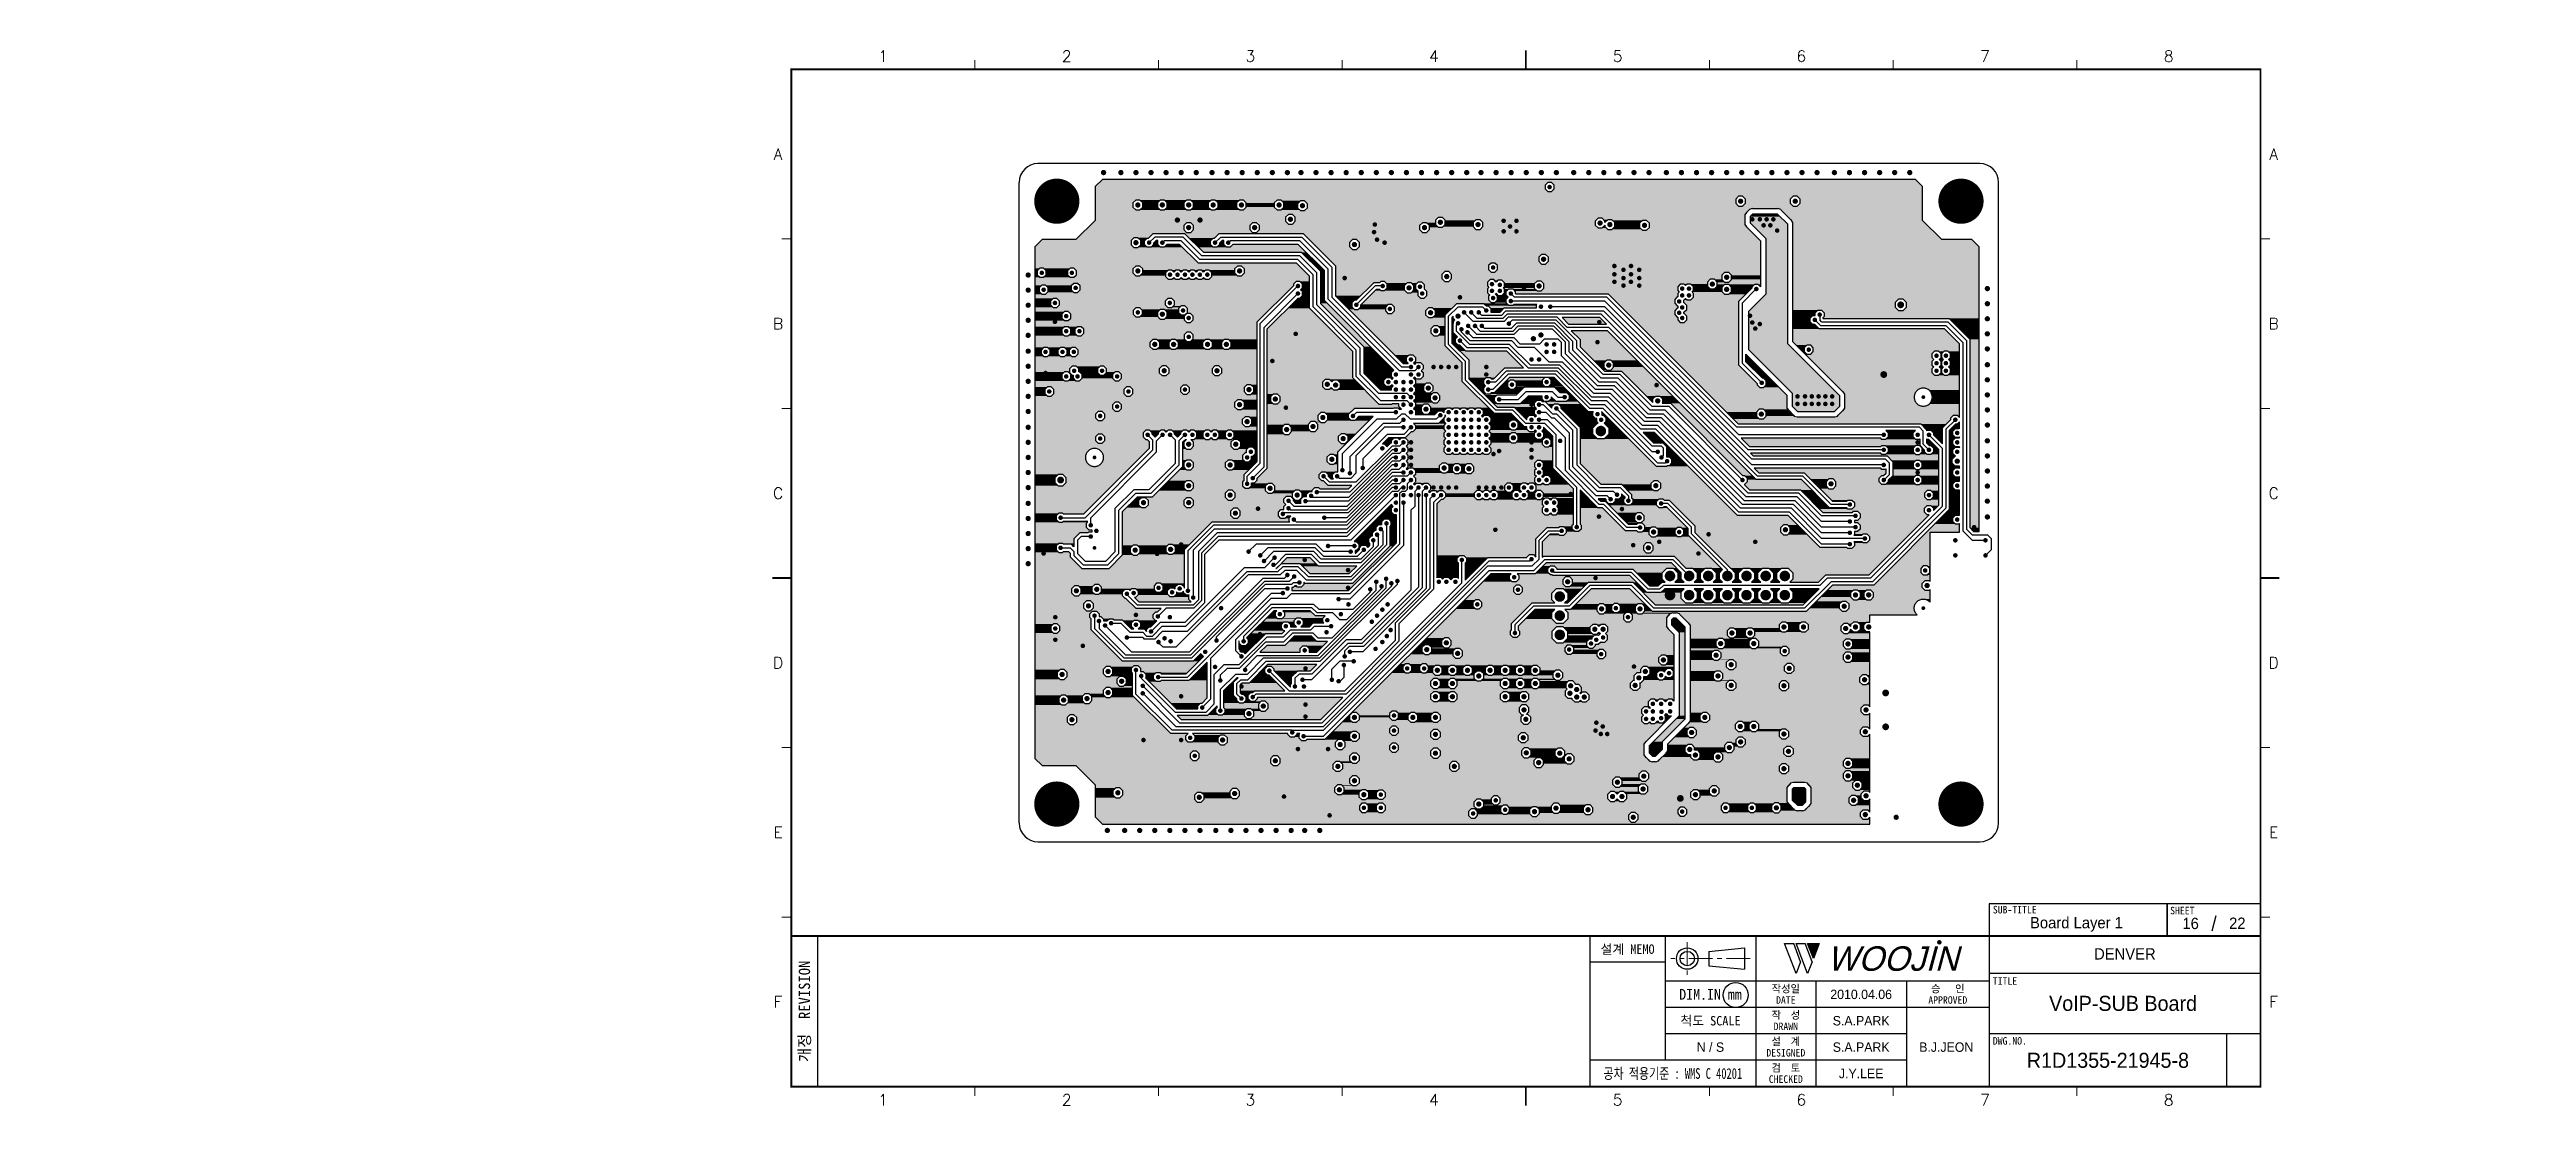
# Model space of a CAD drawing. Extents: x 295 to 953, y 10 to 290.
import ezdxf
from ezdxf.enums import TextEntityAlignment as Align

# ---------------------------------------------------------------- set-up
doc = ezdxf.new("R2010")
doc.units = 0
doc.header["$LTSCALE"] = 5
doc.header["$MEASUREMENT"] = 0
doc.linetypes.add('CENTER', pattern=[2, 1.25, -0.25, 0.25, -0.25])
doc.layers.get('0').update_dxf_attribs({"linetype": 'CONTINUOUS', "lineweight": 25})
for name, color, linetype in [('18_VCC_GBR', 5, 'CONTINUOUS'), ('SHEET', 3, 'CONTINUOUS'), ('문자', 4, 'CONTINUOUS'), ('테두리', 3, 'CONTINUOUS')]:
    doc.layers.add(name, color=color, linetype=linetype)
for name, color, linetype, lineweight in [('2', 2, 'CENTER', 13), ('4', 4, 'CONTINUOUS', 18), ('6', 6, 'CONTINUOUS', 13)]:
    doc.layers.add(name, color=color, linetype=linetype, lineweight=lineweight)
doc.styles.add('MARK', font='ARLRDBD.TTF')
doc.styles.get("Standard").update_dxf_attribs({"font": 'simplex.shx'})
doc.styles.add('굴림', font='')
doc.styles.add('굴림체', font='')
doc.styles.get('굴림').set_extended_font_data('Gulim')
doc.styles.get('굴림체').set_extended_font_data('GulimChe')

msp = doc.modelspace()

# ---------------------------------------------------------------- texts
at = {"color": 4, "style": '굴림'}
for s, p in [('2010.04.06', (775.98, 39.5)), ('S.A.PARK', (775.98, 32.5)), ('S.A.PARK', (775.98, 25.5)), ('B.J.JEON', (798.57, 25.5)), ('J.Y.LEE', (775.98, 18.5))]:
    msp.add_text(s, height=2.5, dxfattribs=at).set_placement(p, align=Align.MIDDLE_CENTER)
at = {"layer": '4', "style": '굴림'}
for s, p in [('Board Layer 1', (833.13, 58.53)), ('16', (863.44, 58.33)), ('22', (875.83, 58.38)), ('DENVER', (845.98, 50.24))]:
    msp.add_text(s, height=3, dxfattribs=at).set_placement(p, align=Align.MIDDLE_CENTER)
at = {"layer": '6', "char_height": 3.5278, "width": 39.2183, "attachment_point": 4}
for insert in [(295.11, 181.28), (295.11, 173.63)]:
    msp.add_mtext('{\\f굴림|b0|i0|c129;\\C7;', dxfattribs=dict(at, insert=insert))
at = {"layer": '6', "color": 4, "char_height": 3, "attachment_point": 4, "style": '굴림체'}
for insert, width in [((905.28, 137.42), 36.962), ((952.58, 106.26), 52.2944), ((952.58, 102.14), 52.2944), ((573.67, 73.54), 36.962)]:
    msp.add_mtext('{\\f굴림|b0|i0|c129;\\C7;', dxfattribs=dict(at, insert=insert, width=width))
at = {"layer": '문자', "style": '굴림'}
for s, height, p in [('VoIP-SUB Board', 4, (845.5, 37.11)), ('N / S', 2.5, (735.98, 25.5)), ('R1D1355-21945-8', 4, (841.48, 22))]:
    msp.add_text(s, height=height, dxfattribs=at).set_placement(p, align=Align.MIDDLE_CENTER)

# ---------------------------------------------------------------- blocks, each defined once
blk = doc.blocks.new('B')
at = {"layer": '문자'}
blk.add_hatch(color=256, dxfattribs=at).paths.add_polyline_path([(13.79, 10), (15.31, 6), (16.84, 10)])
at = {"color": 4, "const_width": 0.6}
blk.add_lwpolyline([(48.46, 10.32, 1), (49.06, 10.32, 1)], format="xyb", close=True, dxfattribs=at)
at = {"layer": '문자'}
for p, q in [((10.73, 2), (7.68, 10)), ((7.68, 10), (10.09, 10)), ((11.94, 5.16), (10.09, 10)), ((10.73, 10), (13.15, 10)), ((13.79, 2), (10.73, 10)), ((14.99, 5.16), (13.15, 10)), ((13.79, 10), (16.84, 10)), ((15.31, 6), (13.79, 10)), ((16.84, 10), (15.31, 6)), ((11.94, 5.16), (10.73, 2)), ((14.99, 5.16), (13.79, 2))]:
    blk.add_line(p, q, dxfattribs=at)
at = {"layer": '문자', "style": 'MARK', "oblique": 15}
blk.add_text('WOOJIN', height=6.5, dxfattribs=at).set_placement((36.4, 6), align=Align.MIDDLE_CENTER)
blk = doc.blocks.new('C')
blk.add_line((15, 285), (15, 285))
at = {"layer": '2'}
for p, q in [((252.83, 53.35), (252.83, 44.65)), ((269.53, 49), (248.48, 49))]:
    blk.add_line(p, q, dxfattribs=at)
at = {"layer": 'SHEET'}
for p, q in [((393.14, 60.3), (392.07, 56.28)), ((22, 55), (22, 15)), ((227, 55), (227, 15)), ((247, 55), (247, 22)), ((271, 55), (271, 15)), ((271, 55), (271, 15)), ((333, 55), (333, 15)), ((247, 48), (227, 48)), ((333, 43), (247, 43)), ((287, 43), (287, 15)), ((311, 43), (311, 15)), ((405, 45), (333, 45)), ((333, 36), (247, 36)), ((311, 29), (247, 29)), ((405, 29), (333, 29)), ((396, 29), (396, 15)), ((311, 22), (227, 22))]:
    blk.add_line(p, q, dxfattribs=at)
at = {"layer": 'SHEET', "color": 4}
for p, q in [((258.53, 50.9), (268.03, 51.85)), ((258.53, 50.9), (258.53, 47.1)), ((258.53, 47.1), (268.03, 46.15)), ((268.03, 51.85), (268.03, 46.15))]:
    blk.add_line(p, q, dxfattribs=at)
at = {"layer": 'SHEET'}
for points in [[(333, 55), (380.19, 55), (380.19, 63.49), (333, 63.49)], [(380.19, 55), (405, 55), (405, 63.49), (380.19, 63.49)]]:
    blk.add_lwpolyline(points, close=True, dxfattribs=at)
at = {"layer": 'SHEET', "color": 4}
for radius in [2.85, 1.9]:
    blk.add_circle((252.83, 49), radius, dxfattribs=at)
at = {"layer": 'SHEET'}
blk.add_circle((265.7, 39.32), 3.32, dxfattribs=at)
at = {"layer": '테두리'}
blk.add_line((405, 285), (405, 15), dxfattribs=at)
for points, const_width in [([(210, 290), (210, 285)], 0.5), ([(15, 285), (15, 15), (405, 15), (405, 285), (15, 285)], 0.5), ([(63.75, 287.5), (63.75, 285)], 0.3), ([(112.5, 287.5), (112.5, 285)], 0.3), ([(161.25, 287.5), (161.25, 285)], 0.3), ([(258.75, 287.5), (258.75, 285)], 0.3), ([(307.5, 287.5), (307.5, 285)], 0.3), ([(356.25, 287.5), (356.25, 285)], 0.3), ([(12.5, 240), (15, 240)], 0.3), ([(407.5, 240), (405, 240)], 0.3), ([(12.5, 195), (15, 195)], 0.3), ([(407.5, 195), (405, 195)], 0.3), ([(10, 150), (15, 150)], 0.5), ([(410, 150), (405, 150)], 0.5), ([(12.5, 105), (15, 105)], 0.3), ([(407.5, 105), (405, 105)], 0.3), ([(12.5, 60), (15, 60)], 0.3), ([(407.5, 60), (405, 60)], 0.3), ([(15, 55), (405, 55)], 0.5), ([(63.75, 12.5), (63.75, 15)], 0.3), ([(112.5, 12.5), (112.5, 15)], 0.3), ([(161.25, 12.5), (161.25, 15)], 0.3), ([(210, 10), (210, 15)], 0.5), ([(258.75, 12.5), (258.75, 15)], 0.3), ([(307.5, 12.5), (307.5, 15)], 0.3), ([(356.25, 12.5), (356.25, 15)], 0.3)]:
    blk.add_lwpolyline(points, dxfattribs=dict(at, const_width=const_width))
blk.add_blockref('B', (271, 43))
at = {"layer": '문자'}
for s, p in [('1', (39.38, 288.5)), ('2', (88.12, 288.5)), ('3', (136.88, 288.5)), ('4', (185.62, 288.5)), ('5', (234.38, 288.5)), ('6', (283.12, 288.5)), ('7', (331.88, 288.5)), ('8', (380.62, 288.5)), ('A', (11.5, 262.5)), ('A', (408.5, 262.5)), ('B', (11.5, 217.5)), ('B', (408.5, 217.5)), ('C', (11.5, 172.5)), ('C', (408.5, 172.5)), ('D', (11.5, 127.5)), ('D', (408.5, 127.5)), ('E', (11.5, 82.5)), ('E', (408.5, 82.5)), ('F', (11.5, 37.5)), ('F', (408.5, 37.5)), ('1', (39.38, 11.5)), ('2', (88.12, 11.5)), ('3', (136.88, 11.5)), ('4', (185.62, 11.5)), ('5', (234.38, 11.5)), ('6', (283.12, 11.5)), ('7', (331.88, 11.5)), ('8', (380.62, 11.5))]:
    blk.add_text(s, height=3, dxfattribs=at).set_placement(p, align=Align.MIDDLE)
at = {"layer": '문자', "style": '굴림체'}
for s, height, p in [('SUB-TITLE', 2, (339.77, 61.98)), ('SHEET', 2, (384.24, 61.74)), ('설계 MEMO', 2.5, (237, 51.5)), ('DIM.IN mm', 2.85, (259, 39.5)), ('작성일', 2, (279, 41)), ('승   인', 2, (322, 41)), ('척도 SCALE', 2.5, (259, 32.5)), ('작  성', 2, (279, 34)), ('DATE', 2, (279, 38)), ('APPROVED', 2, (322, 38)), ('설  계', 2, (279, 27)), ('DRAWN', 2, (279, 31)), ('DESIGNED', 2, (279, 24)), ('검  토', 2, (279, 20)), ('CHECKED', 2, (279, 17))]:
    blk.add_text(s, height=height, dxfattribs=at).set_placement(p, align=Align.MIDDLE_CENTER)
blk.add_text('개정  REVISION', height=3, rotation=90, dxfattribs=at).set_placement((18.5, 35), align=Align.MIDDLE_CENTER)
for s, p in [('TITLE', (333.95, 42.05)), ('DWG.NO.', (333.95, 26.15))]:
    blk.add_text(s, height=2, dxfattribs=at).set_placement(p)
at = {"layer": '문자', "style": '굴림체', "width": 0.75}
blk.add_text('공차 적용기준 : WMS C 40201', height=2.85, dxfattribs=at).set_placement((249, 18.5), align=Align.MIDDLE_CENTER)

# ---------------------------------------------------------------- linework, layer by layer
msp.add_line((491.98, 15), (491.98, 15))
msp.add_line((491.98, 15), (491.98, 15))
for points, const_width in [([(574.53, 257.6, 1), (575.23, 257.6, 1)], 0.7), ([(579.13, 257.6, 1), (579.83, 257.6, 1)], 0.7), ([(583.13, 257.6, 1), (583.83, 257.6, 1)], 0.7), ([(587.13, 257.6, 1), (587.83, 257.6, 1)], 0.7), ([(591.13, 257.6, 1), (591.83, 257.6, 1)], 0.7), ([(595.13, 257.6, 1), (595.83, 257.6, 1)], 0.7), ([(599.13, 257.6, 1), (599.83, 257.6, 1)], 0.7), ([(603.33, 257.6, 1), (604.03, 257.6, 1)], 0.7), ([(607.33, 257.6, 1), (608.03, 257.6, 1)], 0.7), ([(611.33, 257.6, 1), (612.03, 257.6, 1)], 0.7), ([(615.33, 257.6, 1), (616.03, 257.6, 1)], 0.7), ([(619.33, 257.6, 1), (620.03, 257.6, 1)], 0.7), ([(623.33, 257.6, 1), (624.03, 257.6, 1)], 0.7), ([(626.93, 257.6, 1), (627.63, 257.6, 1)], 0.7), ([(630.93, 257.6, 1), (631.63, 257.6, 1)], 0.7), ([(634.93, 257.6, 1), (635.63, 257.6, 1)], 0.7), ([(638.93, 257.6, 1), (639.63, 257.6, 1)], 0.7), ([(642.93, 257.6, 1), (643.63, 257.6, 1)], 0.7), ([(646.93, 257.6, 1), (647.63, 257.6, 1)], 0.7), ([(650.93, 257.6, 1), (651.63, 257.6, 1)], 0.7), ([(654.93, 257.6, 1), (655.63, 257.6, 1)], 0.7), ([(658.93, 257.6, 1), (659.63, 257.6, 1)], 0.7), ([(662.93, 257.6, 1), (663.63, 257.6, 1)], 0.7), ([(666.93, 257.6, 1), (667.63, 257.6, 1)], 0.7), ([(670.93, 257.6, 1), (671.63, 257.6, 1)], 0.7), ([(674.73, 257.6, 1), (675.43, 257.6, 1)], 0.7), ([(678.73, 257.6, 1), (679.43, 257.6, 1)], 0.7), ([(682.73, 257.6, 1), (683.43, 257.6, 1)], 0.7), ([(686.73, 257.6, 1), (687.43, 257.6, 1)], 0.7), ([(690.73, 257.6, 1), (691.43, 257.6, 1)], 0.7), ([(694.73, 257.6, 1), (695.43, 257.6, 1)], 0.7), ([(699.33, 257.6, 1), (700.03, 257.6, 1)], 0.7), ([(703.33, 257.6, 1), (704.03, 257.6, 1)], 0.7), ([(707.33, 257.6, 1), (708.03, 257.6, 1)], 0.7), ([(711.33, 257.6, 1), (712.03, 257.6, 1)], 0.7), ([(715.33, 257.6, 1), (716.03, 257.6, 1)], 0.7), ([(719.33, 257.6, 1), (720.03, 257.6, 1)], 0.7), ([(723.93, 257.6, 1), (724.63, 257.6, 1)], 0.7), ([(727.93, 257.6, 1), (728.63, 257.6, 1)], 0.7), ([(731.93, 257.6, 1), (732.63, 257.6, 1)], 0.7), ([(735.93, 257.6, 1), (736.63, 257.6, 1)], 0.7), ([(739.93, 257.6, 1), (740.63, 257.6, 1)], 0.7), ([(743.93, 257.6, 1), (744.63, 257.6, 1)], 0.7), ([(747.93, 257.6, 1), (748.63, 257.6, 1)], 0.7), ([(751.93, 257.6, 1), (752.63, 257.6, 1)], 0.7), ([(755.93, 257.6, 1), (756.63, 257.6, 1)], 0.7), ([(759.93, 257.6, 1), (760.63, 257.6, 1)], 0.7), ([(763.93, 257.6, 1), (764.63, 257.6, 1)], 0.7), ([(768.53, 257.6, 1), (769.23, 257.6, 1)], 0.7), ([(772.53, 257.6, 1), (773.23, 257.6, 1)], 0.7), ([(776.53, 257.6, 1), (777.23, 257.6, 1)], 0.7), ([(780.53, 257.6, 1), (781.23, 257.6, 1)], 0.7), ([(784.53, 257.6, 1), (785.23, 257.6, 1)], 0.7), ([(788.53, 257.6, 1), (789.23, 257.6, 1)], 0.7), ([(559.48, 250, 1), (565.48, 250, 1)], 6), ([(692.98, 253.75, 1), (693.58, 253.75, 1)], 0.6), ([(743.63, 250, 1), (744.33, 250, 1)], 0.7), ([(758.13, 250, 1), (758.83, 250, 1)], 0.7), ([(799.48, 250, 1), (805.48, 250, 1)], 6), ([(583.63, 249, 1), (584.33, 249, 1)], 0.7), ([(590.13, 249, 1), (590.83, 249, 1)], 0.7), ([(594.13, 245, 1), (594.83, 245, 1)], 0.7), ([(597.13, 249, 1), (597.83, 249, 1)], 0.7), ([(597.13, 243, 1), (597.83, 243, 1)], 0.7), ([(600.13, 245, 1), (600.83, 245, 1)], 0.7), ([(603.63, 249, 1), (604.33, 249, 1)], 0.7), ([(611.13, 249, 1), (611.83, 249, 1)], 0.7), ([(614.63, 243, 1), (615.33, 243, 1)], 0.7), ([(621.13, 249, 1), (621.83, 249, 1)], 0.7), ([(624.13, 245.2, 1), (624.83, 245.2, 1)], 0.7), ([(627.33, 248.8, 1), (628.03, 248.8, 1)], 0.7), ([(646.58, 243.8, 1), (647.18, 243.8, 1)], 0.6), ([(659.73, 243, 1), (660.43, 243, 1)], 0.7), ([(663.93, 244.4, 1), (664.63, 244.4, 1)], 0.7), ([(673.93, 243.8, 1), (674.63, 243.8, 1)], 0.7), ([(680.78, 244.8, 1), (681.38, 244.8, 1)], 0.6), ([(682.48, 243.3, 1), (683.08, 243.3, 1)], 0.6), ([(684.18, 244.8, 1), (684.78, 244.8, 1)], 0.6), ([(706.33, 244.2, 1), (707.03, 244.2, 1)], 0.7), ([(708.93, 243.8, 1), (709.63, 243.8, 1)], 0.7), ([(718.13, 243.6, 1), (718.83, 243.6, 1)], 0.7), ([(746.78, 245.2, 1), (747.38, 245.2, 1)], 0.6), ([(748.78, 245.2, 1), (749.38, 245.2, 1)], 0.6), ([(749.78, 243.6, 1), (750.38, 243.6, 1)], 0.6), ([(750.58, 245.2, 1), (751.18, 245.2, 1)], 0.6), ([(751.58, 243.6, 1), (752.18, 243.6, 1)], 0.6), ([(752.38, 245.2, 1), (752.98, 245.2, 1)], 0.6), ([(583.13, 239, 1), (583.83, 239, 1)], 0.7), ([(586.68, 239, 1), (587.28, 239, 1)], 0.6), ([(590.18, 239, 1), (590.78, 239, 1)], 0.6), ([(604.18, 239, 1), (604.78, 239, 1)], 0.6), ([(607.68, 239, 1), (608.28, 239, 1)], 0.6), ([(641.13, 238.5, 1), (641.83, 238.5, 1)], 0.7), ([(646.38, 241.8, 1), (646.98, 241.8, 1)], 0.6), ([(647.18, 239.8, 1), (647.78, 239.8, 1)], 0.6), ([(649.18, 239, 1), (649.78, 239, 1)], 0.6), ([(680.78, 242, 1), (681.38, 242, 1)], 0.6), ([(684.18, 242, 1), (684.78, 242, 1)], 0.6), ([(753.38, 242.2, 1), (753.98, 242.2, 1)], 0.6), ([(554.53, 230.4, 1), (555.23, 230.4, 1)], 0.7), ([(558.18, 231, 1), (558.78, 231, 1)], 0.6), ([(566.18, 231, 1), (566.78, 231, 1)], 0.6), ([(583.63, 231.5, 1), (584.33, 231.5, 1)], 0.7), ([(592.23, 230.5, 1), (592.83, 230.5, 1)], 0.6), ([(594.21, 230.5, 1), (594.81, 230.5, 1)], 0.6), ([(596.19, 230.5, 1), (596.79, 230.5, 1)], 0.6), ([(598.17, 230.5, 1), (598.77, 230.5, 1)], 0.6), ([(600.15, 230.5, 1), (600.75, 230.5, 1)], 0.6), ([(602.13, 230.5, 1), (602.73, 230.5, 1)], 0.6), ([(610.63, 231.5, 1), (611.33, 231.5, 1)], 0.7), ([(638.58, 229.6, 1), (639.18, 229.6, 1)], 0.6), ([(665.63, 230, 1), (666.33, 230, 1)], 0.7), ([(677.99, 232.4, 1), (678.59, 232.4, 1)], 0.6), ([(691.33, 234.6, 1), (692.03, 234.6, 1)], 0.7), ([(710.18, 232.8, 1), (710.78, 232.8, 1)], 0.6), ([(710.18, 230.6, 1), (710.78, 230.6, 1)], 0.6), ([(712.58, 231.8, 1), (713.18, 231.8, 1)], 0.6), ([(712.58, 229.6, 1), (713.18, 229.6, 1)], 0.6), ([(714.58, 232.8, 1), (715.18, 232.8, 1)], 0.6), ([(714.58, 230.6, 1), (715.18, 230.6, 1)], 0.6), ([(716.78, 231.8, 1), (717.38, 231.8, 1)], 0.6), ([(716.78, 229.6, 1), (717.38, 229.6, 1)], 0.6), ([(739.93, 229.8, 1), (740.63, 229.8, 1)], 0.7), ([(554.53, 226.4, 1), (555.23, 226.4, 1)], 0.7), ([(558.68, 226.5, 1), (559.28, 226.5, 1)], 0.6), ([(561.68, 223, 1), (562.28, 223, 1)], 0.6), ([(567.18, 227, 1), (567.78, 227, 1)], 0.6), ([(592.18, 223, 1), (592.78, 223, 1)], 0.6), ([(626.18, 227.5, 1), (626.78, 227.5, 1)], 0.6), ([(626.18, 225.5, 1), (626.78, 225.5, 1)], 0.6), ([(648.68, 227.5, 1), (649.28, 227.5, 1)], 0.6), ([(655.63, 227, 1), (656.33, 227, 1)], 0.7), ([(658.58, 227.3, 1), (659.18, 227.3, 1)], 0.6), ([(659.18, 225.5, 1), (659.78, 225.5, 1)], 0.6), ([(669.18, 224.5, 1), (669.78, 224.5, 1)], 0.6), ([(677.68, 228, 1), (678.28, 228, 1)], 0.6), ([(677.68, 226.2, 1), (678.28, 226.2, 1)], 0.6), ([(677.98, 224.3, 1), (678.58, 224.3, 1)], 0.6), ([(679.78, 227.8, 1), (680.38, 227.8, 1)], 0.6), ([(679.78, 226.2, 1), (680.38, 226.2, 1)], 0.6), ([(682.68, 225.5, 1), (683.28, 225.5, 1)], 0.6), ([(682.68, 223.5, 1), (683.28, 223.5, 1)], 0.6), ([(686.18, 227, 1), (686.78, 227, 1)], 0.6), ([(690.13, 227.5, 1), (690.83, 227.5, 1)], 0.7), ([(710.18, 228.6, 1), (710.78, 228.6, 1)], 0.6), ([(712.58, 227.6, 1), (713.18, 227.6, 1)], 0.6), ([(714.58, 228.6, 1), (715.18, 228.6, 1)], 0.6), ([(716.78, 227.6, 1), (717.38, 227.6, 1)], 0.6), ([(727.38, 223.4, 1), (727.98, 223.4, 1)], 0.6), ([(728.18, 226.8, 1), (728.78, 226.8, 1)], 0.6), ([(728.18, 225, 1), (728.78, 225, 1)], 0.6), ([(729.98, 226.8, 1), (730.58, 226.8, 1)], 0.6), ([(729.98, 225, 1), (730.58, 225, 1)], 0.6), ([(736.13, 228, 1), (736.83, 228, 1)], 0.7), ([(739.93, 226.6, 1), (740.63, 226.6, 1)], 0.7), ([(747.85, 226.7, 1), (748.45, 226.7, 1)], 0.6), ([(809.13, 226.8, 1), (809.83, 226.8, 1)], 0.7), ([(554.53, 222.4, 1), (555.23, 222.4, 1)], 0.7), ([(554.53, 218.4, 1), (555.23, 218.4, 1)], 0.7), ([(561.68, 218, 1), (562.28, 218, 1)], 0.6), ([(564.68, 219.5, 1), (565.28, 219.5, 1)], 0.6), ([(583.68, 220.5, 1), (584.28, 220.5, 1)], 0.6), ([(590.13, 220, 1), (590.83, 220, 1)], 0.7), ([(595.68, 221, 1), (596.28, 221, 1)], 0.6), ([(597.18, 219, 1), (597.78, 219, 1)], 0.6), ([(641.68, 222.5, 1), (642.28, 222.5, 1)], 0.6), ([(650.58, 221.4, 1), (651.18, 221.4, 1)], 0.6), ([(661.33, 220.4, 1), (662.03, 220.4, 1)], 0.7), ([(668.63, 219.5, 1), (669.33, 219.5, 1)], 0.7), ([(668.68, 217.6, 1), (669.28, 217.6, 1)], 0.6), ([(670.28, 220.5, 1), (670.88, 220.5, 1)], 0.6), ([(671.38, 216.9, 1), (671.98, 216.9, 1)], 0.6), ([(672.18, 220.5, 1), (672.78, 220.5, 1)], 0.6), ([(673.18, 216.9, 1), (673.78, 216.9, 1)], 0.6), ([(674.18, 220.5, 1), (674.78, 220.5, 1)], 0.6), ([(674.98, 216.9, 1), (675.58, 216.9, 1)], 0.6), ([(676.18, 221, 1), (676.78, 221, 1)], 0.6), ([(682.18, 217.5, 1), (682.78, 217.5, 1)], 0.6), ([(690.68, 222, 1), (691.28, 222, 1)], 0.6), ([(693.18, 222, 1), (693.78, 222, 1)], 0.6), ([(706.18, 217.9, 1), (706.78, 217.9, 1)], 0.6), ([(727.38, 220.4, 1), (727.98, 220.4, 1)], 0.6), ([(728.18, 221.8, 1), (728.78, 221.8, 1)], 0.6), ([(728.18, 219, 1), (728.78, 219, 1)], 0.6), ([(746.18, 219.6, 1), (746.78, 219.6, 1)], 0.6), ([(746.78, 217.8, 1), (747.38, 217.8, 1)], 0.6), ([(748.78, 217.4, 1), (749.38, 217.4, 1)], 0.6), ([(763.38, 218.5, 1), (763.98, 218.5, 1)], 0.6), ([(764.68, 219.9, 1), (765.28, 219.9, 1)], 0.6), ([(786.03, 222.5, 1), (786.93, 222.5, 1)], 0.9), ([(809.13, 222.8, 1), (809.83, 222.8, 1)], 0.7), ([(809.13, 218.8, 1), (809.83, 218.8, 1)], 0.7), ([(554.53, 214.4, 1), (555.23, 214.4, 1)], 0.7), ([(554.53, 210.2, 1), (555.23, 210.2, 1)], 0.7), ([(559.18, 210, 1), (559.78, 210, 1)], 0.6), ([(563.68, 210, 1), (564.28, 210, 1)], 0.6), ([(564.68, 215.5, 1), (565.28, 215.5, 1)], 0.6), ([(566.68, 210, 1), (567.28, 210, 1)], 0.6), ([(568.18, 215.5, 1), (568.78, 215.5, 1)], 0.6), ([(588.13, 212, 1), (588.83, 212, 1)], 0.7), ([(593.13, 212, 1), (593.83, 212, 1)], 0.7), ([(597.18, 214, 1), (597.78, 214, 1)], 0.6), ([(602.13, 212, 1), (602.83, 212, 1)], 0.7), ([(607.13, 212, 1), (607.83, 212, 1)], 0.7), ([(625.58, 214.8, 1), (626.18, 214.8, 1)], 0.6), ([(662.73, 215.6, 1), (663.43, 215.6, 1)], 0.7), ([(669.18, 213, 1), (669.78, 213, 1)], 0.6), ([(669.58, 216, 1), (670.18, 216, 1)], 0.6), ([(671.18, 215.2, 1), (671.78, 215.2, 1)], 0.6), ([(688.63, 213.5, 1), (689.33, 213.5, 1)], 0.7), ([(690.63, 214.5, 1), (691.33, 214.5, 1)], 0.7), ([(692.18, 212, 1), (692.78, 212, 1)], 0.6), ([(692.18, 210, 1), (692.78, 210, 1)], 0.6), ([(694.18, 212, 1), (694.78, 212, 1)], 0.6), ([(694.18, 210, 1), (694.78, 210, 1)], 0.6), ([(705.68, 212.6, 1), (706.28, 212.6, 1)], 0.6), ([(747.58, 216.2, 1), (748.18, 216.2, 1)], 0.6), ([(761.78, 210.6, 1), (762.38, 210.6, 1)], 0.6), ([(809.13, 214.8, 1), (809.83, 214.8, 1)], 0.7), ([(809.13, 210.8, 1), (809.83, 210.8, 1)], 0.7), ([(554.53, 206.2, 1), (555.23, 206.2, 1)], 0.7), ([(559.18, 204.4, 1), (559.78, 204.4, 1)], 0.6), ([(564.68, 203.5, 1), (565.28, 203.5, 1)], 0.6), ([(566.78, 205, 1), (567.38, 205, 1)], 0.6), ([(567.68, 203.5, 1), (568.28, 203.5, 1)], 0.6), ([(574.18, 205, 1), (574.78, 205, 1)], 0.6), ([(578.18, 203.5, 1), (578.78, 203.5, 1)], 0.6), ([(590.63, 205, 1), (591.33, 205, 1)], 0.7), ([(604.63, 205, 1), (605.33, 205, 1)], 0.7), ([(619.38, 207.6, 1), (619.98, 207.6, 1)], 0.6), ([(652.18, 204, 1), (652.78, 204, 1)], 0.6), ([(656.18, 208, 1), (656.78, 208, 1)], 0.6), ([(656.18, 206, 1), (656.78, 206, 1)], 0.6), ([(656.18, 204, 1), (656.78, 204, 1)], 0.6), ([(658.18, 206, 1), (658.78, 206, 1)], 0.6), ([(658.18, 204, 1), (658.78, 204, 1)], 0.6), ([(662.18, 206, 1), (662.78, 206, 1)], 0.6), ([(664.18, 206, 1), (664.78, 206, 1)], 0.6), ([(666.18, 206, 1), (666.78, 206, 1)], 0.6), ([(668.18, 206, 1), (668.78, 206, 1)], 0.6), ([(676.18, 206, 1), (676.78, 206, 1)], 0.6), ([(676.18, 204, 1), (676.78, 204, 1)], 0.6), ([(688.18, 208, 1), (688.78, 208, 1)], 0.6), ([(690.18, 208, 1), (690.78, 208, 1)], 0.6), ([(706.38, 207.1, 1), (706.98, 207.1, 1)], 0.6), ([(708.63, 206.5, 1), (709.33, 206.5, 1)], 0.7), ([(781.53, 204, 1), (782.43, 204, 1)], 0.9), ([(795.68, 209, 1), (796.28, 209, 1)], 0.6), ([(795.68, 207, 1), (796.28, 207, 1)], 0.6), ([(795.68, 205, 1), (796.28, 205, 1)], 0.6), ([(798.18, 209, 1), (798.78, 209, 1)], 0.6), ([(798.18, 207, 1), (798.78, 207, 1)], 0.6), ([(798.18, 205, 1), (798.78, 205, 1)], 0.6), ([(809.13, 206.6, 1), (809.83, 206.6, 1)], 0.7), ([(554.53, 202.2, 1), (555.23, 202.2, 1)], 0.7), ([(554.53, 198.2, 1), (555.23, 198.2, 1)], 0.7), ([(560.18, 199.5, 1), (560.78, 199.5, 1)], 0.6), ([(581.18, 199.5, 1), (581.78, 199.5, 1)], 0.6), ([(596.18, 200, 1), (596.78, 200, 1)], 0.6), ([(613.13, 200, 1), (613.83, 200, 1)], 0.7), ([(620.13, 197.5, 1), (620.83, 197.5, 1)], 0.7), ([(633.93, 201.4, 1), (634.63, 201.4, 1)], 0.7), ([(636.13, 201.2, 1), (636.83, 201.2, 1)], 0.7), ([(650.18, 202, 1), (650.78, 202, 1)], 0.6), ([(652.18, 202, 1), (652.78, 202, 1)], 0.6), ([(652.18, 200, 1), (652.78, 200, 1)], 0.6), ([(652.18, 198, 1), (652.78, 198, 1)], 0.6), ([(654.18, 202, 1), (654.78, 202, 1)], 0.6), ([(654.18, 200, 1), (654.78, 200, 1)], 0.6), ([(654.18, 198, 1), (654.78, 198, 1)], 0.6), ([(656.18, 202, 1), (656.78, 202, 1)], 0.6), ([(656.18, 200, 1), (656.78, 200, 1)], 0.6), ([(656.18, 198, 1), (656.78, 198, 1)], 0.6), ([(660.73, 200.4, 1), (661.43, 200.4, 1)], 0.7), ([(662.53, 197.8, 1), (663.23, 197.8, 1)], 0.7), ([(676.68, 202, 1), (677.28, 202, 1)], 0.6), ([(676.68, 200, 1), (677.28, 200, 1)], 0.6), ([(679.58, 197.4, 1), (680.18, 197.4, 1)], 0.6), ([(682.98, 201.3, 1), (683.58, 201.3, 1)], 0.6), ([(692.18, 202, 1), (692.78, 202, 1)], 0.6), ([(692.18, 198, 1), (692.78, 198, 1)], 0.6), ([(696.98, 198, 1), (697.58, 198, 1)], 0.6), ([(721.38, 201.2, 1), (721.98, 201.2, 1)], 0.6), ([(721.63, 197, 1), (722.33, 197, 1)], 0.7), ([(749.28, 201.8, 1), (749.88, 201.8, 1)], 0.6), ([(758.78, 198.2, 1), (759.38, 198.2, 1)], 0.6), ([(760.78, 198.2, 1), (761.38, 198.2, 1)], 0.6), ([(762.58, 198.2, 1), (763.18, 198.2, 1)], 0.6), ([(764.38, 198.2, 1), (764.98, 198.2, 1)], 0.6), ([(766.18, 198.2, 1), (766.78, 198.2, 1)], 0.6), ([(767.98, 198.2, 1), (768.58, 198.2, 1)], 0.6), ([(792.23, 198, 1), (792.73, 198, 1)], 0.5), ([(809.13, 202.6, 1), (809.83, 202.6, 1)], 0.7), ([(809.13, 198.6, 1), (809.83, 198.6, 1)], 0.7), ([(554.53, 194.2, 1), (555.23, 194.2, 1)], 0.7), ([(554.53, 190, 1), (555.23, 190, 1)], 0.7), ([(573.68, 193, 1), (574.28, 193, 1)], 0.6), ([(578.18, 195.5, 1), (578.78, 195.5, 1)], 0.6), ([(610.63, 196, 1), (611.33, 196, 1)], 0.7), ([(612.63, 191.5, 1), (613.33, 191.5, 1)], 0.7), ([(622.98, 195.2, 1), (623.58, 195.2, 1)], 0.6), ([(630.13, 190.2, 1), (630.83, 190.2, 1)], 0.7), ([(632.73, 192.6, 1), (633.43, 192.6, 1)], 0.7), ([(640.78, 193, 1), (641.38, 193, 1)], 0.6), ([(652.18, 194, 1), (652.78, 194, 1)], 0.6), ([(654.18, 196, 1), (654.78, 196, 1)], 0.6), ([(654.18, 192, 1), (654.78, 192, 1)], 0.6), ([(656.18, 196, 1), (656.78, 196, 1)], 0.6), ([(656.18, 194, 1), (656.78, 194, 1)], 0.6), ([(660.13, 194.8, 1), (660.83, 194.8, 1)], 0.7), ([(663.98, 193.2, 1), (664.58, 193.2, 1)], 0.6), ([(666.18, 194, 1), (666.78, 194, 1)], 0.6), ([(666.18, 192, 1), (666.78, 192, 1)], 0.6), ([(668.18, 194, 1), (668.78, 194, 1)], 0.6), ([(668.18, 192, 1), (668.78, 192, 1)], 0.6), ([(670.18, 194, 1), (670.78, 194, 1)], 0.6), ([(670.18, 192, 1), (670.78, 192, 1)], 0.6), ([(672.18, 194, 1), (672.78, 194, 1)], 0.6), ([(672.18, 192, 1), (672.78, 192, 1)], 0.6), ([(674.18, 194, 1), (674.78, 194, 1)], 0.6), ([(674.18, 192, 1), (674.78, 192, 1)], 0.6), ([(676.18, 192, 1), (676.78, 192, 1)], 0.6), ([(683.33, 190.6, 1), (684.03, 190.6, 1)], 0.7), ([(688.18, 196, 1), (688.78, 196, 1)], 0.6), ([(688.18, 194, 1), (688.78, 194, 1)], 0.6), ([(688.18, 192, 1), (688.78, 192, 1)], 0.6), ([(690.18, 196, 1), (690.78, 196, 1)], 0.6), ([(690.18, 194, 1), (690.78, 194, 1)], 0.6), ([(690.18, 192, 1), (690.78, 192, 1)], 0.6), ([(694.78, 195, 1), (695.38, 195, 1)], 0.6), ([(705.68, 193.5, 1), (706.28, 193.5, 1)], 0.6), ([(706.68, 192, 1), (707.28, 192, 1)], 0.6), ([(749.13, 193.5, 1), (749.83, 193.5, 1)], 0.7), ([(758.78, 196.2, 1), (759.38, 196.2, 1)], 0.6), ([(760.78, 196.2, 1), (761.38, 196.2, 1)], 0.6), ([(762.58, 196.2, 1), (763.18, 196.2, 1)], 0.6), ([(764.38, 196.2, 1), (764.98, 196.2, 1)], 0.6), ([(766.18, 196.2, 1), (766.78, 196.2, 1)], 0.6), ([(767.98, 196.2, 1), (768.58, 196.2, 1)], 0.6), ([(800.68, 192, 1), (801.28, 192, 1)], 0.6), ([(809.13, 194.6, 1), (809.83, 194.6, 1)], 0.7), ([(809.13, 190.6, 1), (809.83, 190.6, 1)], 0.7), ([(554.53, 186, 1), (555.23, 186, 1)], 0.7), ([(573.68, 187, 1), (574.28, 187, 1)], 0.6), ([(586.29, 188, 1), (586.89, 188, 1)], 0.6), ([(590.25, 188, 1), (590.85, 188, 1)], 0.6), ([(592.23, 188, 1), (592.83, 188, 1)], 0.6), ([(596.19, 188, 1), (596.79, 188, 1)], 0.6), ([(597.13, 185.5, 1), (597.83, 185.5, 1)], 0.7), ([(598.17, 188, 1), (598.77, 188, 1)], 0.6), ([(602.13, 188, 1), (602.73, 188, 1)], 0.6), ([(604.11, 188, 1), (604.71, 188, 1)], 0.6), ([(608.07, 188, 1), (608.67, 188, 1)], 0.6), ([(609.63, 185.5, 1), (610.33, 185.5, 1)], 0.7), ([(613.68, 183.5, 1), (614.28, 183.5, 1)], 0.6), ([(623.13, 189.4, 1), (623.83, 189.4, 1)], 0.7), ([(638.13, 187, 1), (638.83, 187, 1)], 0.7), ([(648.58, 184.4, 1), (649.18, 184.4, 1)], 0.6), ([(652.18, 186, 1), (652.78, 186, 1)], 0.6), ([(652.18, 184, 1), (652.78, 184, 1)], 0.6), ([(654.18, 190, 1), (654.78, 190, 1)], 0.6), ([(654.18, 186, 1), (654.78, 186, 1)], 0.6), ([(654.18, 184, 1), (654.78, 184, 1)], 0.6), ([(656.18, 190, 1), (656.78, 190, 1)], 0.6), ([(656.18, 186, 1), (656.78, 186, 1)], 0.6), ([(656.18, 184, 1), (656.78, 184, 1)], 0.6), ([(666.18, 190, 1), (666.78, 190, 1)], 0.6), ([(666.18, 188, 1), (666.78, 188, 1)], 0.6), ([(666.18, 186, 1), (666.78, 186, 1)], 0.6), ([(666.18, 184, 1), (666.78, 184, 1)], 0.6), ([(668.18, 190, 1), (668.78, 190, 1)], 0.6), ([(668.18, 188, 1), (668.78, 188, 1)], 0.6), ([(668.18, 186, 1), (668.78, 186, 1)], 0.6), ([(668.18, 184, 1), (668.78, 184, 1)], 0.6), ([(670.18, 190, 1), (670.78, 190, 1)], 0.6), ([(670.18, 188, 1), (670.78, 188, 1)], 0.6), ([(670.18, 186, 1), (670.78, 186, 1)], 0.6), ([(670.18, 184, 1), (670.78, 184, 1)], 0.6), ([(672.18, 190, 1), (672.78, 190, 1)], 0.6), ([(672.18, 188, 1), (672.78, 188, 1)], 0.6), ([(672.18, 186, 1), (672.78, 186, 1)], 0.6), ([(672.18, 184, 1), (672.78, 184, 1)], 0.6), ([(674.18, 190, 1), (674.78, 190, 1)], 0.6), ([(674.18, 188, 1), (674.78, 188, 1)], 0.6), ([(674.18, 186, 1), (674.78, 186, 1)], 0.6), ([(674.18, 184, 1), (674.78, 184, 1)], 0.6), ([(676.18, 190, 1), (676.78, 190, 1)], 0.6), ([(676.18, 188, 1), (676.78, 188, 1)], 0.6), ([(676.18, 186, 1), (676.78, 186, 1)], 0.6), ([(676.18, 184, 1), (676.78, 184, 1)], 0.6), ([(679.58, 183.7, 1), (680.18, 183.7, 1)], 0.6), ([(683.33, 187.2, 1), (684.03, 187.2, 1)], 0.7), ([(688.18, 190, 1), (688.78, 190, 1)], 0.6), ([(688.18, 188, 1), (688.78, 188, 1)], 0.6), ([(688.18, 186, 1), (688.78, 186, 1)], 0.6), ([(688.18, 184, 1), (688.78, 184, 1)], 0.6), ([(690.18, 190, 1), (690.78, 190, 1)], 0.6), ([(690.18, 188, 1), (690.78, 188, 1)], 0.6), ([(692.18, 186, 1), (692.78, 186, 1)], 0.6), ([(695.78, 186.4, 1), (696.38, 186.4, 1)], 0.6), ([(706.18, 189, 1), (707.58, 189, 1)], 1.4), ([(721.68, 183.5, 1), (722.28, 183.5, 1)], 0.6), ([(781.68, 188, 1), (782.28, 188, 1)], 0.6), ([(781.68, 184, 1), (782.28, 184, 1)], 0.6), ([(790.68, 188, 1), (791.28, 188, 1)], 0.6), ([(790.68, 186, 1), (791.28, 186, 1)], 0.6), ([(790.68, 184, 1), (791.28, 184, 1)], 0.6), ([(793.68, 188, 1), (794.28, 188, 1)], 0.6), ([(793.68, 184, 1), (794.28, 184, 1)], 0.6), ([(801.18, 188.5, 1), (801.78, 188.5, 1)], 0.6), ([(801.18, 186, 1), (801.78, 186, 1)], 0.6), ([(801.18, 183.5, 1), (801.78, 183.5, 1)], 0.6), ([(809.13, 186.4, 1), (809.83, 186.4, 1)], 0.7), ([(554.53, 182, 1), (555.23, 182, 1)], 0.7), ([(554.53, 178, 1), (555.23, 178, 1)], 0.7), ([(572.23, 182, 1), (572.73, 182, 1)], 0.5), ([(597.13, 180, 1), (597.83, 180, 1)], 0.7), ([(608.13, 180, 1), (608.83, 180, 1)], 0.7), ([(612.68, 182, 1), (613.28, 182, 1)], 0.6), ([(632.98, 177, 1), (633.58, 177, 1)], 0.6), ([(635.13, 181.5, 1), (635.83, 181.5, 1)], 0.7), ([(636.58, 177, 1), (637.18, 177, 1)], 0.6), ([(637.98, 178.6, 1), (638.58, 178.6, 1)], 0.6), ([(639.98, 177.8, 1), (640.58, 177.8, 1)], 0.6), ([(643.38, 179.2, 1), (643.98, 179.2, 1)], 0.6), ([(652.18, 182, 1), (652.78, 182, 1)], 0.6), ([(652.18, 180, 1), (652.78, 180, 1)], 0.6), ([(654.18, 182, 1), (654.78, 182, 1)], 0.6), ([(654.18, 180, 1), (654.78, 180, 1)], 0.6), ([(654.18, 178, 1), (654.78, 178, 1)], 0.6), ([(656.18, 182, 1), (656.78, 182, 1)], 0.6), ([(656.18, 180, 1), (656.78, 180, 1)], 0.6), ([(656.18, 178, 1), (656.78, 178, 1)], 0.6), ([(664.93, 179.2, 1), (665.63, 179.2, 1)], 0.7), ([(668.33, 179, 1), (669.03, 179, 1)], 0.7), ([(671.53, 179, 1), (672.23, 179, 1)], 0.7), ([(678.08, 182.9, 1), (678.68, 182.9, 1)], 0.6), ([(688.18, 182, 1), (688.78, 182, 1)], 0.6), ([(690.18, 180, 1), (690.78, 180, 1)], 0.6), ([(690.18, 178, 1), (690.78, 178, 1)], 0.6), ([(722.68, 182, 1), (723.28, 182, 1)], 0.6), ([(724.18, 181, 1), (724.78, 181, 1)], 0.6), ([(781.68, 180, 1), (782.28, 180, 1)], 0.6), ([(790.68, 180, 1), (791.28, 180, 1)], 0.6), ([(790.68, 178, 1), (791.28, 178, 1)], 0.6), ([(801.13, 181, 1), (801.83, 181, 1)], 0.7), ([(801.18, 178, 1), (801.78, 178, 1)], 0.6), ([(809.13, 182.4, 1), (809.83, 182.4, 1)], 0.7), ([(809.13, 178.4, 1), (809.83, 178.4, 1)], 0.7), ([(554.53, 174, 1), (555.23, 174, 1)], 0.7), ([(563.03, 176, 1), (563.93, 176, 1)], 0.9), ([(597.13, 174.5, 1), (597.83, 174.5, 1)], 0.7), ([(608.13, 172, 1), (608.83, 172, 1)], 0.7), ([(612.68, 175, 1), (613.28, 175, 1)], 0.6), ([(614.18, 176.5, 1), (614.78, 176.5, 1)], 0.6), ([(618.73, 173.8, 1), (619.43, 173.8, 1)], 0.7), ([(623.68, 170.5, 1), (624.28, 170.5, 1)], 0.6), ([(625.93, 172, 1), (626.63, 172, 1)], 0.7), ([(628.18, 170.4, 1), (628.78, 170.4, 1)], 0.6), ([(629.68, 171.8, 1), (630.28, 171.8, 1)], 0.6), ([(631.18, 172.8, 1), (631.78, 172.8, 1)], 0.6), ([(652.18, 176, 1), (652.78, 176, 1)], 0.6), ([(652.18, 174, 1), (652.78, 174, 1)], 0.6), ([(652.18, 172, 1), (652.78, 172, 1)], 0.6), ([(654.18, 176, 1), (654.78, 176, 1)], 0.6), ([(654.18, 174, 1), (654.78, 174, 1)], 0.6), ([(654.18, 172, 1), (654.78, 172, 1)], 0.6), ([(656.18, 176, 1), (656.78, 176, 1)], 0.6), ([(656.18, 174, 1), (656.78, 174, 1)], 0.6), ([(656.18, 172, 1), (656.78, 172, 1)], 0.6), ([(658.18, 174, 1), (658.78, 174, 1)], 0.6), ([(658.18, 172, 1), (658.78, 172, 1)], 0.6), ([(660.18, 174, 1), (660.78, 174, 1)], 0.6), ([(660.18, 172, 1), (660.78, 172, 1)], 0.6), ([(662.18, 174, 1), (662.78, 174, 1)], 0.6), ([(662.18, 172, 1), (662.78, 172, 1)], 0.6), ([(664.18, 174, 1), (664.78, 174, 1)], 0.6), ([(664.18, 172, 1), (664.78, 172, 1)], 0.6), ([(666.18, 174, 1), (666.78, 174, 1)], 0.6), ([(668.18, 174, 1), (668.78, 174, 1)], 0.6), ([(674.18, 174, 1), (674.78, 174, 1)], 0.6), ([(674.18, 172, 1), (674.78, 172, 1)], 0.6), ([(676.18, 174, 1), (676.78, 174, 1)], 0.6), ([(676.18, 172, 1), (676.78, 172, 1)], 0.6), ([(678.18, 174, 1), (678.78, 174, 1)], 0.6), ([(678.18, 172, 1), (678.78, 172, 1)], 0.6), ([(680.18, 174, 1), (680.78, 174, 1)], 0.6), ([(682.18, 174, 1), (682.78, 174, 1)], 0.6), ([(684.18, 172, 1), (684.78, 172, 1)], 0.6), ([(686.18, 174, 1), (686.78, 174, 1)], 0.6), ([(686.18, 172, 1), (686.78, 172, 1)], 0.6), ([(688.18, 174, 1), (688.78, 174, 1)], 0.6), ([(690.18, 176, 1), (690.78, 176, 1)], 0.6), ([(690.18, 172, 1), (690.78, 172, 1)], 0.6), ([(692.18, 176, 1), (692.78, 176, 1)], 0.6), ([(698.58, 172.3, 1), (699.18, 172.3, 1)], 0.6), ([(709.18, 170.9, 1), (709.78, 170.9, 1)], 0.6), ([(710.88, 172.1, 1), (711.48, 172.1, 1)], 0.6), ([(713.88, 170.5, 1), (714.48, 170.5, 1)], 0.6), ([(721.13, 174.5, 1), (721.83, 174.5, 1)], 0.7), ([(744.18, 176, 1), (744.78, 176, 1)], 0.6), ([(767.63, 175, 1), (768.33, 175, 1)], 0.7), ([(781.68, 176, 1), (782.28, 176, 1)], 0.6), ([(790.68, 176, 1), (791.28, 176, 1)], 0.6), ([(793.68, 172, 1), (794.28, 172, 1)], 0.6), ([(801.18, 174.5, 1), (801.78, 174.5, 1)], 0.6), ([(809.13, 174.4, 1), (809.83, 174.4, 1)], 0.7), ([(809.13, 170.4, 1), (809.83, 170.4, 1)], 0.7), ([(554.53, 169.8, 1), (555.23, 169.8, 1)], 0.7), ([(554.53, 165.8, 1), (555.23, 165.8, 1)], 0.7), ([(563.18, 166, 1), (563.78, 166, 1)], 0.6), ([(571.18, 164, 1), (571.78, 164, 1)], 0.6), ([(585.13, 170, 1), (585.83, 170, 1)], 0.7), ([(597.13, 170, 1), (597.83, 170, 1)], 0.7), ([(609.53, 167.2, 1), (610.23, 167.2, 1)], 0.7), ([(615.58, 168.4, 1), (616.18, 168.4, 1)], 0.6), ([(622.18, 167, 1), (622.78, 167, 1)], 0.6), ([(623.68, 168.5, 1), (624.28, 168.5, 1)], 0.6), ([(625.08, 165.5, 1), (625.68, 165.5, 1)], 0.6), ([(633.18, 166, 1), (633.78, 166, 1)], 0.6), ([(649.68, 164.5, 1), (650.28, 164.5, 1)], 0.6), ([(652.18, 170, 1), (652.78, 170, 1)], 0.6), ([(652.18, 168, 1), (652.78, 168, 1)], 0.6), ([(654.18, 170, 1), (654.78, 170, 1)], 0.6), ([(692.18, 170, 1), (692.78, 170, 1)], 0.6), ([(692.18, 168, 1), (692.78, 168, 1)], 0.6), ([(694.18, 170, 1), (694.78, 170, 1)], 0.6), ([(694.18, 168, 1), (694.78, 168, 1)], 0.6), ([(706.08, 166.3, 1), (706.68, 166.3, 1)], 0.6), ([(712.18, 168.3, 1), (712.78, 168.3, 1)], 0.6), ([(716.73, 166, 1), (717.43, 166, 1)], 0.7), ([(722.58, 169.8, 1), (723.18, 169.8, 1)], 0.6), ([(772.68, 169.5, 1), (773.28, 169.5, 1)], 0.6), ([(772.68, 165, 1), (773.28, 165, 1)], 0.6), ([(774.18, 166.5, 1), (774.78, 166.5, 1)], 0.6), ([(793.68, 168, 1), (794.28, 168, 1)], 0.6), ([(801.18, 165.5, 1), (801.78, 165.5, 1)], 0.6), ([(809.13, 166.2, 1), (809.83, 166.2, 1)], 0.7), ([(554.53, 161.8, 1), (555.23, 161.8, 1)], 0.7), ([(554.53, 157.8, 1), (555.23, 157.8, 1)], 0.7), ([(563.18, 158, 1), (563.78, 158, 1)], 0.6), ([(571.18, 161, 1), (571.78, 161, 1)], 0.6), ([(572.23, 158, 1), (572.73, 158, 1)], 0.5), ([(572.68, 162.5, 1), (573.28, 162.5, 1)], 0.6), ([(582.93, 157.4, 1), (583.63, 157.4, 1)], 0.7), ([(592.33, 157.6, 1), (593.03, 157.6, 1)], 0.7), ([(595.18, 158.9, 1), (595.78, 158.9, 1)], 0.6), ([(634.18, 158.5, 1), (634.78, 158.5, 1)], 0.6), ([(641.18, 158.5, 1), (641.78, 158.5, 1)], 0.6), ([(643.68, 157.5, 1), (644.28, 157.5, 1)], 0.6), ([(646.18, 160, 1), (646.78, 160, 1)], 0.6), ([(647.18, 161.5, 1), (647.78, 161.5, 1)], 0.6), ([(648.18, 163, 1), (648.78, 163, 1)], 0.6), ([(678.58, 162.8, 1), (679.18, 162.8, 1)], 0.6), ([(696.18, 162.5, 1), (696.78, 162.5, 1)], 0.6), ([(700.18, 163.5, 1), (700.78, 163.5, 1)], 0.6), ([(715.18, 158.7, 1), (715.78, 158.7, 1)], 0.6), ([(716.98, 163.4, 1), (717.58, 163.4, 1)], 0.6), ([(719.13, 158, 1), (719.83, 158, 1)], 0.7), ([(720.53, 162.2, 1), (721.23, 162.2, 1)], 0.7), ([(722.08, 159.6, 1), (722.68, 159.6, 1)], 0.6), ([(727.38, 162.2, 1), (727.98, 162.2, 1)], 0.6), ([(735.18, 161.6, 1), (735.78, 161.6, 1)], 0.6), ([(747.58, 159.6, 1), (748.18, 159.6, 1)], 0.6), ([(755.53, 162.8, 1), (756.23, 162.8, 1)], 0.7), ([(772.68, 162, 1), (773.28, 162, 1)], 0.6), ([(772.68, 159, 1), (773.28, 159, 1)], 0.6), ([(774.18, 163.5, 1), (774.78, 163.5, 1)], 0.6), ([(776.68, 160.5, 1), (777.28, 160.5, 1)], 0.6), ([(800.68, 160, 1), (801.28, 160, 1)], 0.6), ([(805.68, 163.5, 1), (806.28, 163.5, 1)], 0.6), ([(808.68, 160, 1), (809.28, 160, 1)], 0.6), ([(554.53, 153.8, 1), (555.23, 153.8, 1)], 0.7), ([(558.68, 156.5, 1), (559.28, 156.5, 1)], 0.6), ([(588.78, 156.4, 1), (589.38, 156.4, 1)], 0.6), ([(613.08, 157, 1), (613.68, 157, 1)], 0.6), ([(616.18, 156, 1), (616.78, 156, 1)], 0.6), ([(617.18, 154.5, 1), (617.78, 154.5, 1)], 0.6), ([(619.68, 153.5, 1), (620.28, 153.5, 1)], 0.6), ([(619.98, 155.4, 1), (620.58, 155.4, 1)], 0.6), ([(623.38, 150.8, 1), (623.98, 150.8, 1)], 0.6), ([(627.98, 154.8, 1), (628.58, 154.8, 1)], 0.6), ([(639.48, 152.1, 1), (640.08, 152.1, 1)], 0.6), ([(640.18, 157, 1), (640.78, 157, 1)], 0.6), ([(669.68, 154.8, 1), (670.28, 154.8, 1)], 0.6), ([(688.18, 155, 1), (688.78, 155, 1)], 0.6), ([(693.68, 152, 1), (694.28, 152, 1)], 0.6), ([(724.54, 150.54, 1), (725.94, 150.54, 1)], 1.4), ([(729.62, 150.54, 1), (731.02, 150.54, 1)], 1.4), ([(732.48, 156.5, 1), (733.08, 156.5, 1)], 0.6), ([(734.7, 150.54, 1), (736.1, 150.54, 1)], 1.4), ([(739.78, 150.54, 1), (741.18, 150.54, 1)], 1.4), ([(744.86, 150.54, 1), (746.26, 150.54, 1)], 1.4), ([(749.94, 150.54, 1), (751.34, 150.54, 1)], 1.4), ([(755.02, 150.54, 1), (756.42, 150.54, 1)], 1.4), ([(792.68, 152, 1), (793.28, 152, 1)], 0.6), ([(800.68, 156, 1), (801.28, 156, 1)], 0.6), ([(808.68, 156, 1), (809.28, 156, 1)], 0.6), ([(567.33, 146.6, 1), (568.03, 146.6, 1)], 0.7), ([(572.73, 147, 1), (573.43, 147, 1)], 0.7), ([(580.78, 145.8, 1), (581.38, 145.8, 1)], 0.6), ([(582.58, 146, 1), (583.18, 146, 1)], 0.6), ([(589.18, 147.4, 1), (589.78, 147.4, 1)], 0.6), ([(592.78, 146.2, 1), (593.38, 146.2, 1)], 0.6), ([(594.78, 147.2, 1), (595.38, 147.2, 1)], 0.6), ([(596.98, 146.6, 1), (597.58, 146.6, 1)], 0.6), ([(598.38, 144.8, 1), (598.98, 144.8, 1)], 0.6), ([(622.18, 146, 1), (622.78, 146, 1)], 0.6), ([(623.38, 147.2, 1), (623.98, 147.2, 1)], 0.6), ([(625.18, 150.4, 1), (625.78, 150.4, 1)], 0.6), ([(626.58, 148.8, 1), (627.18, 148.8, 1)], 0.6), ([(636.98, 144.4, 1), (637.58, 144.4, 1)], 0.6), ([(639.48, 147.4, 1), (640.08, 147.4, 1)], 0.6), ([(645.38, 147, 1), (645.98, 147, 1)], 0.6), ([(646.98, 149, 1), (647.58, 149, 1)], 0.6), ([(648.38, 147.8, 1), (648.98, 147.8, 1)], 0.6), ([(649.58, 149.8, 1), (650.18, 149.8, 1)], 0.6), ([(650.98, 148.6, 1), (651.58, 148.6, 1)], 0.6), ([(652.58, 149.2, 1), (653.18, 149.2, 1)], 0.6), ([(663.58, 149, 1), (664.18, 149, 1)], 0.6), ([(665.58, 149, 1), (666.18, 149, 1)], 0.6), ([(667.98, 149, 1), (668.58, 149, 1)], 0.6), ([(683.58, 150.2, 1), (684.18, 150.2, 1)], 0.6), ([(684.58, 146.89, 1), (685.18, 146.89, 1)], 0.6), ([(695.28, 145.08, 1), (696.68, 145.08, 1)], 1.4), ([(697.73, 149, 1), (698.43, 149, 1)], 0.7), ([(705.18, 150, 1), (705.78, 150, 1)], 0.6), ([(720.78, 149.1, 1), (721.38, 149.1, 1)], 0.6), ([(724.54, 145.46, 1), (725.94, 145.46, 1)], 1.4), ([(729.62, 145.46, 1), (731.02, 145.46, 1)], 1.4), ([(734.7, 145.46, 1), (736.1, 145.46, 1)], 1.4), ([(739.78, 145.46, 1), (741.18, 145.46, 1)], 1.4), ([(744.86, 145.46, 1), (746.26, 145.46, 1)], 1.4), ([(749.94, 145.46, 1), (751.34, 145.46, 1)], 1.4), ([(755.02, 145.46, 1), (756.42, 145.46, 1)], 1.4), ([(774.13, 145.5, 1), (774.83, 145.5, 1)], 0.7), ([(777.63, 145.5, 1), (778.33, 145.5, 1)], 0.7), ([(793.13, 148, 1), (793.83, 148, 1)], 0.7), ([(561.78, 139.6, 1), (562.38, 139.6, 1)], 0.6), ([(570.53, 142.6, 1), (571.23, 142.6, 1)], 0.7), ([(572.18, 140, 1), (572.78, 140, 1)], 0.6), ([(573.38, 138.6, 1), (573.98, 138.6, 1)], 0.6), ([(576.58, 138, 1), (577.18, 138, 1)], 0.6), ([(583.18, 140.2, 1), (583.78, 140.2, 1)], 0.6), ([(583.18, 137.6, 1), (583.78, 137.6, 1)], 0.6), ([(588.98, 139.8, 1), (589.58, 139.8, 1)], 0.6), ([(592.18, 139.6, 1), (592.78, 139.6, 1)], 0.6), ([(605.78, 142, 1), (606.38, 142, 1)], 0.6), ([(621.38, 140.4, 1), (621.98, 140.4, 1)], 0.6), ([(626.38, 138.2, 1), (626.98, 138.2, 1)], 0.6), ([(633.98, 138.8, 1), (634.58, 138.8, 1)], 0.6), ([(637.58, 140.4, 1), (638.18, 140.4, 1)], 0.6), ([(639.58, 143, 1), (640.18, 143, 1)], 0.6), ([(645.78, 138.4, 1), (646.38, 138.4, 1)], 0.6), ([(647.18, 140, 1), (647.78, 140, 1)], 0.6), ([(648.58, 141.6, 1), (649.18, 141.6, 1)], 0.6), ([(649.98, 143, 1), (650.58, 143, 1)], 0.6), ([(673.78, 143, 1), (674.38, 143, 1)], 0.6), ([(690.98, 140.6, 1), (691.58, 140.6, 1)], 0.6), ([(695.28, 140, 1), (696.68, 140, 1)], 1.4), ([(706.73, 141.8, 1), (707.43, 141.8, 1)], 0.7), ([(710.58, 142, 1), (711.18, 142, 1)], 0.6), ([(713.78, 139.6, 1), (714.38, 139.6, 1)], 0.6), ([(716.93, 141.8, 1), (717.63, 141.8, 1)], 0.7), ([(726.18, 138.4, 1), (726.78, 138.4, 1)], 0.6), ([(771.13, 142.5, 1), (771.83, 142.5, 1)], 0.7), ([(792.23, 142, 1), (792.73, 142, 1)], 0.5), ([(561.78, 136.6, 1), (562.38, 136.6, 1)], 0.6), ([(561.78, 133.6, 1), (562.38, 133.6, 1)], 0.6), ([(569.08, 132, 1), (569.68, 132, 1)], 0.6), ([(574.98, 137.4, 1), (575.58, 137.4, 1)], 0.6), ([(580.78, 134.2, 1), (581.38, 134.2, 1)], 0.6), ([(587.18, 135.8, 1), (587.78, 135.8, 1)], 0.6), ([(589.18, 133, 1), (589.78, 133, 1)], 0.6), ([(590.78, 134, 1), (591.38, 134, 1)], 0.6), ([(592.38, 133.2, 1), (592.98, 133.2, 1)], 0.6), ([(604.58, 133.4, 1), (605.18, 133.4, 1)], 0.6), ([(611.78, 133.2, 1), (612.38, 133.2, 1)], 0.6), ([(616.08, 135.1, 1), (616.68, 135.1, 1)], 0.6), ([(622.98, 137.2, 1), (623.58, 137.2, 1)], 0.6), ([(628.18, 134, 1), (628.78, 134, 1)], 0.6), ([(633.78, 135.6, 1), (634.38, 135.6, 1)], 0.6), ([(634.98, 137.2, 1), (635.58, 137.2, 1)], 0.6), ([(646.78, 131.2, 1), (647.38, 131.2, 1)], 0.6), ([(648.58, 133, 1), (649.18, 133, 1)], 0.6), ([(649.78, 134.6, 1), (650.38, 134.6, 1)], 0.6), ([(650.78, 136.2, 1), (651.38, 136.2, 1)], 0.6), ([(660.33, 131, 1), (661.03, 131, 1)], 0.7), ([(665.53, 132.8, 1), (666.23, 132.8, 1)], 0.7), ([(683.78, 135.39, 1), (684.38, 135.39, 1)], 0.6), ([(695.28, 134.92, 1), (696.68, 134.92, 1)], 1.4), ([(698.18, 131, 1), (698.78, 131, 1)], 0.6), ([(703.98, 132.6, 1), (704.58, 132.6, 1)], 0.6), ([(704.93, 136.4, 1), (705.63, 136.4, 1)], 0.7), ([(705.38, 133.6, 1), (705.98, 133.6, 1)], 0.6), ([(707.13, 136.4, 1), (707.83, 136.4, 1)], 0.7), ([(707.18, 134.2, 1), (707.78, 134.2, 1)], 0.6), ([(738.33, 132.6, 1), (739.03, 132.6, 1)], 0.7), ([(741.33, 135.4, 1), (742.03, 135.4, 1)], 0.7), ([(746.13, 135.4, 1), (746.83, 135.4, 1)], 0.7), ([(747.13, 132.6, 1), (747.83, 132.6, 1)], 0.7), ([(755.13, 137, 1), (755.83, 137, 1)], 0.7), ([(760.33, 137, 1), (761.03, 137, 1)], 0.7), ([(771.53, 136.6, 1), (772.23, 136.6, 1)], 0.7), ([(772.13, 132.5, 1), (772.83, 132.5, 1)], 0.7), ([(774.13, 137, 1), (774.83, 137, 1)], 0.7), ([(777.63, 137, 1), (778.33, 137, 1)], 0.7), ([(563.53, 124.4, 1), (564.23, 124.4, 1)], 0.7), ([(575.73, 125.2, 1), (576.43, 125.2, 1)], 0.7), ([(583.18, 125.6, 1), (583.78, 125.6, 1)], 0.6), ([(601.48, 126, 1), (602.08, 126, 1)], 0.6), ([(601.58, 130.4, 1), (602.18, 130.4, 1)], 0.6), ([(604.18, 126.4, 1), (604.78, 126.4, 1)], 0.6), ([(611.18, 130.8, 1), (611.78, 130.8, 1)], 0.6), ([(611.18, 129.2, 1), (611.78, 129.2, 1)], 0.6), ([(612.18, 125.6, 1), (612.78, 125.6, 1)], 0.6), ([(618.58, 125.4, 1), (619.18, 125.4, 1)], 0.6), ([(627.98, 130.8, 1), (628.58, 130.8, 1)], 0.6), ([(628.18, 126, 1), (628.78, 126, 1)], 0.6), ([(638.38, 126.9, 1), (638.98, 126.9, 1)], 0.6), ([(638.58, 129.2, 1), (639.18, 129.2, 1)], 0.6), ([(639.98, 130.4, 1), (640.58, 130.4, 1)], 0.6), ([(640.98, 127.9, 1), (641.58, 127.9, 1)], 0.6), ([(655.18, 126, 1), (655.78, 126, 1)], 0.6), ([(659.68, 126, 1), (660.28, 126, 1)], 0.6), ([(663.13, 125.5, 1), (663.83, 125.5, 1)], 0.7), ([(667.13, 125.5, 1), (667.83, 125.5, 1)], 0.7), ([(668.53, 130, 1), (669.23, 130, 1)], 0.7), ([(671.13, 125.5, 1), (671.83, 125.5, 1)], 0.7), ([(677.13, 125.5, 1), (677.83, 125.5, 1)], 0.7), ([(681.13, 125.5, 1), (681.83, 125.5, 1)], 0.7), ([(685.13, 125.5, 1), (685.83, 125.5, 1)], 0.7), ([(689.13, 125.5, 1), (689.83, 125.5, 1)], 0.7), ([(706.68, 129.8, 1), (707.28, 129.8, 1)], 0.6), ([(715.38, 126.5, 1), (715.98, 126.5, 1)], 0.6), ([(718.33, 125.2, 1), (719.03, 125.2, 1)], 0.7), ([(723.13, 128.25, 1), (723.83, 128.25, 1)], 0.7), ([(724.68, 124.75, 1), (725.28, 124.75, 1)], 0.6), ([(737.13, 129.5, 1), (737.83, 129.5, 1)], 0.7), ([(741.13, 127, 1), (741.83, 127, 1)], 0.7), ([(755.38, 130.6, 1), (755.98, 130.6, 1)], 0.6), ([(756.53, 126, 1), (757.23, 126, 1)], 0.7), ([(772.13, 129, 1), (772.83, 129, 1)], 0.7), ([(570.13, 118, 1), (570.83, 118, 1)], 0.7), ([(575.73, 119.6, 1), (576.43, 119.6, 1)], 0.7), ([(579.33, 122.6, 1), (580.03, 122.6, 1)], 0.7), ([(584.58, 124, 1), (585.18, 124, 1)], 0.6), ([(584.98, 121.4, 1), (585.58, 121.4, 1)], 0.6), ([(584.98, 119.4, 1), (585.58, 119.4, 1)], 0.6), ([(589.08, 123.7, 1), (589.68, 123.7, 1)], 0.6), ([(595.18, 118.6, 1), (595.78, 118.6, 1)], 0.6), ([(605.58, 122.8, 1), (606.18, 122.8, 1)], 0.6), ([(611.18, 121.2, 1), (611.78, 121.2, 1)], 0.6), ([(611.18, 118, 1), (611.78, 118, 1)], 0.6), ([(614.18, 118.4, 1), (614.78, 118.4, 1)], 0.6), ([(625.38, 121.2, 1), (625.98, 121.2, 1)], 0.6), ([(627.38, 123, 1), (627.98, 123, 1)], 0.6), ([(627.78, 121.2, 1), (628.38, 121.2, 1)], 0.6), ([(635.18, 123, 1), (635.78, 123, 1)], 0.6), ([(636.98, 122.6, 1), (637.58, 122.6, 1)], 0.6), ([(662.63, 122, 1), (663.33, 122, 1)], 0.7), ([(662.63, 118.5, 1), (663.33, 118.5, 1)], 0.7), ([(667.13, 122, 1), (667.83, 122, 1)], 0.7), ([(667.13, 118.5, 1), (667.83, 118.5, 1)], 0.7), ([(674.13, 124, 1), (674.83, 124, 1)], 0.7), ([(681.13, 122, 1), (681.83, 122, 1)], 0.7), ([(681.13, 118.5, 1), (681.83, 118.5, 1)], 0.7), ([(685.13, 122, 1), (685.83, 122, 1)], 0.7), ([(686.13, 118.5, 1), (686.83, 118.5, 1)], 0.7), ([(689.13, 122, 1), (689.83, 122, 1)], 0.7), ([(695.13, 124.2, 1), (695.83, 124.2, 1)], 0.7), ([(698.33, 119.4, 1), (699.03, 119.4, 1)], 0.7), ([(698.53, 121.4, 1), (699.23, 121.4, 1)], 0.7), ([(700.13, 120.4, 1), (700.83, 120.4, 1)], 0.7), ([(700.13, 118.4, 1), (700.83, 118.4, 1)], 0.7), ([(702.13, 118.4, 1), (702.83, 118.4, 1)], 0.7), ([(715.63, 121.5, 1), (716.33, 121.5, 1)], 0.7), ([(716.63, 123.5, 1), (717.33, 123.5, 1)], 0.7), ([(722.58, 124.2, 1), (723.18, 124.2, 1)], 0.6), ([(737.63, 124, 1), (738.33, 124, 1)], 0.7), ([(741.13, 121.5, 1), (741.83, 121.5, 1)], 0.7), ([(755.13, 121.4, 1), (755.83, 121.4, 1)], 0.7), ([(776.53, 123, 1), (777.23, 123, 1)], 0.7), ([(782.03, 119.5, 1), (782.93, 119.5, 1)], 0.9), ([(563.93, 117.6, 1), (564.63, 117.6, 1)], 0.7), ([(566.13, 112.4, 1), (566.83, 112.4, 1)], 0.7), ([(600.78, 115.6, 1), (601.38, 115.6, 1)], 0.6), ([(605.58, 114.8, 1), (606.18, 114.8, 1)], 0.6), ([(613.13, 114, 1), (613.83, 114, 1)], 0.7), ([(616.93, 116, 1), (617.63, 116, 1)], 0.7), ([(628.18, 116.4, 1), (628.78, 116.4, 1)], 0.6), ([(628.18, 113.2, 1), (628.78, 113.2, 1)], 0.6), ([(641.13, 113, 1), (641.83, 113, 1)], 0.7), ([(651.68, 113.5, 1), (652.28, 113.5, 1)], 0.6), ([(656.63, 113, 1), (657.33, 113, 1)], 0.7), ([(662.63, 113, 1), (663.33, 113, 1)], 0.7), ([(686.13, 115, 1), (686.83, 115, 1)], 0.7), ([(686.63, 112.5, 1), (687.33, 112.5, 1)], 0.7), ([(705.38, 111.6, 1), (705.98, 111.6, 1)], 0.6), ([(718.58, 114.6, 1), (719.18, 114.6, 1)], 0.6), ([(718.58, 112.6, 1), (719.18, 112.6, 1)], 0.6), ([(720.38, 116.6, 1), (720.98, 116.6, 1)], 0.6), ([(720.38, 114.6, 1), (720.98, 114.6, 1)], 0.6), ([(720.38, 112.6, 1), (720.98, 112.6, 1)], 0.6), ([(722.58, 116.6, 1), (723.18, 116.6, 1)], 0.6), ([(722.58, 112.8, 1), (723.18, 112.8, 1)], 0.6), ([(722.68, 114.5, 1), (723.28, 114.5, 1)], 0.6), ([(724.98, 116.6, 1), (725.58, 116.6, 1)], 0.6), ([(724.98, 114.6, 1), (725.58, 114.6, 1)], 0.6), ([(734.13, 113, 1), (734.83, 113, 1)], 0.7), ([(776.93, 115, 1), (777.63, 115, 1)], 0.7), ([(585.18, 107, 1), (585.78, 107, 1)], 0.6), ([(595.18, 107, 1), (595.78, 107, 1)], 0.6), ([(597.58, 107.6, 1), (598.18, 107.6, 1)], 0.6), ([(606.13, 107, 1), (606.83, 107, 1)], 0.7), ([(624.68, 109, 1), (625.28, 109, 1)], 0.6), ([(626.18, 104.6, 1), (626.78, 104.6, 1)], 0.6), ([(627.68, 108, 1), (628.28, 108, 1)], 0.6), ([(634.18, 104.6, 1), (634.78, 104.6, 1)], 0.6), ([(637.33, 105.8, 1), (638.03, 105.8, 1)], 0.7), ([(641.13, 108, 1), (641.83, 108, 1)], 0.7), ([(651.68, 109.5, 1), (652.28, 109.5, 1)], 0.6), ([(651.68, 105, 1), (652.28, 105, 1)], 0.6), ([(662.63, 108.5, 1), (663.33, 108.5, 1)], 0.7), ([(685.93, 107.6, 1), (686.63, 107.6, 1)], 0.7), ([(705.18, 109.5, 1), (705.78, 109.5, 1)], 0.6), ([(706.58, 108.6, 1), (707.18, 108.6, 1)], 0.6), ([(707.08, 110.6, 1), (707.68, 110.6, 1)], 0.6), ([(708.28, 108.6, 1), (708.88, 108.6, 1)], 0.6), ([(721.63, 105, 1), (722.33, 105, 1)], 0.7), ([(730.13, 104.5, 1), (730.83, 104.5, 1)], 0.7), ([(730.63, 109, 1), (731.33, 109, 1)], 0.7), ([(740.63, 105, 1), (741.33, 105, 1)], 0.7), ([(743.53, 110.6, 1), (744.23, 110.6, 1)], 0.7), ([(743.63, 106.5, 1), (744.33, 106.5, 1)], 0.7), ([(747.13, 110.6, 1), (747.83, 110.6, 1)], 0.7), ([(755.13, 108.6, 1), (755.83, 108.6, 1)], 0.7), ([(776.73, 109.2, 1), (777.43, 109.2, 1)], 0.7), ([(782.03, 110.5, 1), (782.93, 110.5, 1)], 0.9), ([(598.78, 102.8, 1), (599.38, 102.8, 1)], 0.6), ([(620.13, 101.5, 1), (620.83, 101.5, 1)], 0.7), ([(636.73, 100, 1), (637.43, 100, 1)], 0.7), ([(641.13, 102.2, 1), (641.83, 102.2, 1)], 0.7), ([(662.63, 103.5, 1), (663.33, 103.5, 1)], 0.7), ([(667.63, 100, 1), (668.33, 100, 1)], 0.7), ([(686.73, 103.6, 1), (687.43, 103.6, 1)], 0.7), ([(690.03, 101, 1), (690.73, 101, 1)], 0.7), ([(695.63, 103.5, 1), (696.33, 103.5, 1)], 0.7), ([(698.13, 102, 1), (698.83, 102, 1)], 0.7), ([(720.33, 103.6, 1), (721.03, 103.6, 1)], 0.7), ([(731.63, 103, 1), (732.33, 103, 1)], 0.7), ([(737.63, 102.5, 1), (738.33, 102.5, 1)], 0.7), ([(755.13, 99.4, 1), (755.83, 99.4, 1)], 0.7), ([(756.33, 104, 1), (757.03, 104, 1)], 0.7), ([(772.13, 100.8, 1), (772.83, 100.8, 1)], 0.7), ([(559.48, 90, 1), (565.48, 90, 1)], 6), ([(578.33, 93, 1), (579.03, 93, 1)], 0.7), ([(599.93, 91.8, 1), (600.63, 91.8, 1)], 0.7), ([(609.33, 92.8, 1), (610.03, 92.8, 1)], 0.7), ([(622.48, 92, 1), (623.08, 92, 1)], 0.6), ([(637.13, 93.8, 1), (637.83, 93.8, 1)], 0.7), ([(641.13, 96.2, 1), (641.83, 96.2, 1)], 0.7), ([(643.63, 92.5, 1), (644.33, 92.5, 1)], 0.7), ([(648.18, 92.5, 1), (648.78, 92.5, 1)], 0.6), ([(709.63, 92, 1), (710.33, 92, 1)], 0.7), ([(710.93, 95.8, 1), (711.63, 95.8, 1)], 0.7), ([(712.13, 92, 1), (712.83, 92, 1)], 0.7), ([(717.73, 94, 1), (718.43, 94, 1)], 0.7), ([(717.93, 97.4, 1), (718.63, 97.4, 1)], 0.7), ([(727.53, 91.5, 1), (728.43, 91.5, 1)], 0.9), ([(731.63, 92.5, 1), (732.33, 92.5, 1)], 0.7), ([(736.63, 93.5, 1), (737.33, 93.5, 1)], 0.7), ([(758.18, 93.5, 1), (758.78, 93.5, 1)], 0.6), ([(758.18, 91.5, 1), (758.78, 91.5, 1)], 0.6), ([(760.18, 93.5, 1), (760.78, 93.5, 1)], 0.6), ([(772.13, 97.5, 1), (772.83, 97.5, 1)], 0.7), ([(774.63, 95, 1), (775.33, 95, 1)], 0.7), ([(776.93, 92.2, 1), (777.63, 92.2, 1)], 0.7), ([(799.48, 90, 1), (805.48, 90, 1)], 6), ([(634.58, 87, 1), (635.18, 87, 1)], 0.6), ([(643.68, 89, 1), (644.28, 89, 1)], 0.6), ([(648.18, 89, 1), (648.78, 89, 1)], 0.6), ([(672.68, 87.5, 1), (673.28, 87.5, 1)], 0.6), ([(674.13, 90, 1), (674.83, 90, 1)], 0.7), ([(678.68, 91, 1), (679.28, 91, 1)], 0.6), ([(681.18, 88.5, 1), (681.78, 88.5, 1)], 0.6), ([(688.93, 88, 1), (689.63, 88, 1)], 0.7), ([(694.63, 88.91, 1), (695.33, 88.91, 1)], 0.7), ([(703.13, 88.5, 1), (703.83, 88.5, 1)], 0.7), ([(715.13, 86.5, 1), (715.83, 86.5, 1)], 0.7), ([(728.18, 88, 1), (728.78, 88, 1)], 0.6), ([(739.68, 89, 1), (740.28, 89, 1)], 0.6), ([(746.68, 89, 1), (747.28, 89, 1)], 0.6), ([(753.13, 89, 1), (753.83, 89, 1)], 0.7), ([(759.68, 90.5, 1), (760.28, 90.5, 1)], 0.6), ([(773.63, 91, 1), (774.33, 91, 1)], 0.7), ([(776.73, 87.2, 1), (777.43, 87.2, 1)], 0.7), ([(784.93, 86.5, 1), (785.63, 86.5, 1)], 0.7), ([(575.53, 83, 1), (576.23, 83, 1)], 0.7), ([(580.13, 83, 1), (580.83, 83, 1)], 0.7), ([(584.13, 83, 1), (584.83, 83, 1)], 0.7), ([(588.13, 83, 1), (588.83, 83, 1)], 0.7), ([(592.13, 83, 1), (592.83, 83, 1)], 0.7), ([(596.13, 83, 1), (596.83, 83, 1)], 0.7), ([(600.13, 83, 1), (600.83, 83, 1)], 0.7), ([(604.33, 83, 1), (605.03, 83, 1)], 0.7), ([(608.33, 83, 1), (609.03, 83, 1)], 0.7), ([(612.33, 83, 1), (613.03, 83, 1)], 0.7), ([(616.33, 83, 1), (617.03, 83, 1)], 0.7), ([(620.33, 83, 1), (621.03, 83, 1)], 0.7), ([(624.33, 83, 1), (625.03, 83, 1)], 0.7), ([(627.93, 83, 1), (628.63, 83, 1)], 0.7), ([(631.93, 83, 1), (632.63, 83, 1)], 0.7)]:
    msp.add_lwpolyline(points, format="xyb", close=True, dxfattribs=dict(const_width=const_width))
at = {"layer": '18_VCC_GBR', "color": 7}
for p, q in [((807.48, 260), (557.48, 260)), ((552.48, 85), (552.48, 255)), ((574.56, 255.8), (572.68, 253.92)), ((572.68, 253.92), (572.68, 244.92)), ((790.4, 255.8), (574.56, 255.8)), ((583.44, 250.3), (582.68, 249.54)), ((584.52, 250.3), (583.44, 250.3)), ((585.28, 249.54), (584.52, 250.3)), ((589.94, 250.3), (589.18, 249.54)), ((591.02, 250.3), (589.94, 250.3)), ((591.78, 249.54), (591.02, 250.3)), ((596.94, 250.3), (596.18, 249.54)), ((598.02, 250.3), (596.94, 250.3)), ((598.78, 249.54), (598.02, 250.3)), ((603.44, 250.3), (602.68, 249.54)), ((604.52, 250.3), (603.44, 250.3)), ((605.28, 249.54), (604.52, 250.3)), ((610.94, 250.3), (610.18, 249.54)), ((612.02, 250.3), (610.94, 250.3)), ((612.78, 249.54), (612.02, 250.3)), ((620.94, 250.3), (620.18, 249.54)), ((622.02, 250.3), (620.94, 250.3)), ((622.78, 249.54), (622.02, 250.3)), ((627.14, 250.1), (626.38, 249.34)), ((628.22, 250.1), (627.14, 250.1)), ((628.98, 249.34), (628.22, 250.1)), ((692.78, 254.95), (692.08, 254.25)), ((692.08, 254.25), (692.08, 253.25)), ((692.08, 253.25), (692.78, 252.55)), ((693.78, 254.95), (692.78, 254.95)), ((692.78, 252.55), (693.78, 252.55)), ((694.48, 254.25), (693.78, 254.95)), ((693.78, 252.55), (694.48, 253.25)), ((694.48, 253.25), (694.48, 254.25)), ((743.44, 251.3), (742.68, 250.54)), ((742.68, 250.54), (742.68, 249.46)), ((744.52, 251.3), (743.44, 251.3)), ((745.28, 250.54), (744.52, 251.3)), ((745.28, 249.46), (745.28, 250.54)), ((757.94, 251.3), (757.18, 250.54)), ((757.18, 250.54), (757.18, 249.46)), ((759.02, 251.3), (757.94, 251.3)), ((759.78, 250.54), (759.02, 251.3)), ((759.78, 249.46), (759.78, 250.54)), ((792.28, 253.92), (790.4, 255.8)), ((792.28, 244.92), (792.28, 253.92)), ((812.48, 85), (812.48, 255)), ((572.68, 244.92), (567.56, 239.8)), ((582.68, 249.54), (582.68, 248.46)), ((582.68, 248.46), (583.44, 247.7)), ((583.44, 247.7), (584.52, 247.7)), ((584.52, 247.7), (585.28, 248.46)), ((585.28, 248.46), (585.28, 249.54)), ((589.18, 249.54), (589.18, 248.46)), ((589.18, 248.46), (589.94, 247.7)), ((589.94, 247.7), (591.02, 247.7)), ((591.02, 247.7), (591.78, 248.46)), ((591.78, 248.46), (591.78, 249.54)), ((596.18, 249.54), (596.18, 248.46)), ((596.18, 248.46), (596.94, 247.7)), ((596.94, 244.3), (596.18, 243.54)), ((596.18, 243.54), (596.18, 242.46)), ((596.94, 247.7), (598.02, 247.7)), ((598.02, 244.3), (596.94, 244.3)), ((598.02, 247.7), (598.78, 248.46)), ((598.78, 243.54), (598.02, 244.3)), ((598.78, 248.46), (598.78, 249.54)), ((598.78, 242.46), (598.78, 243.54)), ((602.68, 249.54), (602.68, 248.46)), ((602.68, 248.46), (603.44, 247.7)), ((603.44, 247.7), (604.52, 247.7)), ((604.52, 247.7), (605.28, 248.46)), ((605.28, 248.46), (605.28, 249.54)), ((610.18, 249.54), (610.18, 248.46)), ((610.18, 248.46), (610.94, 247.7)), ((610.94, 247.7), (612.02, 247.7)), ((612.02, 247.7), (612.78, 248.46)), ((612.78, 248.46), (612.78, 249.54)), ((614.44, 244.3), (613.68, 243.54)), ((613.68, 243.54), (613.68, 242.46)), ((615.52, 244.3), (614.44, 244.3)), ((616.28, 243.54), (615.52, 244.3)), ((616.28, 242.46), (616.28, 243.54)), ((620.18, 249.54), (620.18, 248.46)), ((620.18, 248.46), (620.94, 247.7)), ((620.94, 247.7), (622.02, 247.7)), ((622.02, 247.7), (622.78, 248.46)), ((622.78, 248.46), (622.78, 249.54)), ((623.94, 246.5), (623.18, 245.74)), ((623.18, 245.74), (623.18, 244.66)), ((623.18, 244.66), (623.94, 243.9)), ((625.02, 246.5), (623.94, 246.5)), ((623.94, 243.9), (625.02, 243.9)), ((625.78, 245.74), (625.02, 246.5)), ((625.02, 243.9), (625.78, 244.66)), ((625.78, 244.66), (625.78, 245.74)), ((626.38, 249.34), (626.38, 248.26)), ((626.38, 248.26), (627.14, 247.5)), ((627.14, 247.5), (628.22, 247.5)), ((628.22, 247.5), (628.98, 248.26)), ((628.98, 248.26), (628.98, 249.34)), ((659.54, 244.3), (658.78, 243.54)), ((658.78, 243.54), (658.78, 242.46)), ((660.62, 244.3), (659.54, 244.3)), ((661.38, 243.54), (660.62, 244.3)), ((661.38, 242.46), (661.38, 243.54)), ((663.74, 245.7), (662.98, 244.94)), ((662.98, 244.94), (662.98, 243.86)), ((662.98, 243.86), (663.74, 243.1)), ((664.82, 245.7), (663.74, 245.7)), ((665.58, 244.94), (664.82, 245.7)), ((664.82, 243.1), (665.58, 243.86)), ((665.58, 243.86), (665.58, 244.94)), ((673.74, 245.1), (672.98, 244.34)), ((672.98, 244.34), (672.98, 243.26)), ((674.82, 245.1), (673.74, 245.1)), ((675.58, 244.34), (674.82, 245.1)), ((675.58, 243.26), (675.58, 244.34)), ((706.14, 245.5), (705.38, 244.74)), ((705.38, 244.74), (705.38, 243.66)), ((705.38, 243.66), (706.14, 242.9)), ((707.22, 245.5), (706.14, 245.5)), ((707.98, 244.74), (707.22, 245.5)), ((707.22, 242.9), (707.98, 243.66)), ((708.74, 245.1), (707.98, 244.34)), ((707.98, 244.34), (707.98, 244.74)), ((707.98, 243.66), (707.98, 243.26)), ((709.82, 245.1), (708.74, 245.1)), ((710.58, 244.34), (709.82, 245.1)), ((710.58, 243.26), (710.58, 244.34)), ((717.94, 244.9), (717.18, 244.14)), ((717.18, 244.14), (717.18, 243.06)), ((719.02, 244.9), (717.94, 244.9)), ((719.78, 244.14), (719.02, 244.9)), ((719.78, 243.06), (719.78, 244.14)), ((742.68, 249.46), (743.44, 248.7)), ((743.44, 248.7), (744.52, 248.7)), ((744.52, 248.7), (745.28, 249.46)), ((745.54, 247.02), (745.08, 246.39)), ((745.08, 246.39), (745.08, 243.81)), ((745.08, 243.81), (745.54, 243.18)), ((745.63, 247.05), (745.54, 247.02)), ((746.16, 247.58), (745.63, 247.05)), ((746.34, 247.82), (746.16, 247.58)), ((747.08, 248.06), (746.34, 247.82)), ((747.16, 246.6), (746.48, 245.92)), ((746.48, 245.92), (746.48, 244.28)), ((746.48, 244.28), (750.68, 240.08)), ((747.27, 248), (747.08, 248.06)), ((753.8, 246.6), (747.16, 246.6)), ((753.69, 248), (747.27, 248)), ((753.88, 248.06), (753.69, 248)), ((756.48, 243.92), (753.8, 246.6)), ((754.62, 247.82), (753.88, 248.06)), ((754.79, 247.58), (754.62, 247.82)), ((757.32, 245.05), (754.79, 247.58)), ((756.48, 212.12), (756.48, 243.92)), ((757.18, 249.46), (757.94, 248.7)), ((757.42, 245.02), (757.32, 245.05)), ((757.88, 244.39), (757.42, 245.02)), ((757.88, 212.7), (757.88, 244.39)), ((757.94, 248.7), (759.02, 248.7)), ((759.02, 248.7), (759.78, 249.46)), ((797.4, 239.8), (792.28, 244.92)), ((558.56, 239.8), (556.68, 237.92)), ((556.68, 237.92), (556.68, 102.08)), ((567.56, 239.8), (558.56, 239.8)), ((582.94, 240.3), (582.18, 239.54)), ((582.18, 239.54), (582.18, 238.46)), ((582.18, 238.46), (582.94, 237.7)), ((584.02, 240.3), (582.94, 240.3)), ((582.94, 237.7), (584.02, 237.7)), ((584.78, 239.54), (584.02, 240.3)), ((584.02, 237.7), (584.78, 238.46)), ((584.78, 238.46), (584.78, 239.54)), ((585.78, 239.5), (586.48, 240.2)), ((585.78, 238.5), (585.78, 239.5)), ((586.48, 237.8), (585.78, 238.5)), ((586.48, 240.2), (586.83, 240.2)), ((587.48, 237.8), (586.48, 237.8)), ((586.83, 240.2), (588.08, 241.45)), ((586.98, 239), (588.48, 240.5)), ((588.18, 238.5), (587.48, 237.8)), ((588.08, 241.45), (596.37, 241.45)), ((588.87, 239.55), (588.18, 238.86)), ((588.18, 238.86), (588.18, 238.5)), ((595.98, 240.5), (588.48, 240.5)), ((589.33, 239.55), (588.87, 239.55)), ((589.28, 239.5), (589.33, 239.55)), ((589.28, 238.5), (589.28, 239.5)), ((589.98, 237.8), (589.28, 238.5)), ((590.98, 237.8), (589.98, 237.8)), ((590.48, 239), (590.98, 239.5)), ((595.48, 239.5), (590.98, 239.5)), ((591.68, 238.5), (590.98, 237.8)), ((591.68, 238.55), (591.68, 238.5)), ((595.08, 238.55), (591.68, 238.55)), ((600.08, 233.55), (595.08, 238.55)), ((595.48, 239.5), (600.48, 234.5)), ((595.98, 240.5), (600.98, 235.5)), ((596.18, 242.46), (596.94, 241.7)), ((596.37, 241.45), (601.37, 236.45)), ((596.94, 241.7), (598.02, 241.7)), ((598.02, 241.7), (598.78, 242.46)), ((603.28, 239.5), (603.98, 240.2)), ((603.28, 238.5), (603.28, 239.5)), ((603.98, 237.8), (603.28, 238.5)), ((603.98, 240.2), (604.33, 240.2)), ((604.98, 237.8), (603.98, 237.8)), ((604.33, 240.2), (605.58, 241.45)), ((604.48, 239), (605.98, 240.5)), ((605.68, 238.5), (604.98, 237.8)), ((605.58, 241.45), (627.87, 241.45)), ((606.37, 239.55), (605.68, 238.86)), ((605.68, 238.86), (605.68, 238.5)), ((605.98, 240.5), (627.48, 240.5)), ((606.83, 239.55), (606.37, 239.55)), ((606.78, 239.5), (606.83, 239.55)), ((606.78, 238.5), (606.78, 239.5)), ((607.48, 237.8), (606.78, 238.5)), ((608.48, 237.8), (607.48, 237.8)), ((607.98, 239), (608.48, 239.5)), ((626.98, 239.5), (608.48, 239.5)), ((609.18, 238.5), (608.48, 237.8)), ((609.18, 238.55), (609.18, 238.5)), ((626.58, 238.55), (609.18, 238.55)), ((613.68, 242.46), (614.44, 241.7)), ((614.44, 241.7), (615.52, 241.7)), ((615.52, 241.7), (616.28, 242.46)), ((633.53, 231.61), (626.58, 238.55)), ((626.98, 239.5), (634.48, 232)), ((635.48, 232.5), (627.48, 240.5)), ((627.87, 241.45), (636.43, 232.89)), ((640.94, 239.8), (640.18, 239.04)), ((640.18, 239.04), (640.18, 237.96)), ((640.18, 237.96), (640.94, 237.2)), ((642.02, 239.8), (640.94, 239.8)), ((640.94, 237.2), (642.02, 237.2)), ((642.78, 239.04), (642.02, 239.8)), ((642.02, 237.2), (642.78, 237.96)), ((642.78, 237.96), (642.78, 239.04)), ((658.78, 242.46), (659.54, 241.7)), ((659.54, 241.7), (660.62, 241.7)), ((660.62, 241.7), (661.38, 242.46)), ((663.74, 243.1), (664.82, 243.1)), ((672.98, 243.26), (673.74, 242.5)), ((673.74, 242.5), (674.82, 242.5)), ((674.82, 242.5), (675.58, 243.26)), ((706.14, 242.9), (707.22, 242.9)), ((707.98, 243.26), (708.74, 242.5)), ((708.74, 242.5), (709.82, 242.5)), ((709.82, 242.5), (710.58, 243.26)), ((717.18, 243.06), (717.94, 242.3)), ((717.94, 242.3), (719.02, 242.3)), ((719.02, 242.3), (719.78, 243.06)), ((745.54, 243.18), (745.63, 243.15)), ((745.63, 243.15), (749.28, 239.5)), ((749.28, 239.5), (749.28, 227.27)), ((750.68, 240.08), (750.68, 225.32)), ((805.4, 239.8), (797.4, 239.8)), ((807.28, 237.92), (805.4, 239.8)), ((807.28, 162.38), (807.28, 237.92)), ((557.98, 232.2), (557.28, 231.5)), ((557.28, 231.5), (557.28, 230.5)), ((557.28, 230.5), (557.98, 229.8)), ((558.98, 232.2), (557.98, 232.2)), ((559.68, 231.5), (558.98, 232.2)), ((558.98, 229.8), (559.68, 230.5)), ((559.68, 230.5), (559.68, 231.5)), ((565.98, 232.2), (565.28, 231.5)), ((565.28, 231.5), (565.28, 230.5)), ((565.28, 230.5), (565.98, 229.8)), ((566.98, 232.2), (565.98, 232.2)), ((567.68, 231.5), (566.98, 232.2)), ((566.98, 229.8), (567.68, 230.5)), ((567.68, 230.5), (567.68, 231.5)), ((583.44, 232.8), (582.68, 232.04)), ((582.68, 232.04), (582.68, 230.96)), ((582.68, 230.96), (583.44, 230.2)), ((584.52, 232.8), (583.44, 232.8)), ((583.44, 230.2), (584.52, 230.2)), ((585.28, 232.04), (584.52, 232.8)), ((584.52, 230.2), (585.28, 230.96)), ((585.28, 230.96), (585.28, 232.04)), ((592.03, 231.7), (591.33, 231)), ((591.33, 231), (591.33, 230)), ((593.03, 231.7), (592.03, 231.7)), ((593.52, 231.21), (593.03, 231.7)), ((594.01, 231.7), (593.52, 231.21)), ((595.01, 231.7), (594.01, 231.7)), ((595.5, 231.21), (595.01, 231.7)), ((595.99, 231.7), (595.5, 231.21)), ((596.99, 231.7), (595.99, 231.7)), ((597.48, 231.21), (596.99, 231.7)), ((597.97, 231.7), (597.48, 231.21)), ((598.97, 231.7), (597.97, 231.7)), ((599.46, 231.21), (598.97, 231.7)), ((599.95, 231.7), (599.46, 231.21)), ((600.95, 231.7), (599.95, 231.7)), ((626.08, 233.55), (600.08, 233.55)), ((626.48, 234.5), (600.48, 234.5)), ((601.44, 231.21), (600.95, 231.7)), ((626.98, 235.5), (600.98, 235.5)), ((601.37, 236.45), (627.37, 236.45)), ((601.93, 231.7), (601.44, 231.21)), ((602.93, 231.7), (601.93, 231.7)), ((603.63, 231), (602.93, 231.7)), ((603.63, 230), (603.63, 231)), ((610.44, 232.8), (609.68, 232.04)), ((609.68, 232.04), (609.68, 230.96)), ((609.68, 230.96), (610.44, 230.2)), ((611.52, 232.8), (610.44, 232.8)), ((610.44, 230.2), (611.52, 230.2)), ((612.28, 232.04), (611.52, 232.8)), ((611.52, 230.2), (612.28, 230.96)), ((612.28, 230.96), (612.28, 232.04)), ((629.53, 230.11), (626.08, 233.55)), ((626.48, 234.5), (630.48, 230.5)), ((626.98, 235.5), (631.48, 231)), ((627.37, 236.45), (632.43, 231.39)), ((630.48, 222), (630.48, 230.5)), ((631.48, 222.5), (631.48, 231)), ((632.43, 231.39), (632.43, 222.89)), ((633.53, 223.61), (633.53, 231.61)), ((634.48, 224), (634.48, 232)), ((635.48, 232.5), (635.48, 224.5)), ((636.43, 232.89), (636.43, 224.89)), ((665.44, 231.3), (664.68, 230.54)), ((664.68, 230.54), (664.68, 229.46)), ((666.52, 231.3), (665.44, 231.3)), ((667.28, 230.54), (666.52, 231.3)), ((667.28, 229.46), (667.28, 230.54)), ((677.79, 233.6), (677.09, 232.9)), ((677.09, 232.9), (677.09, 231.9)), ((677.09, 231.9), (677.79, 231.2)), ((678.78, 233.6), (677.79, 233.6)), ((677.79, 231.2), (678.78, 231.2)), ((679.49, 232.9), (678.78, 233.6)), ((678.78, 231.2), (679.49, 231.9)), ((679.49, 231.9), (679.49, 232.9)), ((691.14, 235.9), (690.38, 235.14)), ((690.38, 235.14), (690.38, 234.06)), ((690.38, 234.06), (691.14, 233.3)), ((692.22, 235.9), (691.14, 235.9)), ((691.14, 233.3), (692.22, 233.3)), ((692.98, 235.14), (692.22, 235.9)), ((692.22, 233.3), (692.98, 234.06)), ((692.98, 234.06), (692.98, 235.14)), ((739.74, 231.1), (738.98, 230.34)), ((738.98, 230.34), (738.98, 229.26)), ((740.82, 231.1), (739.74, 231.1)), ((741.58, 230.34), (740.82, 231.1)), ((741.58, 229.26), (741.58, 230.34)), ((558.48, 227.7), (557.78, 227)), ((557.78, 227), (557.78, 226)), ((557.78, 226), (558.48, 225.3)), ((557.98, 229.8), (558.98, 229.8)), ((559.48, 227.7), (558.48, 227.7)), ((558.48, 225.3), (559.48, 225.3)), ((560.18, 227), (559.48, 227.7)), ((559.48, 225.3), (560.18, 226)), ((560.18, 226), (560.18, 227)), ((561.48, 224.2), (560.78, 223.5)), ((562.48, 224.2), (561.48, 224.2)), ((563.18, 223.5), (562.48, 224.2)), ((565.98, 229.8), (566.98, 229.8)), ((566.98, 228.2), (566.28, 227.5)), ((566.28, 227.5), (566.28, 226.5)), ((566.28, 226.5), (566.98, 225.8)), ((567.98, 228.2), (566.98, 228.2)), ((566.98, 225.8), (567.98, 225.8)), ((568.68, 227.5), (567.98, 228.2)), ((567.98, 225.8), (568.68, 226.5)), ((568.68, 226.5), (568.68, 227.5)), ((591.98, 224.2), (591.28, 223.5)), ((591.33, 230), (592.03, 229.3)), ((592.98, 224.2), (591.98, 224.2)), ((592.03, 229.3), (593.03, 229.3)), ((593.68, 223.5), (592.98, 224.2)), ((593.03, 229.3), (593.52, 229.79)), ((593.52, 229.79), (594.01, 229.3)), ((594.01, 229.3), (595.01, 229.3)), ((595.01, 229.3), (595.5, 229.79)), ((595.5, 229.79), (595.99, 229.3)), ((595.99, 229.3), (596.99, 229.3)), ((596.99, 229.3), (597.48, 229.79)), ((597.48, 229.79), (597.97, 229.3)), ((597.97, 229.3), (598.97, 229.3)), ((598.97, 229.3), (599.46, 229.79)), ((599.46, 229.79), (599.95, 229.3)), ((599.95, 229.3), (600.95, 229.3)), ((600.95, 229.3), (601.44, 229.79)), ((601.44, 229.79), (601.93, 229.3)), ((601.93, 229.3), (602.93, 229.3)), ((602.93, 229.3), (603.63, 230)), ((625.28, 227.54), (615.6, 217.86)), ((626.48, 227.5), (616.48, 217.5)), ((626.48, 225.5), (617.48, 216.5)), ((618.35, 216.14), (626.52, 224.3)), ((625.98, 228.7), (625.28, 228)), ((625.28, 228), (625.28, 227.54)), ((626.98, 228.7), (625.98, 228.7)), ((626.52, 224.3), (626.98, 224.3)), ((627.68, 228), (626.98, 228.7)), ((626.98, 224.3), (627.68, 225)), ((627.18, 226.5), (627.68, 227)), ((627.68, 226), (627.18, 226.5)), ((627.68, 227), (627.68, 228)), ((627.68, 225), (627.68, 226)), ((629.53, 221.61), (629.53, 230.11)), ((651.96, 205.18), (633.53, 223.61)), ((634.48, 224), (653.48, 205)), ((653.98, 206), (635.48, 224.5)), ((636.43, 224.89), (654.37, 206.95)), ((641.48, 223.7), (640.78, 223)), ((641.94, 223.7), (641.48, 223.7)), ((646.62, 228.38), (641.94, 223.7)), ((641.98, 222.5), (646.98, 227.5)), ((643.18, 222.46), (647.34, 226.62)), ((648.16, 228.38), (646.62, 228.38)), ((648.98, 227.5), (646.98, 227.5)), ((647.34, 226.62), (648.16, 226.62)), ((648.48, 228.7), (648.16, 228.38)), ((648.16, 226.62), (648.48, 226.3)), ((649.48, 228.7), (648.48, 228.7)), ((648.48, 226.3), (649.48, 226.3)), ((650.18, 228), (649.48, 228.7)), ((649.48, 226.3), (650.18, 227)), ((650.18, 227), (650.18, 228)), ((655.44, 228.3), (654.68, 227.54)), ((654.68, 227.54), (654.68, 226.46)), ((654.68, 226.46), (655.44, 225.7)), ((656.52, 228.3), (655.44, 228.3)), ((655.44, 225.7), (656.52, 225.7)), ((657.28, 227.54), (656.52, 228.3)), ((656.52, 225.7), (657.28, 226.46)), ((657.28, 226.46), (657.28, 227.54)), ((658.38, 228.5), (657.68, 227.8)), ((657.68, 227.8), (657.68, 226.8)), ((657.68, 226.8), (658.38, 226.1)), ((658.38, 226.1), (658.28, 226)), ((658.28, 226), (658.28, 225)), ((658.28, 225), (658.98, 224.3)), ((659.38, 228.5), (658.38, 228.5)), ((658.98, 224.3), (659.98, 224.3)), ((660.08, 227.8), (659.38, 228.5)), ((659.98, 226.7), (660.08, 226.8)), ((660.68, 226), (659.98, 226.7)), ((659.98, 224.3), (660.68, 225)), ((660.08, 226.8), (660.08, 227.8)), ((660.68, 225), (660.68, 226)), ((664.68, 229.46), (665.44, 228.7)), ((665.44, 228.7), (666.52, 228.7)), ((666.52, 228.7), (667.28, 229.46)), ((677.48, 229.2), (676.78, 228.5)), ((676.78, 228.5), (676.78, 227.5)), ((676.78, 227.5), (677.18, 227.1)), ((677.18, 227.1), (676.78, 226.7)), ((676.78, 226.7), (676.78, 225.7)), ((676.78, 225.7), (677.38, 225.1)), ((677.38, 225.1), (677.08, 224.8)), ((677.08, 224.8), (677.08, 223.8)), ((677.08, 223.8), (677.78, 223.1)), ((678.48, 229.2), (677.48, 229.2)), ((679.13, 228.55), (678.48, 229.2)), ((678.78, 223.1), (679.48, 223.8)), ((678.88, 225.4), (679.03, 225.55)), ((679.48, 224.8), (678.88, 225.4)), ((679.03, 225.55), (679.58, 225)), ((679.58, 229), (679.13, 228.55)), ((679.48, 223.8), (679.48, 224.8)), ((680.58, 229), (679.58, 229)), ((679.58, 225), (680.58, 225)), ((681.28, 228.3), (680.58, 229)), ((680.58, 225), (681.28, 225.7)), ((680.98, 227), (681.28, 227.3)), ((681.28, 226.7), (680.98, 227)), ((681.28, 227.3), (681.28, 228.3)), ((681.28, 225.7), (681.28, 226.7)), ((681.78, 226), (682.48, 226.7)), ((681.78, 225), (681.78, 226)), ((682.28, 224.5), (681.78, 225)), ((681.78, 224), (682.28, 224.5)), ((681.78, 223), (681.78, 224)), ((682.48, 226.7), (683.48, 226.7)), ((682.98, 225.5), (683.98, 224.5)), ((683.48, 226.7), (684.18, 226)), ((708.48, 224.5), (683.98, 224.5)), ((684.18, 226), (684.18, 225.54)), ((684.18, 225.54), (684.34, 225.38)), ((684.34, 225.38), (708.84, 225.38)), ((689.94, 228.8), (689.18, 228.04)), ((689.18, 228.04), (689.18, 226.96)), ((689.18, 226.96), (689.94, 226.2)), ((691.02, 228.8), (689.94, 228.8)), ((689.94, 226.2), (691.02, 226.2)), ((691.78, 228.04), (691.02, 228.8)), ((691.02, 226.2), (691.78, 226.96)), ((691.78, 226.96), (691.78, 228.04)), ((708.48, 224.5), (742.98, 190)), ((708.84, 225.38), (743.34, 190.88)), ((727.18, 224.6), (726.48, 223.9)), ((726.48, 223.9), (726.48, 222.9)), ((727.28, 224.6), (727.18, 224.6)), ((727.98, 228), (727.28, 227.3)), ((727.28, 227.3), (727.28, 226.3)), ((727.28, 226.3), (727.68, 225.9)), ((727.68, 225.9), (727.28, 225.5)), ((727.28, 225.5), (727.28, 224.6)), ((728.98, 228), (727.98, 228)), ((728.88, 223.8), (728.98, 223.8)), ((728.88, 223), (728.88, 223.8)), ((729.38, 227.6), (728.98, 228)), ((728.98, 223.8), (729.38, 224.2)), ((729.78, 228), (729.38, 227.6)), ((729.38, 224.2), (729.78, 223.8)), ((730.78, 228), (729.78, 228)), ((729.78, 223.8), (730.78, 223.8)), ((731.48, 227.3), (730.78, 228)), ((730.78, 223.8), (731.48, 224.5)), ((731.08, 225.9), (731.48, 226.3)), ((731.48, 225.5), (731.08, 225.9)), ((731.48, 226.3), (731.48, 227.3)), ((731.48, 224.5), (731.48, 225.5)), ((735.94, 229.3), (735.18, 228.54)), ((735.18, 228.54), (735.18, 227.46)), ((735.18, 227.46), (735.94, 226.7)), ((737.02, 229.3), (735.94, 229.3)), ((735.94, 226.7), (737.02, 226.7)), ((737.78, 228.54), (737.02, 229.3)), ((737.02, 226.7), (737.78, 227.46)), ((737.78, 227.46), (737.78, 228.54)), ((738.98, 229.26), (739.74, 228.5)), ((739.74, 227.9), (738.98, 227.14)), ((738.98, 227.14), (738.98, 226.06)), ((738.98, 226.06), (739.74, 225.3)), ((739.74, 228.5), (740.82, 228.5)), ((740.82, 227.9), (739.74, 227.9)), ((739.74, 225.3), (740.82, 225.3)), ((740.82, 228.5), (741.58, 229.26)), ((741.58, 227.14), (740.82, 227.9)), ((740.82, 225.3), (741.58, 226.06)), ((741.58, 226.06), (741.58, 227.14)), ((746.95, 226.91), (743.38, 223.34)), ((748.15, 226.7), (744.38, 222.93)), ((750.68, 225.32), (746.08, 220.72)), ((747.65, 227.9), (746.95, 227.2)), ((746.95, 227.2), (746.95, 226.91)), ((748.65, 227.9), (747.65, 227.9)), ((749.28, 227.27), (748.65, 227.9)), ((785.86, 224), (784.98, 223.12)), ((787.1, 224), (785.86, 224)), ((787.98, 223.12), (787.1, 224)), ((560.78, 223.5), (560.78, 222.5)), ((560.78, 222.5), (561.48, 221.8)), ((561.48, 221.8), (562.48, 221.8)), ((562.48, 221.8), (563.18, 222.5)), ((563.18, 222.5), (563.18, 223.5)), ((564.48, 220.7), (563.78, 220)), ((563.78, 220), (563.78, 219)), ((563.78, 219), (564.48, 218.3)), ((565.48, 220.7), (564.48, 220.7)), ((564.48, 218.3), (565.48, 218.3)), ((566.18, 220), (565.48, 220.7)), ((565.48, 218.3), (566.18, 219)), ((566.18, 219), (566.18, 220)), ((583.48, 221.7), (582.78, 221)), ((582.78, 221), (582.78, 220)), ((582.78, 220), (583.48, 219.3)), ((584.48, 221.7), (583.48, 221.7)), ((583.48, 219.3), (584.48, 219.3)), ((585.18, 221), (584.48, 221.7)), ((584.48, 219.3), (585.18, 220)), ((585.18, 220), (585.18, 221)), ((589.94, 221.3), (589.18, 220.54)), ((589.18, 220.54), (589.18, 219.46)), ((589.18, 219.46), (589.94, 218.7)), ((591.02, 221.3), (589.94, 221.3)), ((589.94, 218.7), (591.02, 218.7)), ((591.78, 220.54), (591.02, 221.3)), ((591.02, 218.7), (591.78, 219.46)), ((591.28, 223.5), (591.28, 222.5)), ((591.28, 222.5), (591.98, 221.8)), ((591.78, 219.46), (591.78, 220.54)), ((591.98, 221.8), (592.98, 221.8)), ((592.98, 221.8), (593.68, 222.5)), ((593.68, 222.5), (593.68, 223.5)), ((595.48, 222.2), (594.78, 221.5)), ((594.78, 221.5), (594.78, 220.5)), ((594.78, 220.5), (595.48, 219.8)), ((596.48, 222.2), (595.48, 222.2)), ((595.48, 219.8), (596.48, 219.8)), ((596.98, 220.2), (596.28, 219.5)), ((596.28, 219.5), (596.28, 218.5)), ((596.28, 218.5), (596.98, 217.8)), ((597.18, 221.5), (596.48, 222.2)), ((596.48, 219.8), (597.18, 220.5)), ((597.98, 220.2), (596.98, 220.2)), ((596.98, 217.8), (597.98, 217.8)), ((597.18, 220.5), (597.18, 221.5)), ((598.68, 219.5), (597.98, 220.2)), ((597.98, 217.8), (598.68, 218.5)), ((598.68, 218.5), (598.68, 219.5)), ((615.6, 217.86), (615.6, 180.86)), ((616.48, 180.5), (616.48, 217.5)), ((641.03, 210.11), (629.53, 221.61)), ((630.48, 222), (641.98, 210.5)), ((631.48, 222.5), (642.98, 211)), ((632.43, 222.89), (643.93, 211.39)), ((640.78, 223), (640.78, 222)), ((640.78, 222), (641.48, 221.3)), ((641.48, 221.3), (642.48, 221.3)), ((642.48, 221.3), (643.18, 222)), ((643.18, 222), (643.18, 222.46)), ((650.38, 222.6), (649.68, 221.9)), ((649.68, 221.9), (649.68, 220.9)), ((649.68, 220.9), (650.38, 220.2)), ((651.38, 222.6), (650.38, 222.6)), ((650.38, 220.2), (651.38, 220.2)), ((652.08, 221.9), (651.38, 222.6)), ((651.38, 220.2), (652.08, 220.9)), ((652.08, 220.9), (652.08, 221.9)), ((661.14, 221.7), (660.38, 220.94)), ((660.38, 220.94), (660.38, 219.86)), ((660.38, 219.86), (661.14, 219.1)), ((662.22, 221.7), (661.14, 221.7)), ((661.14, 219.1), (662.22, 219.1)), ((662.98, 220.94), (662.22, 221.7)), ((662.22, 219.1), (662.98, 219.86)), ((662.98, 219.86), (662.98, 220.94)), ((665.6, 219.86), (668.62, 222.88)), ((665.6, 211.64), (665.6, 219.86)), ((668.98, 222), (666.48, 219.5)), ((666.48, 212), (666.48, 219.5)), ((667.68, 219.46), (667.35, 219.14)), ((667.35, 219.14), (667.35, 212.36)), ((667.68, 218.96), (667.68, 219.46)), ((668.16, 218.48), (667.68, 218.96)), ((667.7, 217.56), (667.78, 217.64)), ((667.7, 215.14), (667.7, 217.56)), ((667.78, 218.1), (668.16, 218.48)), ((667.78, 217.64), (667.78, 218.1)), ((668.98, 217.6), (668.58, 217.2)), ((668.58, 215.5), (668.58, 217.2)), ((668.62, 222.88), (675.84, 222.88)), ((668.98, 222), (675.48, 222)), ((670.58, 220.5), (672.98, 218.1)), ((672.48, 220.5), (674.08, 218.9)), ((681.18, 218.1), (672.98, 218.1)), ((680.88, 218.9), (674.08, 218.9)), ((674.48, 220.5), (675.28, 219.7)), ((680.48, 219.7), (675.28, 219.7)), ((676.48, 221), (675.48, 222)), ((675.84, 222.88), (676.52, 222.2)), ((676.52, 222.2), (676.98, 222.2)), ((676.98, 222.2), (677.68, 221.5)), ((677.68, 221.5), (677.68, 220.58)), ((677.68, 220.58), (680.12, 220.58)), ((677.78, 223.1), (678.78, 223.1)), ((680.12, 220.58), (681.22, 221.68)), ((680.48, 219.7), (681.58, 220.8)), ((680.88, 218.9), (681.98, 220)), ((681.18, 218.1), (682.28, 219.2)), ((681.22, 221.68), (689.78, 221.68)), ((707.68, 220.8), (681.58, 220.8)), ((682.48, 222.3), (681.78, 223)), ((706.98, 220), (681.98, 220)), ((695.28, 219.2), (682.28, 219.2)), ((683.48, 222.3), (682.48, 222.3)), ((682.48, 217.5), (683.38, 218.4)), ((707.98, 223.5), (682.98, 223.5)), ((683.08, 216.2), (684.48, 217.6)), ((694.98, 218.4), (683.38, 218.4)), ((683.8, 222.62), (683.48, 222.3)), ((689.91, 222.62), (683.8, 222.62)), ((694.68, 217.6), (684.48, 217.6)), ((689.78, 222.5), (689.91, 222.62)), ((689.78, 221.68), (689.78, 222.5)), ((707.98, 222), (693.48, 222)), ((694.68, 217.6), (699.48, 212.8)), ((694.98, 218.4), (700.48, 212.9)), ((695.28, 219.2), (697.98, 216.5)), ((706.62, 219.12), (696.59, 219.12)), ((696.59, 219.12), (698.34, 217.38)), ((698.34, 217.38), (708.37, 217.38)), ((708.37, 217.38), (706.62, 219.12)), ((706.98, 220), (746.98, 180)), ((707.68, 220.8), (746.98, 181.5)), ((707.98, 223.5), (743.48, 188)), ((707.98, 222), (745.98, 184)), ((726.48, 222.9), (727.18, 222.2)), ((727.18, 221.6), (726.48, 220.9)), ((726.48, 220.9), (726.48, 219.9)), ((726.48, 219.9), (727.18, 219.2)), ((727.18, 222.2), (727.28, 222.2)), ((727.28, 221.6), (727.18, 221.6)), ((727.18, 219.2), (727.28, 219.2)), ((727.28, 222.2), (727.28, 221.6)), ((727.28, 219.2), (727.28, 218.5)), ((727.28, 218.5), (727.98, 217.8)), ((727.98, 217.8), (728.98, 217.8)), ((728.98, 223), (728.88, 223)), ((728.88, 220.6), (728.98, 220.6)), ((728.88, 220.2), (728.88, 220.6)), ((728.98, 220.2), (728.88, 220.2)), ((729.68, 222.3), (728.98, 223)), ((728.98, 220.6), (729.68, 221.3)), ((729.68, 219.5), (728.98, 220.2)), ((728.98, 217.8), (729.68, 218.5)), ((729.68, 221.3), (729.68, 222.3)), ((729.68, 218.5), (729.68, 219.5)), ((743.38, 223.34), (743.38, 206.59)), ((744.38, 222.93), (744.38, 207)), ((746.08, 220.72), (746.08, 210.68)), ((762.48, 219), (763.18, 219.7)), ((762.48, 218), (762.48, 219)), ((763.18, 217.3), (762.48, 218)), ((763.18, 219.7), (763.78, 219.7)), ((763.64, 217.3), (763.18, 217.3)), ((764.82, 216.12), (763.64, 217.3)), ((763.68, 218.5), (765.18, 217)), ((763.78, 220.4), (764.48, 221.1)), ((763.78, 219.7), (763.78, 220.4)), ((764.48, 221.1), (765.48, 221.1)), ((764.98, 219.9), (764.98, 218.5)), ((765.48, 218), (764.98, 218.5)), ((765.18, 217), (798.48, 217)), ((765.48, 221.1), (766.18, 220.4)), ((765.48, 218), (798.98, 218)), ((766.18, 219.4), (765.85, 219.08)), ((765.85, 219.08), (765.85, 218.88)), ((765.85, 218.88), (799.34, 218.88)), ((766.18, 220.4), (766.18, 219.4)), ((784.98, 223.12), (784.98, 221.88)), ((784.98, 221.88), (785.86, 221)), ((785.86, 221), (787.1, 221)), ((787.1, 221), (787.98, 221.88)), ((787.98, 221.88), (787.98, 223.12)), ((802.98, 212.5), (798.48, 217)), ((803.98, 213), (798.98, 218)), ((799.34, 218.88), (804.85, 213.36)), ((558.98, 211.2), (558.28, 210.5)), ((558.28, 210.5), (558.28, 209.5)), ((559.98, 211.2), (558.98, 211.2)), ((560.68, 210.5), (559.98, 211.2)), ((560.68, 209.5), (560.68, 210.5)), ((563.48, 211.2), (562.78, 210.5)), ((562.78, 210.5), (562.78, 209.5)), ((564.48, 211.2), (563.48, 211.2)), ((564.48, 216.7), (563.78, 216)), ((563.78, 216), (563.78, 215)), ((563.78, 215), (564.48, 214.3)), ((565.48, 216.7), (564.48, 216.7)), ((564.48, 214.3), (565.48, 214.3)), ((565.18, 210.5), (564.48, 211.2)), ((565.18, 209.5), (565.18, 210.5)), ((566.18, 216), (565.48, 216.7)), ((565.48, 214.3), (566.18, 215)), ((566.48, 211.2), (565.78, 210.5)), ((565.78, 210.5), (565.78, 209.5)), ((566.18, 215), (566.18, 216)), ((567.48, 211.2), (566.48, 211.2)), ((567.98, 216.7), (567.28, 216)), ((567.28, 216), (567.28, 215)), ((567.28, 215), (567.98, 214.3)), ((568.18, 210.5), (567.48, 211.2)), ((568.98, 216.7), (567.98, 216.7)), ((567.98, 214.3), (568.98, 214.3)), ((568.18, 209.5), (568.18, 210.5)), ((569.68, 216), (568.98, 216.7)), ((568.98, 214.3), (569.68, 215)), ((569.68, 215), (569.68, 216)), ((587.94, 213.3), (587.18, 212.54)), ((587.18, 212.54), (587.18, 211.46)), ((587.18, 211.46), (587.94, 210.7)), ((589.02, 213.3), (587.94, 213.3)), ((587.94, 210.7), (589.02, 210.7)), ((589.78, 212.54), (589.02, 213.3)), ((589.02, 210.7), (589.78, 211.46)), ((589.78, 211.46), (589.78, 212.54)), ((592.94, 213.3), (592.18, 212.54)), ((592.18, 212.54), (592.18, 211.46)), ((592.18, 211.46), (592.94, 210.7)), ((594.02, 213.3), (592.94, 213.3)), ((592.94, 210.7), (594.02, 210.7)), ((594.78, 212.54), (594.02, 213.3)), ((594.02, 210.7), (594.78, 211.46)), ((594.78, 211.46), (594.78, 212.54)), ((596.98, 215.2), (596.28, 214.5)), ((596.28, 214.5), (596.28, 213.5)), ((596.28, 213.5), (596.98, 212.8)), ((597.98, 215.2), (596.98, 215.2)), ((596.98, 212.8), (597.98, 212.8)), ((598.68, 214.5), (597.98, 215.2)), ((597.98, 212.8), (598.68, 213.5)), ((598.68, 213.5), (598.68, 214.5)), ((601.94, 213.3), (601.18, 212.54)), ((601.18, 212.54), (601.18, 211.46)), ((601.18, 211.46), (601.94, 210.7)), ((603.02, 213.3), (601.94, 213.3)), ((601.94, 210.7), (603.02, 210.7)), ((603.78, 212.54), (603.02, 213.3)), ((603.02, 210.7), (603.78, 211.46)), ((603.78, 211.46), (603.78, 212.54)), ((606.94, 213.3), (606.18, 212.54)), ((606.18, 212.54), (606.18, 211.46)), ((606.18, 211.46), (606.94, 210.7)), ((608.02, 213.3), (606.94, 213.3)), ((606.94, 210.7), (608.02, 210.7)), ((608.78, 212.54), (608.02, 213.3)), ((608.02, 210.7), (608.78, 211.46)), ((608.78, 211.46), (608.78, 212.54)), ((617.48, 179.5), (617.48, 216.5)), ((618.35, 179.14), (618.35, 216.14)), ((641.98, 203.5), (641.98, 210.5)), ((642.98, 204), (642.98, 211)), ((643.93, 211.39), (643.93, 204.39)), ((662.54, 216.9), (661.78, 216.14)), ((661.78, 216.14), (661.78, 215.06)), ((661.78, 215.06), (662.54, 214.3)), ((663.62, 216.9), (662.54, 216.9)), ((662.54, 214.3), (663.62, 214.3)), ((664.38, 216.14), (663.62, 216.9)), ((663.62, 214.3), (664.38, 215.06)), ((664.38, 215.06), (664.38, 216.14)), ((670.1, 207.14), (665.6, 211.64)), ((666.48, 212), (670.98, 207.5)), ((667.35, 212.36), (671.85, 207.86)), ((668.81, 214.03), (667.7, 215.14)), ((668.28, 213.5), (668.81, 214.03)), ((668.28, 212.5), (668.28, 213.5)), ((668.98, 211.8), (668.28, 212.5)), ((668.58, 215.5), (672.08, 212)), ((669.44, 211.8), (668.98, 211.8)), ((671.02, 210.22), (669.44, 211.8)), ((669.48, 213), (671.38, 211.1)), ((669.88, 215.2), (669.88, 216)), ((669.88, 215.2), (672.18, 212.9)), ((682.28, 211.1), (671.38, 211.1)), ((671.48, 215.2), (672.98, 213.7)), ((671.68, 216.9), (673.98, 214.6)), ((682.68, 212), (672.08, 212)), ((683.28, 212.9), (672.18, 212.9)), ((683.88, 213.7), (672.98, 213.7)), ((673.48, 216.9), (674.98, 215.4)), ((683.78, 214.6), (673.98, 214.6)), ((683.48, 215.4), (674.98, 215.4)), ((675.28, 216.9), (675.98, 216.2)), ((683.08, 216.2), (675.98, 216.2)), ((682.28, 211.1), (687.68, 205.7)), ((682.68, 212), (688.18, 206.5)), ((683.28, 212.9), (684.98, 211.2)), ((683.48, 215.4), (684.88, 216.8)), ((683.78, 214.6), (685.18, 216)), ((683.88, 213.7), (685.48, 212.1)), ((694.38, 216.8), (684.88, 216.8)), ((689.28, 211.2), (684.98, 211.2)), ((694.08, 216), (685.18, 216)), ((690.58, 212.1), (685.48, 212.1)), ((689.28, 211.2), (693.18, 207.3)), ((690.58, 212.1), (691.88, 213.4)), ((695.58, 213.4), (691.88, 213.4)), ((694.08, 216), (697.48, 212.6)), ((694.38, 216.8), (698.48, 212.7)), ((695.58, 213.4), (696.48, 212.5)), ((696.48, 209), (696.48, 212.5)), ((697.48, 209.5), (697.48, 212.6)), ((708.98, 216.5), (697.98, 216.5)), ((698.48, 210), (698.48, 212.7)), ((698.99, 215.62), (701.35, 213.26)), ((708.62, 215.62), (698.99, 215.62)), ((699.48, 210.5), (699.48, 212.8)), ((699.48, 210.5), (706.98, 203)), ((700.48, 211), (700.48, 212.9)), ((700.48, 211), (707.48, 204)), ((701.35, 213.26), (701.35, 211.36)), ((701.35, 211.36), (707.84, 204.88)), ((748.12, 176.12), (708.62, 215.62)), ((708.98, 216.5), (748.48, 177)), ((746.08, 210.68), (757.68, 199.08)), ((770.28, 198.32), (756.48, 212.12)), ((771.12, 199.45), (757.88, 212.7)), ((761.58, 211.8), (760.88, 211.1)), ((760.88, 211.1), (760.88, 210.1)), ((762.58, 211.8), (761.58, 211.8)), ((763.28, 211.1), (762.58, 211.8)), ((763.28, 210.1), (763.28, 211.1)), ((798.12, 216.12), (764.82, 216.12)), ((802.1, 212.14), (798.12, 216.12)), ((802.1, 192.57), (802.1, 212.14)), ((802.98, 212.5), (802.98, 162.5)), ((803.98, 213), (803.98, 163)), ((804.85, 213.36), (804.85, 163.36)), ((558.28, 209.5), (558.98, 208.8)), ((558.98, 208.8), (559.98, 208.8)), ((559.98, 208.8), (560.68, 209.5)), ((562.78, 209.5), (563.48, 208.8)), ((563.48, 208.8), (564.48, 208.8)), ((564.48, 204.7), (563.78, 204)), ((563.78, 204), (563.78, 203)), ((564.48, 208.8), (565.18, 209.5)), ((565.48, 204.7), (564.48, 204.7)), ((566.18, 204), (565.48, 204.7)), ((565.78, 209.5), (566.48, 208.8)), ((566.58, 206.2), (565.88, 205.5)), ((565.88, 205.5), (565.88, 204.5)), ((565.88, 204.5), (566.58, 203.8)), ((566.18, 203), (566.18, 204)), ((566.48, 208.8), (567.48, 208.8)), ((567.58, 206.2), (566.58, 206.2)), ((567.48, 208.8), (568.18, 209.5)), ((568.28, 205.5), (567.58, 206.2)), ((568.28, 204.7), (568.28, 205.5)), ((568.48, 204.7), (568.28, 204.7)), ((569.18, 204), (568.48, 204.7)), ((569.18, 203), (569.18, 204)), ((573.98, 206.2), (573.28, 205.5)), ((573.28, 205.5), (573.28, 204.5)), ((573.28, 204.5), (573.98, 203.8)), ((574.98, 206.2), (573.98, 206.2)), ((575.68, 205.5), (574.98, 206.2)), ((574.98, 203.8), (575.68, 204.5)), ((575.68, 204.5), (575.68, 205.5)), ((577.98, 204.7), (577.28, 204)), ((577.28, 204), (577.28, 203)), ((578.98, 204.7), (577.98, 204.7)), ((579.68, 204), (578.98, 204.7)), ((579.68, 203), (579.68, 204)), ((590.44, 206.3), (589.68, 205.54)), ((589.68, 205.54), (589.68, 204.46)), ((589.68, 204.46), (590.44, 203.7)), ((591.52, 206.3), (590.44, 206.3)), ((592.28, 205.54), (591.52, 206.3)), ((591.52, 203.7), (592.28, 204.46)), ((592.28, 204.46), (592.28, 205.54)), ((604.44, 206.3), (603.68, 205.54)), ((603.68, 205.54), (603.68, 204.46)), ((603.68, 204.46), (604.44, 203.7)), ((605.52, 206.3), (604.44, 206.3)), ((606.28, 205.54), (605.52, 206.3)), ((605.52, 203.7), (606.28, 204.46)), ((606.28, 204.46), (606.28, 205.54)), ((641.03, 203.11), (641.03, 210.11)), ((642.98, 204), (647.98, 199)), ((643.93, 204.39), (648.37, 199.95)), ((651.28, 204.5), (651.96, 205.18)), ((651.28, 203.5), (651.28, 204.5)), ((655.48, 205), (653.48, 205)), ((653.98, 206), (656.48, 206)), ((654.37, 206.95), (655.73, 206.95)), ((655.28, 208.5), (655.98, 209.2)), ((655.28, 207.5), (655.28, 208.5)), ((655.78, 207), (655.28, 207.5)), ((657.48, 205), (655.48, 205)), ((655.73, 206.95), (655.78, 207)), ((655.98, 209.2), (656.98, 209.2)), ((656.98, 209.2), (657.68, 208.5)), ((657.68, 207.5), (657.18, 207)), ((657.18, 207), (657.48, 206.7)), ((657.48, 206.7), (657.98, 207.2)), ((658.48, 206), (657.48, 205)), ((657.68, 208.5), (657.68, 207.5)), ((657.98, 207.2), (658.98, 207.2)), ((658.98, 207.2), (659.68, 206.5)), ((659.68, 205.5), (659.18, 205)), ((659.18, 205), (659.68, 204.5)), ((659.68, 206.5), (659.68, 205.5)), ((659.68, 204.5), (659.68, 203.5)), ((670.1, 202.14), (670.1, 207.14)), ((670.98, 202.5), (670.98, 207.5)), ((681.92, 210.22), (671.02, 210.22)), ((671.85, 207.86), (671.85, 202.86)), ((678.18, 200), (682.28, 204.1)), ((678.52, 202.88), (681.42, 205.78)), ((678.88, 202), (681.78, 204.9)), ((681.42, 205.78), (686.37, 205.78)), ((695.28, 204.9), (681.78, 204.9)), ((686.37, 205.78), (681.92, 210.22)), ((694.88, 204.1), (682.28, 204.1)), ((695.68, 205.7), (687.68, 205.7)), ((695.98, 206.5), (688.18, 206.5)), ((696.68, 207.3), (693.18, 207.3)), ((694.88, 204.1), (703.98, 195)), ((695.28, 204.9), (704.18, 196)), ((695.68, 205.7), (704.38, 197)), ((695.98, 206.5), (704.48, 198)), ((696.48, 209), (705.48, 200)), ((696.68, 207.3), (704.98, 199)), ((697.48, 209.5), (705.98, 201)), ((698.48, 210), (706.48, 202)), ((711.98, 204), (707.48, 204)), ((708.44, 207.8), (707.68, 207.04)), ((707.68, 207.04), (707.68, 205.96)), ((707.68, 205.96), (708.44, 205.2)), ((707.84, 204.88), (712.34, 204.88)), ((709.52, 207.8), (708.44, 207.8)), ((708.44, 205.2), (709.52, 205.2)), ((710.28, 207.04), (709.52, 207.8)), ((709.52, 205.2), (710.28, 205.96)), ((710.28, 205.96), (710.28, 207.04)), ((711.98, 204), (720.48, 195.5)), ((712.34, 204.88), (720.68, 196.54)), ((743.38, 206.59), (748.38, 201.59)), ((749.58, 201.8), (744.38, 207)), ((745.38, 209.4), (756.28, 198.5)), ((745.38, 207.41), (745.38, 209.4)), ((749.79, 203), (745.38, 207.41)), ((760.88, 210.1), (761.58, 209.4)), ((761.58, 209.4), (762.58, 209.4)), ((762.58, 209.4), (763.28, 210.1)), ((795.48, 210.2), (794.78, 209.5)), ((794.78, 209.5), (794.78, 208.5)), ((794.78, 208.5), (795.28, 208)), ((795.28, 208), (794.78, 207.5)), ((794.78, 207.5), (794.78, 206.5)), ((794.78, 206.5), (795.28, 206)), ((795.28, 206), (794.78, 205.5)), ((794.78, 205.5), (794.78, 204.5)), ((794.78, 204.5), (795.48, 203.8)), ((796.48, 210.2), (795.48, 210.2)), ((797.18, 209.5), (796.48, 210.2)), ((796.48, 203.8), (797.18, 204.5)), ((796.68, 208), (797.18, 208.5)), ((797.18, 207.5), (796.68, 208)), ((796.68, 206), (797.18, 206.5)), ((797.18, 205.5), (796.68, 206)), ((797.18, 208.5), (797.18, 209.5)), ((797.18, 206.5), (797.18, 207.5)), ((797.18, 204.5), (797.18, 205.5)), ((797.98, 210.2), (797.28, 209.5)), ((797.28, 209.5), (797.28, 208.5)), ((797.28, 208.5), (797.78, 208)), ((797.78, 208), (797.28, 207.5)), ((797.28, 207.5), (797.28, 206.5)), ((797.28, 206.5), (797.78, 206)), ((797.78, 206), (797.28, 205.5)), ((797.28, 205.5), (797.28, 204.5)), ((797.28, 204.5), (797.98, 203.8)), ((798.98, 210.2), (797.98, 210.2)), ((799.68, 209.5), (798.98, 210.2)), ((798.98, 203.8), (799.68, 204.5)), ((799.18, 208), (799.68, 208.5)), ((799.68, 207.5), (799.18, 208)), ((799.18, 206), (799.68, 206.5)), ((799.68, 205.5), (799.18, 206)), ((799.68, 208.5), (799.68, 209.5)), ((799.68, 206.5), (799.68, 207.5)), ((799.68, 204.5), (799.68, 205.5)), ((559.98, 200.7), (559.28, 200)), ((559.28, 200), (559.28, 199)), ((559.28, 199), (559.98, 198.3)), ((560.98, 200.7), (559.98, 200.7)), ((559.98, 198.3), (560.98, 198.3)), ((561.68, 200), (560.98, 200.7)), ((560.98, 198.3), (561.68, 199)), ((561.68, 199), (561.68, 200)), ((563.78, 203), (564.48, 202.3)), ((564.48, 202.3), (565.48, 202.3)), ((565.48, 202.3), (566.18, 203)), ((566.58, 203.8), (566.78, 203.8)), ((566.78, 203.8), (566.78, 203)), ((566.78, 203), (567.48, 202.3)), ((567.48, 202.3), (568.48, 202.3)), ((568.48, 202.3), (569.18, 203)), ((573.98, 203.8), (574.98, 203.8)), ((577.28, 203), (577.98, 202.3)), ((577.98, 202.3), (578.98, 202.3)), ((578.98, 202.3), (579.68, 203)), ((580.98, 200.7), (580.28, 200)), ((580.28, 200), (580.28, 199)), ((580.28, 199), (580.98, 198.3)), ((581.98, 200.7), (580.98, 200.7)), ((580.98, 198.3), (581.98, 198.3)), ((582.68, 200), (581.98, 200.7)), ((581.98, 198.3), (582.68, 199)), ((582.68, 199), (582.68, 200)), ((590.44, 203.7), (591.52, 203.7)), ((595.98, 201.2), (595.28, 200.5)), ((595.28, 200.5), (595.28, 199.5)), ((595.28, 199.5), (595.98, 198.8)), ((596.98, 201.2), (595.98, 201.2)), ((595.98, 198.8), (596.98, 198.8)), ((597.68, 200.5), (596.98, 201.2)), ((596.98, 198.8), (597.68, 199.5)), ((597.68, 199.5), (597.68, 200.5)), ((604.44, 203.7), (605.52, 203.7)), ((610.44, 197.3), (609.68, 196.54)), ((611.52, 197.3), (610.44, 197.3)), ((612.28, 196.54), (611.52, 197.3)), ((612.94, 201.3), (612.18, 200.54)), ((612.18, 200.54), (612.18, 199.46)), ((612.18, 199.46), (612.94, 198.7)), ((614.02, 201.3), (612.94, 201.3)), ((612.94, 198.7), (614.02, 198.7)), ((614.78, 200.54), (614.02, 201.3)), ((614.02, 198.7), (614.78, 199.46)), ((614.78, 199.46), (614.78, 200.54)), ((619.94, 198.8), (619.18, 198.04)), ((619.18, 198.04), (619.18, 196.96)), ((621.02, 198.8), (619.94, 198.8)), ((621.78, 198.04), (621.02, 198.8)), ((621.78, 196.96), (621.78, 198.04)), ((633.74, 202.7), (632.98, 201.94)), ((632.98, 201.94), (632.98, 200.86)), ((632.98, 200.86), (633.74, 200.1)), ((634.82, 202.7), (633.74, 202.7)), ((633.74, 200.1), (634.82, 200.1)), ((635.48, 202.04), (634.82, 202.7)), ((634.82, 200.1), (635.28, 200.56)), ((635.28, 200.56), (635.94, 199.9)), ((635.94, 202.5), (635.48, 202.04)), ((637.02, 202.5), (635.94, 202.5)), ((635.94, 199.9), (637.02, 199.9)), ((637.78, 201.74), (637.02, 202.5)), ((637.02, 199.9), (637.78, 200.66)), ((637.78, 200.66), (637.78, 201.74)), ((648.08, 196.05), (641.03, 203.11)), ((641.98, 203.5), (648.48, 197)), ((650.98, 199), (647.98, 199)), ((648.37, 199.95), (651.28, 199.95)), ((649.28, 202.5), (649.98, 203.2)), ((649.28, 201.5), (649.28, 202.5)), ((649.98, 200.8), (649.28, 201.5)), ((649.98, 203.2), (650.98, 203.2)), ((650.98, 200.8), (649.98, 200.8)), ((650.98, 203.2), (651.48, 202.7)), ((651.48, 201.3), (650.98, 200.8)), ((655.48, 199), (650.98, 199)), ((651.78, 203), (651.28, 203.5)), ((651.28, 200.5), (651.78, 201)), ((651.28, 199.95), (651.28, 200.5)), ((651.48, 202.7), (651.78, 203)), ((651.78, 201), (651.48, 201.3)), ((656.48, 198), (655.48, 199)), ((657.48, 203.3), (657.18, 203)), ((657.18, 203), (657.68, 202.5)), ((657.68, 201.5), (657.18, 201)), ((657.18, 201), (657.68, 200.5)), ((657.68, 199.5), (657.18, 199)), ((657.18, 199), (657.68, 198.5)), ((657.68, 197.5), (657.18, 197)), ((657.98, 202.8), (657.48, 203.3)), ((657.68, 202.5), (657.68, 201.5)), ((657.68, 200.5), (657.68, 199.5)), ((657.68, 198.5), (657.68, 197.5)), ((658.98, 202.8), (657.98, 202.8)), ((659.68, 203.5), (658.98, 202.8)), ((660.54, 201.7), (659.78, 200.94)), ((659.78, 200.94), (659.78, 199.86)), ((659.78, 199.86), (660.54, 199.1)), ((661.62, 201.7), (660.54, 201.7)), ((660.54, 199.1), (661.62, 199.1)), ((662.34, 199.1), (661.58, 198.34)), ((661.58, 198.34), (661.58, 197.26)), ((661.58, 197.26), (662.34, 196.5)), ((662.38, 200.94), (661.62, 201.7)), ((661.62, 199.1), (662.38, 199.86)), ((663.42, 199.1), (662.34, 199.1)), ((662.38, 199.86), (662.38, 200.94)), ((664.18, 198.34), (663.42, 199.1)), ((663.42, 196.5), (664.18, 197.26)), ((664.18, 197.26), (664.18, 198.34)), ((678.62, 193.62), (670.1, 202.14)), ((670.98, 202.5), (678.98, 194.5)), ((671.85, 202.86), (679.34, 195.38)), ((675.78, 202.5), (676.48, 203.2)), ((675.78, 201.5), (675.78, 202.5)), ((676.28, 201), (675.78, 201.5)), ((675.78, 200.5), (676.28, 201)), ((675.78, 199.5), (675.78, 200.5)), ((676.48, 198.8), (675.78, 199.5)), ((676.48, 203.2), (677.48, 203.2)), ((677.48, 198.8), (676.48, 198.8)), ((678.88, 202), (676.98, 202)), ((678.18, 200), (676.98, 200)), ((677.48, 203.2), (677.8, 202.88)), ((677.8, 199.12), (677.48, 198.8)), ((677.8, 202.88), (678.52, 202.88)), ((678.54, 199.12), (677.8, 199.12)), ((682.64, 203.22), (678.54, 199.12)), ((678.68, 197.9), (679.38, 198.6)), ((678.68, 196.9), (678.68, 197.9)), ((679.38, 198.6), (684.48, 198.6)), ((679.88, 197.4), (684.98, 197.4)), ((682.78, 202.5), (682.08, 201.8)), ((682.08, 201.8), (682.08, 200.8)), ((682.08, 200.8), (682.78, 200.1)), ((694.52, 203.22), (682.64, 203.22)), ((683.78, 202.5), (682.78, 202.5)), ((682.78, 200.1), (683.78, 200.1)), ((684.48, 201.8), (683.78, 202.5)), ((683.78, 200.1), (684.48, 200.8)), ((684.48, 200.8), (684.48, 201.8)), ((684.48, 198.6), (686.58, 200.7)), ((687.08, 199.5), (684.98, 197.4)), ((687.58, 198.3), (685.48, 196.2)), ((686.58, 200.7), (694.48, 200.7)), ((687.08, 199.5), (693.98, 199.5)), ((691.28, 198.3), (687.58, 198.3)), ((691.98, 203.2), (691.28, 202.5)), ((691.28, 202.5), (691.28, 201.5)), ((691.28, 201.5), (691.98, 200.8)), ((691.28, 197.5), (691.28, 198.3)), ((691.91, 196.88), (691.28, 197.5)), ((692.98, 203.2), (691.98, 203.2)), ((691.98, 200.8), (692.98, 200.8)), ((693.68, 202.5), (692.98, 203.2)), ((692.98, 200.8), (693.68, 201.5)), ((693.68, 197.5), (692.98, 196.8)), ((693.68, 201.5), (693.68, 202.5)), ((693.68, 198.1), (693.68, 197.5)), ((694.98, 196.8), (693.68, 198.1)), ((695.48, 198), (693.98, 199.5)), ((694.48, 200.7), (695.98, 199.2)), ((703.62, 194.12), (694.52, 203.22)), ((695.48, 198), (697.28, 198)), ((695.98, 199.2), (697.78, 199.2)), ((697.78, 199.2), (698.48, 198.5)), ((698.48, 197.5), (697.78, 196.8)), ((698.48, 198.5), (698.48, 197.5)), ((708.98, 198), (704.48, 198)), ((709.48, 199), (704.98, 199)), ((709.98, 200), (705.48, 200)), ((710.48, 201), (705.98, 201)), ((710.98, 202), (706.48, 202)), ((711.48, 203), (706.98, 203)), ((708.98, 198), (717.48, 189.5)), ((709.48, 199), (717.98, 190.5)), ((709.98, 200), (718.48, 191.5)), ((710.48, 201), (718.98, 192.5)), ((710.98, 202), (719.48, 193.5)), ((711.48, 203), (719.98, 194.5)), ((720.68, 197.54), (721.44, 198.3)), ((720.68, 196.54), (720.68, 197.54)), ((721.44, 198.3), (722.52, 198.3)), ((722.52, 198.3), (723.28, 197.54)), ((723.28, 197.54), (723.28, 196.46)), ((748.38, 201.59), (748.38, 201.3)), ((748.38, 201.3), (749.08, 200.6)), ((749.08, 200.6), (750.08, 200.6)), ((750.08, 203), (749.79, 203)), ((750.78, 202.3), (750.08, 203)), ((750.08, 200.6), (750.78, 201.3)), ((750.78, 201.3), (750.78, 202.3)), ((756.28, 198.5), (756.28, 195.11)), ((757.68, 199.08), (757.68, 195.58)), ((770.28, 195.58), (770.28, 198.32)), ((771.22, 199.42), (771.12, 199.45)), ((771.68, 198.79), (771.22, 199.42)), ((771.68, 195.11), (771.68, 198.79)), ((790.09, 198.24), (790.08, 198)), ((790.08, 198), (790.09, 197.76)), ((790.12, 198.47), (790.09, 198.24)), ((790.09, 197.76), (790.12, 197.53)), ((790.18, 198.7), (790.12, 198.47)), ((790.12, 197.53), (790.18, 197.3)), ((790.26, 198.92), (790.18, 198.7)), ((790.18, 197.3), (790.26, 197.08)), ((790.36, 199.13), (790.26, 198.92)), ((790.48, 199.33), (790.36, 199.13)), ((790.62, 199.52), (790.48, 199.33)), ((790.78, 199.7), (790.62, 199.52)), ((790.96, 199.86), (790.78, 199.7)), ((791.14, 200), (790.96, 199.86)), ((791.35, 200.12), (791.14, 200)), ((791.56, 200.22), (791.35, 200.12)), ((791.78, 200.3), (791.56, 200.22)), ((792.01, 200.35), (791.78, 200.3)), ((792.24, 200.39), (792.01, 200.35)), ((792.48, 200.4), (792.24, 200.39)), ((792.71, 200.39), (792.48, 200.4)), ((792.95, 200.35), (792.71, 200.39)), ((793.18, 200.3), (792.95, 200.35)), ((793.4, 200.22), (793.18, 200.3)), ((793.61, 200.12), (793.4, 200.22)), ((793.81, 200), (793.61, 200.12)), ((794, 199.86), (793.81, 200)), ((794.18, 199.7), (794, 199.86)), ((794.33, 199.52), (794.18, 199.7)), ((794.47, 199.33), (794.33, 199.52)), ((794.6, 199.13), (794.47, 199.33)), ((794.7, 198.92), (794.6, 199.13)), ((794.78, 198.7), (794.7, 198.92)), ((794.7, 197.08), (794.78, 197.3)), ((794.83, 198.47), (794.78, 198.7)), ((794.78, 197.3), (794.83, 197.53)), ((794.87, 198.24), (794.83, 198.47)), ((794.83, 197.53), (794.87, 197.76)), ((794.88, 198), (794.87, 198.24)), ((794.87, 197.76), (794.88, 198)), ((795.48, 203.8), (796.48, 203.8)), ((797.98, 203.8), (798.98, 203.8)), ((573.48, 194.2), (572.78, 193.5)), ((572.78, 193.5), (572.78, 192.5)), ((572.78, 192.5), (573.48, 191.8)), ((574.48, 194.2), (573.48, 194.2)), ((573.48, 191.8), (574.48, 191.8)), ((575.18, 193.5), (574.48, 194.2)), ((574.48, 191.8), (575.18, 192.5)), ((575.18, 192.5), (575.18, 193.5)), ((577.98, 196.7), (577.28, 196)), ((577.28, 196), (577.28, 195)), ((577.28, 195), (577.98, 194.3)), ((578.98, 196.7), (577.98, 196.7)), ((577.98, 194.3), (578.98, 194.3)), ((579.68, 196), (578.98, 196.7)), ((578.98, 194.3), (579.68, 195)), ((579.68, 195), (579.68, 196)), ((609.68, 196.54), (609.68, 195.46)), ((609.68, 195.46), (610.44, 194.7)), ((610.44, 194.7), (611.52, 194.7)), ((611.52, 194.7), (612.28, 195.46)), ((612.44, 192.8), (611.68, 192.04)), ((611.68, 192.04), (611.68, 190.96)), ((611.68, 190.96), (612.44, 190.2)), ((612.28, 195.46), (612.28, 196.54)), ((613.52, 192.8), (612.44, 192.8)), ((614.28, 192.04), (613.52, 192.8)), ((613.52, 190.2), (614.28, 190.96)), ((614.28, 190.96), (614.28, 192.04)), ((619.18, 196.96), (619.94, 196.2)), ((619.94, 196.2), (621.02, 196.2)), ((621.02, 196.2), (621.78, 196.96)), ((622.94, 190.7), (622.18, 189.94)), ((624.02, 190.7), (622.94, 190.7)), ((624.78, 189.94), (624.02, 190.7)), ((629.94, 191.5), (629.18, 190.74)), ((629.18, 190.74), (629.18, 189.66)), ((631.02, 191.5), (629.94, 191.5)), ((631.78, 190.74), (631.02, 191.5)), ((632.54, 193.9), (631.78, 193.14)), ((631.78, 193.14), (631.78, 192.06)), ((631.78, 192.06), (632.54, 191.3)), ((631.78, 189.66), (631.78, 190.74)), ((633.62, 193.9), (632.54, 193.9)), ((632.54, 191.3), (633.62, 191.3)), ((634.38, 193.14), (633.62, 193.9)), ((633.62, 191.3), (634.38, 192.06)), ((634.38, 192.06), (634.38, 193.14)), ((637.08, 183.5), (646.48, 192.9)), ((647.48, 192.2), (638.28, 183)), ((639.88, 193.5), (640.58, 194.2)), ((639.88, 192.5), (639.88, 193.5)), ((640.58, 191.8), (639.88, 192.5)), ((640.28, 182.2), (649.08, 191)), ((640.58, 194.2), (640.72, 194.2)), ((641.58, 191.8), (640.58, 191.8)), ((640.72, 194.2), (641.62, 195.1)), ((641.08, 193), (642.08, 194)), ((642.28, 192.5), (641.58, 191.8)), ((641.62, 195.1), (651.88, 195.1)), ((642.08, 194), (652.48, 194)), ((642.53, 192.9), (642.28, 192.64)), ((642.28, 192.64), (642.28, 192.5)), ((646.48, 192.9), (642.53, 192.9)), ((647.48, 192.2), (652.68, 192.2)), ((651.37, 196.05), (648.08, 196.05)), ((650.98, 197), (648.48, 197)), ((653.48, 191), (649.08, 191)), ((655.48, 197), (650.98, 197)), ((651.52, 196.2), (651.37, 196.05)), ((653.28, 196.2), (651.52, 196.2)), ((651.88, 195.1), (651.98, 195.2)), ((651.98, 195.2), (652.98, 195.2)), ((654.08, 193.6), (652.68, 192.2)), ((652.98, 195.2), (653.48, 194.7)), ((653.28, 195.5), (653.28, 196.2)), ((653.98, 194.8), (653.28, 195.5)), ((653.48, 194.7), (653.58, 194.8)), ((654.48, 192), (653.48, 191)), ((653.58, 194.8), (653.98, 194.8)), ((654.08, 193.6), (654.88, 193.6)), ((656.28, 192.2), (654.88, 193.6)), ((656.48, 196), (655.48, 197)), ((656.28, 192.2), (663.28, 192.2)), ((657.18, 197), (657.68, 196.5)), ((657.68, 195.5), (657.18, 195)), ((657.18, 195), (657.68, 194.5)), ((657.18, 191), (657.68, 190.5)), ((663.78, 191), (657.18, 191)), ((657.68, 193.5), (657.58, 193.4)), ((657.58, 193.4), (662.78, 193.4)), ((657.68, 196.5), (657.68, 195.5)), ((657.68, 194.5), (657.68, 193.5)), ((659.94, 196.1), (659.18, 195.34)), ((659.18, 195.34), (659.18, 194.26)), ((659.18, 194.26), (659.94, 193.5)), ((661.02, 196.1), (659.94, 196.1)), ((659.94, 193.5), (661.02, 193.5)), ((661.78, 195.34), (661.02, 196.1)), ((661.02, 193.5), (661.78, 194.26)), ((661.78, 194.26), (661.78, 195.34)), ((662.34, 196.5), (663.42, 196.5)), ((662.78, 193.4), (663.78, 194.4)), ((664.28, 193.2), (663.28, 192.2)), ((663.78, 194.4), (664.78, 194.4)), ((665.48, 192.7), (663.78, 191)), ((664.78, 194.4), (665.28, 193.9)), ((665.28, 194.5), (665.98, 195.2)), ((665.28, 193.9), (665.28, 194.5)), ((665.28, 192.5), (665.78, 193)), ((665.28, 191.5), (665.28, 192.5)), ((665.78, 191), (665.28, 191.5)), ((665.28, 190.5), (665.78, 191)), ((665.48, 193.3), (665.48, 192.7)), ((665.78, 193), (665.48, 193.3)), ((665.98, 195.2), (666.98, 195.2)), ((666.98, 195.2), (667.48, 194.7)), ((667.48, 194.7), (667.98, 195.2)), ((667.98, 195.2), (668.98, 195.2)), ((668.98, 195.2), (669.48, 194.7)), ((669.48, 194.7), (669.98, 195.2)), ((669.98, 195.2), (670.98, 195.2)), ((670.98, 195.2), (671.48, 194.7)), ((671.48, 194.7), (671.98, 195.2)), ((671.98, 195.2), (672.98, 195.2)), ((672.98, 195.2), (673.48, 194.7)), ((673.48, 194.7), (673.98, 195.2)), ((673.98, 195.2), (674.98, 195.2)), ((674.98, 195.2), (675.68, 194.5)), ((675.68, 193.5), (675.18, 193)), ((675.18, 193), (675.48, 192.7)), ((675.48, 192.7), (675.98, 193.2)), ((675.68, 194.5), (675.68, 193.5)), ((675.98, 193.2), (676.98, 193.2)), ((676.98, 193.2), (677.68, 192.5)), ((677.68, 191.5), (677.18, 191)), ((677.18, 191), (677.68, 190.5)), ((677.68, 192.5), (677.68, 191.5)), ((683.12, 193.62), (678.62, 193.62)), ((679.38, 196.2), (678.68, 196.9)), ((683.48, 194.5), (678.98, 194.5)), ((679.34, 195.38), (683.84, 195.38)), ((685.48, 196.2), (679.38, 196.2)), ((683.14, 191.9), (682.38, 191.14)), ((682.38, 191.14), (682.38, 190.06)), ((686.62, 190.12), (683.12, 193.62)), ((684.22, 191.9), (683.14, 191.9)), ((683.48, 194.5), (686.98, 191)), ((683.84, 195.38), (687.28, 191.94)), ((684.98, 191.14), (684.22, 191.9)), ((684.98, 190.06), (684.98, 191.14)), ((687.48, 191), (686.98, 191)), ((687.28, 192.5), (687.98, 193.2)), ((687.28, 191.94), (687.28, 192.5)), ((691.48, 191), (687.48, 191)), ((687.98, 193.2), (688.98, 193.2)), ((688.98, 193.2), (689.48, 192.7)), ((689.28, 196.5), (689.98, 197.2)), ((689.28, 195.5), (689.28, 196.5)), ((689.78, 195), (689.28, 195.5)), ((689.28, 194.5), (689.78, 195)), ((689.28, 193.5), (689.28, 194.5)), ((689.78, 193), (689.28, 193.5)), ((689.48, 192.7), (689.78, 193)), ((689.98, 197.2), (690.98, 197.2)), ((691.68, 196), (690.48, 196)), ((690.48, 194), (692.28, 194)), ((692.68, 192), (690.48, 192)), ((690.98, 197.2), (691.3, 196.88)), ((691.3, 196.88), (691.91, 196.88)), ((691.98, 191), (691.48, 191)), ((691.68, 196), (694.18, 193.5)), ((691.98, 191), (694.98, 188)), ((692.12, 196.8), (693.88, 195.04)), ((692.98, 196.8), (692.12, 196.8)), ((693.78, 192.5), (692.28, 194)), ((692.68, 192), (697.48, 187.2)), ((693.78, 192.5), (694.48, 192.5)), ((693.88, 195.5), (694.58, 196.2)), ((693.88, 195.04), (693.88, 195.5)), ((695.18, 193.5), (694.18, 193.5)), ((698.48, 188.5), (694.48, 192.5)), ((694.58, 196.2), (695.58, 196.2)), ((697.78, 196.8), (694.98, 196.8)), ((695.08, 195), (700.48, 189.6)), ((695.18, 193.5), (699.48, 189.2)), ((695.58, 196.2), (696.28, 195.5)), ((696.28, 195.5), (696.28, 195.04)), ((696.28, 195.04), (701.35, 189.96)), ((704.91, 194.12), (703.62, 194.12)), ((707.48, 195), (703.98, 195)), ((707.98, 196), (704.18, 196)), ((708.48, 197), (704.38, 197)), ((704.78, 194), (704.91, 194.12)), ((704.78, 193), (704.78, 194)), ((705.48, 192.3), (704.78, 193)), ((704.78, 189.87), (706.01, 191.1)), ((705.78, 192.3), (705.48, 192.3)), ((705.78, 191.5), (705.78, 192.3)), ((706.18, 191.1), (705.78, 191.5)), ((706.01, 191.1), (706.18, 191.1)), ((707.05, 194.12), (707.18, 194)), ((707.12, 194.12), (707.05, 194.12)), ((721.62, 179.62), (707.12, 194.12)), ((707.18, 194), (707.18, 193.2)), ((707.18, 193.2), (707.48, 193.2)), ((707.48, 195), (721.98, 180.5)), ((707.48, 193.2), (708.18, 192.5)), ((708.18, 191.5), (707.76, 191.09)), ((707.76, 191.09), (708.98, 189.87)), ((707.98, 196), (720.48, 183.5)), ((708.18, 192.5), (708.18, 191.5)), ((708.48, 197), (720.48, 185)), ((722.48, 191.5), (718.48, 191.5)), ((722.98, 192.5), (718.98, 192.5)), ((723.48, 193.5), (719.48, 193.5)), ((723.98, 194.5), (719.98, 194.5)), ((724.98, 195.5), (720.48, 195.5)), ((722.48, 191.5), (744.48, 169.5)), ((722.98, 192.5), (744.98, 170.5)), ((723.28, 196.46), (723.19, 196.38)), ((723.19, 196.38), (725.34, 196.38)), ((723.48, 193.5), (745.48, 171.5)), ((723.98, 194.5), (745.98, 172.5)), ((744.48, 176), (724.98, 195.5)), ((725.34, 196.38), (744.52, 177.2)), ((743.34, 190.88), (791.84, 190.88)), ((748.94, 194.8), (748.18, 194.04)), ((748.18, 194.04), (748.18, 192.96)), ((748.18, 192.96), (748.94, 192.2)), ((750.02, 194.8), (748.94, 194.8)), ((748.94, 192.2), (750.02, 192.2)), ((750.78, 194.04), (750.02, 194.8)), ((750.02, 192.2), (750.78, 192.96)), ((750.78, 192.96), (750.78, 194.04)), ((756.28, 195.11), (756.74, 194.48)), ((756.74, 194.48), (756.83, 194.45)), ((756.83, 194.45), (758.06, 193.22)), ((757.68, 195.58), (759.06, 194.2)), ((758.06, 193.22), (758.24, 192.98)), ((758.24, 192.98), (758.98, 192.74)), ((758.98, 192.74), (759.17, 192.8)), ((759.06, 194.2), (768.9, 194.2)), ((759.17, 192.8), (768.79, 192.8)), ((768.79, 192.8), (768.98, 192.74)), ((768.9, 194.2), (770.28, 195.58)), ((768.98, 192.74), (769.72, 192.98)), ((769.72, 192.98), (769.89, 193.22)), ((769.89, 193.22), (771.12, 194.45)), ((771.12, 194.45), (771.22, 194.48)), ((771.22, 194.48), (771.68, 195.11)), ((790.26, 197.08), (790.36, 196.87)), ((790.36, 196.87), (790.48, 196.67)), ((790.48, 196.67), (790.62, 196.48)), ((790.62, 196.48), (790.78, 196.3)), ((790.78, 196.3), (790.96, 196.14)), ((790.96, 196.14), (791.14, 196)), ((791.14, 196), (791.35, 195.88)), ((791.35, 195.88), (791.56, 195.78)), ((791.56, 195.78), (791.78, 195.7)), ((791.78, 195.7), (792.01, 195.65)), ((791.84, 190.88), (793.35, 189.36)), ((792.01, 195.65), (792.24, 195.61)), ((792.24, 195.61), (792.48, 195.6)), ((792.48, 195.6), (792.71, 195.61)), ((792.71, 195.61), (792.95, 195.65)), ((792.95, 195.65), (793.18, 195.7)), ((793.18, 195.7), (793.4, 195.78)), ((793.4, 195.78), (793.61, 195.88)), ((793.61, 195.88), (793.81, 196)), ((793.81, 196), (794, 196.14)), ((794, 196.14), (794.18, 196.3)), ((794.18, 196.3), (794.33, 196.48)), ((794.33, 196.48), (794.47, 196.67)), ((794.47, 196.67), (794.6, 196.87)), ((794.6, 196.87), (794.7, 197.08)), ((797.6, 189.86), (799.78, 192.04)), ((800.98, 192), (798.48, 189.5)), ((801.02, 190.8), (799.35, 189.14)), ((799.78, 192.5), (800.48, 193.2)), ((799.78, 192.04), (799.78, 192.5)), ((800.48, 193.2), (801.48, 193.2)), ((801.48, 190.8), (801.02, 190.8)), ((801.48, 193.2), (802.1, 192.57)), ((802.1, 191.43), (801.48, 190.8)), ((802.1, 189.57), (802.1, 191.43)), ((587.03, 184.39), (569.58, 166.95)), ((571.35, 184.12), (571.14, 184)), ((571.56, 184.22), (571.35, 184.12)), ((571.78, 184.3), (571.56, 184.22)), ((572.01, 184.35), (571.78, 184.3)), ((572.24, 184.39), (572.01, 184.35)), ((572.48, 184.4), (572.24, 184.39)), ((572.71, 184.39), (572.48, 184.4)), ((572.95, 184.35), (572.71, 184.39)), ((573.48, 188.2), (572.78, 187.5)), ((572.78, 187.5), (572.78, 186.5)), ((572.78, 186.5), (573.48, 185.8)), ((573.18, 184.3), (572.95, 184.35)), ((573.4, 184.22), (573.18, 184.3)), ((573.61, 184.12), (573.4, 184.22)), ((574.48, 188.2), (573.48, 188.2)), ((573.48, 185.8), (574.48, 185.8)), ((573.81, 184), (573.61, 184.12)), ((575.18, 187.5), (574.48, 188.2)), ((574.48, 185.8), (575.18, 186.5)), ((575.18, 186.5), (575.18, 187.5)), ((586.09, 189.2), (585.39, 188.5)), ((585.39, 188.5), (585.39, 187.5)), ((585.39, 187.5), (586.09, 186.8)), ((587.09, 189.2), (586.09, 189.2)), ((586.09, 186.8), (586.44, 186.8)), ((586.44, 186.8), (587.03, 186.22)), ((586.59, 188), (587.98, 186.61)), ((587.03, 186.22), (587.03, 184.39)), ((587.79, 188.5), (587.09, 189.2)), ((587.79, 188.14), (587.79, 188.5)), ((588.57, 187.36), (587.79, 188.14)), ((587.98, 184), (587.98, 186.61)), ((589.35, 188.14), (588.57, 187.36)), ((590.55, 188), (588.98, 186.43)), ((588.98, 183.5), (588.98, 186.43)), ((590.05, 189.2), (589.35, 188.5)), ((589.35, 188.5), (589.35, 188.14)), ((591.05, 189.2), (590.05, 189.2)), ((591.54, 188.71), (591.05, 189.2)), ((592.03, 189.2), (591.54, 188.71)), ((593.03, 189.2), (592.03, 189.2)), ((592.53, 188), (593.98, 186.55)), ((593.73, 188.5), (593.03, 189.2)), ((593.73, 188.14), (593.73, 188.5)), ((594.51, 187.36), (593.73, 188.14)), ((593.98, 180.5), (593.98, 186.55)), ((595.29, 188.14), (594.51, 187.36)), ((596.49, 188), (594.98, 186.49)), ((594.98, 180), (594.98, 186.49)), ((595.99, 189.2), (595.29, 188.5)), ((595.29, 188.5), (595.29, 188.14)), ((595.93, 186.1), (596.63, 186.8)), ((595.93, 179.61), (595.93, 186.1)), ((596.99, 189.2), (595.99, 189.2)), ((596.94, 186.8), (596.18, 186.04)), ((596.18, 186.04), (596.18, 184.96)), ((596.18, 184.96), (596.94, 184.2)), ((596.63, 186.8), (596.94, 186.8)), ((596.94, 184.2), (598.02, 184.2)), ((597.48, 188.71), (596.99, 189.2)), ((597.97, 189.2), (597.48, 188.71)), ((598.97, 189.2), (597.97, 189.2)), ((598.02, 186.8), (598.97, 186.8)), ((598.78, 186.04), (598.02, 186.8)), ((598.02, 184.2), (598.78, 184.96)), ((598.78, 184.96), (598.78, 186.04)), ((599.67, 188.5), (598.97, 189.2)), ((598.97, 186.8), (599.67, 187.5)), ((599.67, 187.5), (599.67, 188.5)), ((601.93, 189.2), (601.23, 188.5)), ((601.23, 188.5), (601.23, 187.5)), ((601.23, 187.5), (601.93, 186.8)), ((602.93, 189.2), (601.93, 189.2)), ((601.93, 186.8), (602.93, 186.8)), ((603.42, 188.71), (602.93, 189.2)), ((602.93, 186.8), (603.42, 187.29)), ((603.91, 189.2), (603.42, 188.71)), ((603.42, 187.29), (603.91, 186.8)), ((604.91, 189.2), (603.91, 189.2)), ((603.91, 186.8), (604.91, 186.8)), ((605.61, 188.5), (604.91, 189.2)), ((604.91, 186.8), (605.61, 187.5)), ((605.61, 187.5), (605.61, 188.5)), ((607.87, 189.2), (607.17, 188.5)), ((607.17, 188.5), (607.17, 187.5)), ((607.17, 187.5), (607.87, 186.8)), ((608.87, 189.2), (607.87, 189.2)), ((607.87, 186.8), (608.87, 186.8)), ((609.44, 186.8), (608.68, 186.04)), ((608.68, 186.04), (608.68, 184.96)), ((608.68, 184.96), (609.44, 184.2)), ((609.57, 188.5), (608.87, 189.2)), ((608.87, 186.8), (609.57, 187.5)), ((610.52, 186.8), (609.44, 186.8)), ((609.44, 184.2), (610.52, 184.2)), ((609.57, 187.5), (609.57, 188.5)), ((611.28, 186.04), (610.52, 186.8)), ((610.52, 184.2), (611.28, 184.96)), ((611.28, 184.96), (611.28, 186.04)), ((612.44, 190.2), (613.52, 190.2)), ((613.48, 184.7), (612.78, 184)), ((614.48, 184.7), (613.48, 184.7)), ((615.18, 184), (614.48, 184.7)), ((622.18, 189.94), (622.18, 188.86)), ((622.18, 188.86), (622.94, 188.1)), ((622.94, 188.1), (624.02, 188.1)), ((624.02, 188.1), (624.78, 188.86)), ((624.78, 188.86), (624.78, 189.94)), ((629.18, 189.66), (629.94, 188.9)), ((629.94, 188.9), (631.02, 188.9)), ((631.02, 188.9), (631.78, 189.66)), ((637.94, 188.3), (637.18, 187.54)), ((637.18, 187.54), (637.18, 186.46)), ((637.18, 186.46), (637.94, 185.7)), ((639.02, 188.3), (637.94, 188.3)), ((637.94, 185.7), (639.02, 185.7)), ((639.78, 187.54), (639.02, 188.3)), ((639.02, 185.7), (639.78, 186.46)), ((639.78, 186.46), (639.78, 187.54)), ((641.88, 182.4), (649.48, 190)), ((641.88, 175.4), (651.48, 185)), ((643.68, 181.6), (650.18, 188.1)), ((650.54, 187.22), (648.92, 185.6)), ((648.92, 185.6), (649.38, 185.6)), ((649.38, 185.6), (650.08, 184.9)), ((654.48, 190), (649.48, 190)), ((650.08, 184.84), (651.12, 185.88)), ((650.08, 184.9), (650.08, 184.84)), ((654.58, 188.1), (650.18, 188.1)), ((654.94, 187.22), (650.54, 187.22)), ((651.12, 185.88), (651.28, 185.88)), ((651.28, 186.5), (651.98, 187.2)), ((651.28, 185.88), (651.28, 186.5)), ((651.78, 185), (651.48, 185)), ((653.48, 185), (651.78, 185)), ((651.98, 187.2), (652.98, 187.2)), ((652.98, 187.2), (653.48, 186.7)), ((653.48, 186.7), (653.98, 187.2)), ((654.48, 186), (653.48, 185)), ((653.98, 187.2), (654.98, 187.2)), ((656.48, 190), (654.58, 188.1)), ((656.52, 188.8), (654.94, 187.22)), ((654.98, 187.2), (655.68, 186.5)), ((655.68, 185.5), (655.18, 185)), ((655.18, 185), (655.68, 184.5)), ((655.68, 186.5), (655.68, 185.5)), ((655.68, 184.5), (655.68, 183.5)), ((656.98, 188.8), (656.52, 188.8)), ((657.68, 189.5), (656.98, 188.8)), ((657.68, 190.5), (657.68, 189.5)), ((665.28, 189.5), (665.28, 190.5)), ((665.78, 189), (665.28, 189.5)), ((665.28, 188.5), (665.78, 189)), ((665.28, 187.5), (665.28, 188.5)), ((665.78, 187), (665.28, 187.5)), ((665.28, 186.5), (665.78, 187)), ((665.28, 185.5), (665.28, 186.5)), ((665.78, 185), (665.28, 185.5)), ((665.28, 184.5), (665.78, 185)), ((665.28, 183.5), (665.28, 184.5)), ((677.68, 189.5), (677.18, 189)), ((677.18, 189), (677.68, 188.5)), ((677.68, 187.5), (677.18, 187)), ((677.18, 187), (677.68, 186.5)), ((677.68, 185.5), (677.18, 185)), ((677.18, 185), (677.68, 184.5)), ((677.68, 190.5), (677.68, 189.5)), ((677.68, 188.5), (677.68, 187.5)), ((677.68, 186.5), (677.68, 185.5)), ((677.68, 184.5), (677.68, 183.5)), ((682.38, 190.06), (683.14, 189.3)), ((683.14, 188.5), (682.38, 187.74)), ((682.38, 187.74), (682.38, 186.66)), ((682.38, 186.66), (683.14, 185.9)), ((683.14, 189.3), (684.22, 189.3)), ((684.22, 188.5), (683.14, 188.5)), ((683.14, 185.9), (684.22, 185.9)), ((684.22, 189.3), (684.98, 190.06)), ((684.98, 187.74), (684.22, 188.5)), ((684.22, 185.9), (684.98, 186.66)), ((684.98, 186.66), (684.98, 187.74)), ((687.28, 190.12), (686.62, 190.12)), ((687.28, 189.5), (687.28, 190.12)), ((687.98, 188.8), (687.28, 189.5)), ((688.98, 188.8), (687.98, 188.8)), ((689.48, 189.3), (688.98, 188.8)), ((689.28, 188.5), (689.78, 189)), ((689.28, 187.5), (689.28, 188.5)), ((689.98, 186.8), (689.28, 187.5)), ((689.78, 189), (689.48, 189.3)), ((690.98, 186.8), (689.98, 186.8)), ((691.68, 187.5), (690.98, 186.8)), ((691.68, 189.5), (691.18, 189)), ((691.18, 189), (691.68, 188.5)), ((691.98, 187.2), (691.28, 186.5)), ((691.28, 186.5), (691.28, 185.5)), ((691.28, 185.5), (691.98, 184.8)), ((691.68, 190.06), (691.68, 189.5)), ((694.1, 187.64), (691.68, 190.06)), ((691.68, 188.5), (691.68, 187.5)), ((692.98, 187.2), (691.98, 187.2)), ((691.98, 184.8), (692.98, 184.8)), ((693.68, 186.5), (692.98, 187.2)), ((692.98, 184.8), (693.68, 185.5)), ((693.68, 185.5), (693.68, 186.5)), ((694.1, 179.14), (694.1, 187.64)), ((694.98, 179.5), (694.98, 188)), ((697.48, 178.5), (697.48, 187.2)), ((698.48, 188.5), (698.48, 179)), ((699.48, 179.5), (699.48, 189.2)), ((700.48, 189.6), (700.48, 180)), ((701.35, 189.96), (701.35, 180.36)), ((704.78, 188.13), (704.78, 189.87)), ((706.01, 186.9), (704.78, 188.13)), ((707.75, 186.9), (706.01, 186.9)), ((708.98, 188.13), (707.75, 186.9)), ((708.98, 189.87), (708.98, 188.13)), ((721.48, 189.5), (717.48, 189.5)), ((721.98, 190.5), (717.98, 190.5)), ((718.09, 188.62), (720.84, 185.88)), ((721.12, 188.62), (718.09, 188.62)), ((722.98, 185), (720.48, 185)), ((720.84, 185.88), (723.34, 185.88)), ((743.12, 166.62), (721.12, 188.62)), ((721.48, 189.5), (743.48, 167.5)), ((721.98, 190.5), (743.98, 168.5)), ((722.98, 185), (723.48, 184.5)), ((723.34, 185.88), (724.35, 184.86)), ((723.48, 182.5), (723.48, 184.5)), ((724.35, 184.86), (724.35, 182.2)), ((791.48, 190), (742.98, 190)), ((781.98, 188), (743.48, 188)), ((744.09, 187.12), (746.34, 184.88)), ((781.16, 187.12), (744.09, 187.12)), ((746.34, 184.88), (781.16, 184.88)), ((781.48, 186.8), (781.16, 187.12)), ((781.16, 184.88), (781.48, 185.2)), ((782.48, 186.8), (781.48, 186.8)), ((781.48, 185.2), (782.48, 185.2)), ((783.18, 187.5), (782.48, 186.8)), ((782.48, 185.2), (783.18, 184.5)), ((782.55, 189.12), (783.18, 188.5)), ((790.41, 189.12), (782.55, 189.12)), ((783.18, 188.5), (783.18, 187.5)), ((783.18, 184.5), (783.18, 183.5)), ((789.78, 188.5), (790.41, 189.12)), ((789.78, 187.5), (789.78, 188.5)), ((790.48, 186.8), (789.78, 187.5)), ((790.48, 185.2), (789.78, 184.5)), ((789.78, 184.5), (789.78, 183.5)), ((791.48, 186.8), (790.48, 186.8)), ((791.48, 185.2), (790.48, 185.2)), ((791.48, 190), (792.48, 189)), ((791.6, 186.93), (791.48, 186.8)), ((792.18, 184.5), (791.48, 185.2)), ((791.6, 185.14), (791.6, 186.93)), ((792.78, 183.96), (791.6, 185.14)), ((792.18, 183.5), (792.18, 184.5)), ((792.48, 185.5), (792.48, 189)), ((793.98, 184), (792.48, 185.5)), ((793.35, 189.36), (793.35, 189.07)), ((793.35, 189.07), (793.48, 189.2)), ((793.35, 186.93), (793.35, 185.86)), ((793.48, 186.8), (793.35, 186.93)), ((793.35, 185.86), (794.02, 185.2)), ((793.48, 189.2), (794.48, 189.2)), ((793.94, 186.8), (793.48, 186.8)), ((796.6, 184.14), (793.94, 186.8)), ((793.98, 188), (797.48, 184.5)), ((794.02, 185.2), (794.48, 185.2)), ((794.48, 189.2), (795.18, 188.5)), ((794.48, 185.2), (795.18, 184.5)), ((795.18, 188.5), (795.18, 188.04)), ((795.18, 188.04), (797.6, 185.61)), ((795.18, 184.5), (795.18, 183.5)), ((796.6, 169.36), (796.6, 184.14)), ((797.48, 184.5), (797.48, 169)), ((797.6, 185.61), (797.6, 189.86)), ((798.48, 189.5), (798.48, 168.5)), ((799.35, 189.14), (799.35, 168.14)), ((800.28, 189), (800.98, 189.7)), ((800.28, 188), (800.28, 189)), ((800.98, 187.3), (800.28, 188)), ((800.28, 186.5), (800.98, 187.2)), ((800.28, 185.5), (800.28, 186.5)), ((800.98, 184.8), (800.28, 185.5)), ((800.28, 184), (800.98, 184.7)), ((800.98, 189.7), (801.98, 189.7)), ((801.98, 187.3), (800.98, 187.3)), ((800.98, 187.2), (801.98, 187.2)), ((801.98, 184.8), (800.98, 184.8)), ((800.98, 184.7), (801.98, 184.7)), ((801.98, 189.7), (802.1, 189.57)), ((802.1, 187.43), (801.98, 187.3)), ((801.98, 187.2), (802.1, 187.07)), ((802.1, 184.93), (801.98, 184.8)), ((801.98, 184.7), (802.1, 184.57)), ((802.1, 187.07), (802.1, 187.43)), ((802.1, 184.57), (802.1, 184.93)), ((587.98, 184), (569.98, 166)), ((570.09, 182.24), (570.08, 182)), ((570.08, 182), (570.09, 181.76)), ((570.12, 182.47), (570.09, 182.24)), ((570.09, 181.76), (570.12, 181.53)), ((570.18, 182.7), (570.12, 182.47)), ((570.12, 181.53), (570.18, 181.3)), ((570.26, 182.92), (570.18, 182.7)), ((570.18, 181.3), (570.26, 181.08)), ((570.36, 183.13), (570.26, 182.92)), ((570.26, 181.08), (570.36, 180.87)), ((570.48, 183.33), (570.36, 183.13)), ((570.36, 180.87), (570.48, 180.67)), ((570.62, 183.52), (570.48, 183.33)), ((570.48, 180.67), (570.62, 180.48)), ((570.78, 183.7), (570.62, 183.52)), ((570.62, 180.48), (570.78, 180.3)), ((570.96, 183.86), (570.78, 183.7)), ((570.78, 180.3), (570.96, 180.14)), ((571.14, 184), (570.96, 183.86)), ((570.96, 180.14), (571.14, 180)), ((571.14, 180), (571.35, 179.88)), ((571.35, 179.88), (571.56, 179.78)), ((588.98, 183.5), (571.48, 166)), ((571.56, 179.78), (571.78, 179.7)), ((571.78, 179.7), (572.01, 179.65)), ((572.01, 179.65), (572.24, 179.61)), ((572.24, 179.61), (572.48, 179.6)), ((572.48, 179.6), (572.71, 179.61)), ((572.71, 179.61), (572.95, 179.65)), ((572.95, 179.65), (573.18, 179.7)), ((573.18, 179.7), (573.4, 179.78)), ((573.4, 179.78), (573.61, 179.88)), ((573.61, 179.88), (573.81, 180)), ((574, 183.86), (573.81, 184)), ((573.81, 180), (574, 180.14)), ((574.18, 183.7), (574, 183.86)), ((574, 180.14), (574.18, 180.3)), ((574.33, 183.52), (574.18, 183.7)), ((574.18, 180.3), (574.33, 180.48)), ((574.47, 183.33), (574.33, 183.52)), ((574.33, 180.48), (574.47, 180.67)), ((574.6, 183.13), (574.47, 183.33)), ((574.47, 180.67), (574.6, 180.87)), ((574.7, 182.92), (574.6, 183.13)), ((574.6, 180.87), (574.7, 181.08)), ((574.78, 182.7), (574.7, 182.92)), ((574.7, 181.08), (574.78, 181.3)), ((574.83, 182.47), (574.78, 182.7)), ((574.78, 181.3), (574.83, 181.53)), ((574.87, 182.24), (574.83, 182.47)), ((574.83, 181.53), (574.87, 181.76)), ((574.88, 182), (574.87, 182.24)), ((574.87, 181.76), (574.88, 182)), ((593.98, 180.5), (586.98, 173.5)), ((594.98, 180), (587.48, 172.5)), ((587.87, 171.55), (595.93, 179.61)), ((596.94, 181.3), (596.18, 180.54)), ((596.18, 180.54), (596.18, 179.46)), ((596.18, 179.46), (596.94, 178.7)), ((598.02, 181.3), (596.94, 181.3)), ((596.94, 178.7), (598.02, 178.7)), ((598.78, 180.54), (598.02, 181.3)), ((598.02, 178.7), (598.78, 179.46)), ((598.78, 179.46), (598.78, 180.54)), ((607.94, 181.3), (607.18, 180.54)), ((607.18, 180.54), (607.18, 179.46)), ((607.18, 179.46), (607.94, 178.7)), ((609.02, 181.3), (607.94, 181.3)), ((607.94, 178.7), (609.02, 178.7)), ((609.78, 180.54), (609.02, 181.3)), ((609.02, 178.7), (609.78, 179.46)), ((609.78, 179.46), (609.78, 180.54)), ((612.48, 183.2), (611.78, 182.5)), ((611.78, 182.5), (611.78, 181.5)), ((611.78, 181.5), (612.48, 180.8)), ((615.6, 180.86), (612.1, 177.36)), ((612.78, 183.2), (612.48, 183.2)), ((612.48, 180.8), (613.48, 180.8)), ((612.78, 184), (612.78, 183.2)), ((616.48, 180.5), (612.98, 177)), ((613.48, 180.8), (614.18, 181.5)), ((614.18, 182.3), (614.48, 182.3)), ((614.18, 181.5), (614.18, 182.3)), ((614.48, 182.3), (615.18, 183)), ((614.48, 176.5), (617.48, 179.5)), ((615.18, 183), (615.18, 184)), ((615.68, 176.46), (618.35, 179.14)), ((632.08, 177.5), (632.78, 178.2)), ((632.78, 178.2), (633.78, 178.2)), ((633.78, 178.2), (634.48, 177.5)), ((634.94, 182.8), (634.18, 182.04)), ((634.18, 182.04), (634.18, 180.96)), ((634.18, 180.96), (634.94, 180.2)), ((636.02, 182.8), (634.94, 182.8)), ((634.94, 180.2), (636.02, 180.2)), ((635.68, 177.5), (636.38, 178.2)), ((636.78, 182.04), (636.02, 182.8)), ((636.02, 180.2), (636.78, 180.96)), ((636.38, 178.2), (637.08, 178.2)), ((636.78, 180.96), (636.78, 182.04)), ((637.08, 178.2), (637.08, 183.5)), ((638.28, 178.6), (638.28, 183)), ((639.48, 169), (651.48, 181)), ((639.48, 168), (651.48, 180)), ((639.48, 166), (651.48, 178)), ((639.78, 167.3), (651.28, 178.8)), ((639.88, 171.4), (651.48, 183)), ((639.88, 170.4), (651.48, 182)), ((640.28, 172.8), (651.48, 184)), ((640.28, 182.2), (640.28, 177.8)), ((640.48, 176.4), (641.88, 177.8)), ((641.88, 182.4), (641.88, 177.8)), ((643.68, 181.6), (643.68, 179.2)), ((653.28, 178.8), (651.28, 178.8)), ((652.48, 184), (651.48, 184)), ((653.48, 183), (651.48, 183)), ((652.48, 182), (651.48, 182)), ((653.48, 181), (651.48, 181)), ((652.48, 180), (651.48, 180)), ((654.48, 178), (651.48, 178)), ((654.48, 180), (653.28, 178.8)), ((654.48, 184), (653.48, 183)), ((654.48, 182), (653.48, 181)), ((655.68, 183.5), (655.18, 183)), ((655.18, 183), (655.68, 182.5)), ((655.68, 181.5), (655.18, 181)), ((655.18, 181), (655.68, 180.5)), ((655.68, 179.5), (655.18, 179)), ((655.18, 179), (655.48, 178.7)), ((655.48, 178.7), (655.98, 179.2)), ((656.48, 178), (655.48, 177)), ((655.68, 182.5), (655.68, 181.5)), ((655.68, 180.5), (655.68, 179.5)), ((655.98, 179.2), (656.98, 179.2)), ((656.98, 179.2), (657.68, 178.5)), ((657.68, 178.5), (657.68, 177.5)), ((664.74, 180.5), (663.98, 179.74)), ((663.98, 179.74), (663.98, 178.66)), ((663.98, 178.66), (664.74, 177.9)), ((665.82, 180.5), (664.74, 180.5)), ((664.74, 177.9), (665.82, 177.9)), ((665.98, 182.8), (665.28, 183.5)), ((666.58, 179.74), (665.82, 180.5)), ((665.82, 177.9), (666.58, 178.66)), ((666.98, 182.8), (665.98, 182.8)), ((666.58, 178.66), (666.58, 179.74)), ((667.48, 183.3), (666.98, 182.8)), ((668.14, 180.3), (667.38, 179.54)), ((667.38, 179.54), (667.38, 178.46)), ((667.38, 178.46), (668.14, 177.7)), ((667.98, 182.8), (667.48, 183.3)), ((668.98, 182.8), (667.98, 182.8)), ((669.22, 180.3), (668.14, 180.3)), ((668.14, 177.7), (669.22, 177.7)), ((669.48, 183.3), (668.98, 182.8)), ((669.98, 179.54), (669.22, 180.3)), ((669.22, 177.7), (669.98, 178.46)), ((669.98, 182.8), (669.48, 183.3)), ((670.98, 182.8), (669.98, 182.8)), ((669.98, 178.46), (669.98, 179.54)), ((671.34, 180.3), (670.58, 179.54)), ((670.58, 179.54), (670.58, 178.46)), ((670.58, 178.46), (671.34, 177.7)), ((671.48, 183.3), (670.98, 182.8)), ((672.42, 180.3), (671.34, 180.3)), ((671.34, 177.7), (672.42, 177.7)), ((671.98, 182.8), (671.48, 183.3)), ((672.98, 182.8), (671.98, 182.8)), ((673.18, 179.54), (672.42, 180.3)), ((672.42, 177.7), (673.18, 178.46)), ((673.48, 183.3), (672.98, 182.8)), ((673.18, 178.46), (673.18, 179.54)), ((673.98, 182.8), (673.48, 183.3)), ((674.98, 182.8), (673.98, 182.8)), ((675.48, 183.3), (674.98, 182.8)), ((675.98, 182.8), (675.48, 183.3)), ((676.98, 182.8), (675.98, 182.8)), ((677.68, 183.5), (676.98, 182.8)), ((689.98, 181.2), (689.28, 180.5)), ((689.28, 180.5), (689.28, 179.5)), ((689.28, 179.5), (689.78, 179)), ((689.78, 179), (689.28, 178.5)), ((689.28, 178.5), (689.28, 177.5)), ((690.98, 181.2), (689.98, 181.2)), ((691.68, 180.5), (690.98, 181.2)), ((691.18, 179), (691.68, 179.5)), ((691.68, 178.5), (691.18, 179)), ((691.68, 179.5), (691.68, 180.5)), ((691.68, 177.5), (691.68, 178.5)), ((699.6, 173.64), (694.1, 179.14)), ((694.98, 179.5), (700.48, 174)), ((697.48, 178.5), (706.48, 169.5)), ((705.58, 171.9), (698.48, 179)), ((699.48, 179.5), (705.98, 173)), ((706.48, 174), (700.48, 180)), ((701.35, 180.36), (706.84, 174.88)), ((721.98, 183.5), (720.48, 183.5)), ((724.34, 179.62), (721.62, 179.62)), ((723.98, 180.5), (721.98, 180.5)), ((722.98, 182), (723.48, 182.5)), ((724.48, 181), (723.98, 180.5)), ((724.52, 179.8), (724.34, 179.62)), ((724.35, 182.2), (724.98, 182.2)), ((724.98, 179.8), (724.52, 179.8)), ((724.98, 182.2), (725.68, 181.5)), ((725.68, 180.5), (724.98, 179.8)), ((725.68, 181.5), (725.68, 180.5)), ((781.98, 184), (745.98, 184)), ((746.59, 183.12), (747.34, 182.38)), ((781.16, 183.12), (746.59, 183.12)), ((782.48, 181.5), (746.98, 181.5)), ((781.98, 180), (746.98, 180)), ((747.34, 182.38), (782.84, 182.38)), ((747.59, 179.12), (748.84, 177.88)), ((781.16, 179.12), (747.59, 179.12)), ((748.84, 177.88), (760.84, 177.88)), ((760.84, 177.88), (768.34, 170.38)), ((781.48, 182.8), (781.16, 183.12)), ((781.48, 178.8), (781.16, 179.12)), ((782.48, 182.8), (781.48, 182.8)), ((782.48, 178.8), (781.48, 178.8)), ((781.94, 177.2), (782.6, 177.86)), ((783.18, 183.5), (782.48, 182.8)), ((782.48, 181.5), (783.48, 180.5)), ((782.6, 178.93), (782.48, 178.8)), ((782.6, 177.86), (782.6, 178.93)), ((782.84, 182.38), (784.35, 180.86)), ((783.48, 177.5), (783.48, 180.5)), ((784.35, 180.86), (784.35, 177.14)), ((789.78, 183.5), (790.48, 182.8)), ((790.48, 181.2), (789.78, 180.5)), ((789.78, 180.5), (789.78, 179.5)), ((789.78, 179.5), (790.48, 178.8)), ((790.48, 182.8), (791.48, 182.8)), ((791.48, 181.2), (790.48, 181.2)), ((790.48, 178.8), (791.48, 178.8)), ((791.48, 182.8), (792.18, 183.5)), ((792.18, 180.5), (791.48, 181.2)), ((791.48, 178.8), (792.18, 179.5)), ((792.18, 179.5), (792.18, 180.5)), ((792.78, 183.5), (792.78, 183.96)), ((793.48, 182.8), (792.78, 183.5)), ((794.48, 182.8), (793.48, 182.8)), ((795.18, 183.5), (794.48, 182.8)), ((800.18, 181.54), (800.94, 182.3)), ((800.18, 180.46), (800.18, 181.54)), ((800.94, 179.7), (800.18, 180.46)), ((800.28, 183), (800.28, 184)), ((800.98, 182.3), (800.28, 183)), ((800.28, 178.5), (800.98, 179.2)), ((800.28, 177.5), (800.28, 178.5)), ((800.94, 182.3), (800.98, 182.3)), ((802.02, 179.7), (800.94, 179.7)), ((800.98, 179.2), (801.98, 179.2)), ((801.98, 179.2), (802.1, 179.07)), ((802.1, 179.79), (802.02, 179.7)), ((802.1, 179.07), (802.1, 179.79)), ((562.86, 177.5), (561.98, 176.62)), ((561.98, 176.62), (561.98, 175.38)), ((561.98, 175.38), (562.86, 174.5)), ((564.1, 177.5), (562.86, 177.5)), ((562.86, 174.5), (564.1, 174.5)), ((564.98, 176.62), (564.1, 177.5)), ((564.1, 174.5), (564.98, 175.38)), ((564.98, 175.38), (564.98, 176.62)), ((582.98, 173.5), (577.98, 168.5)), ((583.48, 172.5), (578.98, 168)), ((579.93, 167.61), (583.87, 171.55)), ((582.98, 173.5), (586.98, 173.5)), ((583.48, 172.5), (587.48, 172.5)), ((583.87, 171.55), (587.87, 171.55)), ((584.94, 171.3), (584.18, 170.54)), ((586.02, 171.3), (584.94, 171.3)), ((586.78, 170.54), (586.02, 171.3)), ((596.94, 175.8), (596.18, 175.04)), ((596.18, 175.04), (596.18, 173.96)), ((596.18, 173.96), (596.94, 173.2)), ((596.94, 171.3), (596.18, 170.54)), ((598.02, 175.8), (596.94, 175.8)), ((596.94, 173.2), (598.02, 173.2)), ((598.02, 171.3), (596.94, 171.3)), ((598.78, 175.04), (598.02, 175.8)), ((598.02, 173.2), (598.78, 173.96)), ((598.78, 170.54), (598.02, 171.3)), ((598.78, 173.96), (598.78, 175.04)), ((607.94, 173.3), (607.18, 172.54)), ((607.18, 172.54), (607.18, 171.46)), ((607.18, 171.46), (607.94, 170.7)), ((609.02, 173.3), (607.94, 173.3)), ((609.78, 172.54), (609.02, 173.3)), ((609.02, 170.7), (609.78, 171.46)), ((609.78, 171.46), (609.78, 172.54)), ((612.1, 175.82), (611.78, 175.5)), ((611.78, 175.5), (611.78, 174.5)), ((611.78, 174.5), (612.48, 173.8)), ((612.1, 177.36), (612.1, 175.82)), ((612.48, 173.8), (613.48, 173.8)), ((612.98, 175), (612.98, 177)), ((613.48, 173.8), (614.18, 174.5)), ((614.18, 175.3), (614.98, 175.3)), ((614.18, 174.5), (614.18, 175.3)), ((614.98, 175.3), (615.68, 176)), ((615.68, 176), (615.68, 176.46)), ((618.54, 175.1), (617.78, 174.34)), ((617.78, 174.34), (617.78, 173.26)), ((617.78, 173.26), (618.54, 172.5)), ((619.62, 175.1), (618.54, 175.1)), ((618.54, 172.5), (619.62, 172.5)), ((620.38, 174.34), (619.62, 175.1)), ((619.62, 172.5), (620.38, 173.26)), ((620.38, 173.26), (620.38, 174.34)), ((622.78, 171), (623.48, 171.7)), ((622.78, 170), (622.78, 171)), ((623.48, 171.7), (624.48, 171.7)), ((624.48, 171.7), (625.18, 171)), ((625.74, 173.3), (624.98, 172.54)), ((624.98, 172.54), (624.98, 171.46)), ((624.98, 171.46), (625.74, 170.7)), ((625.18, 171), (625.18, 170.54)), ((626.82, 173.3), (625.74, 173.3)), ((627.58, 172.54), (626.82, 173.3)), ((626.82, 170.7), (627.58, 171.46)), ((627.28, 170.9), (627.98, 171.6)), ((627.58, 171.46), (627.58, 172.54)), ((627.98, 171.6), (628.78, 171.6)), ((628.78, 172.3), (629.48, 173)), ((628.78, 171.6), (628.78, 172.3)), ((629.48, 173), (630.28, 173)), ((629.98, 171.8), (630.38, 171.4)), ((630.28, 173.3), (630.98, 174)), ((630.28, 173), (630.28, 173.3)), ((639.88, 171.4), (630.38, 171.4)), ((630.98, 174), (631.98, 174)), ((640.28, 172.8), (631.48, 172.8)), ((631.98, 174), (632.3, 173.68)), ((632.08, 176.5), (632.08, 177.5)), ((632.78, 175.8), (632.08, 176.5)), ((632.3, 173.68), (639.92, 173.68)), ((633.24, 175.8), (632.78, 175.8)), ((634.52, 174.52), (633.24, 175.8)), ((633.28, 177), (634.88, 175.4)), ((634.48, 177.5), (634.48, 177.04)), ((634.48, 177.04), (635.24, 176.28)), ((640.77, 174.52), (634.52, 174.52)), ((641.88, 175.4), (634.88, 175.4)), ((635.24, 176.28), (635.91, 176.28)), ((635.68, 176.5), (635.68, 177.5)), ((635.91, 176.28), (635.68, 176.5)), ((636.88, 177), (637.48, 176.4)), ((640.48, 176.4), (637.48, 176.4)), ((639.28, 164.8), (651.48, 177)), ((639.48, 164), (651.48, 176)), ((639.48, 163), (651.48, 175)), ((639.48, 162), (651.48, 174)), ((639.48, 161), (651.48, 173)), ((639.92, 173.68), (640.77, 174.52)), ((652.48, 172), (640.48, 160)), ((655.48, 177), (651.48, 177)), ((652.48, 176), (651.48, 176)), ((653.48, 175), (651.48, 175)), ((652.48, 174), (651.48, 174)), ((652.98, 173), (651.48, 173)), ((652.98, 173), (653.98, 174)), ((654.48, 176), (653.48, 175)), ((653.48, 172.5), (653.98, 173)), ((653.48, 172.5), (653.48, 167)), ((654.48, 174), (653.98, 174)), ((654.98, 173), (653.98, 173)), ((654.98, 173), (655.48, 173.5)), ((656.48, 176), (655.48, 175)), ((655.48, 175), (655.48, 173.5)), ((657.68, 177.5), (657.18, 177)), ((657.18, 177), (657.68, 176.5)), ((657.68, 175.5), (657.18, 175)), ((657.18, 175), (657.48, 174.7)), ((657.48, 174.7), (657.98, 175.2)), ((658.48, 174), (657.48, 173)), ((657.48, 173), (657.48, 169)), ((657.68, 176.5), (657.68, 175.5)), ((657.98, 175.2), (658.98, 175.2)), ((658.48, 172), (658.48, 147.6)), ((658.98, 175.2), (659.48, 174.7)), ((659.48, 174.7), (659.98, 175.2)), ((660.48, 174), (659.48, 173)), ((659.48, 173), (659.48, 170.9)), ((659.98, 175.2), (660.98, 175.2)), ((660.48, 172), (660.48, 147.2)), ((660.98, 175.2), (661.68, 174.5)), ((661.68, 173.5), (661.18, 173)), ((661.18, 173), (661.48, 172.7)), ((661.48, 172.7), (661.98, 173.2)), ((662.48, 172), (661.48, 171)), ((661.48, 171), (661.48, 147.2)), ((661.68, 174.5), (661.68, 173.5)), ((661.98, 173.2), (662.98, 173.2)), ((664.48, 172), (662.48, 170)), ((662.98, 173.2), (663.48, 172.7)), ((663.48, 172.7), (663.98, 173.2)), ((663.98, 173.2), (664.98, 173.2)), ((664.98, 173.2), (665.68, 172.5)), ((665.68, 171.5), (664.98, 170.8)), ((665.68, 172.5), (665.68, 171.5)), ((673.98, 173.2), (673.28, 172.5)), ((673.28, 172.5), (673.28, 171.5)), ((673.28, 171.5), (673.98, 170.8)), ((674.98, 173.2), (673.98, 173.2)), ((675.48, 172.7), (674.98, 173.2)), ((674.98, 170.8), (675.48, 171.3)), ((675.98, 173.2), (675.48, 172.7)), ((675.48, 171.3), (675.98, 170.8)), ((676.98, 173.2), (675.98, 173.2)), ((677.48, 172.7), (676.98, 173.2)), ((676.98, 170.8), (677.48, 171.3)), ((677.98, 173.2), (677.48, 172.7)), ((677.48, 171.3), (677.98, 170.8)), ((678.98, 173.2), (677.98, 173.2)), ((679.68, 172.5), (678.98, 173.2)), ((678.98, 170.8), (679.68, 171.5)), ((679.68, 171.5), (679.68, 172.5)), ((681.98, 175.2), (681.28, 174.5)), ((681.28, 174.5), (681.28, 173.5)), ((681.28, 173.5), (681.98, 172.8)), ((682.98, 175.2), (681.98, 175.2)), ((681.98, 172.8), (682.98, 172.8)), ((683.68, 174.5), (682.98, 175.2)), ((682.98, 172.8), (683.68, 173.5)), ((683.98, 173.2), (683.28, 172.5)), ((683.28, 172.5), (683.28, 171.5)), ((683.28, 171.5), (683.98, 170.8)), ((683.68, 173.5), (683.68, 174.5)), ((684.98, 173.2), (683.98, 173.2)), ((685.48, 172.7), (684.98, 173.2)), ((684.98, 170.8), (685.48, 171.3)), ((685.98, 175.2), (685.28, 174.5)), ((685.28, 174.5), (685.28, 173.5)), ((685.28, 173.5), (685.78, 173)), ((685.78, 173), (685.48, 172.7)), ((685.48, 171.3), (685.98, 170.8)), ((686.98, 175.2), (685.98, 175.2)), ((687.48, 174.7), (686.98, 175.2)), ((686.98, 170.8), (687.68, 171.5)), ((687.18, 173), (687.48, 173.3)), ((687.68, 172.5), (687.18, 173)), ((687.98, 175.2), (687.48, 174.7)), ((687.48, 173.3), (687.98, 172.8)), ((687.68, 171.5), (687.68, 172.5)), ((688.98, 175.2), (687.98, 175.2)), ((687.98, 172.8), (688.98, 172.8)), ((689.68, 174.5), (688.98, 175.2)), ((688.98, 172.8), (689.68, 173.5)), ((689.28, 177.5), (689.78, 177)), ((689.78, 177), (689.28, 176.5)), ((689.28, 176.5), (689.28, 175.5)), ((689.28, 175.5), (689.98, 174.8)), ((689.98, 173.2), (689.28, 172.5)), ((689.28, 172.5), (689.28, 171.5)), ((689.28, 171.5), (689.98, 170.8)), ((689.68, 173.5), (689.68, 174.5)), ((689.98, 174.8), (690.98, 174.8)), ((690.98, 173.2), (689.98, 173.2)), ((690.98, 174.8), (691.48, 175.3)), ((691.68, 172.5), (690.98, 173.2)), ((690.98, 170.8), (691.68, 171.5)), ((691.18, 177), (691.68, 177.5)), ((691.48, 176.7), (691.18, 177)), ((691.98, 171.2), (691.28, 170.5)), ((691.98, 177.2), (691.48, 176.7)), ((691.48, 175.3), (691.98, 174.8)), ((691.68, 171.5), (691.68, 172.5)), ((692.98, 177.2), (691.98, 177.2)), ((691.98, 174.8), (692.98, 174.8)), ((692.98, 171.2), (691.98, 171.2)), ((693.68, 176.5), (692.98, 177.2)), ((692.98, 174.8), (693.68, 175.5)), ((693.48, 170.7), (692.98, 171.2)), ((693.98, 171.2), (693.48, 170.7)), ((693.68, 175.5), (693.68, 176.5)), ((694.98, 171.2), (693.98, 171.2)), ((695.68, 170.5), (694.98, 171.2)), ((699.6, 164.32), (699.6, 173.64)), ((700.48, 163.5), (700.48, 174)), ((701.35, 173.39), (701.35, 164.32)), ((706.12, 168.62), (701.35, 173.39)), ((705.58, 171.9), (708.48, 171.9)), ((710.28, 173), (705.98, 173)), ((706.19, 171.02), (706.84, 170.38)), ((708.12, 171.02), (706.19, 171.02)), ((706.48, 174), (711.98, 174)), ((706.84, 174.88), (712.34, 174.88)), ((708.28, 170.86), (708.12, 171.02)), ((709.48, 170.9), (708.48, 171.9)), ((711.18, 172.1), (710.28, 173)), ((712.38, 171.6), (711.68, 170.9)), ((714.18, 171.8), (711.98, 174)), ((712.34, 174.88), (715.05, 172.16)), ((712.38, 172.36), (712.38, 171.6)), ((713.3, 171.44), (712.38, 172.36)), ((712.98, 171), (713.3, 171.32)), ((712.98, 170), (712.98, 171)), ((713.3, 171.32), (713.3, 171.44)), ((714.18, 171.8), (714.18, 170.5)), ((715.05, 172.16), (715.05, 171.32)), ((715.05, 171.32), (715.38, 171)), ((715.38, 171), (715.38, 170)), ((720.94, 175.8), (720.18, 175.04)), ((720.18, 175.04), (720.18, 173.96)), ((720.18, 173.96), (720.94, 173.2)), ((722.02, 175.8), (720.94, 175.8)), ((720.94, 173.2), (722.02, 173.2)), ((721.68, 170.3), (722.38, 171)), ((722.78, 175.04), (722.02, 175.8)), ((722.02, 173.2), (722.78, 173.96)), ((722.38, 171), (723.38, 171)), ((722.78, 173.96), (722.78, 175.04)), ((723.38, 171), (723.7, 170.68)), ((744.52, 177.2), (744.98, 177.2)), ((744.92, 174.8), (746.34, 173.38)), ((744.98, 174.8), (744.92, 174.8)), ((744.98, 177.2), (745.68, 176.5)), ((745.68, 175.5), (744.98, 174.8)), ((758.98, 171.5), (745.48, 171.5)), ((745.68, 176.5), (745.68, 175.5)), ((759.48, 172.5), (745.98, 172.5)), ((746.34, 173.38), (759.84, 173.38)), ((760.12, 176.12), (748.12, 176.12)), ((760.48, 177), (748.48, 177)), ((758.98, 171.5), (765.48, 165)), ((759.48, 172.5), (765.48, 166.5)), ((759.84, 173.38), (765.84, 167.38)), ((767.62, 168.62), (760.12, 176.12)), ((760.48, 177), (767.98, 169.5)), ((767.44, 176.3), (766.68, 175.54)), ((766.68, 175.54), (766.68, 174.46)), ((766.68, 174.46), (767.44, 173.7)), ((768.52, 176.3), (767.44, 176.3)), ((767.44, 173.7), (768.52, 173.7)), ((769.28, 175.54), (768.52, 176.3)), ((768.52, 173.7), (769.28, 174.46)), ((769.28, 174.46), (769.28, 175.54)), ((780.78, 176.5), (781.48, 177.2)), ((780.78, 175.5), (780.78, 176.5)), ((781.48, 174.8), (780.78, 175.5)), ((781.48, 177.2), (781.94, 177.2)), ((782.48, 174.8), (781.48, 174.8)), ((781.98, 176), (783.48, 177.5)), ((783.18, 175.5), (782.48, 174.8)), ((784.35, 177.14), (783.18, 175.96)), ((783.18, 175.96), (783.18, 175.5)), ((790.48, 177.2), (789.78, 176.5)), ((789.78, 176.5), (789.78, 175.5)), ((789.78, 175.5), (790.48, 174.8)), ((791.48, 177.2), (790.48, 177.2)), ((790.48, 174.8), (791.48, 174.8)), ((792.18, 176.5), (791.48, 177.2)), ((791.48, 174.8), (792.18, 175.5)), ((792.18, 175.5), (792.18, 176.5)), ((793.48, 173.2), (792.78, 172.5)), ((792.78, 172.5), (792.78, 171.5)), ((792.78, 171.5), (793.48, 170.8)), ((794.48, 173.2), (793.48, 173.2)), ((795.18, 172.5), (794.48, 173.2)), ((794.48, 170.8), (795.18, 171.5)), ((795.18, 171.5), (795.18, 172.5)), ((800.98, 176.8), (800.28, 177.5)), ((800.28, 175), (800.98, 175.7)), ((800.28, 174), (800.28, 175)), ((800.98, 173.3), (800.28, 174)), ((801.98, 176.8), (800.98, 176.8)), ((800.98, 175.7), (801.98, 175.7)), ((801.98, 173.3), (800.98, 173.3)), ((802.1, 176.93), (801.98, 176.8)), ((801.98, 175.7), (802.1, 175.57)), ((802.1, 173.43), (801.98, 173.3)), ((802.1, 175.57), (802.1, 176.93)), ((802.1, 166.57), (802.1, 173.43)), ((562.98, 167.2), (562.28, 166.5)), ((562.28, 166.5), (562.28, 165.5)), ((562.28, 165.5), (562.98, 164.8)), ((563.98, 167.2), (562.98, 167.2)), ((562.98, 164.8), (563.98, 164.8)), ((563.48, 166), (569.98, 166)), ((564.23, 166.95), (563.98, 167.2)), ((563.98, 164.8), (564.23, 165.05)), ((569.58, 166.95), (564.23, 166.95)), ((564.23, 165.05), (570.37, 165.05)), ((570.53, 164.75), (570.28, 164.5)), ((570.28, 164.5), (570.28, 163.5)), ((570.37, 165.05), (570.53, 165.21)), ((570.53, 165.21), (570.53, 164.75)), ((571.48, 164), (571.48, 166)), ((577.98, 157), (577.98, 168.5)), ((578.98, 156.5), (578.98, 168)), ((579.93, 156.11), (579.93, 167.61)), ((584.18, 170.54), (584.18, 169.46)), ((584.18, 169.46), (584.94, 168.7)), ((584.94, 168.7), (586.02, 168.7)), ((586.02, 168.7), (586.78, 169.46)), ((586.78, 169.46), (586.78, 170.54)), ((596.18, 170.54), (596.18, 169.46)), ((596.18, 169.46), (596.94, 168.7)), ((596.4, 157.56), (603.72, 164.88)), ((596.94, 168.7), (598.02, 168.7)), ((598.02, 168.7), (598.78, 169.46)), ((598.78, 169.46), (598.78, 170.54)), ((603.72, 164.88), (624.31, 164.88)), ((607.94, 170.7), (609.02, 170.7)), ((609.34, 168.5), (608.58, 167.74)), ((608.58, 167.74), (608.58, 166.66)), ((608.58, 166.66), (609.34, 165.9)), ((610.42, 168.5), (609.34, 168.5)), ((609.34, 165.9), (610.42, 165.9)), ((611.18, 167.74), (610.42, 168.5)), ((610.42, 165.9), (611.18, 166.66)), ((611.18, 166.66), (611.18, 167.74)), ((621.28, 167.5), (621.98, 168.2)), ((621.28, 166.5), (621.28, 167.5)), ((621.98, 165.8), (621.28, 166.5)), ((621.98, 168.2), (622.78, 168.2)), ((622.98, 165.8), (621.98, 165.8)), ((639.78, 167.3), (622.48, 167.3)), ((622.48, 167.3), (622.48, 167)), ((623.28, 169.5), (622.78, 170)), ((622.78, 169), (623.28, 169.5)), ((622.78, 168.2), (622.78, 169)), ((623.6, 166.42), (622.98, 165.8)), ((624.61, 166.42), (623.6, 166.42)), ((623.98, 170.5), (625.48, 169)), ((623.98, 168.5), (624.48, 168)), ((624.18, 166), (624.61, 166.42)), ((624.18, 165), (624.18, 166)), ((624.31, 164.88), (624.18, 165)), ((639.48, 168), (624.48, 168)), ((625.18, 170.54), (625.84, 169.88)), ((625.38, 165.5), (626.08, 164.8)), ((639.48, 169), (625.48, 169)), ((625.74, 170.7), (626.82, 170.7)), ((625.84, 169.88), (627.31, 169.88)), ((639.28, 164.8), (626.08, 164.8)), ((627.28, 169.9), (627.28, 170.9)), ((627.31, 169.88), (627.28, 169.9)), ((639.88, 170.4), (628.48, 170.4)), ((639.48, 166), (633.48, 166)), ((651.28, 169.56), (641.42, 159.7)), ((648.78, 165), (649.48, 165.7)), ((648.78, 164.2), (648.78, 165)), ((649.48, 165.7), (650.48, 165.7)), ((649.98, 164.5), (649.98, 158.8)), ((650.48, 165.7), (651.18, 165)), ((651.18, 165), (651.18, 164)), ((651.28, 169.5), (651.28, 169.56)), ((651.78, 169), (651.28, 169.5)), ((651.28, 168.5), (651.78, 169)), ((651.28, 167.5), (651.28, 168.5)), ((651.98, 166.8), (651.28, 167.5)), ((652.6, 166.8), (651.98, 166.8)), ((652.6, 159.36), (652.6, 166.8)), ((653.48, 167), (653.48, 159)), ((654.48, 170), (654.48, 158.6)), ((656.48, 168), (657.48, 169)), ((656.48, 168), (656.48, 146.8)), ((659.48, 170.9), (659.48, 147.4)), ((662.48, 170), (662.48, 147)), ((664.52, 170.8), (663.35, 169.64)), ((663.35, 169.64), (663.35, 150.17)), ((664.98, 170.8), (664.52, 170.8)), ((673.98, 170.8), (674.98, 170.8)), ((675.98, 170.8), (676.98, 170.8)), ((677.98, 170.8), (678.98, 170.8)), ((683.98, 170.8), (684.98, 170.8)), ((685.98, 170.8), (686.98, 170.8)), ((689.98, 170.8), (690.98, 170.8)), ((691.28, 170.5), (691.28, 169.5)), ((691.28, 169.5), (691.78, 169)), ((691.78, 169), (691.28, 168.5)), ((691.28, 168.5), (691.28, 167.5)), ((691.28, 167.5), (691.98, 166.8)), ((691.98, 166.8), (692.98, 166.8)), ((692.98, 166.8), (693.48, 167.3)), ((693.48, 167.3), (693.98, 166.8)), ((693.98, 166.8), (694.98, 166.8)), ((694.98, 166.8), (695.68, 167.5)), ((695.18, 169), (695.68, 169.5)), ((695.68, 168.5), (695.18, 169)), ((695.68, 169.5), (695.68, 170.5)), ((695.68, 167.5), (695.68, 168.5)), ((707.32, 168.62), (706.12, 168.62)), ((707.68, 169.5), (706.48, 169.5)), ((706.84, 170.38), (708.04, 170.38)), ((713.42, 162.52), (707.32, 168.62)), ((707.68, 169.5), (713.78, 163.4)), ((708.04, 170.38), (714.14, 164.28)), ((708.28, 170.4), (708.28, 170.86)), ((708.98, 169.7), (708.28, 170.4)), ((709.98, 169.7), (708.98, 169.7)), ((710.68, 170.4), (709.98, 169.7)), ((710.68, 170.9), (710.68, 170.4)), ((710.68, 170.9), (710.68, 170.9)), ((711.68, 170.9), (710.68, 170.9)), ((713.68, 169.3), (712.98, 170)), ((714.68, 169.3), (713.68, 169.3)), ((715.38, 170), (714.68, 169.3)), ((716.54, 167.3), (715.78, 166.54)), ((715.78, 166.54), (715.78, 165.46)), ((715.78, 165.46), (716.54, 164.7)), ((716.46, 164.28), (716.78, 164.6)), ((717.62, 167.3), (716.54, 167.3)), ((716.54, 164.7), (717.62, 164.7)), ((716.78, 164.6), (717.78, 164.6)), ((718.38, 166.54), (717.62, 167.3)), ((717.62, 164.7), (718.38, 165.46)), ((717.78, 164.6), (718.48, 163.9)), ((718.38, 165.46), (718.38, 166.54)), ((721.68, 169.3), (721.68, 170.3)), ((722.38, 168.6), (721.68, 169.3)), ((723.38, 168.6), (722.38, 168.6)), ((724.68, 169.8), (722.88, 169.8)), ((723.7, 168.92), (723.38, 168.6)), ((723.7, 170.68), (725.04, 170.68)), ((724.32, 168.92), (723.7, 168.92)), ((730.1, 163.14), (724.32, 168.92)), ((724.68, 169.8), (730.98, 163.5)), ((725.04, 170.68), (731.85, 163.86)), ((756.62, 166.62), (743.12, 166.62)), ((756.98, 167.5), (743.48, 167.5)), ((757.48, 168.5), (743.98, 168.5)), ((757.98, 169.5), (744.48, 169.5)), ((758.48, 170.5), (744.98, 170.5)), ((765.12, 158.12), (756.62, 166.62)), ((756.98, 167.5), (765.48, 159)), ((757.48, 168.5), (765.48, 160.5)), ((757.98, 169.5), (765.48, 162)), ((758.48, 170.5), (765.48, 163.5)), ((774.48, 166.5), (765.48, 166.5)), ((772.98, 165), (765.48, 165)), ((765.84, 167.38), (773.66, 167.38)), ((772.16, 168.62), (767.62, 168.62)), ((772.98, 169.5), (767.98, 169.5)), ((768.34, 170.38), (772.16, 170.38)), ((772.16, 170.38), (772.48, 170.7)), ((772.48, 168.3), (772.16, 168.62)), ((772.48, 170.7), (773.48, 170.7)), ((773.48, 168.3), (772.48, 168.3)), ((773.48, 170.7), (774.18, 170)), ((774.18, 169), (773.48, 168.3)), ((773.66, 167.38), (773.98, 167.7)), ((773.98, 167.7), (774.98, 167.7)), ((774.18, 170), (774.18, 169)), ((774.18, 165.3), (774.18, 164.7)), ((774.98, 165.3), (774.18, 165.3)), ((774.18, 164.7), (774.98, 164.7)), ((774.98, 167.7), (775.68, 167)), ((775.68, 166), (774.98, 165.3)), ((774.98, 164.7), (775.68, 164)), ((775.68, 167), (775.68, 166)), ((778.12, 150.88), (794.04, 166.8)), ((778.48, 150), (797.48, 169)), ((778.98, 149), (798.48, 168.5)), ((799.35, 168.14), (779.34, 148.12)), ((792.78, 168.5), (793.48, 169.2)), ((792.78, 167.5), (792.78, 168.5)), ((793.48, 166.8), (792.78, 167.5)), ((793.48, 170.8), (794.48, 170.8)), ((793.48, 169.2), (794.48, 169.2)), ((794.04, 166.8), (793.48, 166.8)), ((794.48, 169.2), (795.18, 168.5)), ((795.18, 167.94), (796.6, 169.36)), ((795.18, 168.5), (795.18, 167.94)), ((800.28, 166), (800.98, 166.7)), ((800.28, 165), (800.28, 166)), ((800.98, 164.3), (800.28, 165)), ((800.98, 166.7), (801.98, 166.7)), ((801.98, 166.7), (802.1, 166.57)), ((802.1, 164.43), (801.98, 164.3)), ((802.1, 162.2), (802.1, 164.43)), ((562.98, 159.2), (562.28, 158.5)), ((562.28, 158.5), (562.28, 157.5)), ((563.98, 159.2), (562.98, 159.2)), ((563.48, 158), (565.98, 158)), ((564.23, 158.95), (563.98, 159.2)), ((566.37, 158.95), (564.23, 158.95)), ((566.98, 157), (565.98, 158)), ((567.03, 158.29), (566.37, 158.95)), ((568.58, 161.95), (567.03, 160.39)), ((567.03, 160.39), (567.03, 158.29)), ((567.98, 160), (568.98, 161)), ((567.98, 160), (567.98, 156.5)), ((570.73, 161.95), (568.58, 161.95)), ((571.48, 161), (568.98, 161)), ((570.28, 163.5), (570.98, 162.8)), ((570.98, 162.2), (570.73, 161.95)), ((570.98, 162.8), (571.78, 162.8)), ((571.78, 162.2), (570.98, 162.2)), ((571.78, 162.8), (571.78, 162.2)), ((582.74, 158.7), (581.98, 157.94)), ((581.98, 157.94), (581.98, 156.86)), ((583.82, 158.7), (582.74, 158.7)), ((584.58, 157.94), (583.82, 158.7)), ((584.58, 156.86), (584.58, 157.94)), ((592.14, 158.9), (591.38, 158.14)), ((591.38, 158.14), (591.38, 157.06)), ((593.22, 158.9), (592.14, 158.9)), ((593.98, 158.14), (593.22, 158.9)), ((593.98, 157.06), (593.98, 158.14)), ((597.28, 157.2), (604.08, 164)), ((598.68, 157.4), (604.28, 163)), ((600.08, 157), (605.08, 162)), ((600.88, 156.6), (605.28, 161)), ((601.68, 156.2), (605.48, 160)), ((639.48, 164), (604.08, 164)), ((639.48, 163), (604.28, 163)), ((639.48, 162), (605.08, 162)), ((639.48, 161), (605.28, 161)), ((640.48, 160), (605.48, 160)), ((613.38, 157), (615.38, 159)), ((631.28, 159), (615.38, 159)), ((616.48, 156), (618.48, 158)), ((631.08, 158), (618.48, 158)), ((631.08, 158), (633.38, 155.7)), ((631.28, 159), (633.28, 157)), ((641.48, 158.5), (634.48, 158.5)), ((639.92, 146.68), (652.6, 159.36)), ((640.28, 145.8), (653.48, 159)), ((640.28, 144.4), (654.48, 158.6)), ((640.48, 150.3), (648.98, 158.8)), ((640.58, 149.4), (649.98, 158.8)), ((650.85, 158.44), (640.94, 148.52)), ((641.42, 159.7), (641.98, 159.7)), ((641.98, 159.7), (642.68, 159)), ((642.68, 158), (641.98, 157.3)), ((642.68, 159), (642.68, 158)), ((642.78, 158), (643.48, 158.7)), ((642.78, 157.54), (642.78, 158)), ((643.18, 154), (647.78, 158.6)), ((643.18, 155), (646.48, 158.3)), ((643.48, 158.7), (644.48, 158.7)), ((644.48, 158.7), (645.06, 158.12)), ((645.06, 158.12), (645.6, 158.66)), ((645.28, 160.5), (645.98, 161.2)), ((645.28, 159.5), (645.28, 160.5)), ((645.6, 159.18), (645.28, 159.5)), ((645.6, 158.66), (645.6, 159.18)), ((645.98, 161.2), (646.28, 161.2)), ((646.28, 162), (646.98, 162.7)), ((646.28, 161.2), (646.28, 162)), ((646.48, 160), (646.48, 158.3)), ((646.98, 162.7), (647.28, 162.7)), ((647.28, 163.5), (647.98, 164.2)), ((647.28, 162.7), (647.28, 163.5)), ((647.48, 161.5), (647.78, 161.2)), ((647.78, 161.2), (647.78, 158.6)), ((647.98, 164.2), (648.78, 164.2)), ((648.48, 163), (648.98, 162.5)), ((648.98, 162.5), (648.98, 158.8)), ((651.18, 164), (650.85, 163.68)), ((650.85, 163.68), (650.85, 158.44)), ((689.6, 160.36), (692.62, 163.38)), ((689.6, 155.57), (689.6, 160.36)), ((692.98, 162.5), (690.48, 160)), ((690.48, 155), (690.48, 160)), ((693.34, 161.62), (691.35, 159.64)), ((691.35, 159.64), (691.35, 155.49)), ((692.62, 163.38), (695.66, 163.38)), ((692.98, 162.5), (696.48, 162.5)), ((695.66, 161.62), (693.34, 161.62)), ((695.66, 163.38), (695.98, 163.7)), ((695.98, 161.3), (695.66, 161.62)), ((695.98, 163.7), (696.98, 163.7)), ((696.98, 161.3), (695.98, 161.3)), ((696.98, 163.7), (697.68, 163)), ((697.68, 162), (696.98, 161.3)), ((697.68, 163), (697.68, 162)), ((699.28, 164), (699.6, 164.32)), ((699.28, 163), (699.28, 164)), ((699.98, 162.3), (699.28, 163)), ((700.98, 162.3), (699.98, 162.3)), ((701.68, 163), (700.98, 162.3)), ((701.35, 164.32), (701.68, 164)), ((701.68, 164), (701.68, 163)), ((716.46, 162.52), (713.42, 162.52)), ((717.28, 163.4), (713.78, 163.4)), ((714.14, 164.28), (716.46, 164.28)), ((716.78, 162.2), (716.46, 162.52)), ((717.78, 162.2), (716.78, 162.2)), ((718.48, 162.9), (717.78, 162.2)), ((718.94, 159.3), (718.18, 158.54)), ((718.18, 158.54), (718.18, 157.46)), ((718.48, 163.9), (718.48, 162.9)), ((720.02, 159.3), (718.94, 159.3)), ((720.34, 163.5), (719.58, 162.74)), ((719.58, 162.74), (719.58, 161.66)), ((719.58, 161.66), (720.34, 160.9)), ((720.78, 158.54), (720.02, 159.3)), ((721.42, 163.5), (720.34, 163.5)), ((720.34, 160.9), (721.42, 160.9)), ((720.78, 157.46), (720.78, 158.54)), ((722.18, 162.74), (721.42, 163.5)), ((721.42, 160.9), (722.18, 161.66)), ((722.18, 161.66), (722.18, 162.74)), ((727.18, 163.4), (726.48, 162.7)), ((726.48, 162.7), (726.48, 161.7)), ((726.48, 161.7), (727.18, 161)), ((728.18, 163.4), (727.18, 163.4)), ((727.18, 161), (728.18, 161)), ((728.88, 162.7), (728.18, 163.4)), ((728.18, 161), (728.88, 161.7)), ((728.88, 161.7), (728.88, 162.7)), ((730.1, 161.34), (730.1, 163.14)), ((739.2, 152.24), (730.1, 161.34)), ((730.98, 161.7), (730.98, 163.5)), ((730.98, 161.7), (740.48, 152.2)), ((731.85, 163.86), (731.85, 162.06)), ((731.85, 162.06), (741.28, 152.64)), ((755.34, 164.1), (754.58, 163.34)), ((754.58, 163.34), (754.58, 162.26)), ((754.58, 162.26), (755.34, 161.5)), ((756.42, 164.1), (755.34, 164.1)), ((755.34, 161.5), (756.42, 161.5)), ((757.18, 163.34), (756.42, 164.1)), ((756.42, 161.5), (757.18, 162.26)), ((757.18, 162.26), (757.18, 163.34)), ((772.16, 158.12), (765.12, 158.12)), ((774.48, 163.5), (765.48, 163.5)), ((772.98, 162), (765.48, 162)), ((776.98, 160.5), (765.48, 160.5)), ((772.98, 159), (765.48, 159)), ((772.48, 157.8), (772.16, 158.12)), ((773.48, 157.8), (772.48, 157.8)), ((774.18, 158.5), (773.48, 157.8)), ((774.18, 161.5), (774.05, 161.38)), ((774.05, 161.38), (776.16, 161.38)), ((774.05, 159.62), (774.18, 159.5)), ((776.16, 159.62), (774.05, 159.62)), ((774.18, 162.3), (774.18, 161.5)), ((774.98, 162.3), (774.18, 162.3)), ((774.18, 159.5), (774.18, 158.5)), ((775.68, 163), (774.98, 162.3)), ((775.68, 164), (775.68, 163)), ((776.16, 161.38), (776.48, 161.7)), ((776.48, 159.3), (776.16, 159.62)), ((776.48, 161.7), (777.48, 161.7)), ((777.48, 159.3), (776.48, 159.3)), ((777.48, 161.7), (778.18, 161)), ((778.18, 160), (777.48, 159.3)), ((778.18, 161), (778.18, 160)), ((794.28, 162.2), (802.1, 162.2)), ((794.28, 149.04), (794.28, 162.2)), ((801.98, 164.3), (800.98, 164.3)), ((805.48, 160), (802.98, 162.5)), ((805.48, 161.5), (803.98, 163)), ((804.85, 163.36), (805.84, 162.38)), ((805.48, 161.5), (809.48, 161.5)), ((805.48, 160), (808.98, 160)), ((805.84, 162.38), (807.28, 162.38)), ((810.48, 160.5), (809.48, 161.5)), ((810.48, 160.5), (810.48, 157.5)), ((562.28, 157.5), (562.98, 156.8)), ((562.98, 156.8), (563.98, 156.8)), ((563.98, 156.8), (564.23, 157.05)), ((564.23, 157.05), (565.58, 157.05)), ((565.58, 157.05), (566.03, 156.61)), ((566.03, 156.61), (566.03, 155.61)), ((566.03, 155.61), (569.08, 152.55)), ((566.98, 157), (566.98, 156)), ((569.48, 153.5), (566.98, 156)), ((569.98, 154.5), (567.98, 156.5)), ((569.08, 152.55), (576.37, 152.55)), ((569.48, 153.5), (575.98, 153.5)), ((569.98, 154.5), (575.48, 154.5)), ((577.98, 157), (575.48, 154.5)), ((578.98, 156.5), (575.98, 153.5)), ((576.37, 152.55), (579.93, 156.11)), ((581.98, 156.86), (582.74, 156.1)), ((582.74, 156.1), (583.82, 156.1)), ((583.82, 156.1), (584.58, 156.86)), ((591.38, 157.06), (592.14, 156.3)), ((592.14, 156.3), (593.22, 156.3)), ((593.22, 156.3), (593.98, 157.06)), ((596.4, 147.42), (596.4, 157.56)), ((612.28, 152.8), (596.68, 137.2)), ((597.08, 135.8), (612.88, 151.6)), ((597.28, 157.2), (597.28, 146.6)), ((598.68, 157.4), (598.68, 144.8)), ((600.08, 157), (600.08, 144.2)), ((600.88, 156.6), (600.88, 144)), ((601.68, 156.2), (601.68, 143.4)), ((612.28, 152.8), (617.68, 152.8)), ((621.08, 151.6), (612.88, 151.6)), ((617.48, 154.5), (619.98, 157)), ((620.28, 155.4), (617.68, 152.8)), ((630.68, 157), (619.98, 157)), ((620.48, 153.5), (619.98, 153.5)), ((620.48, 153.5), (623.18, 156.2)), ((620.8, 152.62), (620.65, 152.48)), ((620.65, 152.48), (620.72, 152.48)), ((620.72, 152.48), (622.12, 153.88)), ((620.84, 152.62), (620.8, 152.62)), ((623.54, 155.32), (620.84, 152.62)), ((621.08, 151.6), (622.48, 153)), ((621.78, 150.8), (622.98, 152)), ((622.12, 153.88), (626.94, 153.88)), ((626.58, 153), (622.48, 153)), ((626.18, 152), (622.98, 152)), ((630.08, 156.2), (623.18, 156.2)), ((629.72, 155.32), (623.54, 155.32)), ((626.18, 152), (628.78, 149.4)), ((626.58, 153), (629.28, 150.3)), ((626.94, 153.88), (629.64, 151.18)), ((631.92, 153.12), (629.72, 155.32)), ((630.08, 156.2), (632.28, 154)), ((630.68, 157), (632.68, 155)), ((642.07, 153.12), (631.92, 153.12)), ((643.18, 154), (632.28, 154)), ((643.18, 155), (632.68, 155)), ((640.48, 157), (633.28, 157)), ((677.28, 154.6), (633.28, 110.6)), ((676.88, 153.2), (633.28, 109.6)), ((677.28, 152), (633.28, 108)), ((642.18, 155.7), (633.38, 155.7)), ((640.12, 151.18), (642.07, 153.12)), ((641.68, 157.3), (641.68, 156.58)), ((641.98, 157.3), (641.68, 157.3)), ((641.68, 156.58), (641.82, 156.58)), ((641.82, 156.58), (642.78, 157.54)), ((643.98, 157.5), (642.18, 155.7)), ((668.78, 155.3), (669.48, 156)), ((668.78, 154.3), (668.78, 155.3)), ((669.1, 153.98), (668.78, 154.3)), ((669.1, 149.87), (669.1, 153.98)), ((669.48, 156), (670.48, 156)), ((669.98, 148.7), (669.98, 154.8)), ((670.48, 156), (671.18, 155.3)), ((670.85, 149.41), (676.92, 155.48)), ((671.18, 154.3), (670.85, 153.98)), ((670.85, 153.98), (670.85, 149.41)), ((671.18, 155.3), (671.18, 154.3)), ((676.88, 153.2), (688.68, 153.2)), ((676.92, 155.48), (687.28, 155.48)), ((677.28, 154.6), (688.08, 154.6)), ((677.28, 152), (689.1, 152)), ((687.28, 155.5), (687.98, 156.2)), ((687.28, 155.48), (687.28, 155.5)), ((687.98, 156.2), (688.98, 156.2)), ((688.48, 155), (688.08, 154.6)), ((690.48, 155), (688.68, 153.2)), ((688.98, 156.2), (689.6, 155.57)), ((691.98, 154.88), (689.1, 152)), ((692.34, 154), (689.46, 151.12)), ((691.35, 155.49), (691.62, 155.76)), ((691.62, 155.76), (726.34, 155.76)), ((691.98, 154.88), (725.98, 154.88)), ((725.62, 154), (692.34, 154)), ((692.78, 152.5), (693.48, 153.2)), ((692.78, 151.5), (692.78, 152.5)), ((693.48, 150.8), (692.78, 151.5)), ((693.48, 153.2), (694.48, 153.2)), ((693.98, 152), (694.48, 151.5)), ((694.48, 153.2), (695.18, 152.5)), ((714.98, 151.5), (694.48, 151.5)), ((695.18, 152.5), (695.18, 152.38)), ((695.18, 152.38), (715.34, 152.38)), ((714.98, 151.5), (719.48, 147)), ((715.34, 152.38), (719.84, 147.88)), ((718.18, 157.46), (718.94, 156.7)), ((718.94, 156.7), (720.02, 156.7)), ((720.02, 156.7), (720.78, 157.46)), ((723.14, 151.41), (724.37, 152.64)), ((723.14, 149.67), (723.14, 151.41)), ((724.37, 152.64), (726.11, 152.64)), ((728.22, 151.4), (725.62, 154)), ((730.32, 150.54), (725.98, 154.88)), ((726.11, 152.64), (727.34, 151.41)), ((726.34, 155.76), (729.46, 152.64)), ((727.34, 151.41), (727.34, 149.67)), ((728.22, 149.67), (728.22, 151.4)), ((729.46, 152.64), (731.19, 152.64)), ((731.19, 152.64), (732.42, 151.41)), ((732.42, 151.41), (732.42, 149.67)), ((733.3, 151.41), (734.53, 152.64)), ((733.3, 149.67), (733.3, 151.41)), ((734.53, 152.64), (736.27, 152.64)), ((736.27, 152.64), (737.5, 151.41)), ((737.5, 151.41), (737.5, 149.67)), ((738.38, 151.41), (739.2, 152.24)), ((738.38, 149.67), (738.38, 151.41)), ((740.48, 150.54), (740.48, 152.2)), ((741.28, 152.64), (741.35, 152.64)), ((741.35, 152.64), (742.58, 151.41)), ((742.58, 151.41), (742.58, 149.67)), ((743.46, 151.41), (744.69, 152.64)), ((743.46, 149.67), (743.46, 151.41)), ((744.69, 152.64), (746.43, 152.64)), ((746.43, 152.64), (747.66, 151.41)), ((747.66, 151.41), (747.66, 149.67)), ((748.54, 151.41), (749.77, 152.64)), ((748.54, 149.67), (748.54, 151.41)), ((749.77, 152.64), (751.51, 152.64)), ((751.51, 152.64), (752.74, 151.41)), ((752.74, 151.41), (752.74, 149.67)), ((753.62, 151.41), (754.85, 152.64)), ((753.62, 149.67), (753.62, 151.41)), ((754.85, 152.64), (756.59, 152.64)), ((756.59, 152.64), (757.82, 151.41)), ((757.82, 151.41), (757.82, 149.67)), ((792.48, 153.2), (791.78, 152.5)), ((791.78, 152.5), (791.78, 151.5)), ((791.78, 151.5), (792.48, 150.8)), ((793.48, 153.2), (792.48, 153.2)), ((794.18, 152.5), (793.48, 153.2)), ((793.48, 150.8), (794.18, 151.5)), ((794.18, 151.5), (794.18, 152.5)), ((808.98, 156), (810.48, 157.5)), ((567.14, 147.9), (566.38, 147.14)), ((566.38, 147.14), (566.38, 146.06)), ((566.38, 146.06), (567.14, 145.3)), ((568.22, 147.9), (567.14, 147.9)), ((567.14, 145.3), (568.22, 145.3)), ((568.98, 147.14), (568.22, 147.9)), ((568.22, 145.3), (568.98, 146.06)), ((568.98, 146.06), (568.98, 147.14)), ((572.54, 148.3), (571.78, 147.54)), ((571.78, 147.54), (571.78, 146.46)), ((571.78, 146.46), (572.54, 145.7)), ((573.62, 148.3), (572.54, 148.3)), ((572.54, 145.7), (573.62, 145.7)), ((574.38, 147.54), (573.62, 148.3)), ((573.62, 145.7), (574.38, 146.46)), ((574.38, 146.46), (574.38, 147.54)), ((579.88, 146.3), (580.58, 147)), ((579.88, 145.3), (579.88, 146.3)), ((580.58, 144.6), (579.88, 145.3)), ((580.58, 147), (581.58, 147)), ((581.08, 145.6), (581.08, 145.8)), ((581.08, 145.6), (583.88, 142.8)), ((581.58, 147), (581.88, 146.7)), ((581.88, 146.7), (582.38, 147.2)), ((582.38, 147.2), (583.38, 147.2)), ((583.12, 144.8), (584.24, 143.68)), ((583.38, 144.8), (583.12, 144.8)), ((583.38, 147.2), (584.08, 146.5)), ((584.08, 145.5), (583.38, 144.8)), ((584.08, 146.5), (584.08, 145.5)), ((588.98, 148.6), (588.28, 147.9)), ((588.28, 147.9), (588.28, 146.9)), ((588.28, 146.9), (588.98, 146.2)), ((589.98, 148.6), (588.98, 148.6)), ((588.98, 146.2), (589.98, 146.2)), ((590.68, 147.9), (589.98, 148.6)), ((589.98, 146.2), (590.68, 146.9)), ((590.68, 146.9), (590.68, 147.9)), ((591.88, 146.7), (592.58, 147.4)), ((591.88, 145.7), (591.88, 146.7)), ((592.58, 145), (591.88, 145.7)), ((592.58, 147.4), (593.58, 147.4)), ((593.58, 145), (592.58, 145)), ((593.58, 147.4), (593.88, 147.1)), ((594.28, 145.7), (593.58, 145)), ((593.88, 147.7), (594.58, 148.4)), ((593.88, 147.1), (593.88, 147.7)), ((594.08, 131.6), (613.28, 150.8)), ((594.28, 146.3), (594.28, 145.7)), ((594.58, 146), (594.28, 146.3)), ((594.58, 148.4), (595.58, 148.4)), ((595.58, 146), (594.58, 146)), ((595.58, 148.4), (596.28, 147.7)), ((596.08, 146.5), (595.58, 146)), ((596.08, 146.1), (596.08, 146.5)), ((596.78, 145.4), (596.08, 146.1)), ((596.28, 147.7), (596.28, 147.3)), ((596.28, 147.3), (596.4, 147.42)), ((597.58, 145.4), (596.78, 145.4)), ((619.48, 146), (597.18, 123.7)), ((597.48, 145.3), (597.58, 145.4)), ((597.48, 144.3), (597.48, 145.3)), ((617.28, 150), (597.68, 130.4)), ((617.68, 149.2), (598.08, 129.6)), ((617.88, 148.4), (598.28, 128.8)), ((617.68, 147.2), (604.88, 134.4)), ((621.78, 150.8), (613.28, 150.8)), ((617.28, 150), (622.88, 150)), ((617.68, 149.2), (624.28, 149.2)), ((617.68, 147.2), (623.68, 147.2)), ((617.88, 148.4), (624.88, 148.4)), ((619.48, 146), (622.48, 146)), ((623.68, 150.8), (622.88, 150)), ((623.48, 144.6), (624.68, 145.8)), ((625.48, 150.4), (624.28, 149.2)), ((640.28, 145.8), (624.68, 145.8)), ((624.88, 146.7), (624.85, 146.68)), ((624.85, 146.68), (639.92, 146.68)), ((625.28, 148.8), (624.88, 148.4)), ((624.88, 147.52), (624.88, 146.7)), ((625.24, 147.52), (624.88, 147.52)), ((625.64, 147.92), (625.24, 147.52)), ((625.28, 148.8), (626.88, 148.8)), ((626.06, 147.92), (625.64, 147.92)), ((626.38, 147.6), (626.06, 147.92)), ((627.38, 147.6), (626.38, 147.6)), ((628.08, 148.3), (627.38, 147.6)), ((628.08, 148.86), (628.08, 148.3)), ((628.42, 148.52), (628.08, 148.86)), ((640.94, 148.52), (628.42, 148.52)), ((640.58, 149.4), (628.78, 149.4)), ((640.48, 150.3), (629.28, 150.3)), ((629.64, 151.18), (640.12, 151.18)), ((649.88, 147.4), (631.88, 129.4)), ((632.18, 128.7), (651.28, 147.8)), ((652.88, 148.4), (632.38, 127.9)), ((669.98, 148.7), (632.88, 111.6)), ((677.64, 151.12), (633.64, 107.12)), ((635.48, 134), (648.68, 147.2)), ((647.28, 146.8), (639.48, 139)), ((641.08, 141.6), (645.68, 146.2)), ((643.28, 133.6), (656.48, 146.8)), ((643.48, 132.6), (658.48, 147.6)), ((643.68, 130.4), (660.48, 147.2)), ((643.88, 131.8), (659.48, 147.4)), ((645.68, 147), (645.68, 146.2)), ((647.28, 146.8), (647.28, 149)), ((648.68, 147.8), (648.68, 147.2)), ((649.88, 147.4), (649.88, 149.8)), ((651.28, 148.6), (651.28, 147.8)), ((652.28, 138), (661.48, 147.2)), ((652.88, 148.4), (652.88, 149.2)), ((653.28, 137.8), (662.48, 147)), ((663.35, 150.17), (663.38, 150.2)), ((663.38, 150.2), (664.38, 150.2)), ((664.38, 150.2), (664.88, 149.7)), ((664.88, 149.7), (665.38, 150.2)), ((665.38, 150.2), (666.38, 150.2)), ((666.38, 150.2), (667.08, 149.5)), ((667.08, 149.5), (667.78, 150.2)), ((667.78, 150.2), (668.78, 150.2)), ((668.78, 150.2), (669.1, 149.87)), ((683.11, 151.12), (677.64, 151.12)), ((682.68, 150.7), (683.11, 151.12)), ((682.68, 149.7), (682.68, 150.7)), ((683.38, 149), (682.68, 149.7)), ((684.38, 149), (683.38, 149)), ((684.38, 148.09), (683.68, 147.39)), ((683.68, 147.39), (683.68, 146.39)), ((683.68, 146.39), (684.38, 145.69)), ((685.08, 149.7), (684.38, 149)), ((685.38, 148.09), (684.38, 148.09)), ((684.38, 145.69), (685.38, 145.69)), ((684.65, 151.12), (685.08, 150.7)), ((689.46, 151.12), (684.65, 151.12)), ((685.08, 150.7), (685.08, 149.7)), ((686.08, 147.39), (685.38, 148.09)), ((685.38, 145.69), (686.08, 146.39)), ((686.08, 146.39), (686.08, 147.39)), ((693.94, 150.8), (693.48, 150.8)), ((693.88, 145.95), (695.11, 147.18)), ((693.88, 144.21), (693.88, 145.95)), ((694.12, 150.62), (693.94, 150.8)), ((714.62, 150.62), (694.12, 150.62)), ((695.11, 147.18), (696.85, 147.18)), ((697.54, 150.3), (696.78, 149.54)), ((696.78, 149.54), (696.78, 148.46)), ((696.78, 148.46), (697.54, 147.7)), ((696.85, 147.18), (698.08, 145.95)), ((698.62, 150.3), (697.54, 150.3)), ((697.54, 147.7), (698.62, 147.7)), ((698.08, 145.95), (698.08, 144.21)), ((698.12, 143.38), (703.62, 148.88)), ((698.48, 142.5), (703.98, 148)), ((699.38, 149.54), (698.62, 150.3)), ((698.62, 147.7), (699.38, 148.46)), ((704.34, 147.12), (698.84, 141.62)), ((699.38, 148.46), (699.38, 149.54)), ((703.62, 148.88), (715.34, 148.88)), ((714.98, 148), (703.98, 148)), ((714.62, 147.12), (704.34, 147.12)), ((719.12, 146.12), (714.62, 150.62)), ((720.62, 141.12), (714.62, 147.12)), ((714.98, 148), (720.98, 142)), ((715.34, 148.88), (721.34, 142.88)), ((722.84, 146.12), (719.12, 146.12)), ((722.48, 147), (719.48, 147)), ((719.84, 147.88), (722.12, 147.88)), ((722.12, 147.88), (723.12, 148.88)), ((722.48, 147), (723.48, 148)), ((723.84, 147.12), (722.84, 146.12)), ((723.12, 148.88), (723.93, 148.88)), ((723.93, 148.88), (723.14, 149.67)), ((764.98, 148), (723.48, 148)), ((729.01, 147.12), (723.84, 147.12)), ((727.34, 149.67), (726.54, 148.88)), ((726.54, 148.88), (729.01, 148.88)), ((729.01, 148.88), (728.22, 149.67)), ((728.22, 146.33), (729.01, 147.12)), ((728.22, 144.59), (728.22, 146.33)), ((732.42, 149.67), (731.62, 148.88)), ((731.62, 148.88), (734.09, 148.88)), ((731.62, 147.12), (732.42, 146.33)), ((734.09, 147.12), (731.62, 147.12)), ((732.42, 146.33), (732.42, 144.59)), ((734.09, 148.88), (733.3, 149.67)), ((733.3, 146.33), (734.09, 147.12)), ((733.3, 144.59), (733.3, 146.33)), ((737.5, 149.67), (736.7, 148.88)), ((736.7, 148.88), (739.17, 148.88)), ((736.7, 147.12), (737.5, 146.33)), ((739.17, 147.12), (736.7, 147.12)), ((737.5, 146.33), (737.5, 144.59)), ((739.17, 148.88), (738.38, 149.67)), ((738.38, 146.33), (739.17, 147.12)), ((738.38, 144.59), (738.38, 146.33)), ((742.58, 149.67), (741.78, 148.88)), ((741.78, 148.88), (744.25, 148.88)), ((741.78, 147.12), (742.58, 146.33)), ((744.25, 147.12), (741.78, 147.12)), ((742.58, 146.33), (742.58, 144.59)), ((744.25, 148.88), (743.46, 149.67)), ((743.46, 146.33), (744.25, 147.12)), ((743.46, 144.59), (743.46, 146.33)), ((747.66, 149.67), (746.86, 148.88)), ((746.86, 148.88), (749.33, 148.88)), ((746.86, 147.12), (747.66, 146.33)), ((749.33, 147.12), (746.86, 147.12)), ((747.66, 146.33), (747.66, 144.59)), ((749.33, 148.88), (748.54, 149.67)), ((748.54, 146.33), (749.33, 147.12)), ((748.54, 144.59), (748.54, 146.33)), ((752.74, 149.67), (751.94, 148.88)), ((751.94, 148.88), (754.41, 148.88)), ((751.94, 147.12), (752.74, 146.33)), ((754.41, 147.12), (751.94, 147.12)), ((752.74, 146.33), (752.74, 144.59)), ((754.41, 148.88), (753.62, 149.67)), ((753.62, 146.33), (754.41, 147.12)), ((753.62, 144.59), (753.62, 146.33)), ((757.82, 149.67), (757.02, 148.88)), ((757.02, 148.88), (764.62, 148.88)), ((757.02, 147.12), (757.82, 146.33)), ((764.87, 147.12), (757.02, 147.12)), ((757.82, 146.33), (757.82, 144.59)), ((760.62, 142.88), (764.87, 147.12)), ((760.98, 142), (767.98, 149)), ((768.34, 148.12), (761.34, 141.12)), ((764.62, 148.88), (766.62, 150.88)), ((764.98, 148), (766.98, 150)), ((766.62, 150.88), (778.12, 150.88)), ((778.48, 150), (766.98, 150)), ((778.98, 149), (767.98, 149)), ((779.34, 148.12), (768.34, 148.12)), ((773.94, 146.8), (773.18, 146.04)), ((773.18, 146.04), (773.18, 144.96)), ((773.18, 144.96), (773.94, 144.2)), ((775.02, 146.8), (773.94, 146.8)), ((775.78, 146.04), (775.02, 146.8)), ((775.02, 144.2), (775.78, 144.96)), ((775.78, 144.96), (775.78, 146.04)), ((777.44, 146.8), (776.68, 146.04)), ((776.68, 146.04), (776.68, 144.96)), ((776.68, 144.96), (777.44, 144.2)), ((778.52, 146.8), (777.44, 146.8)), ((779.28, 146.04), (778.52, 146.8)), ((778.52, 144.2), (779.28, 144.96)), ((779.28, 144.96), (779.28, 146.04)), ((792.18, 148.54), (792.94, 149.3)), ((792.18, 147.46), (792.18, 148.54)), ((792.94, 146.7), (792.18, 147.46)), ((792.48, 150.8), (793.48, 150.8)), ((792.94, 149.3), (794.02, 149.3)), ((794.02, 146.7), (792.94, 146.7)), ((794.02, 149.3), (794.28, 149.04)), ((794.28, 146.96), (794.02, 146.7)), ((794.28, 143.58), (794.28, 146.96)), ((570.34, 143.9), (569.58, 143.14)), ((569.58, 143.14), (569.58, 142.06)), ((569.58, 142.06), (570.34, 141.3)), ((571.42, 143.9), (570.34, 143.9)), ((570.34, 141.3), (571.42, 141.3)), ((571.28, 140.5), (571.98, 141.2)), ((571.28, 139.5), (571.28, 140.5)), ((571.6, 139.18), (571.28, 139.5)), ((572.18, 143.14), (571.42, 143.9)), ((571.42, 141.3), (572.18, 142.06)), ((571.6, 136.24), (571.6, 139.18)), ((571.98, 141.2), (572.98, 141.2)), ((572.18, 142.06), (572.18, 143.14)), ((572.48, 140), (572.48, 136.6)), ((572.98, 141.2), (573.68, 140.5)), ((573.68, 140.5), (573.68, 139.8)), ((573.68, 139.8), (574.18, 139.8)), ((573.68, 138.6), (573.68, 136.6)), ((574.18, 139.8), (574.88, 139.1)), ((574.88, 139.1), (574.88, 138.6)), ((574.88, 138.6), (575.78, 138.6)), ((575.78, 138.6), (576.38, 139.2)), ((575.78, 138.6), (575.78, 138.6)), ((576.38, 139.2), (577.38, 139.2)), ((577.38, 139.2), (577.7, 138.88)), ((577.7, 138.88), (579.84, 138.88)), ((579.84, 138.88), (582.24, 136.48)), ((580.84, 144.6), (580.58, 144.6)), ((583.52, 141.92), (580.84, 144.6)), ((582.28, 138.1), (582.98, 138.8)), ((582.28, 137.1), (582.28, 138.1)), ((582.98, 138.8), (583.98, 138.8)), ((590.17, 141.92), (583.52, 141.92)), ((598.68, 142.8), (583.88, 142.8)), ((583.98, 138.8), (584.68, 138.1)), ((584.24, 143.68), (598.11, 143.68)), ((584.68, 138.1), (584.68, 137.1)), ((587.44, 137), (589.04, 138.6)), ((587.48, 135.8), (589.88, 138.2)), ((588.08, 140.3), (588.78, 141)), ((588.08, 139.3), (588.08, 140.3)), ((588.78, 138.6), (588.08, 139.3)), ((588.78, 141), (589.24, 141)), ((589.04, 138.6), (588.78, 138.6)), ((589.24, 141), (590.17, 141.92)), ((589.28, 139.8), (591.48, 142)), ((596.48, 138.2), (589.88, 138.2)), ((598.88, 142), (591.48, 142)), ((596.48, 138.2), (601.68, 143.4)), ((598.11, 143.68), (597.48, 144.3)), ((598.68, 142.8), (600.08, 144.2)), ((598.88, 142), (600.88, 144)), ((603.28, 128.6), (619.28, 144.6)), ((609.88, 133.6), (619.28, 143)), ((619.68, 142.2), (612.08, 134.6)), ((620.04, 141.32), (612.95, 134.24)), ((623.48, 144.6), (619.28, 144.6)), ((630.68, 143), (619.28, 143)), ((619.68, 142.2), (630.08, 142.2)), ((620.91, 141.32), (620.04, 141.32)), ((620.48, 140.9), (620.91, 141.32)), ((620.48, 139.9), (620.48, 140.9)), ((621.18, 139.2), (620.48, 139.9)), ((622.18, 139.2), (621.18, 139.2)), ((622.08, 137.7), (622.78, 138.4)), ((622.88, 139.9), (622.18, 139.2)), ((622.45, 141.32), (622.88, 140.9)), ((629.72, 141.32), (622.45, 141.32)), ((622.78, 138.4), (623.78, 138.4)), ((622.88, 140.9), (622.88, 139.9)), ((623.78, 138.4), (624.48, 137.7)), ((625.48, 138.7), (626.18, 139.4)), ((625.48, 137.7), (625.48, 138.7)), ((626.18, 139.4), (627.18, 139.4)), ((627.18, 139.4), (627.88, 138.7)), ((627.88, 138.7), (627.88, 137.7)), ((629.52, 137.08), (630.52, 138.08)), ((631.12, 139.92), (629.72, 141.32)), ((631.48, 140.8), (630.08, 142.2)), ((630.52, 138.08), (633.31, 138.08)), ((630.68, 143), (632.08, 141.6)), ((633.71, 139.92), (631.12, 139.92)), ((631.48, 140.8), (635.68, 140.8)), ((641.08, 141.6), (632.08, 141.6)), ((633.08, 139.3), (633.71, 139.92)), ((633.08, 138.3), (633.08, 139.3)), ((633.31, 138.08), (633.08, 138.3)), ((637.48, 139), (635.68, 140.8)), ((640.28, 144.4), (637.28, 144.4)), ((637.48, 139), (639.48, 139)), ((673.58, 144.2), (672.88, 143.5)), ((672.88, 143.5), (672.88, 142.5)), ((672.88, 142.5), (673.58, 141.8)), ((674.58, 144.2), (673.58, 144.2)), ((673.58, 141.8), (674.58, 141.8)), ((675.28, 143.5), (674.58, 144.2)), ((674.58, 141.8), (675.28, 142.5)), ((675.28, 142.5), (675.28, 143.5)), ((683.2, 137.96), (688.62, 143.38)), ((684.08, 137.6), (688.98, 142.5)), ((689.34, 141.62), (684.95, 137.24)), ((688.62, 143.38), (694.71, 143.38)), ((698.48, 142.5), (688.98, 142.5)), ((694.63, 141.62), (689.34, 141.62)), ((694.71, 143.38), (693.88, 144.21)), ((693.88, 140.87), (694.63, 141.62)), ((693.88, 139.13), (693.88, 140.87)), ((695.11, 137.9), (693.88, 139.13)), ((698.08, 139.13), (696.85, 137.9)), ((698.08, 144.21), (697.24, 143.38)), ((697.24, 143.38), (698.12, 143.38)), ((697.32, 141.62), (698.08, 140.87)), ((698.84, 141.62), (697.32, 141.62)), ((698.08, 140.87), (698.08, 139.13)), ((706.54, 143.1), (705.78, 142.34)), ((705.78, 142.34), (705.78, 141.26)), ((705.78, 141.26), (706.54, 140.5)), ((707.62, 143.1), (706.54, 143.1)), ((706.54, 140.5), (707.62, 140.5)), ((708.38, 142.34), (707.62, 143.1)), ((707.62, 140.5), (708.38, 141.26)), ((708.38, 141.26), (708.38, 142.34)), ((710.38, 143.2), (709.68, 142.5)), ((709.68, 142.5), (709.68, 141.5)), ((709.68, 141.5), (710.38, 140.8)), ((711.38, 143.2), (710.38, 143.2)), ((710.38, 140.8), (711.38, 140.8)), ((712.08, 142.5), (711.38, 143.2)), ((711.38, 140.8), (712.08, 141.5)), ((712.08, 141.5), (712.08, 142.5)), ((713.58, 140.8), (712.88, 140.1)), ((712.88, 140.1), (712.88, 139.1)), ((712.88, 139.1), (713.58, 138.4)), ((714.58, 140.8), (713.58, 140.8)), ((713.58, 138.4), (714.58, 138.4)), ((715.28, 140.1), (714.58, 140.8)), ((714.58, 138.4), (715.28, 139.1)), ((715.28, 139.1), (715.28, 140.1)), ((716.74, 143.1), (715.98, 142.34)), ((715.98, 142.34), (715.98, 141.26)), ((715.98, 141.26), (716.74, 140.5)), ((717.82, 143.1), (716.74, 143.1)), ((716.74, 140.5), (717.82, 140.5)), ((718.58, 142.34), (717.82, 143.1)), ((717.82, 140.5), (718.58, 141.26)), ((718.58, 141.26), (718.58, 142.34)), ((761.34, 141.12), (720.62, 141.12)), ((760.98, 142), (720.98, 142)), ((721.34, 142.88), (760.62, 142.88)), ((724.74, 140.02), (724.28, 139.39)), ((724.28, 139.39), (724.28, 137.11)), ((724.83, 140.05), (724.74, 140.02)), ((725.06, 140.28), (724.83, 140.05)), ((725.24, 140.52), (725.06, 140.28)), ((725.98, 140.76), (725.24, 140.52)), ((726.06, 139.3), (725.68, 138.92)), ((725.68, 138.92), (725.68, 137.58)), ((726.17, 140.7), (725.98, 140.76)), ((726.9, 139.3), (726.06, 139.3)), ((726.79, 140.7), (726.17, 140.7)), ((726.98, 140.76), (726.79, 140.7)), ((729.28, 136.92), (726.9, 139.3)), ((727.72, 140.52), (726.98, 140.76)), ((727.89, 140.28), (727.72, 140.52)), ((730.12, 138.05), (727.89, 140.28)), ((729.45, 143.36), (728.22, 144.59)), ((731.19, 143.36), (729.45, 143.36)), ((732.42, 144.59), (731.19, 143.36)), ((734.53, 143.36), (733.3, 144.59)), ((736.27, 143.36), (734.53, 143.36)), ((737.5, 144.59), (736.27, 143.36)), ((739.61, 143.36), (738.38, 144.59)), ((741.35, 143.36), (739.61, 143.36)), ((742.58, 144.59), (741.35, 143.36)), ((744.69, 143.36), (743.46, 144.59)), ((746.43, 143.36), (744.69, 143.36)), ((747.66, 144.59), (746.43, 143.36)), ((749.77, 143.36), (748.54, 144.59)), ((751.51, 143.36), (749.77, 143.36)), ((752.74, 144.59), (751.51, 143.36)), ((754.85, 143.36), (753.62, 144.59)), ((754.94, 138.3), (754.18, 137.54)), ((756.59, 143.36), (754.85, 143.36)), ((756.02, 138.3), (754.94, 138.3)), ((756.78, 137.54), (756.02, 138.3)), ((757.82, 144.59), (756.59, 143.36)), ((760.14, 138.3), (759.38, 137.54)), ((761.22, 138.3), (760.14, 138.3)), ((761.98, 137.54), (761.22, 138.3)), ((770.94, 143.8), (770.18, 143.04)), ((770.18, 143.04), (770.18, 141.96)), ((770.18, 141.96), (770.94, 141.2)), ((772.02, 143.8), (770.94, 143.8)), ((770.94, 141.2), (772.02, 141.2)), ((772.78, 143.04), (772.02, 143.8)), ((772.02, 141.2), (772.78, 141.96)), ((772.78, 141.96), (772.78, 143.04)), ((773.94, 138.3), (773.18, 137.54)), ((773.94, 144.2), (775.02, 144.2)), ((775.02, 138.3), (773.94, 138.3)), ((775.78, 137.54), (775.02, 138.3)), ((776.68, 137.54), (777.44, 138.3)), ((777.44, 144.2), (778.52, 144.2)), ((777.44, 138.3), (778.28, 138.3)), ((778.28, 140.2), (790.89, 140.2)), ((778.28, 138.3), (778.28, 140.2)), ((790.08, 142), (790.09, 142.24)), ((790.09, 141.76), (790.08, 142)), ((790.09, 142.24), (790.12, 142.47)), ((790.12, 141.53), (790.09, 141.76)), ((790.12, 142.47), (790.18, 142.7)), ((790.18, 141.3), (790.12, 141.53)), ((790.18, 142.7), (790.26, 142.92)), ((790.26, 141.08), (790.18, 141.3)), ((790.26, 142.92), (790.36, 143.13)), ((790.36, 140.87), (790.26, 141.08)), ((790.36, 143.13), (790.48, 143.33)), ((790.48, 140.67), (790.36, 140.87)), ((790.48, 143.33), (790.62, 143.52)), ((790.62, 140.48), (790.48, 140.67)), ((790.62, 143.52), (790.78, 143.7)), ((790.78, 140.3), (790.62, 140.48)), ((790.78, 143.7), (790.96, 143.86)), ((790.89, 140.2), (790.78, 140.3)), ((790.96, 143.86), (791.14, 144)), ((791.14, 144), (791.35, 144.12)), ((791.35, 144.12), (791.56, 144.22)), ((791.56, 144.22), (791.78, 144.3)), ((791.78, 144.3), (792.01, 144.35)), ((792.01, 144.35), (792.24, 144.39)), ((792.24, 144.39), (792.48, 144.4)), ((792.48, 144.4), (792.71, 144.39)), ((792.71, 144.39), (792.95, 144.35)), ((792.95, 144.35), (793.18, 144.3)), ((793.18, 144.3), (793.4, 144.22)), ((793.4, 144.22), (793.61, 144.12)), ((793.61, 144.12), (793.81, 144)), ((793.81, 144), (794, 143.86)), ((794, 143.86), (794.18, 143.7)), ((794.18, 143.7), (794.28, 143.58)), ((561.58, 137.8), (560.88, 137.1)), ((560.88, 137.1), (560.88, 136.1)), ((560.88, 136.1), (561.58, 135.4)), ((562.58, 137.8), (561.58, 137.8)), ((561.58, 135.4), (562.58, 135.4)), ((563.28, 137.1), (562.58, 137.8)), ((562.58, 135.4), (563.28, 136.1)), ((563.28, 136.1), (563.28, 137.1)), ((579.92, 127.92), (571.6, 136.24)), ((580.28, 128.8), (572.48, 136.6)), ((580.68, 129.6), (573.68, 136.6)), ((575.28, 137.4), (582.28, 130.4)), ((576.88, 138), (579.48, 138)), ((581.88, 135.6), (579.48, 138)), ((585.28, 134.2), (581.08, 134.2)), ((581.88, 135.6), (585.28, 135.6)), ((582.24, 136.48), (582.91, 136.48)), ((582.91, 136.48), (582.28, 137.1)), ((584.68, 137.1), (584.05, 136.48)), ((584.05, 136.48), (585.64, 136.48)), ((586.28, 134.6), (585.28, 135.6)), ((585.28, 134.2), (585.68, 133.8)), ((585.64, 136.48), (586.28, 135.84)), ((588.48, 133.8), (585.68, 133.8)), ((586.28, 136.3), (586.98, 137)), ((586.28, 135.84), (586.28, 136.3)), ((586.28, 134.6), (587.88, 134.6)), ((586.98, 137), (587.44, 137)), ((590.48, 137.2), (587.88, 134.6)), ((588.48, 133.8), (590.48, 135.8)), ((589.48, 132.8), (589.48, 133)), ((589.48, 132.8), (590.68, 131.6)), ((590.48, 137.2), (596.68, 137.2)), ((597.08, 135.8), (590.48, 135.8)), ((594.08, 131.6), (590.68, 131.6)), ((604.88, 133.4), (604.88, 134.4)), ((609.88, 133.6), (609.88, 130.8)), ((610.88, 133.36), (610.75, 133.24)), ((610.75, 133.24), (610.75, 131.16)), ((618.28, 134.4), (610.88, 127)), ((610.88, 132.7), (610.88, 133.36)), ((610.88, 126), (617.88, 133)), ((611.58, 132), (610.88, 132.7)), ((612.58, 132), (611.58, 132)), ((612.08, 133.2), (612.08, 134.6)), ((612.51, 129.87), (617.92, 135.28)), ((613.28, 132.7), (612.58, 132)), ((612.95, 134.24), (612.95, 134.02)), ((612.95, 134.02), (613.28, 133.7)), ((613.28, 133.7), (613.28, 132.7)), ((618.24, 132.12), (616.39, 130.28)), ((622.68, 133), (617.88, 133)), ((617.92, 135.28), (622.32, 135.28)), ((623.04, 132.12), (618.24, 132.12)), ((618.28, 134.4), (622.68, 134.4)), ((622.08, 136.7), (622.08, 137.7)), ((622.78, 136), (622.08, 136.7)), ((622.32, 135.28), (623.04, 136)), ((624.48, 136.2), (622.68, 134.4)), ((622.68, 133), (625.08, 135.4)), ((623.04, 136), (622.78, 136)), ((625.44, 134.52), (623.04, 132.12)), ((624.48, 137.7), (624.48, 137.08)), ((624.48, 137.08), (626.11, 137.08)), ((624.48, 136.2), (629.88, 136.2)), ((630.48, 135.4), (625.08, 135.4)), ((630.12, 134.52), (625.44, 134.52)), ((626.11, 137.08), (625.48, 137.7)), ((627.08, 131.3), (627.78, 132)), ((627.88, 137.7), (627.25, 137.08)), ((627.25, 137.08), (629.52, 137.08)), ((627.78, 132), (628.78, 132)), ((628.78, 132), (629.48, 131.3)), ((630.88, 137.2), (629.88, 136.2)), ((630.08, 123), (639.68, 132.6)), ((631.52, 133.12), (630.12, 134.52)), ((630.18, 124.5), (639.28, 133.6)), ((630.48, 135.4), (631.88, 134)), ((630.88, 137.2), (635.28, 137.2)), ((634.37, 133.12), (631.52, 133.12)), ((631.52, 130.28), (634.37, 133.12)), ((635.48, 134), (631.88, 134)), ((638.88, 120), (652.28, 133.4)), ((638.88, 130.6), (640.08, 131.8)), ((643.28, 133.6), (639.28, 133.6)), ((639.28, 119.2), (653.28, 133.2)), ((643.48, 132.6), (639.68, 132.6)), ((643.88, 131.8), (640.08, 131.8)), ((652.28, 138), (652.28, 133.4)), ((653.28, 137.8), (653.28, 133.2)), ((660.14, 132.3), (659.38, 131.54)), ((659.38, 131.54), (659.38, 130.46)), ((661.22, 132.3), (660.14, 132.3)), ((661.98, 131.54), (661.22, 132.3)), ((661.98, 130.46), (661.98, 131.54)), ((665.34, 134.1), (664.58, 133.34)), ((664.58, 133.34), (664.58, 132.26)), ((664.58, 132.26), (665.34, 131.5)), ((666.42, 134.1), (665.34, 134.1)), ((665.34, 131.5), (666.42, 131.5)), ((667.18, 133.34), (666.42, 134.1)), ((666.42, 131.5), (667.18, 132.26)), ((667.18, 132.26), (667.18, 133.34)), ((682.88, 135.89), (683.2, 136.21)), ((682.88, 134.89), (682.88, 135.89)), ((683.58, 134.19), (682.88, 134.89)), ((683.2, 136.21), (683.2, 137.96)), ((684.58, 134.19), (683.58, 134.19)), ((684.08, 137.6), (684.08, 135.39)), ((685.28, 134.89), (684.58, 134.19)), ((684.95, 137.24), (684.95, 136.21)), ((684.95, 136.21), (685.28, 135.89)), ((685.28, 135.89), (685.28, 134.89)), ((695.11, 137.02), (693.88, 135.79)), ((693.88, 135.79), (693.88, 134.05)), ((693.88, 134.05), (695.11, 132.82)), ((696.85, 137.9), (695.11, 137.9)), ((696.85, 137.02), (695.11, 137.02)), ((695.11, 132.82), (696.85, 132.82)), ((698.08, 135.79), (696.85, 137.02)), ((696.85, 132.82), (698.08, 134.05)), ((697.98, 132.2), (697.28, 131.5)), ((697.28, 131.5), (697.28, 130.5)), ((698.98, 132.2), (697.98, 132.2)), ((698.08, 134.05), (698.08, 135.79)), ((699.68, 131.5), (698.98, 132.2)), ((699.68, 130.5), (699.68, 131.5)), ((703.78, 133.8), (703.08, 133.1)), ((703.08, 133.1), (703.08, 132.1)), ((703.08, 132.1), (703.78, 131.4)), ((704.48, 133.8), (703.78, 133.8)), ((704.74, 137.7), (703.98, 136.94)), ((703.98, 136.94), (703.98, 135.86)), ((703.98, 135.86), (704.74, 135.1)), ((705.18, 134.8), (704.48, 134.1)), ((704.48, 134.1), (704.48, 133.8)), ((705.82, 137.7), (704.74, 137.7)), ((704.74, 135.1), (705.82, 135.1)), ((704.78, 131.4), (705.48, 132.1)), ((706.18, 134.8), (705.18, 134.8)), ((705.48, 132.4), (706.18, 132.4)), ((705.48, 132.1), (705.48, 132.4)), ((706.38, 137.14), (705.82, 137.7)), ((705.82, 135.1), (706.38, 135.66)), ((706.28, 134.7), (706.18, 134.8)), ((706.18, 132.4), (706.88, 133.1)), ((706.81, 135.23), (706.28, 134.7)), ((706.94, 137.7), (706.38, 137.14)), ((706.38, 135.66), (706.81, 135.23)), ((706.88, 133.1), (706.98, 133)), ((708.02, 137.7), (706.94, 137.7)), ((706.98, 133), (707.98, 133)), ((707.98, 133), (708.68, 133.7)), ((708.78, 136.94), (708.02, 137.7)), ((708.15, 135.23), (708.78, 135.86)), ((708.68, 134.7), (708.15, 135.23)), ((708.68, 133.7), (708.68, 134.7)), ((708.78, 135.86), (708.78, 136.94)), ((724.28, 137.11), (724.74, 136.48)), ((724.74, 136.48), (724.83, 136.45)), ((724.83, 136.45), (726.28, 135)), ((725.68, 137.58), (727.68, 135.58)), ((726.28, 135), (726.28, 117.3)), ((727.68, 135.58), (727.68, 113.42)), ((729.28, 112.58), (729.28, 136.92)), ((730.22, 138.02), (730.12, 138.05)), ((730.68, 137.39), (730.22, 138.02)), ((730.68, 112.11), (730.68, 137.39)), ((738.14, 133.9), (737.38, 133.14)), ((737.38, 133.14), (737.38, 132.06)), ((737.38, 132.06), (738.14, 131.3)), ((739.22, 133.9), (738.14, 133.9)), ((739.98, 133.14), (739.22, 133.9)), ((739.22, 131.3), (739.98, 132.06)), ((739.98, 132.06), (739.98, 133.14)), ((741.14, 136.7), (740.38, 135.94)), ((740.38, 135.94), (740.38, 134.86)), ((740.38, 134.86), (741.14, 134.1)), ((742.22, 136.7), (741.14, 136.7)), ((741.14, 134.1), (742.22, 134.1)), ((742.98, 135.94), (742.22, 136.7)), ((742.22, 134.1), (742.98, 134.86)), ((742.98, 134.86), (742.98, 135.94)), ((745.94, 136.7), (745.18, 135.94)), ((745.18, 135.94), (745.18, 134.86)), ((745.18, 134.86), (745.94, 134.1)), ((747.02, 136.7), (745.94, 136.7)), ((745.94, 134.1), (747.02, 134.1)), ((746.94, 133.9), (746.18, 133.14)), ((746.18, 133.14), (746.18, 132.06)), ((746.18, 132.06), (746.94, 131.3)), ((748.02, 133.9), (746.94, 133.9)), ((747.78, 135.94), (747.02, 136.7)), ((747.02, 134.1), (747.78, 134.86)), ((747.78, 134.86), (747.78, 135.94)), ((748.78, 133.14), (748.02, 133.9)), ((748.02, 131.3), (748.78, 132.06)), ((748.78, 132.06), (748.78, 133.14)), ((754.18, 137.54), (754.18, 136.46)), ((754.18, 136.46), (754.94, 135.7)), ((755.18, 131.8), (754.48, 131.1)), ((754.94, 135.7), (756.02, 135.7)), ((756.18, 131.8), (755.18, 131.8)), ((756.02, 135.7), (756.78, 136.46)), ((756.88, 131.1), (756.18, 131.8)), ((756.78, 136.46), (756.78, 137.54)), ((759.38, 137.54), (759.38, 136.46)), ((759.38, 136.46), (760.14, 135.7)), ((760.14, 135.7), (761.22, 135.7)), ((761.22, 135.7), (761.98, 136.46)), ((761.98, 136.46), (761.98, 137.54)), ((771.34, 137.9), (770.58, 137.14)), ((770.58, 137.14), (770.58, 136.06)), ((770.58, 136.06), (771.34, 135.3)), ((771.94, 133.8), (771.18, 133.04)), ((771.18, 133.04), (771.18, 131.96)), ((771.18, 131.96), (771.94, 131.2)), ((772.42, 137.9), (771.34, 137.9)), ((771.34, 135.3), (772.42, 135.3)), ((773.02, 133.8), (771.94, 133.8)), ((773.18, 137.14), (772.42, 137.9)), ((772.42, 135.3), (773.18, 136.06)), ((773.78, 133.04), (773.02, 133.8)), ((773.02, 131.2), (773.78, 131.96)), ((773.18, 137.54), (773.18, 137.14)), ((773.18, 136.46), (773.94, 135.7)), ((773.18, 136.06), (773.18, 136.46)), ((773.78, 131.96), (773.78, 133.04)), ((773.94, 135.7), (775.02, 135.7)), ((775.02, 135.7), (775.78, 136.46)), ((775.78, 136.46), (775.78, 137.54)), ((776.68, 136.46), (776.68, 137.54)), ((777.44, 135.7), (776.68, 136.46)), ((778.28, 135.7), (777.44, 135.7)), ((778.28, 115.84), (778.28, 135.7)), ((563.34, 125.7), (562.58, 124.94)), ((562.58, 124.94), (562.58, 123.86)), ((564.42, 125.7), (563.34, 125.7)), ((565.18, 124.94), (564.42, 125.7)), ((565.18, 123.86), (565.18, 124.94)), ((575.54, 126.5), (574.78, 125.74)), ((574.78, 125.74), (574.78, 124.66)), ((576.62, 126.5), (575.54, 126.5)), ((577.38, 125.74), (576.62, 126.5)), ((577.38, 124.66), (577.38, 125.74)), ((598.64, 127.92), (579.92, 127.92)), ((580.28, 128.8), (598.28, 128.8)), ((580.68, 129.6), (598.08, 129.6)), ((582.28, 130.4), (597.68, 130.4)), ((582.28, 126.1), (582.98, 126.8)), ((582.28, 125.1), (582.28, 126.1)), ((582.6, 124.78), (582.28, 125.1)), ((582.98, 126.8), (583.98, 126.8)), ((583.48, 119.2), (583.48, 125.6)), ((583.98, 126.8), (584.68, 126.1)), ((584.68, 126.1), (584.68, 125.2)), ((584.68, 125.2), (585.38, 125.2)), ((585.38, 125.2), (586.08, 124.5)), ((596.82, 124.58), (601.44, 129.2)), ((602.4, 127.69), (597.54, 122.82)), ((600.68, 129.96), (598.64, 127.92)), ((600.68, 129.9), (600.68, 129.96)), ((601.38, 129.2), (600.68, 129.9)), ((601.44, 129.2), (601.38, 129.2)), ((602.4, 118.16), (602.4, 127.69)), ((603.28, 128.6), (603.28, 117.8)), ((606.88, 127), (604.28, 124.4)), ((605.88, 124.2), (607.68, 126)), ((606.88, 127), (610.88, 127)), ((610.88, 126), (607.68, 126)), ((611.48, 129.2), (609.88, 130.8)), ((610.75, 131.16), (611.52, 130.4)), ((611.52, 130.4), (611.98, 130.4)), ((611.98, 130.4), (612.51, 129.87)), ((615.68, 129.4), (612.48, 126.2)), ((612.48, 125.6), (612.48, 126.2)), ((612.98, 124.4), (617.28, 128.7)), ((618.08, 127.9), (613.18, 123)), ((618.44, 127.02), (613.54, 122.12)), ((615.68, 129.4), (631.88, 129.4)), ((616.39, 130.28), (627.11, 130.28)), ((632.18, 128.7), (617.28, 128.7)), ((617.68, 125.9), (618.38, 126.6)), ((617.68, 124.9), (617.68, 125.9)), ((618.08, 127.9), (632.38, 127.9)), ((618.38, 126.6), (619.38, 126.6)), ((631.47, 127.02), (618.44, 127.02)), ((618.88, 125.4), (624.28, 120)), ((619.38, 126.6), (620.08, 125.9)), ((620.08, 125.9), (620.08, 125.44)), ((620.08, 125.44), (624.48, 121.04)), ((624.8, 123.76), (626.42, 125.38)), ((626.42, 125.38), (629.82, 125.38)), ((627.08, 130.3), (627.08, 131.3)), ((627.11, 130.28), (627.08, 130.3)), ((629.48, 130.3), (629.45, 130.28)), ((629.45, 130.28), (631.52, 130.28)), ((629.48, 131.3), (629.48, 130.3)), ((629.82, 125.38), (631.47, 127.02)), ((637.68, 128), (635.48, 125.8)), ((635.48, 123), (635.48, 125.8)), ((637.68, 128), (641.28, 128)), ((638.68, 126.9), (638.68, 123.6)), ((638.88, 130.6), (638.88, 129.2)), ((643.68, 130.4), (640.28, 130.4)), ((641.28, 128), (641.28, 127.9)), ((654.98, 127.2), (654.28, 126.5)), ((654.28, 126.5), (654.28, 125.5)), ((654.28, 125.5), (654.98, 124.8)), ((655.98, 127.2), (654.98, 127.2)), ((656.68, 126.5), (655.98, 127.2)), ((655.98, 124.8), (656.68, 125.5)), ((656.68, 125.5), (656.68, 126.5)), ((659.48, 127.2), (658.78, 126.5)), ((658.78, 126.5), (658.78, 125.5)), ((658.78, 125.5), (659.48, 124.8)), ((659.38, 130.46), (660.14, 129.7)), ((660.48, 127.2), (659.48, 127.2)), ((660.14, 129.7), (661.22, 129.7)), ((661.18, 126.5), (660.48, 127.2)), ((660.48, 124.8), (661.18, 125.5)), ((661.18, 125.5), (661.18, 126.5)), ((661.22, 129.7), (661.98, 130.46)), ((662.94, 126.8), (662.18, 126.04)), ((662.18, 126.04), (662.18, 124.96)), ((662.18, 124.96), (662.94, 124.2)), ((664.02, 126.8), (662.94, 126.8)), ((664.78, 126.04), (664.02, 126.8)), ((664.02, 124.2), (664.78, 124.96)), ((664.78, 124.96), (664.78, 126.04)), ((666.94, 126.8), (666.18, 126.04)), ((666.18, 126.04), (666.18, 124.96)), ((666.18, 124.96), (666.94, 124.2)), ((668.02, 126.8), (666.94, 126.8)), ((668.34, 131.3), (667.58, 130.54)), ((667.58, 130.54), (667.58, 129.46)), ((667.58, 129.46), (668.34, 128.7)), ((668.78, 126.04), (668.02, 126.8)), ((668.02, 124.2), (668.78, 124.96)), ((669.42, 131.3), (668.34, 131.3)), ((668.34, 128.7), (669.42, 128.7)), ((668.78, 124.96), (668.78, 126.04)), ((670.18, 130.54), (669.42, 131.3)), ((669.42, 128.7), (670.18, 129.46)), ((670.18, 129.46), (670.18, 130.54)), ((670.94, 126.8), (670.18, 126.04)), ((670.18, 126.04), (670.18, 124.96)), ((670.18, 124.96), (670.94, 124.2)), ((672.02, 126.8), (670.94, 126.8)), ((672.78, 126.04), (672.02, 126.8)), ((672.02, 124.2), (672.78, 124.96)), ((672.78, 124.96), (672.78, 126.04)), ((673.94, 125.3), (673.18, 124.54)), ((675.02, 125.3), (673.94, 125.3)), ((675.78, 124.54), (675.02, 125.3)), ((676.94, 126.8), (676.18, 126.04)), ((676.18, 126.04), (676.18, 124.96)), ((676.18, 124.96), (676.94, 124.2)), ((678.02, 126.8), (676.94, 126.8)), ((678.78, 126.04), (678.02, 126.8)), ((678.02, 124.2), (678.78, 124.96)), ((678.78, 124.96), (678.78, 126.04)), ((680.94, 126.8), (680.18, 126.04)), ((680.18, 126.04), (680.18, 124.96)), ((680.18, 124.96), (680.94, 124.2)), ((682.02, 126.8), (680.94, 126.8)), ((682.78, 126.04), (682.02, 126.8)), ((682.02, 124.2), (682.78, 124.96)), ((682.78, 124.96), (682.78, 126.04)), ((684.94, 126.8), (684.18, 126.04)), ((684.18, 126.04), (684.18, 124.96)), ((684.18, 124.96), (684.94, 124.2)), ((686.02, 126.8), (684.94, 126.8)), ((686.78, 126.04), (686.02, 126.8)), ((686.02, 124.2), (686.78, 124.96)), ((686.78, 124.96), (686.78, 126.04)), ((688.94, 126.8), (688.18, 126.04)), ((688.18, 126.04), (688.18, 124.96)), ((688.18, 124.96), (688.94, 124.2)), ((690.02, 126.8), (688.94, 126.8)), ((690.78, 126.04), (690.02, 126.8)), ((690.02, 124.2), (690.78, 124.96)), ((690.78, 124.96), (690.78, 126.04)), ((694.94, 125.5), (694.18, 124.74)), ((696.02, 125.5), (694.94, 125.5)), ((696.78, 124.74), (696.02, 125.5)), ((697.28, 130.5), (697.98, 129.8)), ((697.98, 129.8), (698.98, 129.8)), ((698.98, 129.8), (699.68, 130.5)), ((703.78, 131.4), (704.78, 131.4)), ((706.48, 131), (705.78, 130.3)), ((705.78, 130.3), (705.78, 129.3)), ((705.78, 129.3), (706.48, 128.6)), ((707.48, 131), (706.48, 131)), ((706.48, 128.6), (707.48, 128.6)), ((708.18, 130.3), (707.48, 131)), ((707.48, 128.6), (708.18, 129.3)), ((708.18, 129.3), (708.18, 130.3)), ((718.14, 126.5), (717.38, 125.74)), ((717.38, 125.74), (717.38, 124.8)), ((719.22, 126.5), (718.14, 126.5)), ((719.98, 125.74), (719.22, 126.5)), ((719.98, 124.66), (719.98, 125.74)), ((722.38, 125.4), (721.68, 124.7)), ((722.94, 129.55), (722.18, 128.79)), ((722.18, 128.79), (722.18, 127.71)), ((722.18, 127.71), (722.94, 126.95)), ((723.38, 125.4), (722.38, 125.4)), ((724.02, 129.55), (722.94, 129.55)), ((722.94, 126.95), (724.02, 126.95)), ((723.78, 125), (723.38, 125.4)), ((724.48, 125.95), (723.78, 125.25)), ((723.78, 125.25), (723.78, 125)), ((724.78, 128.79), (724.02, 129.55)), ((724.02, 126.95), (724.78, 127.71)), ((725.48, 125.95), (724.48, 125.95)), ((724.78, 127.71), (724.78, 128.79)), ((726.18, 125.25), (725.48, 125.95)), ((726.18, 124.25), (726.18, 125.25)), ((736.94, 130.8), (736.18, 130.04)), ((736.18, 130.04), (736.18, 128.96)), ((736.18, 128.96), (736.94, 128.2)), ((737.44, 125.3), (736.68, 124.54)), ((738.02, 130.8), (736.94, 130.8)), ((736.94, 128.2), (738.02, 128.2)), ((738.52, 125.3), (737.44, 125.3)), ((738.78, 130.04), (738.02, 130.8)), ((738.02, 128.2), (738.78, 128.96)), ((738.14, 131.3), (739.22, 131.3)), ((739.28, 124.54), (738.52, 125.3)), ((738.78, 128.96), (738.78, 130.04)), ((740.94, 128.3), (740.18, 127.54)), ((740.18, 127.54), (740.18, 126.46)), ((740.18, 126.46), (740.94, 125.7)), ((742.02, 128.3), (740.94, 128.3)), ((740.94, 125.7), (742.02, 125.7)), ((742.78, 127.54), (742.02, 128.3)), ((742.02, 125.7), (742.78, 126.46)), ((742.78, 126.46), (742.78, 127.54)), ((746.94, 131.3), (748.02, 131.3)), ((754.48, 131.1), (754.48, 130.1)), ((754.48, 130.1), (755.18, 129.4)), ((755.18, 129.4), (756.18, 129.4)), ((756.34, 127.3), (755.58, 126.54)), ((755.58, 126.54), (755.58, 125.46)), ((755.58, 125.46), (756.34, 124.7)), ((756.18, 129.4), (756.88, 130.1)), ((757.42, 127.3), (756.34, 127.3)), ((756.88, 130.1), (756.88, 131.1)), ((758.18, 126.54), (757.42, 127.3)), ((757.42, 124.7), (758.18, 125.46)), ((758.18, 125.46), (758.18, 126.54)), ((771.94, 130.3), (771.18, 129.54)), ((771.18, 129.54), (771.18, 128.46)), ((771.18, 128.46), (771.94, 127.7)), ((771.94, 131.2), (773.02, 131.2)), ((773.02, 130.3), (771.94, 130.3)), ((771.94, 127.7), (773.02, 127.7)), ((773.78, 129.54), (773.02, 130.3)), ((773.02, 127.7), (773.78, 128.46)), ((773.78, 128.46), (773.78, 129.54)), ((562.58, 123.86), (563.34, 123.1)), ((563.74, 118.9), (562.98, 118.14)), ((563.34, 123.1), (564.42, 123.1)), ((564.82, 118.9), (563.74, 118.9)), ((564.42, 123.1), (565.18, 123.86)), ((565.58, 118.14), (564.82, 118.9)), ((569.94, 119.3), (569.18, 118.54)), ((569.18, 118.54), (569.18, 117.46)), ((571.02, 119.3), (569.94, 119.3)), ((571.78, 118.54), (571.02, 119.3)), ((571.78, 117.46), (571.78, 118.54)), ((574.78, 124.66), (575.54, 123.9)), ((575.54, 120.9), (574.78, 120.14)), ((574.78, 120.14), (574.78, 119.06)), ((574.78, 119.06), (575.54, 118.3)), ((575.54, 123.9), (576.62, 123.9)), ((576.62, 120.9), (575.54, 120.9)), ((576.62, 123.9), (577.38, 124.66)), ((577.38, 120.14), (576.62, 120.9)), ((576.62, 118.3), (577.38, 119.06)), ((577.38, 119.06), (577.38, 120.14)), ((579.14, 123.9), (578.38, 123.14)), ((578.38, 123.14), (578.38, 122.06)), ((578.38, 122.06), (579.14, 121.3)), ((580.22, 123.9), (579.14, 123.9)), ((579.14, 121.3), (580.22, 121.3)), ((580.98, 123.14), (580.22, 123.9)), ((580.22, 121.3), (580.98, 122.06)), ((580.98, 122.06), (580.98, 123.14)), ((582.6, 118.84), (582.6, 124.78)), ((592.72, 108.72), (582.6, 118.84)), ((583.48, 119.2), (593.08, 109.6)), ((584.88, 124), (584.88, 123.4)), ((593.88, 114.4), (584.88, 123.4)), ((585.28, 121.4), (595.08, 111.6)), ((585.28, 119.4), (594.08, 110.6)), ((586.08, 123.5), (586.05, 123.47)), ((586.05, 123.47), (594.24, 115.28)), ((586.08, 124.5), (586.08, 123.5)), ((588.18, 124.2), (588.88, 124.9)), ((588.18, 123.2), (588.18, 124.2)), ((588.88, 122.5), (588.18, 123.2)), ((588.88, 124.9), (589.88, 124.9)), ((589.88, 122.5), (588.88, 122.5)), ((589.38, 123.7), (597.18, 123.7)), ((589.88, 124.9), (590.2, 124.58)), ((590.2, 122.82), (589.88, 122.5)), ((590.2, 124.58), (596.82, 124.58)), ((597.54, 122.82), (590.2, 122.82)), ((604.28, 116.6), (604.28, 124.4)), ((605.88, 120.4), (609.88, 124.4)), ((605.88, 124.2), (605.88, 122.8)), ((605.88, 120.4), (605.88, 114.8)), ((610.24, 123.52), (606.75, 120.04)), ((606.75, 120.04), (606.75, 115.62)), ((609.4, 122.36), (610.57, 123.52)), ((609.4, 118.84), (609.4, 122.36)), ((610.28, 117.96), (609.4, 118.84)), ((612.98, 124.4), (609.88, 124.4)), ((610.57, 123.52), (610.24, 123.52)), ((611.28, 123), (610.28, 122)), ((610.28, 119.2), (610.28, 122)), ((611.48, 118), (610.28, 119.2)), ((611.64, 122.12), (611.15, 121.64)), ((611.15, 121.64), (611.15, 119.56)), ((611.15, 119.56), (611.52, 119.2)), ((611.28, 123), (613.18, 123)), ((611.52, 119.2), (611.98, 119.2)), ((613.54, 122.12), (611.64, 122.12)), ((611.98, 119.2), (612.68, 118.5)), ((612.68, 118.5), (612.68, 117.5)), ((613.28, 118.9), (613.98, 119.6)), ((613.28, 117.9), (613.28, 118.9)), ((613.98, 119.6), (614.44, 119.6)), ((614.44, 119.6), (614.92, 120.08)), ((614.48, 118.4), (615.28, 119.2)), ((614.92, 120.08), (622.97, 120.08)), ((639.28, 119.2), (615.28, 119.2)), ((618.38, 124.2), (617.68, 124.9)), ((618.84, 124.2), (618.38, 124.2)), ((622.97, 120.08), (618.84, 124.2)), ((638.88, 120), (624.28, 120)), ((624.48, 121.7), (624.8, 122.02)), ((624.48, 121.04), (624.48, 121.7)), ((624.8, 122.02), (624.8, 123.76)), ((625.68, 123.4), (626.78, 124.5)), ((625.68, 123.4), (625.68, 121.2)), ((630.18, 124.5), (626.78, 124.5)), ((630.08, 123), (627.68, 123)), ((637.68, 122.6), (637.28, 122.6)), ((637.68, 122.6), (638.68, 123.6)), ((654.98, 124.8), (655.98, 124.8)), ((659.48, 124.8), (660.48, 124.8)), ((662.44, 123.3), (661.68, 122.54)), ((661.68, 122.54), (661.68, 121.46)), ((661.68, 121.46), (662.44, 120.7)), ((662.44, 119.8), (661.68, 119.04)), ((661.68, 119.04), (661.68, 117.96)), ((663.52, 123.3), (662.44, 123.3)), ((662.44, 120.7), (663.52, 120.7)), ((663.52, 119.8), (662.44, 119.8)), ((662.94, 124.2), (664.02, 124.2)), ((664.28, 122.54), (663.52, 123.3)), ((663.52, 120.7), (664.28, 121.46)), ((664.28, 119.04), (663.52, 119.8)), ((664.28, 121.46), (664.28, 122.54)), ((664.28, 117.96), (664.28, 119.04)), ((666.94, 123.3), (666.18, 122.54)), ((666.18, 122.54), (666.18, 121.46)), ((666.18, 121.46), (666.94, 120.7)), ((666.94, 119.8), (666.18, 119.04)), ((666.18, 119.04), (666.18, 117.96)), ((666.94, 124.2), (668.02, 124.2)), ((668.02, 123.3), (666.94, 123.3)), ((666.94, 120.7), (668.02, 120.7)), ((668.02, 119.8), (666.94, 119.8)), ((668.78, 122.54), (668.02, 123.3)), ((668.02, 120.7), (668.78, 121.46)), ((668.78, 119.04), (668.02, 119.8)), ((668.78, 121.46), (668.78, 122.54)), ((668.78, 117.96), (668.78, 119.04)), ((670.94, 124.2), (672.02, 124.2)), ((673.18, 124.54), (673.18, 123.46)), ((673.18, 123.46), (673.94, 122.7)), ((673.94, 122.7), (675.02, 122.7)), ((675.02, 122.7), (675.78, 123.46)), ((675.78, 123.46), (675.78, 124.54)), ((676.94, 124.2), (678.02, 124.2)), ((680.94, 123.3), (680.18, 122.54)), ((680.18, 122.54), (680.18, 121.46)), ((680.18, 121.46), (680.94, 120.7)), ((680.94, 119.8), (680.18, 119.04)), ((680.18, 119.04), (680.18, 117.96)), ((680.94, 124.2), (682.02, 124.2)), ((682.02, 123.3), (680.94, 123.3)), ((680.94, 120.7), (682.02, 120.7)), ((682.02, 119.8), (680.94, 119.8)), ((682.78, 122.54), (682.02, 123.3)), ((682.02, 120.7), (682.78, 121.46)), ((682.78, 119.04), (682.02, 119.8)), ((682.78, 121.46), (682.78, 122.54)), ((682.78, 117.96), (682.78, 119.04)), ((684.94, 123.3), (684.18, 122.54)), ((684.18, 122.54), (684.18, 121.46)), ((684.18, 121.46), (684.94, 120.7)), ((684.94, 124.2), (686.02, 124.2)), ((686.02, 123.3), (684.94, 123.3)), ((684.94, 120.7), (686.02, 120.7)), ((685.94, 119.8), (685.18, 119.04)), ((685.18, 119.04), (685.18, 117.96)), ((687.02, 119.8), (685.94, 119.8)), ((686.78, 122.54), (686.02, 123.3)), ((686.02, 120.7), (686.78, 121.46)), ((686.78, 121.46), (686.78, 122.54)), ((687.78, 119.04), (687.02, 119.8)), ((687.78, 117.96), (687.78, 119.04)), ((688.94, 123.3), (688.18, 122.54)), ((688.18, 122.54), (688.18, 121.46)), ((688.18, 121.46), (688.94, 120.7)), ((688.94, 124.2), (690.02, 124.2)), ((690.02, 123.3), (688.94, 123.3)), ((688.94, 120.7), (690.02, 120.7)), ((690.78, 122.54), (690.02, 123.3)), ((690.02, 120.7), (690.78, 121.46)), ((690.78, 121.46), (690.78, 122.54)), ((694.18, 124.74), (694.18, 123.66)), ((694.18, 123.66), (694.94, 122.9)), ((694.94, 122.9), (696.02, 122.9)), ((696.02, 122.9), (696.78, 123.66)), ((696.78, 123.66), (696.78, 124.74)), ((697.94, 120.5), (697.38, 119.94)), ((697.38, 119.94), (697.38, 118.86)), ((697.38, 118.86), (698.14, 118.1)), ((698.34, 122.7), (697.58, 121.94)), ((697.58, 121.94), (697.58, 120.86)), ((697.58, 120.86), (697.94, 120.5)), ((699.42, 122.7), (698.34, 122.7)), ((700.18, 121.94), (699.42, 122.7)), ((700.18, 121.7), (700.18, 121.94)), ((701.02, 121.7), (700.18, 121.7)), ((701.78, 120.94), (701.02, 121.7)), ((701.32, 119.4), (701.78, 119.86)), ((701.48, 119.24), (701.32, 119.4)), ((701.94, 119.7), (701.48, 119.24)), ((701.78, 119.86), (701.78, 120.94)), ((703.02, 119.7), (701.94, 119.7)), ((703.78, 118.94), (703.02, 119.7)), ((703.78, 117.86), (703.78, 118.94)), ((715.44, 122.8), (714.68, 122.04)), ((714.68, 122.04), (714.68, 120.96)), ((714.68, 120.96), (715.44, 120.2)), ((715.84, 122.8), (715.44, 122.8)), ((715.44, 120.2), (716.52, 120.2)), ((716.44, 124.8), (715.68, 124.04)), ((715.68, 124.04), (715.68, 122.96)), ((715.68, 122.96), (715.84, 122.8)), ((717.38, 124.8), (716.44, 124.8)), ((716.52, 120.2), (717.28, 120.96)), ((717.12, 122.2), (717.52, 122.2)), ((717.28, 122.04), (717.12, 122.2)), ((717.28, 120.96), (717.28, 122.04)), ((717.52, 122.2), (718.28, 122.96)), ((718.28, 123.9), (719.22, 123.9)), ((718.28, 122.96), (718.28, 123.9)), ((719.22, 123.9), (719.98, 124.66)), ((721.68, 124.7), (721.68, 123.7)), ((721.68, 123.7), (722.38, 123)), ((722.38, 123), (723.38, 123)), ((723.38, 123), (724.08, 123.7)), ((724.08, 123.95), (724.48, 123.55)), ((724.08, 123.7), (724.08, 123.95)), ((724.48, 123.55), (725.48, 123.55)), ((725.48, 123.55), (726.18, 124.25)), ((736.68, 124.54), (736.68, 123.46)), ((736.68, 123.46), (737.44, 122.7)), ((737.44, 122.7), (738.52, 122.7)), ((738.52, 122.7), (739.28, 123.46)), ((739.28, 123.46), (739.28, 124.54)), ((740.94, 122.8), (740.18, 122.04)), ((740.18, 122.04), (740.18, 120.96)), ((740.18, 120.96), (740.94, 120.2)), ((742.02, 122.8), (740.94, 122.8)), ((740.94, 120.2), (742.02, 120.2)), ((742.78, 122.04), (742.02, 122.8)), ((742.02, 120.2), (742.78, 120.96)), ((742.78, 120.96), (742.78, 122.04)), ((754.94, 122.7), (754.18, 121.94)), ((754.18, 121.94), (754.18, 120.86)), ((754.18, 120.86), (754.94, 120.1)), ((756.02, 122.7), (754.94, 122.7)), ((754.94, 120.1), (756.02, 120.1)), ((756.78, 121.94), (756.02, 122.7)), ((756.02, 120.1), (756.78, 120.86)), ((756.34, 124.7), (757.42, 124.7)), ((756.78, 120.86), (756.78, 121.94)), ((776.34, 124.3), (775.58, 123.54)), ((775.58, 123.54), (775.58, 122.46)), ((775.58, 122.46), (776.34, 121.7)), ((777.42, 124.3), (776.34, 124.3)), ((776.34, 121.7), (777.42, 121.7)), ((778.18, 123.54), (777.42, 124.3)), ((777.42, 121.7), (778.18, 122.46)), ((778.18, 122.46), (778.18, 123.54)), ((562.98, 118.14), (562.98, 117.06)), ((562.98, 117.06), (563.74, 116.3)), ((563.74, 116.3), (564.82, 116.3)), ((564.82, 116.3), (565.58, 117.06)), ((565.94, 113.7), (565.18, 112.94)), ((565.18, 112.94), (565.18, 111.86)), ((565.18, 111.86), (565.94, 111.1)), ((565.58, 117.06), (565.58, 118.14)), ((567.02, 113.7), (565.94, 113.7)), ((567.78, 112.94), (567.02, 113.7)), ((567.02, 111.1), (567.78, 111.86)), ((567.78, 111.86), (567.78, 112.94)), ((569.18, 117.46), (569.94, 116.7)), ((569.94, 116.7), (571.02, 116.7)), ((571.02, 116.7), (571.78, 117.46)), ((575.54, 118.3), (576.62, 118.3)), ((593.88, 114.4), (602.08, 114.4)), ((594.24, 115.28), (599.88, 115.28)), ((602.44, 113.52), (594.39, 113.52)), ((594.39, 113.52), (595.44, 112.48)), ((595.44, 112.48), (632.52, 112.48)), ((599.88, 116.1), (600.58, 116.8)), ((599.88, 115.28), (599.88, 116.1)), ((600.58, 116.8), (601.04, 116.8)), ((601.04, 116.8), (602.4, 118.16)), ((601.08, 115.6), (603.28, 117.8)), ((604.28, 116.6), (602.08, 114.4)), ((605, 116.09), (602.44, 113.52)), ((604.68, 115.3), (605, 115.62)), ((604.68, 114.3), (604.68, 115.3)), ((605.38, 113.6), (604.68, 114.3)), ((605, 115.62), (605, 116.09)), ((606.38, 113.6), (605.38, 113.6)), ((607.08, 114.3), (606.38, 113.6)), ((606.75, 115.62), (607.08, 115.3)), ((607.08, 115.3), (607.08, 114.3)), ((610.28, 117.5), (610.28, 117.96)), ((610.98, 116.8), (610.28, 117.5)), ((611.98, 116.8), (610.98, 116.8)), ((612.68, 117.5), (611.98, 116.8)), ((612.94, 115.3), (612.18, 114.54)), ((612.18, 114.54), (612.18, 113.46)), ((612.18, 113.46), (612.94, 112.7)), ((614.02, 115.3), (612.94, 115.3)), ((612.94, 112.7), (614.02, 112.7)), ((613.98, 117.2), (613.28, 117.9)), ((614.98, 117.2), (613.98, 117.2)), ((614.78, 114.54), (614.02, 115.3)), ((614.02, 112.7), (614.78, 113.46)), ((614.78, 113.46), (614.78, 114.54)), ((615.68, 117.9), (614.98, 117.2)), ((615.68, 118.32), (615.68, 117.9)), ((638.37, 118.32), (615.68, 118.32)), ((616.74, 117.3), (615.98, 116.54)), ((615.98, 116.54), (615.98, 115.46)), ((615.98, 115.46), (616.74, 114.7)), ((617.82, 117.3), (616.74, 117.3)), ((616.74, 114.7), (617.82, 114.7)), ((618.58, 116.54), (617.82, 117.3)), ((617.82, 114.7), (618.58, 115.46)), ((618.58, 115.46), (618.58, 116.54)), ((632.52, 112.48), (638.37, 118.32)), ((640.94, 114.3), (640.18, 113.54)), ((640.18, 113.54), (640.18, 112.46)), ((640.18, 112.46), (640.94, 111.7)), ((642.02, 114.3), (640.94, 114.3)), ((642.78, 113.54), (642.02, 114.3)), ((642.02, 111.7), (642.78, 112.46)), ((642.78, 112.46), (642.78, 113.54)), ((651.48, 114.7), (650.78, 114)), ((650.78, 114), (650.78, 113)), ((650.78, 113), (651.48, 112.3)), ((652.48, 114.7), (651.48, 114.7)), ((651.48, 112.3), (652.48, 112.3)), ((653.18, 114), (652.48, 114.7)), ((652.48, 112.3), (653.18, 113)), ((653.18, 113), (653.18, 114)), ((656.44, 114.3), (655.68, 113.54)), ((655.68, 113.54), (655.68, 112.46)), ((655.68, 112.46), (656.44, 111.7)), ((657.52, 114.3), (656.44, 114.3)), ((658.28, 113.54), (657.52, 114.3)), ((657.52, 111.7), (658.28, 112.46)), ((658.28, 112.46), (658.28, 113.54)), ((661.68, 117.96), (662.44, 117.2)), ((662.44, 114.3), (661.68, 113.54)), ((661.68, 113.54), (661.68, 112.46)), ((661.68, 112.46), (662.44, 111.7)), ((662.44, 117.2), (663.52, 117.2)), ((663.52, 114.3), (662.44, 114.3)), ((663.52, 117.2), (664.28, 117.96)), ((664.28, 113.54), (663.52, 114.3)), ((663.52, 111.7), (664.28, 112.46)), ((664.28, 112.46), (664.28, 113.54)), ((666.18, 117.96), (666.94, 117.2)), ((666.94, 117.2), (668.02, 117.2)), ((668.02, 117.2), (668.78, 117.96)), ((680.18, 117.96), (680.94, 117.2)), ((680.94, 117.2), (682.02, 117.2)), ((682.02, 117.2), (682.78, 117.96)), ((685.18, 117.96), (685.94, 117.2)), ((685.94, 116.3), (685.18, 115.54)), ((685.18, 115.54), (685.18, 114.46)), ((685.18, 114.46), (685.94, 113.7)), ((686.34, 113.7), (685.68, 113.04)), ((685.68, 113.04), (685.68, 111.96)), ((685.68, 111.96), (686.44, 111.2)), ((685.94, 117.2), (687.02, 117.2)), ((687.02, 116.3), (685.94, 116.3)), ((685.94, 113.7), (686.34, 113.7)), ((687.02, 117.2), (687.78, 117.96)), ((687.78, 115.54), (687.02, 116.3)), ((687.12, 113.8), (687.78, 114.46)), ((687.52, 113.8), (687.12, 113.8)), ((688.28, 113.04), (687.52, 113.8)), ((687.52, 111.2), (688.28, 111.96)), ((687.78, 114.46), (687.78, 115.54)), ((688.28, 111.96), (688.28, 113.04)), ((698.14, 118.1), (699.18, 118.1)), ((699.18, 118.1), (699.18, 117.86)), ((699.18, 117.86), (699.94, 117.1)), ((699.94, 117.1), (701.02, 117.1)), ((701.02, 117.1), (701.48, 117.56)), ((701.48, 117.56), (701.94, 117.1)), ((701.94, 117.1), (703.02, 117.1)), ((703.02, 117.1), (703.78, 117.86)), ((718.38, 115.8), (717.68, 115.1)), ((717.68, 115.1), (717.68, 114.1)), ((717.68, 114.1), (718.18, 113.6)), ((718.18, 113.6), (717.68, 113.1)), ((717.68, 113.1), (717.68, 112.1)), ((717.68, 112.1), (718.38, 111.4)), ((719.38, 115.8), (718.38, 115.8)), ((725.68, 113.4), (718.83, 106.55)), ((719.78, 115.4), (719.38, 115.8)), ((719.38, 111.4), (719.78, 111.8)), ((720.18, 117.8), (719.48, 117.1)), ((719.48, 117.1), (719.48, 116.1)), ((719.48, 116.1), (719.98, 115.6)), ((727.68, 113.42), (719.68, 105.42)), ((719.98, 115.6), (719.78, 115.4)), ((719.78, 111.8), (720.18, 111.4)), ((721.18, 117.8), (720.18, 117.8)), ((721.78, 117.2), (721.18, 117.8)), ((721.18, 111.4), (721.88, 112.1)), ((722.38, 117.8), (721.78, 117.2)), ((721.88, 112.1), (722.38, 111.6)), ((723.38, 117.8), (722.38, 117.8)), ((723.28, 106.58), (729.28, 112.58)), ((724.08, 117.1), (723.38, 117.8)), ((723.38, 111.6), (724.08, 112.3)), ((723.78, 113.6), (724.18, 114)), ((724.08, 113.3), (723.78, 113.6)), ((724.78, 117.8), (724.08, 117.1)), ((724.08, 112.3), (724.08, 113.3)), ((724.18, 114), (724.78, 113.4)), ((725.78, 117.8), (724.78, 117.8)), ((724.78, 113.4), (725.68, 113.4)), ((726.28, 117.3), (725.78, 117.8)), ((730.22, 111.48), (730.68, 112.11)), ((733.94, 114.3), (733.18, 113.54)), ((733.18, 113.54), (733.18, 112.46)), ((733.18, 112.46), (733.94, 111.7)), ((735.02, 114.3), (733.94, 114.3)), ((735.78, 113.54), (735.02, 114.3)), ((735.02, 111.7), (735.78, 112.46)), ((735.78, 112.46), (735.78, 113.54)), ((743.34, 111.9), (742.58, 111.14)), ((744.42, 111.9), (743.34, 111.9)), ((745.18, 111.14), (744.42, 111.9)), ((746.94, 111.9), (746.18, 111.14)), ((748.02, 111.9), (746.94, 111.9)), ((748.78, 111.14), (748.02, 111.9)), ((775.98, 115.54), (776.74, 116.3)), ((775.98, 114.46), (775.98, 115.54)), ((776.74, 113.7), (775.98, 114.46)), ((776.74, 116.3), (777.82, 116.3)), ((777.82, 113.7), (776.74, 113.7)), ((777.82, 116.3), (778.28, 115.84)), ((778.28, 114.16), (777.82, 113.7)), ((778.28, 109.84), (778.28, 114.16)), ((565.94, 111.1), (567.02, 111.1)), ((597.31, 108.72), (592.72, 108.72)), ((624.98, 109.6), (593.08, 109.6)), ((594.08, 110.6), (633.28, 110.6)), ((595.08, 111.6), (632.88, 111.6)), ((596.68, 108.1), (597.31, 108.72)), ((596.68, 107.1), (596.68, 108.1)), ((597.38, 106.4), (596.68, 107.1)), ((598.38, 106.4), (597.38, 106.4)), ((599.08, 107.1), (598.38, 106.4)), ((598.45, 108.72), (599.08, 108.1)), ((623.78, 108.72), (598.45, 108.72)), ((599.08, 108.1), (599.08, 107.1)), ((605.94, 108.3), (605.18, 107.54)), ((605.18, 107.54), (605.18, 106.46)), ((605.18, 106.46), (605.94, 105.7)), ((607.02, 108.3), (605.94, 108.3)), ((605.94, 105.7), (607.02, 105.7)), ((607.78, 107.54), (607.02, 108.3)), ((607.02, 105.7), (607.78, 106.46)), ((607.78, 106.46), (607.78, 107.54)), ((623.78, 108.5), (623.78, 108.72)), ((624.48, 107.8), (623.78, 108.5)), ((625.48, 107.8), (624.48, 107.8)), ((624.98, 109.6), (633.28, 109.6)), ((624.98, 109), (624.98, 109.6)), ((626.18, 108.5), (625.48, 107.8)), ((626.18, 108.72), (626.18, 108.5)), ((627.01, 108.72), (626.18, 108.72)), ((626.78, 108.5), (627.01, 108.72)), ((626.78, 107.5), (626.78, 108.5)), ((627.48, 106.8), (626.78, 107.5)), ((628.48, 106.8), (627.48, 106.8)), ((627.98, 108), (633.28, 108)), ((628.8, 107.12), (628.48, 106.8)), ((633.64, 107.12), (628.8, 107.12)), ((637.14, 107.1), (636.38, 106.34)), ((636.38, 106.34), (636.38, 105.26)), ((636.38, 105.26), (637.14, 104.5)), ((638.22, 107.1), (637.14, 107.1)), ((638.98, 106.34), (638.22, 107.1)), ((638.22, 104.5), (638.98, 105.26)), ((638.98, 105.26), (638.98, 106.34)), ((640.94, 109.3), (640.18, 108.54)), ((640.18, 108.54), (640.18, 107.46)), ((640.18, 107.46), (640.94, 106.7)), ((640.94, 111.7), (642.02, 111.7)), ((642.02, 109.3), (640.94, 109.3)), ((640.94, 106.7), (642.02, 106.7)), ((642.78, 108.54), (642.02, 109.3)), ((642.02, 106.7), (642.78, 107.46)), ((642.78, 107.46), (642.78, 108.54)), ((651.48, 110.7), (650.78, 110)), ((650.78, 110), (650.78, 109)), ((650.78, 109), (651.48, 108.3)), ((651.48, 106.2), (650.78, 105.5)), ((650.78, 105.5), (650.78, 104.5)), ((652.48, 110.7), (651.48, 110.7)), ((651.48, 108.3), (652.48, 108.3)), ((652.48, 106.2), (651.48, 106.2)), ((653.18, 110), (652.48, 110.7)), ((652.48, 108.3), (653.18, 109)), ((653.18, 105.5), (652.48, 106.2)), ((653.18, 109), (653.18, 110)), ((653.18, 104.5), (653.18, 105.5)), ((656.44, 111.7), (657.52, 111.7)), ((662.44, 109.8), (661.68, 109.04)), ((661.68, 109.04), (661.68, 107.96)), ((661.68, 107.96), (662.44, 107.2)), ((662.44, 111.7), (663.52, 111.7)), ((663.52, 109.8), (662.44, 109.8)), ((662.44, 107.2), (663.52, 107.2)), ((664.28, 109.04), (663.52, 109.8)), ((663.52, 107.2), (664.28, 107.96)), ((664.28, 107.96), (664.28, 109.04)), ((685.74, 108.9), (684.98, 108.14)), ((684.98, 108.14), (684.98, 107.06)), ((684.98, 107.06), (685.74, 106.3)), ((686.82, 108.9), (685.74, 108.9)), ((685.74, 106.3), (686.82, 106.3)), ((686.44, 111.2), (687.52, 111.2)), ((687.58, 108.14), (686.82, 108.9)), ((686.82, 106.3), (687.58, 107.06)), ((687.58, 107.06), (687.58, 108.14)), ((718.74, 106.52), (718.28, 105.89)), ((718.28, 105.89), (718.28, 103.11)), ((718.38, 111.4), (719.38, 111.4)), ((718.83, 106.55), (718.74, 106.52)), ((719.68, 105.42), (719.68, 103.58)), ((720.18, 111.4), (721.18, 111.4)), ((722.38, 111.6), (723.38, 111.6)), ((723.28, 104.58), (723.28, 106.58)), ((724.68, 106), (730.12, 111.45)), ((724.68, 104.11), (724.68, 106)), ((729.94, 105.8), (729.18, 105.04)), ((730.44, 110.3), (729.68, 109.54)), ((729.68, 109.54), (729.68, 108.46)), ((729.68, 108.46), (730.44, 107.7)), ((731.02, 105.8), (729.94, 105.8)), ((730.12, 111.45), (730.22, 111.48)), ((731.52, 110.3), (730.44, 110.3)), ((730.44, 107.7), (731.52, 107.7)), ((731.78, 105.04), (731.02, 105.8)), ((732.28, 109.54), (731.52, 110.3)), ((731.52, 107.7), (732.28, 108.46)), ((732.28, 108.46), (732.28, 109.54)), ((733.94, 111.7), (735.02, 111.7)), ((740.44, 106.3), (739.68, 105.54)), ((739.68, 105.54), (739.68, 104.46)), ((741.52, 106.3), (740.44, 106.3)), ((742.28, 105.54), (741.52, 106.3)), ((742.28, 104.46), (742.28, 105.54)), ((742.58, 111.14), (742.58, 110.06)), ((742.58, 110.06), (743.34, 109.3)), ((743.44, 107.8), (742.68, 107.04)), ((742.68, 107.04), (742.68, 105.96)), ((742.68, 105.96), (743.44, 105.2)), ((743.34, 109.3), (744.42, 109.3)), ((744.52, 107.8), (743.44, 107.8)), ((743.44, 105.2), (744.52, 105.2)), ((744.42, 109.3), (745.18, 110.06)), ((745.28, 107.04), (744.52, 107.8)), ((744.52, 105.2), (745.28, 105.96)), ((745.18, 110.06), (745.18, 111.14)), ((745.28, 105.96), (745.28, 107.04)), ((746.18, 111.14), (746.18, 110.06)), ((746.18, 110.06), (746.94, 109.3)), ((746.94, 109.3), (748.02, 109.3)), ((748.02, 109.3), (748.78, 110.06)), ((748.78, 110.06), (748.78, 111.14)), ((754.94, 109.9), (754.18, 109.14)), ((754.18, 109.14), (754.18, 108.06)), ((754.18, 108.06), (754.94, 107.3)), ((756.02, 109.9), (754.94, 109.9)), ((754.94, 107.3), (756.02, 107.3)), ((756.14, 105.3), (755.38, 104.54)), ((756.78, 109.14), (756.02, 109.9)), ((756.02, 107.3), (756.78, 108.06)), ((757.22, 105.3), (756.14, 105.3)), ((756.78, 108.06), (756.78, 109.14)), ((757.98, 104.54), (757.22, 105.3)), ((775.78, 109.74), (776.54, 110.5)), ((775.78, 108.66), (775.78, 109.74)), ((776.54, 107.9), (775.78, 108.66)), ((776.54, 110.5), (777.62, 110.5)), ((777.62, 107.9), (776.54, 107.9)), ((777.62, 110.5), (778.28, 109.84)), ((778.28, 108.56), (777.62, 107.9)), ((778.28, 93.04), (778.28, 108.56)), ((556.68, 102.08), (558.56, 100.2)), ((558.56, 100.2), (567.56, 100.2)), ((567.56, 100.2), (572.68, 95.08)), ((598.58, 104), (597.88, 103.3)), ((597.88, 103.3), (597.88, 102.3)), ((597.88, 102.3), (598.58, 101.6)), ((599.58, 104), (598.58, 104)), ((598.58, 101.6), (599.58, 101.6)), ((600.28, 103.3), (599.58, 104)), ((599.58, 101.6), (600.28, 102.3)), ((600.28, 102.3), (600.28, 103.3)), ((619.94, 102.8), (619.18, 102.04)), ((619.18, 102.04), (619.18, 100.96)), ((619.18, 100.96), (619.94, 100.2)), ((621.02, 102.8), (619.94, 102.8)), ((619.94, 100.2), (621.02, 100.2)), ((621.78, 102.04), (621.02, 102.8)), ((621.02, 100.2), (621.78, 100.96)), ((621.78, 100.96), (621.78, 102.04)), ((636.54, 101.3), (635.78, 100.54)), ((635.78, 100.54), (635.78, 99.46)), ((635.78, 99.46), (636.54, 98.7)), ((637.62, 101.3), (636.54, 101.3)), ((636.54, 98.7), (637.62, 98.7)), ((637.14, 104.5), (638.22, 104.5)), ((638.38, 100.54), (637.62, 101.3)), ((637.62, 98.7), (638.38, 99.46)), ((638.38, 99.46), (638.38, 100.54)), ((640.94, 103.5), (640.18, 102.74)), ((640.18, 102.74), (640.18, 101.66)), ((640.18, 101.66), (640.94, 100.9)), ((642.02, 103.5), (640.94, 103.5)), ((640.94, 100.9), (642.02, 100.9)), ((642.78, 102.74), (642.02, 103.5)), ((642.02, 100.9), (642.78, 101.66)), ((642.78, 101.66), (642.78, 102.74)), ((650.78, 104.5), (651.48, 103.8)), ((651.48, 103.8), (652.48, 103.8)), ((652.48, 103.8), (653.18, 104.5)), ((662.44, 104.8), (661.68, 104.04)), ((661.68, 104.04), (661.68, 102.96)), ((661.68, 102.96), (662.44, 102.2)), ((663.52, 104.8), (662.44, 104.8)), ((662.44, 102.2), (663.52, 102.2)), ((664.28, 104.04), (663.52, 104.8)), ((663.52, 102.2), (664.28, 102.96)), ((664.28, 102.96), (664.28, 104.04)), ((667.44, 101.3), (666.68, 100.54)), ((666.68, 100.54), (666.68, 99.46)), ((666.68, 99.46), (667.44, 98.7)), ((668.52, 101.3), (667.44, 101.3)), ((667.44, 98.7), (668.52, 98.7)), ((669.28, 100.54), (668.52, 101.3)), ((668.52, 98.7), (669.28, 99.46)), ((669.28, 99.46), (669.28, 100.54)), ((686.54, 104.9), (685.78, 104.14)), ((685.78, 104.14), (685.78, 103.06)), ((685.78, 103.06), (686.54, 102.3)), ((687.62, 104.9), (686.54, 104.9)), ((686.54, 102.3), (687.62, 102.3)), ((688.38, 104.14), (687.62, 104.9)), ((687.62, 102.3), (688.38, 103.06)), ((688.38, 103.06), (688.38, 104.14)), ((689.84, 102.3), (689.08, 101.54)), ((689.08, 101.54), (689.08, 100.46)), ((689.08, 100.46), (689.84, 99.7)), ((690.92, 102.3), (689.84, 102.3)), ((689.84, 99.7), (690.92, 99.7)), ((691.68, 101.54), (690.92, 102.3)), ((690.92, 99.7), (691.68, 100.46)), ((691.68, 100.46), (691.68, 101.54)), ((695.44, 104.8), (694.68, 104.04)), ((694.68, 104.04), (694.68, 102.96)), ((694.68, 102.96), (695.44, 102.2)), ((696.52, 104.8), (695.44, 104.8)), ((695.44, 102.2), (696.52, 102.2)), ((697.28, 104.04), (696.52, 104.8)), ((696.52, 102.2), (697.28, 102.96)), ((697.94, 103.3), (697.18, 102.54)), ((697.18, 102.54), (697.18, 101.46)), ((697.18, 101.46), (697.94, 100.7)), ((697.28, 102.96), (697.28, 104.04)), ((699.02, 103.3), (697.94, 103.3)), ((697.94, 100.7), (699.02, 100.7)), ((699.78, 102.54), (699.02, 103.3)), ((699.02, 100.7), (699.78, 101.46)), ((699.78, 101.46), (699.78, 102.54)), ((717.74, 98.7), (716.98, 97.94)), ((718.82, 98.7), (717.74, 98.7)), ((718.28, 103.11), (718.74, 102.48)), ((718.74, 102.48), (718.82, 102.45)), ((718.82, 102.45), (718.83, 102.45)), ((719.58, 97.94), (718.82, 98.7)), ((718.83, 102.45), (719.56, 101.72)), ((719.56, 101.72), (719.74, 101.48)), ((719.68, 103.58), (720.56, 102.7)), ((719.74, 101.48), (720.48, 101.24)), ((720.48, 101.24), (720.67, 101.3)), ((720.56, 102.7), (721.4, 102.7)), ((720.67, 101.3), (721.29, 101.3)), ((721.29, 101.3), (721.48, 101.24)), ((721.4, 102.7), (723.28, 104.58)), ((721.48, 101.24), (722.22, 101.48)), ((722.22, 101.48), (722.39, 101.72)), ((722.39, 101.72), (724.12, 103.45)), ((724.12, 103.45), (724.22, 103.48)), ((724.22, 103.48), (724.68, 104.11)), ((729.18, 105.04), (729.18, 103.96)), ((729.18, 103.96), (729.94, 103.2)), ((729.94, 103.2), (730.68, 103.2)), ((730.68, 103.2), (730.68, 102.46)), ((730.68, 102.46), (731.44, 101.7)), ((731.44, 101.7), (732.52, 101.7)), ((731.78, 104.3), (731.78, 105.04)), ((732.52, 104.3), (731.78, 104.3)), ((733.28, 103.54), (732.52, 104.3)), ((732.52, 101.7), (733.28, 102.46)), ((733.28, 102.46), (733.28, 103.54)), ((737.44, 103.8), (736.68, 103.04)), ((736.68, 103.04), (736.68, 101.96)), ((736.68, 101.96), (737.44, 101.2)), ((738.52, 103.8), (737.44, 103.8)), ((737.44, 101.2), (738.52, 101.2)), ((739.28, 103.04), (738.52, 103.8)), ((738.52, 101.2), (739.28, 101.96)), ((739.28, 101.96), (739.28, 103.04)), ((739.68, 104.46), (740.44, 103.7)), ((740.44, 103.7), (741.52, 103.7)), ((741.52, 103.7), (742.28, 104.46)), ((754.94, 100.7), (754.18, 99.94)), ((754.18, 99.94), (754.18, 98.86)), ((754.18, 98.86), (754.94, 98.1)), ((756.02, 100.7), (754.94, 100.7)), ((755.38, 104.54), (755.38, 103.46)), ((755.38, 103.46), (756.14, 102.7)), ((756.78, 99.94), (756.02, 100.7)), ((756.02, 98.1), (756.78, 98.86)), ((756.14, 102.7), (757.22, 102.7)), ((756.78, 98.86), (756.78, 99.94)), ((757.22, 102.7), (757.98, 103.46)), ((757.98, 103.46), (757.98, 104.54)), ((771.94, 102.1), (771.18, 101.34)), ((771.18, 101.34), (771.18, 100.26)), ((771.18, 100.26), (771.94, 99.5)), ((771.94, 98.8), (771.18, 98.04)), ((773.02, 102.1), (771.94, 102.1)), ((771.94, 99.5), (773.02, 99.5)), ((773.02, 98.8), (771.94, 98.8)), ((773.78, 101.34), (773.02, 102.1)), ((773.02, 99.5), (773.78, 100.26)), ((773.78, 98.04), (773.02, 98.8)), ((773.78, 100.26), (773.78, 101.34)), ((572.68, 95.08), (572.68, 86.58)), ((578.14, 94.3), (577.38, 93.54)), ((577.38, 93.54), (577.38, 92.46)), ((577.38, 92.46), (578.14, 91.7)), ((579.22, 94.3), (578.14, 94.3)), ((579.98, 93.54), (579.22, 94.3)), ((579.22, 91.7), (579.98, 92.46)), ((579.98, 92.46), (579.98, 93.54)), ((599.74, 93.1), (598.98, 92.34)), ((598.98, 92.34), (598.98, 91.26)), ((600.82, 93.1), (599.74, 93.1)), ((601.58, 92.34), (600.82, 93.1)), ((601.58, 91.26), (601.58, 92.34)), ((609.14, 94.1), (608.38, 93.34)), ((608.38, 93.34), (608.38, 92.26)), ((608.38, 92.26), (609.14, 91.5)), ((610.22, 94.1), (609.14, 94.1)), ((610.98, 93.34), (610.22, 94.1)), ((610.22, 91.5), (610.98, 92.26)), ((610.98, 92.26), (610.98, 93.34)), ((636.94, 95.1), (636.18, 94.34)), ((636.18, 94.34), (636.18, 93.26)), ((636.18, 93.26), (636.94, 92.5)), ((638.02, 95.1), (636.94, 95.1)), ((636.94, 92.5), (638.02, 92.5)), ((638.78, 94.34), (638.02, 95.1)), ((638.02, 92.5), (638.78, 93.26)), ((638.78, 93.26), (638.78, 94.34)), ((640.94, 97.5), (640.18, 96.74)), ((640.18, 96.74), (640.18, 95.66)), ((640.18, 95.66), (640.94, 94.9)), ((642.02, 97.5), (640.94, 97.5)), ((640.94, 94.9), (642.02, 94.9)), ((642.78, 96.74), (642.02, 97.5)), ((642.02, 94.9), (642.78, 95.66)), ((643.44, 93.8), (642.68, 93.04)), ((642.68, 93.04), (642.68, 91.96)), ((642.78, 95.66), (642.78, 96.74)), ((644.52, 93.8), (643.44, 93.8)), ((645.28, 93.04), (644.52, 93.8)), ((645.28, 91.96), (645.28, 93.04)), ((647.98, 93.7), (647.28, 93)), ((647.28, 93), (647.28, 92)), ((648.98, 93.7), (647.98, 93.7)), ((649.68, 93), (648.98, 93.7)), ((649.68, 92), (649.68, 93)), ((678.48, 92.2), (677.78, 91.5)), ((679.48, 92.2), (678.48, 92.2)), ((680.18, 91.5), (679.48, 92.2)), ((709.44, 93.3), (708.68, 92.54)), ((708.68, 92.54), (708.68, 91.46)), ((710.52, 93.3), (709.44, 93.3)), ((710.74, 97.1), (709.98, 96.34)), ((709.98, 96.34), (709.98, 95.26)), ((709.98, 95.26), (710.74, 94.5)), ((711.23, 92.59), (710.52, 93.3)), ((711.82, 97.1), (710.74, 97.1)), ((710.74, 94.5), (711.82, 94.5)), ((711.94, 93.3), (711.23, 92.59)), ((712.58, 96.34), (711.82, 97.1)), ((711.82, 94.5), (712.58, 95.26)), ((713.02, 93.3), (711.94, 93.3)), ((712.58, 95.26), (712.58, 96.34)), ((713.78, 92.54), (713.02, 93.3)), ((713.78, 91.46), (713.78, 92.54)), ((717.54, 95.3), (716.78, 94.54)), ((716.78, 94.54), (716.78, 93.46)), ((716.78, 93.46), (717.54, 92.7)), ((716.98, 97.94), (716.98, 96.86)), ((716.98, 96.86), (717.74, 96.1)), ((718.62, 95.3), (717.54, 95.3)), ((717.54, 92.7), (718.62, 92.7)), ((717.74, 96.1), (718.82, 96.1)), ((719.38, 94.54), (718.62, 95.3)), ((718.62, 92.7), (719.38, 93.46)), ((718.82, 96.1), (719.58, 96.86)), ((719.38, 93.46), (719.38, 94.54)), ((719.58, 96.86), (719.58, 97.94)), ((731.44, 93.8), (730.68, 93.04)), ((730.68, 93.04), (730.68, 91.96)), ((732.52, 93.8), (731.44, 93.8)), ((733.28, 93.04), (732.52, 93.8)), ((733.28, 91.96), (733.28, 93.04)), ((736.44, 94.8), (735.68, 94.04)), ((735.68, 94.04), (735.68, 92.96)), ((735.68, 92.96), (736.44, 92.2)), ((737.52, 94.8), (736.44, 94.8)), ((736.44, 92.2), (737.52, 92.2)), ((738.28, 94.04), (737.52, 94.8)), ((737.52, 92.2), (738.28, 92.96)), ((738.28, 92.96), (738.28, 94.04)), ((754.94, 98.1), (756.02, 98.1)), ((756.74, 95.02), (756.28, 94.39)), ((756.28, 94.39), (756.28, 90.61)), ((756.83, 95.05), (756.74, 95.02)), ((757.06, 95.28), (756.83, 95.05)), ((757.24, 95.52), (757.06, 95.28)), ((757.98, 95.76), (757.24, 95.52)), ((758.06, 94.3), (757.68, 93.92)), ((757.68, 93.92), (757.68, 91.08)), ((758.17, 95.7), (757.98, 95.76)), ((760.9, 94.3), (758.06, 94.3)), ((760.79, 95.7), (758.17, 95.7)), ((760.98, 95.76), (760.79, 95.7)), ((761.28, 93.92), (760.9, 94.3)), ((761.72, 95.52), (760.98, 95.76)), ((761.28, 90.58), (761.28, 93.92)), ((761.89, 95.28), (761.72, 95.52)), ((762.12, 95.05), (761.89, 95.28)), ((762.22, 95.02), (762.12, 95.05)), ((762.68, 94.39), (762.22, 95.02)), ((762.68, 90.11), (762.68, 94.39)), ((771.18, 98.04), (771.18, 96.96)), ((771.18, 96.96), (771.94, 96.2)), ((771.94, 96.2), (773.02, 96.2)), ((773.44, 92.3), (772.68, 91.54)), ((773.02, 96.2), (773.78, 96.96)), ((774.52, 92.3), (773.44, 92.3)), ((774.44, 96.3), (773.68, 95.54)), ((773.68, 95.54), (773.68, 94.46)), ((773.68, 94.46), (774.44, 93.7)), ((773.78, 96.96), (773.78, 98.04)), ((775.52, 96.3), (774.44, 96.3)), ((774.44, 93.7), (775.52, 93.7)), ((775.28, 91.54), (774.52, 92.3)), ((776.28, 95.54), (775.52, 96.3)), ((775.52, 93.7), (776.28, 94.46)), ((775.98, 92.74), (776.74, 93.5)), ((775.98, 91.66), (775.98, 92.74)), ((776.28, 94.46), (776.28, 95.54)), ((776.74, 93.5), (777.82, 93.5)), ((777.82, 93.5), (778.28, 93.04)), ((572.68, 86.58), (574.56, 84.7)), ((578.14, 91.7), (579.22, 91.7)), ((598.98, 91.26), (599.74, 90.5)), ((599.74, 90.5), (600.82, 90.5)), ((600.82, 90.5), (601.58, 91.26)), ((609.14, 91.5), (610.22, 91.5)), ((642.68, 91.96), (643.44, 91.2)), ((643.48, 90.2), (642.78, 89.5)), ((642.78, 89.5), (642.78, 88.5)), ((642.78, 88.5), (643.48, 87.8)), ((643.44, 91.2), (644.52, 91.2)), ((644.48, 90.2), (643.48, 90.2)), ((643.48, 87.8), (644.48, 87.8)), ((645.18, 89.5), (644.48, 90.2)), ((644.48, 87.8), (645.18, 88.5)), ((644.52, 91.2), (645.28, 91.96)), ((645.18, 88.5), (645.18, 89.5)), ((647.28, 92), (647.98, 91.3)), ((647.98, 90.2), (647.28, 89.5)), ((647.28, 89.5), (647.28, 88.5)), ((647.28, 88.5), (647.98, 87.8)), ((647.98, 91.3), (648.98, 91.3)), ((648.98, 90.2), (647.98, 90.2)), ((647.98, 87.8), (648.98, 87.8)), ((648.98, 91.3), (649.68, 92)), ((649.68, 89.5), (648.98, 90.2)), ((648.98, 87.8), (649.68, 88.5)), ((649.68, 88.5), (649.68, 89.5)), ((672.48, 88.7), (671.78, 88)), ((671.78, 88), (671.78, 87)), ((671.78, 87), (672.48, 86.3)), ((673.48, 88.7), (672.48, 88.7)), ((672.48, 86.3), (673.48, 86.3)), ((673.94, 91.3), (673.18, 90.54)), ((673.18, 90.54), (673.18, 89.46)), ((673.18, 89.46), (673.94, 88.7)), ((674.18, 88), (673.48, 88.7)), ((673.48, 86.3), (674.18, 87)), ((675.02, 91.3), (673.94, 91.3)), ((673.94, 88.7), (675.02, 88.7)), ((674.18, 87), (674.18, 88)), ((675.78, 90.54), (675.02, 91.3)), ((675.02, 88.7), (675.78, 89.46)), ((675.78, 89.46), (675.78, 90.54)), ((677.78, 91.5), (677.78, 90.5)), ((677.78, 90.5), (678.48, 89.8)), ((678.48, 89.8), (679.48, 89.8)), ((679.48, 89.8), (680.18, 90.5)), ((680.18, 90.5), (680.18, 91.5)), ((680.98, 89.7), (680.28, 89)), ((680.28, 89), (680.28, 88)), ((680.28, 88), (680.98, 87.3)), ((681.98, 89.7), (680.98, 89.7)), ((680.98, 87.3), (681.98, 87.3)), ((682.68, 89), (681.98, 89.7)), ((681.98, 87.3), (682.68, 88)), ((682.68, 88), (682.68, 89)), ((688.74, 89.3), (687.98, 88.54)), ((687.98, 88.54), (687.98, 87.46)), ((687.98, 87.46), (688.74, 86.7)), ((689.82, 89.3), (688.74, 89.3)), ((688.74, 86.7), (689.82, 86.7)), ((690.58, 88.54), (689.82, 89.3)), ((689.82, 86.7), (690.58, 87.46)), ((690.58, 87.46), (690.58, 88.54)), ((694.44, 90.21), (693.68, 89.45)), ((693.68, 89.45), (693.68, 88.37)), ((693.68, 88.37), (694.44, 87.61)), ((695.52, 90.21), (694.44, 90.21)), ((694.44, 87.61), (695.52, 87.61)), ((696.28, 89.45), (695.52, 90.21)), ((695.52, 87.61), (696.28, 88.37)), ((696.28, 88.37), (696.28, 89.45)), ((702.94, 89.8), (702.18, 89.04)), ((702.18, 89.04), (702.18, 87.96)), ((702.18, 87.96), (702.94, 87.2)), ((704.02, 89.8), (702.94, 89.8)), ((702.94, 87.2), (704.02, 87.2)), ((704.78, 89.04), (704.02, 89.8)), ((704.02, 87.2), (704.78, 87.96)), ((704.78, 87.96), (704.78, 89.04)), ((708.68, 91.46), (709.44, 90.7)), ((709.44, 90.7), (710.52, 90.7)), ((710.52, 90.7), (711.23, 91.41)), ((711.23, 91.41), (711.94, 90.7)), ((711.94, 90.7), (713.02, 90.7)), ((713.02, 90.7), (713.78, 91.46)), ((714.94, 87.8), (714.18, 87.04)), ((714.18, 87.04), (714.18, 85.96)), ((714.18, 85.96), (714.94, 85.2)), ((716.02, 87.8), (714.94, 87.8)), ((716.78, 87.04), (716.02, 87.8)), ((716.02, 85.2), (716.78, 85.96)), ((716.78, 85.96), (716.78, 87.04)), ((727.98, 89.2), (727.28, 88.5)), ((727.28, 88.5), (727.28, 87.5)), ((727.28, 87.5), (727.98, 86.8)), ((728.98, 89.2), (727.98, 89.2)), ((727.98, 86.8), (728.98, 86.8)), ((729.68, 88.5), (728.98, 89.2)), ((728.98, 86.8), (729.68, 87.5)), ((729.68, 87.5), (729.68, 88.5)), ((730.68, 91.96), (731.44, 91.2)), ((731.44, 91.2), (732.52, 91.2)), ((732.52, 91.2), (733.28, 91.96)), ((739.48, 90.2), (738.78, 89.5)), ((738.78, 89.5), (738.78, 88.5)), ((738.78, 88.5), (739.48, 87.8)), ((740.48, 90.2), (739.48, 90.2)), ((739.48, 87.8), (740.48, 87.8)), ((741.18, 89.5), (740.48, 90.2)), ((740.48, 87.8), (741.18, 88.5)), ((741.18, 88.5), (741.18, 89.5)), ((746.48, 90.2), (745.78, 89.5)), ((745.78, 89.5), (745.78, 88.5)), ((745.78, 88.5), (746.48, 87.8)), ((747.48, 90.2), (746.48, 90.2)), ((746.48, 87.8), (747.48, 87.8)), ((748.18, 89.5), (747.48, 90.2)), ((747.48, 87.8), (748.18, 88.5)), ((748.18, 88.5), (748.18, 89.5)), ((752.94, 90.3), (752.18, 89.54)), ((752.18, 89.54), (752.18, 88.46)), ((752.18, 88.46), (752.94, 87.7)), ((754.02, 90.3), (752.94, 90.3)), ((752.94, 87.7), (754.02, 87.7)), ((754.78, 89.54), (754.02, 90.3)), ((754.02, 87.7), (754.78, 88.46)), ((754.78, 88.46), (754.78, 89.54)), ((756.28, 90.61), (756.74, 89.98)), ((756.74, 89.98), (756.83, 89.95)), ((756.83, 89.95), (758.06, 88.72)), ((757.68, 91.08), (759.06, 89.7)), ((758.06, 88.72), (758.24, 88.48)), ((758.24, 88.48), (758.98, 88.24)), ((758.98, 88.24), (759.17, 88.3)), ((759.06, 89.7), (760.4, 89.7)), ((759.17, 88.3), (760.29, 88.3)), ((760.29, 88.3), (760.48, 88.24)), ((760.4, 89.7), (761.28, 90.58)), ((760.48, 88.24), (761.22, 88.48)), ((761.22, 88.48), (761.39, 88.72)), ((761.39, 88.72), (762.12, 89.45)), ((762.12, 89.45), (762.22, 89.48)), ((762.22, 89.48), (762.68, 90.11)), ((772.68, 91.54), (772.68, 90.46)), ((772.68, 90.46), (773.44, 89.7)), ((773.44, 89.7), (774.52, 89.7)), ((774.52, 89.7), (775.28, 90.46)), ((775.28, 90.46), (775.28, 91.54)), ((775.78, 87.74), (776.54, 88.5)), ((775.78, 86.66), (775.78, 87.74)), ((776.54, 85.9), (775.78, 86.66)), ((776.74, 90.9), (775.98, 91.66)), ((776.54, 88.5), (777.62, 88.5)), ((777.62, 85.9), (776.54, 85.9)), ((777.82, 90.9), (776.74, 90.9)), ((777.62, 88.5), (778.28, 87.84)), ((778.28, 86.56), (777.62, 85.9)), ((778.28, 91.36), (777.82, 90.9)), ((778.28, 87.84), (778.28, 91.36)), ((778.28, 84.7), (778.28, 86.56)), ((557.48, 80), (807.48, 80)), ((574.56, 84.7), (778.28, 84.7)), ((714.94, 85.2), (716.02, 85.2))]:
    msp.add_line(p, q, dxfattribs=at)
for centre, start, end in [((557.48, 255), 90, 180), ((807.48, 255), 360, 90), ((557.48, 85), 180, 270), ((807.48, 85), 270, 0)]:
    msp.add_arc(centre, 5, start, end, dxfattribs=at)
for points in [[(572.68, 253.92), (573.01, 254.25), (692.08, 253.92), (692.08, 254.25)], [(572.68, 253.25), (572.68, 253.92), (692.08, 253.25), (692.08, 253.92)], [(572.68, 253.11), (572.68, 253.25), (692.22, 253.11), (692.08, 253.25)], [(572.68, 252.55), (572.68, 253.11), (692.78, 252.55), (692.22, 253.11)], [(572.68, 251.3), (572.68, 252.55), (792.28, 251.3), (792.28, 252.55)], [(572.68, 250.54), (572.68, 251.3), (742.68, 250.54), (743.44, 251.3)], [(572.68, 251.3), (572.68, 251.3), (743.44, 251.3), (744.52, 251.3)], [(572.68, 250.3), (572.68, 250.54), (742.68, 250.3), (742.68, 250.54)], [(572.68, 249.54), (572.68, 250.3), (582.68, 249.54), (583.44, 250.3)], [(572.68, 250.3), (572.68, 250.3), (583.44, 250.3), (584.52, 250.3)], [(573.01, 254.25), (573.71, 254.95), (692.08, 254.25), (692.78, 254.95)], [(573.71, 254.95), (574.56, 255.8), (791.25, 254.95), (790.4, 255.8)], [(573.71, 254.95), (573.71, 254.95), (692.78, 254.95), (693.78, 254.95)], [(574.56, 255.8), (574.56, 255.8), (574.98, 255.8), (574.56, 255.8)], [(585.28, 249.54), (584.52, 250.3), (589.18, 249.54), (589.94, 250.3)], [(584.52, 250.3), (584.52, 250.3), (589.94, 250.3), (591.02, 250.3)], [(591.78, 249.54), (591.02, 250.3), (596.18, 249.54), (596.94, 250.3)], [(591.02, 250.3), (591.02, 250.3), (596.94, 250.3), (598.02, 250.3)], [(598.78, 249.54), (598.02, 250.3), (602.68, 249.54), (603.44, 250.3)], [(598.02, 250.3), (598.02, 250.3), (603.44, 250.3), (604.52, 250.3)], [(605.28, 249.54), (604.52, 250.3), (610.18, 249.54), (610.94, 250.3)], [(604.52, 250.3), (604.52, 250.3), (610.94, 250.3), (612.02, 250.3)], [(612.78, 249.54), (612.02, 250.3), (620.18, 249.54), (620.94, 250.3)], [(612.02, 250.3), (612.02, 250.3), (620.94, 250.3), (622.02, 250.3)], [(622.22, 250.1), (622.02, 250.3), (742.68, 250.1), (742.68, 250.3)], [(622.78, 249.54), (622.22, 250.1), (626.58, 249.54), (627.14, 250.1)], [(622.22, 250.1), (622.22, 250.1), (627.14, 250.1), (628.22, 250.1)], [(628.85, 249.46), (628.22, 250.1), (742.68, 249.46), (742.68, 250.1)], [(694.48, 254.25), (693.78, 254.95), (791.95, 254.25), (791.25, 254.95)], [(693.78, 252.55), (694.48, 253.25), (792.28, 252.55), (792.28, 253.25)], [(694.48, 253.92), (694.48, 254.25), (792.28, 253.92), (791.95, 254.25)], [(694.48, 253.25), (694.48, 253.92), (792.28, 253.25), (792.28, 253.92)], [(745.28, 250.54), (744.52, 251.3), (757.18, 250.54), (757.94, 251.3)], [(744.52, 251.3), (744.52, 251.3), (757.94, 251.3), (759.02, 251.3)], [(745.28, 249.46), (745.28, 250.54), (757.18, 249.46), (757.18, 250.54)], [(759.78, 250.54), (759.02, 251.3), (792.28, 250.54), (792.28, 251.3)], [(759.78, 249.46), (759.78, 250.54), (792.28, 249.46), (792.28, 250.54)], [(570.22, 242.46), (571.3, 243.54), (596.18, 242.46), (596.18, 243.54)], [(571.3, 243.54), (572.06, 244.3), (596.18, 243.54), (596.94, 244.3)], [(572.06, 244.3), (572.42, 244.66), (623.54, 244.3), (623.18, 244.66)], [(572.06, 244.3), (572.06, 244.3), (596.94, 244.3), (598.02, 244.3)], [(572.42, 244.66), (572.48, 244.72), (623.18, 244.66), (623.18, 244.72)], [(572.48, 244.72), (572.68, 244.92), (623.18, 244.72), (623.18, 244.92)], [(572.68, 248.46), (572.68, 249.54), (582.68, 248.46), (582.68, 249.54)], [(572.68, 247.7), (572.68, 248.46), (583.44, 247.7), (582.68, 248.46)], [(572.68, 247.5), (572.68, 247.7), (627.14, 247.5), (626.94, 247.7)], [(572.68, 247.7), (572.68, 247.7), (584.02, 247.7), (583.44, 247.7)], [(572.68, 247.05), (572.68, 247.5), (745.63, 247.05), (746.08, 247.5)], [(572.68, 247.02), (572.68, 247.05), (745.54, 247.02), (745.63, 247.05)], [(572.68, 246.5), (572.68, 247.02), (745.16, 246.5), (745.54, 247.02)], [(572.68, 245.74), (572.68, 246.5), (623.18, 245.74), (623.94, 246.5)], [(572.68, 246.5), (572.68, 246.5), (623.94, 246.5), (625.02, 246.5)], [(572.68, 244.92), (572.68, 245.74), (623.18, 244.92), (623.18, 245.74)], [(584.17, 247.7), (584.52, 247.7), (598.02, 247.7), (596.94, 247.7)], [(584.52, 247.7), (585.28, 248.46), (589.94, 247.7), (589.18, 248.46)], [(585.28, 248.46), (585.28, 249.54), (589.18, 248.46), (589.18, 249.54)], [(591.02, 247.7), (591.78, 248.46), (596.94, 247.7), (596.18, 248.46)], [(591.78, 248.46), (591.78, 249.54), (596.18, 248.46), (596.18, 249.54)], [(598.02, 247.7), (598.78, 248.46), (603.44, 247.7), (602.68, 248.46)], [(598.78, 243.54), (598.02, 244.3), (613.68, 243.54), (614.44, 244.3)], [(598.02, 244.3), (598.02, 244.3), (614.44, 244.3), (615.52, 244.3)], [(598.78, 248.46), (598.78, 249.54), (602.68, 248.46), (602.68, 249.54)], [(598.78, 242.46), (598.78, 243.54), (613.68, 242.46), (613.68, 243.54)], [(604.52, 247.7), (605.28, 248.46), (610.94, 247.7), (610.18, 248.46)], [(605.28, 248.46), (605.28, 249.54), (610.18, 248.46), (610.18, 249.54)], [(612.02, 247.7), (612.78, 248.46), (620.94, 247.7), (620.18, 248.46)], [(612.78, 248.46), (612.78, 249.54), (620.18, 248.46), (620.18, 249.54)], [(615.92, 243.9), (615.52, 244.3), (623.94, 243.9), (623.54, 244.3)], [(616.28, 243.54), (615.92, 243.9), (658.78, 243.54), (659.14, 243.9)], [(616.28, 242.46), (616.28, 243.54), (658.78, 242.46), (658.78, 243.54)], [(622.02, 247.7), (622.58, 248.26), (626.94, 247.7), (626.38, 248.26)], [(622.58, 248.26), (622.78, 248.46), (626.38, 248.26), (626.38, 248.46)], [(622.78, 249.34), (622.78, 249.54), (626.38, 249.34), (626.58, 249.54)], [(622.78, 248.46), (622.78, 249.34), (626.38, 248.46), (626.38, 249.34)], [(625.13, 246.39), (625.02, 246.5), (745.08, 246.39), (745.16, 246.5)], [(625.02, 243.9), (625.42, 244.3), (659.14, 243.9), (659.54, 244.3)], [(625.78, 245.74), (625.13, 246.39), (745.08, 245.74), (745.08, 246.39)], [(625.42, 244.3), (625.78, 244.66), (662.98, 244.3), (662.98, 244.66)], [(625.42, 244.3), (625.42, 244.3), (659.54, 244.3), (660.62, 244.3)], [(625.78, 245.7), (625.78, 245.74), (745.08, 245.7), (745.08, 245.74)], [(625.78, 244.94), (625.78, 245.7), (662.98, 244.94), (663.74, 245.7)], [(625.78, 245.7), (625.78, 245.7), (663.74, 245.7), (664.82, 245.7)], [(625.78, 244.66), (625.78, 244.94), (662.98, 244.66), (662.98, 244.94)], [(628.22, 247.5), (628.3, 247.58), (746.08, 247.5), (746.16, 247.58)], [(628.3, 247.58), (628.54, 247.82), (746.16, 247.58), (746.34, 247.82)], [(628.54, 247.82), (628.78, 248.06), (746.34, 247.82), (747.08, 248.06)], [(628.78, 248.06), (628.98, 248.26), (792.28, 248.06), (792.28, 248.26)], [(628.98, 249.34), (628.85, 249.46), (742.8, 249.34), (742.68, 249.46)], [(628.98, 248.7), (628.98, 249.34), (743.44, 248.7), (742.8, 249.34)], [(628.98, 248.26), (628.98, 248.7), (792.28, 248.26), (792.28, 248.7)], [(661.05, 243.86), (660.62, 244.3), (662.98, 243.86), (662.98, 244.3)], [(661.38, 243.54), (661.05, 243.86), (663.3, 243.54), (662.98, 243.86)], [(661.38, 243.22), (661.38, 243.54), (663.62, 243.22), (663.3, 243.54)], [(665.02, 245.5), (664.82, 245.7), (745.08, 245.5), (745.08, 245.7)], [(664.98, 243.26), (665.58, 243.86), (672.98, 243.26), (672.98, 243.86)], [(665.42, 245.1), (665.02, 245.5), (705.74, 245.1), (706.14, 245.5)], [(665.02, 245.5), (665.02, 245.5), (706.14, 245.5), (707.22, 245.5)], [(665.58, 244.94), (665.42, 245.1), (673.58, 244.94), (673.74, 245.1)], [(665.42, 245.1), (665.42, 245.1), (673.74, 245.1), (674.82, 245.1)], [(665.58, 244.34), (665.58, 244.94), (672.98, 244.34), (673.58, 244.94)], [(665.58, 243.86), (665.58, 244.34), (672.98, 243.86), (672.98, 244.34)], [(675.18, 244.74), (674.82, 245.1), (705.38, 244.74), (705.74, 245.1)], [(675.58, 244.34), (675.18, 244.74), (705.38, 244.34), (705.38, 244.74)], [(675.58, 243.66), (675.58, 244.34), (705.38, 243.66), (705.38, 244.34)], [(675.58, 243.26), (675.58, 243.66), (705.78, 243.26), (705.38, 243.66)], [(707.62, 245.1), (707.22, 245.5), (745.08, 245.1), (745.08, 245.5)], [(707.58, 243.26), (707.98, 243.66), (707.98, 243.26), (707.98, 243.66)], [(707.98, 244.74), (707.62, 245.1), (708.38, 244.74), (708.74, 245.1)], [(707.62, 245.1), (707.62, 245.1), (708.74, 245.1), (709.82, 245.1)], [(707.98, 244.34), (707.98, 244.74), (707.98, 244.34), (708.38, 244.74)], [(710.02, 244.9), (709.82, 245.1), (745.08, 244.9), (745.08, 245.1)], [(710.58, 244.34), (710.02, 244.9), (717.38, 244.34), (717.94, 244.9)], [(710.02, 244.9), (710.02, 244.9), (717.94, 244.9), (719.02, 244.9)], [(710.58, 244.14), (710.58, 244.34), (717.18, 244.14), (717.38, 244.34)], [(710.58, 243.26), (710.58, 244.14), (717.18, 243.26), (717.18, 244.14)], [(719.78, 244.14), (719.02, 244.9), (745.08, 244.14), (745.08, 244.9)], [(719.78, 243.81), (719.78, 244.14), (745.08, 243.81), (745.08, 244.14)], [(719.78, 243.18), (719.78, 243.81), (745.54, 243.18), (745.08, 243.81)], [(744.52, 248.7), (745.28, 249.46), (757.94, 248.7), (757.18, 249.46)], [(746.48, 245.92), (747.16, 246.6), (754.48, 245.92), (753.8, 246.6)], [(746.48, 244.28), (746.48, 245.92), (756.11, 244.28), (754.48, 245.92)], [(746.84, 243.92), (746.48, 244.28), (756.48, 243.92), (756.11, 244.28)], [(750.68, 240.08), (746.84, 243.92), (756.48, 240.08), (756.48, 243.92)], [(747.27, 248), (747.08, 248.06), (753.69, 248), (753.88, 248.06)], [(747.16, 246.6), (747.16, 246.6), (753.8, 246.6), (747.16, 246.6)], [(754.62, 247.82), (753.88, 248.06), (792.28, 247.82), (792.28, 248.06)], [(754.79, 247.58), (754.62, 247.82), (792.28, 247.58), (792.28, 247.82)], [(757.32, 245.05), (754.79, 247.58), (792.28, 245.05), (792.28, 247.58)], [(757.42, 245.02), (757.32, 245.05), (792.28, 245.02), (792.28, 245.05)], [(757.49, 244.92), (757.42, 245.02), (792.28, 244.92), (792.28, 245.02)], [(757.88, 244.39), (757.49, 244.92), (792.81, 244.39), (792.28, 244.92)], [(757.88, 239.8), (757.88, 244.39), (797.4, 239.8), (792.81, 244.39)], [(759.02, 248.7), (759.78, 249.46), (792.28, 248.7), (792.28, 249.46)], [(556.68, 237.92), (557.22, 238.46), (582.72, 237.92), (582.18, 238.46)], [(556.68, 237.7), (556.68, 237.92), (582.94, 237.7), (582.72, 237.92)], [(556.68, 233.55), (556.68, 237.7), (600.08, 233.55), (595.93, 237.7)], [(557.22, 238.46), (558.3, 239.54), (582.18, 238.46), (582.18, 239.54)], [(558.3, 239.54), (558.56, 239.8), (582.18, 239.54), (582.44, 239.8)], [(558.56, 239.8), (558.56, 239.8), (558.98, 239.8), (558.56, 239.8)], [(567.56, 239.8), (567.98, 240.21), (582.44, 239.8), (582.85, 240.21)], [(567.98, 240.21), (568.06, 240.3), (582.85, 240.21), (582.94, 240.3)], [(568.06, 240.3), (568.98, 241.21), (586.93, 240.3), (587.85, 241.21)], [(568.06, 240.3), (568.06, 240.3), (582.94, 240.3), (584.02, 240.3)], [(568.98, 241.21), (569.21, 241.45), (587.85, 241.21), (588.08, 241.45)], [(569.21, 241.45), (569.46, 241.7), (747.33, 241.45), (747.08, 241.7)], [(569.21, 241.45), (569.21, 241.45), (588.08, 241.45), (596.37, 241.45)], [(569.46, 241.7), (570.22, 242.46), (596.94, 241.7), (596.18, 242.46)], [(584.12, 240.2), (584.02, 240.3), (586.83, 240.2), (586.93, 240.3)], [(584.02, 237.7), (584.12, 237.8), (595.93, 237.7), (595.83, 237.8)], [(584.78, 239.54), (584.12, 240.2), (585.82, 239.54), (586.48, 240.2)], [(584.12, 240.2), (584.12, 240.2), (586.48, 240.2), (586.83, 240.2)], [(584.12, 237.8), (584.52, 238.2), (586.48, 237.8), (586.08, 238.2)], [(584.52, 238.2), (584.78, 238.46), (586.08, 238.2), (585.82, 238.46)], [(584.78, 239.5), (584.78, 239.54), (585.78, 239.5), (585.82, 239.54)], [(584.78, 238.5), (584.78, 239.5), (585.78, 238.5), (585.78, 239.5)], [(584.78, 238.46), (584.78, 238.5), (585.82, 238.46), (585.78, 238.5)], [(587.48, 237.8), (588.18, 238.5), (589.98, 237.8), (589.28, 238.5)], [(588.18, 238.86), (588.82, 239.5), (589.28, 238.86), (589.28, 239.5)], [(588.18, 238.5), (588.18, 238.86), (589.28, 238.5), (589.28, 238.86)], [(588.82, 239.5), (588.87, 239.55), (589.28, 239.5), (589.33, 239.55)], [(588.87, 239.55), (588.87, 239.55), (589.33, 239.55), (589.02, 239.55)], [(588.87, 239.55), (588.87, 239.55), (589.02, 239.55), (588.87, 239.55)], [(590.98, 237.8), (591.02, 237.84), (595.83, 237.8), (595.79, 237.84)], [(591.02, 237.84), (591.68, 238.5), (595.79, 237.84), (595.13, 238.5)], [(591.68, 238.5), (591.68, 238.55), (595.13, 238.5), (595.08, 238.55)], [(591.68, 238.55), (591.68, 238.55), (595.08, 238.55), (591.68, 238.55)], [(597.62, 240.2), (596.37, 241.45), (604.33, 240.2), (605.58, 241.45)], [(596.37, 241.45), (596.37, 241.45), (605.58, 241.45), (627.87, 241.45)], [(598.32, 239.5), (597.62, 240.2), (603.28, 239.5), (603.98, 240.2)], [(597.62, 240.2), (597.62, 240.2), (603.98, 240.2), (604.33, 240.2)], [(598.02, 241.7), (598.78, 242.46), (614.44, 241.7), (613.68, 242.46)], [(599.32, 238.5), (598.32, 239.5), (603.28, 238.5), (603.28, 239.5)], [(600.02, 237.8), (599.32, 238.5), (603.98, 237.8), (603.28, 238.5)], [(601.37, 236.45), (600.02, 237.8), (628.68, 236.45), (627.33, 237.8)], [(604.98, 237.8), (605.68, 238.5), (607.48, 237.8), (606.78, 238.5)], [(605.68, 238.86), (606.32, 239.5), (606.78, 238.86), (606.78, 239.5)], [(605.68, 238.5), (605.68, 238.86), (606.78, 238.5), (606.78, 238.86)], [(606.32, 239.5), (606.37, 239.55), (606.78, 239.5), (606.83, 239.55)], [(606.37, 239.55), (606.37, 239.55), (606.83, 239.55), (606.37, 239.55)], [(608.48, 237.8), (609.18, 238.5), (627.33, 237.8), (626.63, 238.5)], [(609.18, 238.5), (609.18, 238.55), (626.63, 238.5), (626.58, 238.55)], [(609.18, 238.55), (609.18, 238.55), (626.58, 238.55), (609.18, 238.55)], [(615.52, 241.7), (615.68, 241.86), (659.54, 241.7), (659.38, 241.86)], [(615.68, 241.86), (616.28, 242.46), (659.38, 241.86), (658.78, 242.46)], [(629.52, 239.8), (627.87, 241.45), (748.98, 239.8), (747.33, 241.45)], [(630.28, 239.04), (629.52, 239.8), (640.18, 239.04), (640.94, 239.8)], [(629.52, 239.8), (629.52, 239.8), (640.94, 239.8), (642.02, 239.8)], [(631.36, 237.96), (630.28, 239.04), (640.18, 237.96), (640.18, 239.04)], [(632.12, 237.2), (631.36, 237.96), (640.94, 237.2), (640.18, 237.96)], [(633.42, 235.9), (632.12, 237.2), (749.28, 235.9), (749.28, 237.2)], [(642.31, 239.5), (642.02, 239.8), (749.28, 239.5), (748.98, 239.8)], [(642.02, 237.2), (642.78, 237.96), (749.28, 237.2), (749.28, 237.96)], [(642.78, 239.04), (642.31, 239.5), (749.28, 239.04), (749.28, 239.5)], [(642.78, 237.96), (642.78, 239.04), (749.28, 237.96), (749.28, 239.04)], [(660.62, 241.7), (661.22, 242.3), (747.08, 241.7), (746.48, 242.3)], [(661.22, 242.3), (661.38, 242.46), (717.94, 242.3), (717.78, 242.46)], [(661.38, 243.1), (661.38, 243.22), (663.74, 243.1), (663.62, 243.22)], [(661.38, 242.5), (661.38, 243.1), (673.74, 242.5), (673.14, 243.1)], [(661.38, 242.46), (661.38, 242.5), (717.78, 242.46), (717.74, 242.5)], [(664.82, 243.1), (664.98, 243.26), (673.14, 243.1), (672.98, 243.26)], [(674.82, 242.5), (675.22, 242.9), (708.74, 242.5), (708.34, 242.9)], [(675.22, 242.9), (675.58, 243.26), (706.14, 242.9), (705.78, 243.26)], [(707.22, 242.9), (707.58, 243.26), (708.34, 242.9), (707.98, 243.26)], [(709.82, 242.5), (710.38, 243.06), (717.74, 242.5), (717.18, 243.06)], [(710.38, 243.06), (710.58, 243.26), (717.18, 243.06), (717.18, 243.26)], [(719.02, 242.3), (719.78, 243.06), (746.48, 242.3), (745.72, 243.06)], [(719.78, 243.15), (719.78, 243.18), (745.63, 243.15), (745.54, 243.18)], [(719.78, 243.06), (719.78, 243.15), (745.72, 243.06), (745.63, 243.15)], [(750.68, 225.32), (750.68, 240.08), (756.48, 225.32), (756.48, 240.08)], [(757.88, 237.92), (757.88, 239.8), (807.28, 237.92), (805.4, 239.8)], [(757.88, 239.8), (757.88, 239.8), (805.4, 239.8), (797.4, 239.8)], [(757.88, 224), (757.88, 237.92), (807.28, 224), (807.28, 237.92)], [(556.68, 232.8), (556.68, 233.55), (626.84, 232.8), (626.08, 233.55)], [(556.68, 233.55), (556.68, 233.55), (602.93, 233.55), (600.08, 233.55)], [(556.68, 232.2), (556.68, 232.8), (582.84, 232.2), (583.44, 232.8)], [(556.68, 232.8), (556.68, 232.8), (583.44, 232.8), (584.52, 232.8)], [(556.68, 231.5), (556.68, 232.2), (557.28, 231.5), (557.98, 232.2)], [(556.68, 232.2), (556.68, 232.2), (557.98, 232.2), (558.98, 232.2)], [(556.68, 230.5), (556.68, 231.5), (557.28, 230.5), (557.28, 231.5)], [(556.68, 229.8), (556.68, 230.5), (557.98, 229.8), (557.28, 230.5)], [(559.68, 231.5), (558.98, 232.2), (565.28, 231.5), (565.98, 232.2)], [(558.98, 232.2), (558.98, 232.2), (565.98, 232.2), (566.98, 232.2)], [(558.98, 229.8), (559.48, 230.3), (565.98, 229.8), (565.48, 230.3)], [(559.48, 230.31), (559.68, 230.5), (565.48, 230.31), (565.28, 230.5)], [(559.48, 230.3), (559.48, 230.31), (565.48, 230.3), (565.48, 230.31)], [(559.68, 230.5), (559.68, 231.5), (565.28, 230.5), (565.28, 231.5)], [(567.14, 232.04), (566.98, 232.2), (582.68, 232.04), (582.84, 232.2)], [(567.68, 231.5), (567.14, 232.04), (582.68, 231.5), (582.68, 232.04)], [(567.18, 230), (567.38, 230.2), (591.33, 230), (591.33, 230.2)], [(567.38, 230.2), (567.68, 230.5), (583.44, 230.2), (583.14, 230.5)], [(567.38, 230.2), (567.38, 230.2), (584.48, 230.2), (583.44, 230.2)], [(567.68, 230.96), (567.68, 231.5), (582.68, 230.96), (582.68, 231.5)], [(567.68, 230.5), (567.68, 230.96), (583.14, 230.5), (582.68, 230.96)], [(585.28, 232.04), (584.52, 232.8), (609.68, 232.04), (610.44, 232.8)], [(584.52, 232.8), (584.52, 232.8), (610.44, 232.8), (611.52, 232.8)], [(584.52, 230.2), (585.28, 230.96), (591.33, 230.2), (591.33, 230.96)], [(585.28, 231.7), (585.28, 232.04), (609.68, 231.7), (609.68, 232.04)], [(585.28, 231), (585.28, 231.7), (591.33, 231), (592.03, 231.7)], [(585.28, 231.7), (585.28, 231.7), (592.03, 231.7), (593.03, 231.7)], [(585.28, 230.96), (585.28, 231), (591.33, 230.96), (591.33, 231)], [(593.52, 231.21), (593.03, 231.7), (593.52, 231.21), (594.01, 231.7)], [(593.03, 231.7), (593.03, 231.7), (594.01, 231.7), (595.01, 231.7)], [(595.5, 231.21), (595.01, 231.7), (595.5, 231.21), (595.99, 231.7)], [(595.01, 231.7), (595.01, 231.7), (595.99, 231.7), (596.99, 231.7)], [(597.48, 231.21), (596.99, 231.7), (597.48, 231.21), (597.97, 231.7)], [(596.99, 231.7), (596.99, 231.7), (597.97, 231.7), (598.97, 231.7)], [(599.46, 231.21), (598.97, 231.7), (599.46, 231.21), (599.95, 231.7)], [(598.97, 231.7), (598.97, 231.7), (599.95, 231.7), (600.95, 231.7)], [(601.44, 231.21), (600.95, 231.7), (601.44, 231.21), (601.93, 231.7)], [(600.95, 231.7), (600.95, 231.7), (601.93, 231.7), (602.93, 231.7)], [(603.63, 231), (602.93, 231.7), (609.68, 231), (609.68, 231.7)], [(603.63, 230.96), (603.63, 231), (609.68, 230.96), (609.68, 231)], [(603.63, 230.2), (603.63, 230.96), (610.44, 230.2), (609.68, 230.96)], [(603.63, 230.11), (603.63, 230.2), (629.53, 230.11), (629.43, 230.2)], [(603.63, 230.2), (603.63, 230.2), (611.52, 230.2), (610.44, 230.2)], [(611.66, 232.66), (611.52, 232.8), (626.98, 232.66), (626.84, 232.8)], [(611.52, 230.2), (612.28, 230.96), (629.43, 230.2), (628.67, 230.96)], [(612.28, 232.04), (611.66, 232.66), (627.6, 232.04), (626.98, 232.66)], [(612.28, 230.96), (612.28, 232.04), (628.67, 230.96), (627.6, 232.04)], [(632.22, 231.61), (627.37, 236.45), (633.53, 231.61), (628.68, 236.45)], [(632.43, 231.39), (632.22, 231.61), (633.53, 231.39), (633.53, 231.61)], [(632.43, 223.61), (632.43, 231.39), (633.53, 223.61), (633.53, 231.39)], [(634.18, 235.14), (633.42, 235.9), (690.38, 235.14), (691.14, 235.9)], [(633.42, 235.9), (633.42, 235.9), (691.14, 235.9), (692.22, 235.9)], [(635.26, 234.06), (634.18, 235.14), (690.38, 234.06), (690.38, 235.14)], [(635.72, 233.6), (635.26, 234.06), (690.84, 233.6), (690.38, 234.06)], [(636.42, 232.9), (635.72, 233.6), (677.09, 232.9), (677.79, 233.6)], [(635.72, 233.6), (635.72, 233.6), (677.79, 233.6), (678.78, 233.6)], [(636.43, 232.89), (636.42, 232.9), (677.09, 232.89), (677.09, 232.9)], [(636.43, 231.9), (636.43, 232.89), (677.09, 231.9), (677.09, 232.89)], [(636.43, 231.3), (636.43, 231.9), (677.69, 231.3), (677.09, 231.9)], [(636.43, 230.54), (636.43, 231.3), (664.68, 230.54), (665.44, 231.3)], [(636.43, 231.3), (636.43, 231.3), (665.44, 231.3), (666.52, 231.3)], [(636.43, 229.46), (636.43, 230.54), (664.68, 229.46), (664.68, 230.54)], [(666.62, 231.2), (666.52, 231.3), (677.79, 231.2), (677.69, 231.3)], [(666.72, 231.1), (666.62, 231.2), (749.28, 231.1), (749.28, 231.2)], [(666.62, 231.2), (666.62, 231.2), (678.48, 231.2), (677.79, 231.2)], [(667.28, 230.54), (666.72, 231.1), (739.18, 230.54), (739.74, 231.1)], [(666.72, 231.1), (666.72, 231.1), (739.74, 231.1), (740.82, 231.1)], [(667.28, 230.34), (667.28, 230.54), (738.98, 230.34), (739.18, 230.54)], [(667.28, 229.46), (667.28, 230.34), (738.98, 229.46), (738.98, 230.34)], [(678.96, 233.42), (678.78, 233.6), (691.02, 233.42), (690.84, 233.6)], [(678.78, 231.2), (679.49, 231.9), (749.28, 231.2), (749.28, 231.9)], [(679.08, 233.3), (678.96, 233.42), (691.14, 233.3), (691.02, 233.42)], [(679.49, 232.9), (679.08, 233.3), (749.28, 232.9), (749.28, 233.3)], [(679.49, 231.9), (679.49, 232.9), (749.28, 231.9), (749.28, 232.9)], [(692.98, 235.14), (692.22, 235.9), (749.28, 235.14), (749.28, 235.9)], [(692.22, 233.3), (692.98, 234.06), (749.28, 233.3), (749.28, 234.06)], [(692.98, 234.06), (692.98, 235.14), (749.28, 234.06), (749.28, 235.14)], [(741.58, 230.34), (740.82, 231.1), (749.28, 230.34), (749.28, 231.1)], [(741.58, 229.26), (741.58, 230.34), (749.28, 229.26), (749.28, 230.34)], [(556.68, 229.3), (556.68, 229.8), (592.03, 229.3), (591.53, 229.8)], [(556.68, 228.7), (556.68, 229.3), (629.53, 228.7), (629.53, 229.3)], [(556.68, 229.3), (556.68, 229.3), (592.98, 229.3), (592.03, 229.3)], [(556.68, 228.2), (556.68, 228.7), (625.48, 228.2), (625.98, 228.7)], [(556.68, 228.7), (556.68, 228.7), (625.98, 228.7), (626.98, 228.7)], [(556.68, 227.7), (556.68, 228.2), (566.48, 227.7), (566.98, 228.2)], [(556.68, 228.2), (556.68, 228.2), (566.98, 228.2), (567.98, 228.2)], [(556.68, 227), (556.68, 227.7), (557.78, 227), (558.48, 227.7)], [(556.68, 227.7), (556.68, 227.7), (558.48, 227.7), (559.48, 227.7)], [(556.68, 226), (556.68, 227), (557.78, 226), (557.78, 227)], [(556.68, 225.3), (556.68, 226), (558.48, 225.3), (557.78, 226)], [(556.68, 224.2), (556.68, 225.3), (621.94, 224.2), (623.04, 225.3)], [(556.68, 223.5), (556.68, 224.2), (560.78, 223.5), (561.48, 224.2)], [(556.68, 224.2), (556.68, 224.2), (561.48, 224.2), (562.48, 224.2)], [(559.68, 227.5), (559.48, 227.7), (566.28, 227.5), (566.48, 227.7)], [(559.48, 225.3), (559.98, 225.8), (623.04, 225.3), (623.54, 225.8)], [(560.18, 227), (559.68, 227.5), (566.28, 227), (566.28, 227.5)], [(559.98, 225.8), (560.18, 226), (566.98, 225.8), (566.78, 226)], [(560.18, 226.5), (560.18, 227), (566.28, 226.5), (566.28, 227)], [(560.18, 226), (560.18, 226.5), (566.78, 226), (566.28, 226.5)], [(563.18, 223.5), (562.48, 224.2), (591.28, 223.5), (591.98, 224.2)], [(562.48, 224.2), (562.48, 224.2), (591.98, 224.2), (592.98, 224.2)], [(566.98, 229.8), (567.18, 230), (591.53, 229.8), (591.33, 230)], [(568.18, 228), (567.98, 228.2), (625.28, 228), (625.48, 228.2)], [(567.98, 225.8), (568.68, 226.5), (623.54, 225.8), (624.24, 226.5)], [(568.64, 227.54), (568.18, 228), (625.28, 227.54), (625.28, 228)], [(568.68, 227.5), (568.64, 227.54), (625.24, 227.5), (625.28, 227.54)], [(568.68, 226.5), (568.68, 227.5), (624.24, 226.5), (625.24, 227.5)], [(592.98, 229.3), (593.01, 229.3), (594.02, 229.3), (594.01, 229.3)], [(593.68, 223.5), (592.98, 224.2), (621.24, 223.5), (621.94, 224.2)], [(593.03, 229.3), (593.52, 229.79), (594.01, 229.3), (593.52, 229.79)], [(594.02, 229.3), (594.78, 229.3), (596.48, 229.3), (595.99, 229.3)], [(595.01, 229.3), (595.5, 229.79), (595.99, 229.3), (595.5, 229.79)], [(596.48, 229.3), (596.87, 229.3), (597.98, 229.3), (597.97, 229.3)], [(596.99, 229.3), (597.48, 229.79), (597.97, 229.3), (597.48, 229.79)], [(598.97, 229.3), (599.46, 229.79), (599.95, 229.3), (599.46, 229.79)], [(600.95, 229.3), (601.44, 229.79), (601.93, 229.3), (601.44, 229.79)], [(602.93, 229.3), (603.02, 229.39), (629.53, 229.3), (629.53, 229.39)], [(603.02, 229.39), (603.63, 230), (629.53, 229.39), (629.53, 230)], [(603.63, 230), (603.63, 230.11), (629.53, 230), (629.53, 230.11)], [(624.02, 221.8), (626.52, 224.3), (629.53, 221.8), (629.53, 224.3)], [(626.52, 224.3), (626.52, 224.3), (626.82, 224.3), (626.52, 224.3)], [(627.68, 228), (626.98, 228.7), (629.53, 228), (629.53, 228.7)], [(626.98, 224.3), (627.68, 225), (629.53, 224.3), (629.53, 225)], [(627.18, 226.5), (627.68, 227), (629.53, 226.5), (629.53, 227)], [(627.68, 226), (627.18, 226.5), (629.53, 226), (629.53, 226.5)], [(627.68, 227), (627.68, 228), (629.53, 227), (629.53, 228)], [(627.68, 225), (627.68, 226), (629.53, 225), (629.53, 226)], [(632.43, 222.89), (632.43, 223.61), (634.24, 222.89), (633.53, 223.61)], [(636.43, 228.7), (636.43, 229.46), (665.44, 228.7), (664.68, 229.46)], [(636.43, 228.38), (636.43, 228.7), (648.16, 228.38), (648.48, 228.7)], [(636.43, 228.7), (636.43, 228.7), (648.48, 228.7), (649.48, 228.7)], [(636.43, 224.89), (636.43, 228.38), (643.13, 224.89), (646.62, 228.38)], [(636.43, 228.38), (636.43, 228.38), (646.62, 228.38), (648.16, 228.38)], [(637.62, 223.7), (636.43, 224.89), (641.94, 223.7), (643.13, 224.89)], [(638.32, 223), (637.62, 223.7), (640.78, 223), (641.48, 223.7)], [(637.62, 223.7), (637.62, 223.7), (641.48, 223.7), (641.94, 223.7)], [(643.82, 223.1), (644.52, 223.8), (677.78, 223.1), (677.08, 223.8)], [(644.52, 223.8), (645.02, 224.3), (677.08, 223.8), (677.08, 224.3)], [(645.02, 224.3), (645.72, 225), (658.98, 224.3), (658.28, 225)], [(645.72, 225), (646.42, 225.7), (658.28, 225), (658.28, 225.7)], [(646.42, 225.7), (647.02, 226.3), (655.44, 225.7), (654.84, 226.3)], [(647.02, 226.3), (647.34, 226.62), (648.48, 226.3), (648.16, 226.62)], [(647.34, 226.62), (647.34, 226.62), (648.16, 226.62), (647.34, 226.62)], [(649.68, 228.5), (649.48, 228.7), (676.78, 228.5), (676.98, 228.7)], [(649.48, 226.3), (649.64, 226.46), (654.84, 226.3), (654.68, 226.46)], [(649.64, 226.46), (650.18, 227), (654.68, 226.46), (654.68, 227)], [(649.88, 228.3), (649.68, 228.5), (658.18, 228.3), (658.38, 228.5)], [(649.68, 228.5), (649.68, 228.5), (658.38, 228.5), (659.38, 228.5)], [(650.18, 228), (649.88, 228.3), (655.14, 228), (655.44, 228.3)], [(649.88, 228.3), (649.88, 228.3), (655.44, 228.3), (656.52, 228.3)], [(650.18, 227.54), (650.18, 228), (654.68, 227.54), (655.14, 228)], [(650.18, 227), (650.18, 227.54), (654.68, 227), (654.68, 227.54)], [(657.02, 227.8), (656.52, 228.3), (657.68, 227.8), (658.18, 228.3)], [(656.52, 225.7), (656.81, 226), (658.28, 225.7), (658.28, 226)], [(656.81, 226), (656.92, 226.1), (658.28, 226), (658.38, 226.1)], [(656.92, 226.1), (657.28, 226.46), (658.38, 226.1), (658.02, 226.46)], [(657.28, 227.54), (657.02, 227.8), (657.68, 227.54), (657.68, 227.8)], [(657.28, 226.8), (657.28, 227.54), (657.68, 226.8), (657.68, 227.54)], [(657.28, 226.46), (657.28, 226.8), (658.02, 226.46), (657.68, 226.8)], [(660.08, 227.8), (659.38, 228.5), (676.78, 227.8), (676.78, 228.5)], [(659.98, 226.7), (660.08, 226.8), (676.78, 226.7), (676.88, 226.8)], [(660.68, 226), (659.98, 226.7), (676.78, 226), (676.78, 226.7)], [(659.98, 224.3), (660.47, 224.8), (677.08, 224.3), (677.08, 224.8)], [(660.08, 227.5), (660.08, 227.8), (676.78, 227.5), (676.78, 227.8)], [(660.08, 227.1), (660.08, 227.5), (677.18, 227.1), (676.78, 227.5)], [(660.08, 226.8), (660.08, 227.1), (676.88, 226.8), (677.18, 227.1)], [(660.47, 224.8), (660.68, 225), (677.08, 224.8), (677.28, 225)], [(660.68, 225.7), (660.68, 226), (676.78, 225.7), (676.78, 226)], [(660.68, 225.1), (660.68, 225.7), (677.38, 225.1), (676.78, 225.7)], [(660.68, 225), (660.68, 225.1), (677.28, 225), (677.38, 225.1)], [(666.52, 228.7), (667.02, 229.2), (676.98, 228.7), (677.48, 229.2)], [(667.02, 229.2), (667.12, 229.3), (735.84, 229.2), (735.94, 229.3)], [(667.02, 229.2), (667.02, 229.2), (677.48, 229.2), (678.48, 229.2)], [(667.12, 229.3), (667.28, 229.46), (738.98, 229.3), (738.98, 229.46)], [(667.12, 229.3), (667.12, 229.3), (735.94, 229.3), (737.02, 229.3)], [(678.68, 229), (678.48, 229.2), (735.64, 229), (735.84, 229.2)], [(679.13, 228.55), (678.68, 229), (679.13, 228.55), (679.58, 229)], [(678.68, 229), (678.68, 229), (679.58, 229), (680.58, 229)], [(678.78, 223.1), (679.48, 223.8), (681.78, 223.1), (681.78, 223.8)], [(678.88, 225.4), (679.03, 225.55), (679.18, 225.4), (679.03, 225.55)], [(679.28, 225), (678.88, 225.4), (679.58, 225), (679.18, 225.4)], [(679.48, 224.8), (679.28, 225), (681.98, 224.8), (681.78, 225)], [(679.48, 224.5), (679.48, 224.8), (682.28, 224.5), (681.98, 224.8)], [(679.48, 224), (679.48, 224.5), (681.78, 224), (682.28, 224.5)], [(679.48, 223.8), (679.48, 224), (681.78, 223.8), (681.78, 224)], [(680.78, 228.8), (680.58, 229), (735.44, 228.8), (735.64, 229)], [(680.58, 225), (681.28, 225.7), (681.78, 225), (681.78, 225.7)], [(681.28, 228.3), (680.78, 228.8), (689.44, 228.3), (689.94, 228.8)], [(680.78, 228.8), (680.78, 228.8), (689.94, 228.8), (691.02, 228.8)], [(680.98, 227), (681.28, 227.3), (689.18, 227), (689.18, 227.3)], [(681.01, 226.96), (680.98, 227), (689.18, 226.96), (689.18, 227)], [(681.28, 226.7), (681.01, 226.96), (689.44, 226.7), (689.18, 226.96)], [(681.28, 228.04), (681.28, 228.3), (689.18, 228.04), (689.44, 228.3)], [(681.28, 227.3), (681.28, 228.04), (689.18, 227.3), (689.18, 228.04)], [(681.28, 226), (681.28, 226.7), (681.78, 226), (682.48, 226.7)], [(681.28, 226.7), (681.28, 226.7), (682.48, 226.7), (683.48, 226.7)], [(681.28, 225.7), (681.28, 226), (681.78, 225.7), (681.78, 226)], [(683.98, 226.2), (683.48, 226.7), (689.94, 226.2), (689.44, 226.7)], [(684.18, 226), (683.98, 226.2), (727.58, 226), (727.38, 226.2)], [(684.18, 225.9), (684.18, 226), (727.68, 225.9), (727.58, 226)], [(684.18, 225.54), (684.18, 225.9), (727.32, 225.54), (727.68, 225.9)], [(684.22, 225.5), (684.18, 225.54), (727.28, 225.5), (727.32, 225.54)], [(684.34, 225.38), (684.22, 225.5), (727.28, 225.38), (727.28, 225.5)], [(691.28, 228.54), (691.02, 228.8), (735.18, 228.54), (735.44, 228.8)], [(691.02, 226.2), (691.12, 226.3), (727.38, 226.2), (727.28, 226.3)], [(691.12, 226.3), (691.78, 226.96), (727.28, 226.3), (727.28, 226.96)], [(691.78, 228.04), (691.28, 228.54), (735.18, 228.04), (735.18, 228.54)], [(691.78, 228), (691.78, 228.04), (735.18, 228), (735.18, 228.04)], [(691.78, 227.3), (691.78, 228), (727.28, 227.3), (727.98, 228)], [(691.78, 228), (691.78, 228), (727.98, 228), (728.98, 228)], [(691.78, 226.96), (691.78, 227.3), (727.28, 226.96), (727.28, 227.3)], [(709.62, 224.6), (708.84, 225.38), (727.28, 224.6), (727.28, 225.38)], [(710.32, 223.9), (709.62, 224.6), (726.48, 223.9), (727.18, 224.6)], [(709.62, 224.6), (709.62, 224.6), (727.18, 224.6), (727.28, 224.6)], [(711.31, 222.9), (710.32, 223.9), (726.48, 222.9), (726.48, 223.9)], [(728.88, 223.34), (728.88, 223.8), (743.38, 223.34), (743.83, 223.8)], [(729.38, 227.6), (728.98, 228), (729.38, 227.6), (729.78, 228)], [(728.98, 228), (728.98, 228), (729.78, 228), (730.78, 228)], [(728.98, 223.8), (729.38, 224.2), (729.78, 223.8), (729.38, 224.2)], [(731.31, 227.46), (730.78, 228), (735.18, 227.46), (735.18, 228)], [(730.78, 223.8), (731.48, 224.5), (743.83, 223.8), (744.54, 224.5)], [(731.08, 225.9), (731.24, 226.06), (739.14, 225.9), (738.98, 226.06)], [(731.48, 225.5), (731.08, 225.9), (739.54, 225.5), (739.14, 225.9)], [(731.24, 226.06), (731.48, 226.3), (738.98, 226.06), (738.98, 226.3)], [(731.48, 227.3), (731.31, 227.46), (735.34, 227.3), (735.18, 227.46)], [(731.48, 226.7), (731.48, 227.3), (735.94, 226.7), (735.34, 227.3)], [(731.48, 226.3), (731.48, 226.7), (738.98, 226.3), (738.98, 226.7)], [(731.48, 225.3), (731.48, 225.5), (739.74, 225.3), (739.54, 225.5)], [(731.48, 224.5), (731.48, 225.3), (744.54, 224.5), (745.33, 225.3)], [(737.05, 229.26), (737.02, 229.3), (738.98, 229.26), (738.98, 229.3)], [(737.02, 226.7), (737.45, 227.14), (738.98, 226.7), (738.98, 227.14)], [(737.78, 228.54), (737.05, 229.26), (739.7, 228.54), (738.98, 229.26)], [(737.45, 227.14), (737.78, 227.46), (738.98, 227.14), (739.3, 227.46)], [(737.78, 228.5), (737.78, 228.54), (739.74, 228.5), (739.7, 228.54)], [(737.78, 227.9), (737.78, 228.5), (749.28, 227.9), (749.28, 228.5)], [(737.78, 228.5), (737.78, 228.5), (740.82, 228.5), (739.74, 228.5)], [(737.78, 227.46), (737.78, 227.9), (739.3, 227.46), (739.74, 227.9)], [(737.78, 227.9), (737.78, 227.9), (739.74, 227.9), (740.82, 227.9)], [(740.82, 228.5), (741.58, 229.26), (749.28, 228.5), (749.28, 229.26)], [(741.52, 227.2), (740.82, 227.9), (746.95, 227.2), (747.65, 227.9)], [(740.82, 227.9), (740.82, 227.9), (747.65, 227.9), (748.65, 227.9)], [(740.82, 225.3), (741.58, 226.06), (745.33, 225.3), (746.1, 226.06)], [(741.58, 227.14), (741.52, 227.2), (746.95, 227.14), (746.95, 227.2)], [(741.58, 226.91), (741.58, 227.14), (746.95, 226.91), (746.95, 227.14)], [(741.58, 226.06), (741.58, 226.91), (746.1, 226.06), (746.95, 226.91)], [(746.08, 220.72), (750.68, 225.32), (756.48, 220.72), (756.48, 225.32)], [(749.28, 227.27), (748.65, 227.9), (749.28, 227.27), (749.28, 227.9)], [(757.88, 223.12), (757.88, 224), (784.98, 223.12), (785.86, 224)], [(757.88, 224), (757.88, 224), (785.86, 224), (787.1, 224)], [(787.98, 223.12), (787.1, 224), (807.28, 223.12), (807.28, 224)], [(556.68, 222.5), (556.68, 223.5), (560.78, 222.5), (560.78, 223.5)], [(556.68, 222.31), (556.68, 222.5), (560.98, 222.31), (560.78, 222.5)], [(556.68, 221.8), (556.68, 222.31), (561.48, 221.8), (560.98, 222.31)], [(556.68, 221.7), (556.68, 221.8), (594.98, 221.7), (595.08, 221.8)], [(556.68, 221), (556.68, 221.7), (582.78, 221), (583.48, 221.7)], [(556.68, 221.7), (556.68, 221.7), (583.48, 221.7), (584.48, 221.7)], [(556.68, 220.7), (556.68, 221), (582.78, 220.7), (582.78, 221)], [(556.68, 220), (556.68, 220.7), (563.78, 220), (564.48, 220.7)], [(556.68, 220.7), (556.68, 220.7), (564.48, 220.7), (565.48, 220.7)], [(556.68, 219), (556.68, 220), (563.78, 219), (563.78, 220)], [(556.68, 218.3), (556.68, 219), (564.48, 218.3), (563.78, 219)], [(556.68, 217.8), (556.68, 218.3), (596.98, 217.8), (596.48, 218.3)], [(556.68, 218.3), (556.68, 218.3), (565.48, 218.3), (564.48, 218.3)], [(556.68, 216.7), (556.68, 217.8), (615.6, 216.7), (615.6, 217.8)], [(556.68, 217.8), (556.68, 217.8), (597.98, 217.8), (596.98, 217.8)], [(562.48, 221.8), (563.18, 222.5), (591.98, 221.8), (591.28, 222.5)], [(563.18, 222.5), (563.18, 223.5), (591.28, 222.5), (591.28, 223.5)], [(566.17, 220), (565.48, 220.7), (582.78, 220), (582.78, 220.7)], [(565.48, 218.3), (565.68, 218.5), (596.48, 218.3), (596.28, 218.5)], [(565.68, 218.5), (565.88, 218.7), (596.28, 218.5), (596.28, 218.7)], [(565.88, 218.7), (566.18, 219), (589.94, 218.7), (589.64, 219)], [(566.18, 219.3), (566.18, 220), (583.48, 219.3), (582.78, 220)], [(566.18, 219), (566.18, 219.3), (589.64, 219), (589.34, 219.3)], [(584.68, 221.5), (584.48, 221.7), (594.78, 221.5), (594.98, 221.7)], [(584.48, 219.3), (584.64, 219.46), (589.34, 219.3), (589.18, 219.46)], [(584.64, 219.46), (585.18, 220), (589.18, 219.46), (589.18, 220)], [(584.88, 221.3), (584.68, 221.5), (594.78, 221.3), (594.78, 221.5)], [(585.18, 221), (584.88, 221.3), (589.64, 221), (589.94, 221.3)], [(584.88, 221.3), (584.88, 221.3), (589.94, 221.3), (591.02, 221.3)], [(585.18, 220.54), (585.18, 221), (589.18, 220.54), (589.64, 221)], [(585.18, 220), (585.18, 220.54), (589.18, 220), (589.18, 220.54)], [(591.78, 220.54), (591.02, 221.3), (594.78, 220.54), (594.78, 221.3)], [(591.02, 218.7), (591.52, 219.2), (596.28, 218.7), (596.28, 219.2)], [(591.52, 219.2), (591.78, 219.46), (596.28, 219.2), (596.28, 219.46)], [(591.78, 220.5), (591.78, 220.54), (594.78, 220.5), (594.78, 220.54)], [(591.78, 219.8), (591.78, 220.5), (595.48, 219.8), (594.78, 220.5)], [(591.78, 219.5), (591.78, 219.8), (596.28, 219.5), (596.58, 219.8)], [(591.78, 219.46), (591.78, 219.5), (596.28, 219.46), (596.28, 219.5)], [(592.98, 221.8), (593.38, 222.2), (595.08, 221.8), (595.48, 222.2)], [(593.38, 222.2), (593.68, 222.5), (619.94, 222.2), (620.24, 222.5)], [(593.38, 222.2), (593.38, 222.2), (595.48, 222.2), (596.48, 222.2)], [(593.68, 222.5), (593.68, 223.5), (620.24, 222.5), (621.24, 223.5)], [(597.18, 221.5), (596.48, 222.2), (619.24, 221.5), (619.94, 222.2)], [(596.48, 219.8), (596.88, 220.2), (596.58, 219.8), (596.98, 220.2)], [(596.88, 220.2), (597.18, 220.5), (617.94, 220.2), (618.24, 220.5)], [(596.88, 220.2), (596.88, 220.2), (596.98, 220.2), (597.98, 220.2)], [(597.18, 220.5), (597.18, 221.5), (618.24, 220.5), (619.24, 221.5)], [(598.68, 219.5), (597.98, 220.2), (617.24, 219.5), (617.94, 220.2)], [(597.98, 217.8), (598.04, 217.86), (615.6, 217.8), (615.6, 217.86)], [(598.04, 217.86), (598.68, 218.5), (615.6, 217.86), (616.24, 218.5)], [(598.68, 218.5), (598.68, 219.5), (616.24, 218.5), (617.24, 219.5)], [(618.53, 216.32), (621.02, 218.8), (634.82, 216.32), (632.33, 218.8)], [(621.02, 218.8), (622.33, 220.12), (632.33, 218.8), (631.02, 220.12)], [(622.33, 220.12), (623.82, 221.61), (631.02, 220.12), (629.53, 221.61)], [(623.82, 221.61), (624.02, 221.8), (629.53, 221.61), (629.53, 221.8)], [(643.93, 211.39), (632.43, 222.89), (645.74, 211.39), (634.24, 222.89)], [(639.32, 222), (638.32, 223), (640.78, 222), (640.78, 223)], [(640.02, 221.3), (639.32, 222), (641.48, 221.3), (640.78, 222)], [(640.42, 220.9), (640.02, 221.3), (649.68, 220.9), (649.68, 221.3)], [(641.12, 220.2), (640.42, 220.9), (650.38, 220.2), (649.68, 220.9)], [(641.46, 219.86), (641.12, 220.2), (660.38, 219.86), (660.38, 220.2)], [(642.22, 219.1), (641.46, 219.86), (661.14, 219.1), (660.38, 219.86)], [(644.42, 216.9), (642.22, 219.1), (665.6, 216.9), (665.6, 219.1)], [(642.22, 219.1), (642.22, 219.1), (661.62, 219.1), (661.14, 219.1)], [(642.48, 221.3), (643.07, 221.9), (649.68, 221.3), (649.68, 221.9)], [(643.07, 221.9), (643.18, 222), (649.68, 221.9), (649.78, 222)], [(643.18, 222.46), (643.32, 222.6), (650.24, 222.46), (650.38, 222.6)], [(643.18, 222), (643.18, 222.46), (649.78, 222), (650.24, 222.46)], [(643.32, 222.6), (643.59, 222.88), (668.34, 222.6), (668.62, 222.88)], [(643.32, 222.6), (643.32, 222.6), (650.38, 222.6), (651.38, 222.6)], [(643.59, 222.88), (643.72, 223), (681.9, 222.88), (681.78, 223)], [(643.59, 222.88), (643.59, 222.88), (668.62, 222.88), (675.84, 222.88)], [(643.72, 223), (643.82, 223.1), (681.78, 223), (681.78, 223.1)], [(652.08, 221.9), (651.38, 222.6), (667.64, 221.9), (668.34, 222.6)], [(651.38, 220.2), (652.08, 220.9), (660.38, 220.2), (660.38, 220.9)], [(652.08, 221.7), (652.08, 221.9), (667.44, 221.7), (667.64, 221.9)], [(652.08, 220.94), (652.08, 221.7), (660.38, 220.94), (661.14, 221.7)], [(652.08, 221.7), (652.08, 221.7), (661.14, 221.7), (662.22, 221.7)], [(652.08, 220.9), (652.08, 220.94), (660.38, 220.9), (660.38, 220.94)], [(662.98, 220.94), (662.22, 221.7), (666.68, 220.94), (667.44, 221.7)], [(662.22, 219.1), (662.98, 219.86), (665.6, 219.1), (665.6, 219.86)], [(662.98, 219.86), (662.98, 220.94), (665.6, 219.86), (666.68, 220.94)], [(667.35, 219.14), (667.68, 219.46), (667.68, 219.14), (667.68, 219.46)], [(667.35, 218.96), (667.35, 219.14), (667.68, 218.96), (667.68, 219.14)], [(667.35, 218.48), (667.35, 218.96), (668.16, 218.48), (667.68, 218.96)], [(667.35, 218.1), (667.35, 218.48), (667.78, 218.1), (668.16, 218.48)], [(667.35, 217.64), (667.35, 218.1), (667.78, 217.64), (667.78, 218.1)], [(667.35, 217.56), (667.35, 217.64), (667.7, 217.56), (667.78, 217.64)], [(667.35, 215.14), (667.35, 217.56), (667.7, 215.14), (667.7, 217.56)], [(676.42, 222.3), (675.84, 222.88), (682.48, 222.3), (681.9, 222.88)], [(676.52, 222.2), (676.42, 222.3), (689.78, 222.2), (689.78, 222.3)], [(677.5, 221.68), (676.98, 222.2), (689.78, 221.68), (689.78, 222.2)], [(677.68, 221.5), (677.5, 221.68), (681.04, 221.5), (681.22, 221.68)], [(677.5, 221.68), (677.5, 221.68), (681.22, 221.68), (689.78, 221.68)], [(677.68, 220.58), (677.68, 221.5), (680.12, 220.58), (681.04, 221.5)], [(683.48, 222.3), (683.67, 222.5), (689.78, 222.3), (689.78, 222.5)], [(683.67, 222.5), (683.8, 222.62), (689.78, 222.5), (689.91, 222.62)], [(683.8, 222.62), (683.8, 222.62), (689.91, 222.62), (683.8, 222.62)], [(698.34, 217.38), (696.59, 219.12), (708.37, 217.38), (706.62, 219.12)], [(712.02, 222.2), (711.31, 222.9), (727.18, 222.2), (726.48, 222.9)], [(712.62, 221.6), (712.02, 222.2), (727.28, 221.6), (727.28, 222.2)], [(712.02, 222.2), (712.02, 222.2), (727.28, 222.2), (727.18, 222.2)], [(713.32, 220.9), (712.62, 221.6), (726.48, 220.9), (727.18, 221.6)], [(712.62, 221.6), (712.62, 221.6), (727.18, 221.6), (727.28, 221.6)], [(714.31, 219.9), (713.32, 220.9), (726.48, 219.9), (726.48, 220.9)], [(715.02, 219.2), (714.31, 219.9), (727.18, 219.2), (726.48, 219.9)], [(715.71, 218.5), (715.02, 219.2), (727.28, 218.5), (727.28, 219.2)], [(715.02, 219.2), (715.02, 219.2), (727.28, 219.2), (727.18, 219.2)], [(716.42, 217.8), (715.71, 218.5), (727.98, 217.8), (727.28, 218.5)], [(727.63, 206.59), (716.42, 217.8), (743.38, 206.59), (743.38, 217.8)], [(728.88, 223), (728.88, 223.34), (743.38, 223), (743.38, 223.34)], [(728.88, 220.2), (728.88, 220.6), (743.38, 220.2), (743.38, 220.6)], [(729.68, 222.3), (728.98, 223), (743.38, 222.3), (743.38, 223)], [(728.98, 220.6), (729.68, 221.3), (743.38, 220.6), (743.38, 221.3)], [(729.68, 219.5), (728.98, 220.2), (743.38, 219.5), (743.38, 220.2)], [(728.98, 217.8), (729.68, 218.5), (743.38, 217.8), (743.38, 218.5)], [(729.68, 221.3), (729.68, 222.3), (743.38, 221.3), (743.38, 222.3)], [(729.68, 218.5), (729.68, 219.5), (743.38, 218.5), (743.38, 219.5)], [(746.08, 212.12), (746.08, 220.72), (756.48, 212.12), (756.48, 220.72)], [(757.88, 221.88), (757.88, 223.12), (784.98, 221.88), (784.98, 223.12)], [(757.88, 221.1), (757.88, 221.88), (785.76, 221.1), (784.98, 221.88)], [(757.88, 220.4), (757.88, 221.1), (763.78, 220.4), (764.48, 221.1)], [(757.88, 221.1), (757.88, 221.1), (764.48, 221.1), (765.48, 221.1)], [(757.88, 219.7), (757.88, 220.4), (763.78, 219.7), (763.78, 220.4)], [(757.88, 219), (757.88, 219.7), (762.48, 219), (763.18, 219.7)], [(757.88, 219.7), (757.88, 219.7), (763.18, 219.7), (763.78, 219.7)], [(757.88, 218), (757.88, 219), (762.48, 218), (762.48, 219)], [(757.88, 217.91), (757.88, 218), (762.58, 217.91), (762.48, 218)], [(757.88, 217.3), (757.88, 217.91), (763.18, 217.3), (762.58, 217.91)], [(757.88, 216.12), (757.88, 217.3), (764.82, 216.12), (763.64, 217.3)], [(757.88, 217.3), (757.88, 217.3), (763.64, 217.3), (763.18, 217.3)], [(765.58, 221), (765.48, 221.1), (785.86, 221), (785.76, 221.1)], [(766.18, 220.4), (765.58, 221), (807.28, 220.4), (807.28, 221)], [(765.85, 219.08), (766.18, 219.4), (807.28, 219.08), (807.28, 219.4)], [(765.85, 218.88), (765.85, 219.08), (807.28, 218.88), (807.28, 219.08)], [(766.18, 219.4), (766.18, 220.4), (807.28, 219.4), (807.28, 220.4)], [(787.1, 221), (787.98, 221.88), (807.28, 221), (807.28, 221.88)], [(787.98, 221.88), (787.98, 223.12), (807.28, 221.88), (807.28, 223.12)], [(804.85, 213.36), (799.34, 218.88), (807.28, 213.36), (807.28, 218.88)], [(556.68, 216), (556.68, 216.7), (563.78, 216), (564.48, 216.7)], [(556.68, 216.7), (556.68, 216.7), (564.48, 216.7), (565.48, 216.7)], [(556.68, 215), (556.68, 216), (563.78, 215), (563.78, 216)], [(556.68, 214.31), (556.68, 215), (564.48, 214.31), (563.78, 215)], [(556.68, 214.3), (556.68, 214.31), (564.48, 214.3), (564.48, 214.31)], [(556.68, 213.5), (556.68, 214.3), (596.28, 213.5), (596.28, 214.3)], [(556.68, 214.3), (556.68, 214.3), (565.48, 214.3), (564.48, 214.3)], [(556.68, 213.3), (556.68, 213.5), (596.48, 213.3), (596.28, 213.5)], [(556.68, 212.54), (556.68, 213.3), (587.18, 212.54), (587.94, 213.3)], [(556.68, 213.3), (556.68, 213.3), (587.94, 213.3), (589.02, 213.3)], [(556.68, 211.46), (556.68, 212.54), (587.18, 211.46), (587.18, 212.54)], [(556.68, 211.2), (556.68, 211.46), (587.44, 211.2), (587.18, 211.46)], [(556.68, 210.5), (556.68, 211.2), (558.28, 210.5), (558.98, 211.2)], [(556.68, 211.2), (556.68, 211.2), (558.98, 211.2), (559.98, 211.2)], [(556.68, 209.5), (556.68, 210.5), (558.28, 209.5), (558.28, 210.5)], [(560.68, 210.5), (559.98, 211.2), (562.78, 210.5), (563.48, 211.2)], [(559.98, 211.2), (559.98, 211.2), (563.48, 211.2), (564.48, 211.2)], [(560.68, 209.5), (560.68, 210.5), (562.78, 209.5), (562.78, 210.5)], [(565.18, 210.5), (564.48, 211.2), (565.78, 210.5), (566.48, 211.2)], [(564.48, 211.2), (564.48, 211.2), (566.48, 211.2), (567.48, 211.2)], [(565.18, 209.5), (565.18, 210.5), (565.78, 209.5), (565.78, 210.5)], [(566.18, 216), (565.48, 216.7), (567.28, 216), (567.98, 216.7)], [(565.48, 216.7), (565.48, 216.7), (567.98, 216.7), (568.98, 216.7)], [(565.48, 214.3), (565.98, 214.81), (567.98, 214.3), (567.48, 214.81)], [(565.98, 214.81), (566.18, 215), (567.48, 214.81), (567.28, 215)], [(566.18, 215), (566.18, 216), (567.28, 215), (567.28, 216)], [(567.98, 210.7), (567.48, 211.2), (587.94, 210.7), (587.44, 211.2)], [(568.18, 210.5), (567.98, 210.7), (615.6, 210.5), (615.6, 210.7)], [(568.18, 209.5), (568.18, 210.5), (615.6, 209.5), (615.6, 210.5)], [(569.68, 216), (568.98, 216.7), (615.6, 216), (615.6, 216.7)], [(568.98, 214.3), (569.17, 214.5), (596.28, 214.3), (596.28, 214.5)], [(569.17, 214.5), (569.68, 215), (596.28, 214.5), (596.78, 215)], [(569.68, 215.2), (569.68, 216), (615.6, 215.2), (615.6, 216)], [(569.68, 215), (569.68, 215.2), (596.78, 215), (596.98, 215.2)], [(569.68, 215.2), (569.68, 215.2), (596.98, 215.2), (597.98, 215.2)], [(589.78, 212.54), (589.02, 213.3), (592.18, 212.54), (592.94, 213.3)], [(589.02, 213.3), (589.02, 213.3), (592.94, 213.3), (594.02, 213.3)], [(589.02, 210.7), (589.78, 211.46), (592.94, 210.7), (592.18, 211.46)], [(589.78, 211.46), (589.78, 212.54), (592.18, 211.46), (592.18, 212.54)], [(594.51, 212.81), (594.02, 213.3), (596.98, 212.81), (596.48, 213.3)], [(594.02, 210.7), (594.78, 211.46), (601.94, 210.7), (601.18, 211.46)], [(594.52, 212.8), (594.51, 212.81), (596.98, 212.8), (596.98, 212.81)], [(594.78, 212.54), (594.52, 212.8), (601.18, 212.54), (601.44, 212.8)], [(594.78, 211.46), (594.78, 212.54), (601.18, 211.46), (601.18, 212.54)], [(598.68, 214.5), (597.98, 215.2), (615.6, 214.5), (615.6, 215.2)], [(597.98, 212.8), (598.48, 213.3), (601.44, 212.8), (601.94, 213.3)], [(598.48, 213.3), (598.68, 213.5), (615.6, 213.3), (615.6, 213.5)], [(598.48, 213.3), (598.48, 213.3), (601.94, 213.3), (603.02, 213.3)], [(598.68, 213.5), (598.68, 214.5), (615.6, 213.5), (615.6, 214.5)], [(603.78, 212.54), (603.02, 213.3), (606.18, 212.54), (606.94, 213.3)], [(603.02, 213.3), (603.02, 213.3), (606.94, 213.3), (608.02, 213.3)], [(603.02, 210.7), (603.78, 211.46), (606.94, 210.7), (606.18, 211.46)], [(603.78, 211.46), (603.78, 212.54), (606.18, 211.46), (606.18, 212.54)], [(608.78, 212.54), (608.02, 213.3), (615.6, 212.54), (615.6, 213.3)], [(608.02, 210.7), (608.78, 211.46), (615.6, 210.7), (615.6, 211.46)], [(608.78, 211.46), (608.78, 212.54), (615.6, 211.46), (615.6, 212.54)], [(618.35, 216.14), (618.53, 216.32), (635, 216.14), (634.82, 216.32)], [(618.35, 212.12), (618.35, 216.14), (639.02, 212.12), (635, 216.14)], [(618.35, 210.11), (618.35, 212.12), (641.03, 210.11), (639.02, 212.12)], [(643.93, 205.18), (643.93, 211.39), (651.96, 205.18), (645.74, 211.39)], [(645.18, 216.14), (644.42, 216.9), (661.78, 216.14), (662.54, 216.9)], [(644.42, 216.9), (644.42, 216.9), (662.54, 216.9), (663.62, 216.9)], [(646.26, 215.06), (645.18, 216.14), (661.78, 215.06), (661.78, 216.14)], [(647.02, 214.3), (646.26, 215.06), (662.54, 214.3), (661.78, 215.06)], [(649.68, 211.64), (647.02, 214.3), (665.6, 211.64), (665.6, 214.3)], [(647.02, 214.3), (647.02, 214.3), (663.42, 214.3), (662.54, 214.3)], [(652.12, 209.2), (649.68, 211.64), (668.04, 209.2), (665.6, 211.64)], [(664.38, 216.14), (663.62, 216.9), (665.6, 216.14), (665.6, 216.9)], [(663.62, 214.3), (664.38, 215.06), (665.6, 214.3), (665.6, 215.06)], [(664.38, 215.06), (664.38, 216.14), (665.6, 215.06), (665.6, 216.14)], [(667.35, 214.03), (667.35, 215.14), (668.81, 214.03), (667.7, 215.14)], [(667.35, 213.5), (667.35, 214.03), (668.28, 213.5), (668.81, 214.03)], [(667.35, 212.5), (667.35, 213.5), (668.28, 212.5), (668.28, 213.5)], [(667.35, 212.36), (667.35, 212.5), (668.42, 212.36), (668.28, 212.5)], [(667.92, 211.8), (667.35, 212.36), (668.98, 211.8), (668.42, 212.36)], [(669.49, 210.22), (667.92, 211.8), (671.02, 210.22), (669.44, 211.8)], [(667.92, 211.8), (667.92, 211.8), (669.44, 211.8), (668.98, 211.8)], [(699.89, 214.72), (698.99, 215.62), (709.52, 214.72), (708.62, 215.62)], [(698.99, 215.62), (698.99, 215.62), (708.62, 215.62), (698.99, 215.62)], [(701.35, 213.26), (699.89, 214.72), (710.98, 213.26), (709.52, 214.72)], [(701.35, 211.36), (701.35, 213.26), (712.88, 211.36), (710.98, 213.26)], [(704.92, 207.8), (701.35, 211.36), (716.44, 207.8), (712.88, 211.36)], [(746.08, 210.68), (746.08, 212.12), (757.91, 210.68), (756.48, 212.12)], [(757.68, 199.08), (746.08, 210.68), (769.51, 199.08), (757.91, 210.68)], [(757.88, 215.27), (757.88, 216.12), (798.98, 215.27), (798.12, 216.12)], [(757.88, 216.12), (757.88, 216.12), (792.48, 216.12), (764.82, 216.12)], [(757.88, 212.7), (757.88, 215.27), (801.54, 212.7), (798.98, 215.27)], [(758.44, 212.14), (757.88, 212.7), (802.1, 212.14), (801.54, 212.7)], [(758.78, 211.8), (758.44, 212.14), (802.1, 211.8), (802.1, 212.14)], [(759.48, 211.1), (758.78, 211.8), (760.88, 211.1), (761.58, 211.8)], [(758.78, 211.8), (758.78, 211.8), (761.58, 211.8), (762.58, 211.8)], [(760.47, 210.1), (759.48, 211.1), (760.88, 210.1), (760.88, 211.1)], [(763.28, 211.1), (762.58, 211.8), (802.1, 211.1), (802.1, 211.8)], [(763.28, 210.2), (763.28, 211.1), (802.1, 210.2), (802.1, 211.1)], [(804.85, 163.36), (804.85, 213.36), (807.28, 163.36), (807.28, 213.36)], [(556.68, 208.8), (556.68, 209.5), (558.98, 208.8), (558.28, 209.5)], [(556.68, 206.3), (556.68, 208.8), (615.6, 206.3), (615.6, 208.8)], [(556.68, 206.2), (556.68, 206.3), (590.34, 206.2), (590.44, 206.3)], [(556.68, 206.3), (556.68, 206.3), (590.44, 206.3), (591.52, 206.3)], [(556.68, 205.5), (556.68, 206.2), (565.88, 205.5), (566.58, 206.2)], [(556.68, 206.2), (556.68, 206.2), (566.58, 206.2), (567.58, 206.2)], [(556.68, 204.7), (556.68, 205.5), (565.88, 204.7), (565.88, 205.5)], [(556.68, 204), (556.68, 204.7), (563.78, 204), (564.48, 204.7)], [(556.68, 204.7), (556.68, 204.7), (564.48, 204.7), (565.48, 204.7)], [(556.68, 203), (556.68, 204), (563.78, 203), (563.78, 204)], [(559.98, 208.8), (560.68, 209.5), (563.48, 208.8), (562.78, 209.5)], [(564.48, 208.8), (565.18, 209.5), (566.48, 208.8), (565.78, 209.5)], [(565.67, 204.5), (565.48, 204.7), (565.88, 204.5), (565.88, 204.7)], [(566.18, 204), (565.67, 204.5), (566.38, 204), (565.88, 204.5)], [(566.18, 203.8), (566.18, 204), (566.58, 203.8), (566.38, 204)], [(567.48, 208.8), (567.58, 208.9), (615.6, 208.8), (615.6, 208.9)], [(567.58, 208.9), (568.18, 209.5), (615.6, 208.9), (615.6, 209.5)], [(568.28, 205.5), (567.58, 206.2), (573.28, 205.5), (573.98, 206.2)], [(567.58, 206.2), (567.58, 206.2), (573.98, 206.2), (574.98, 206.2)], [(568.28, 204.7), (568.28, 205.5), (573.28, 204.7), (573.28, 205.5)], [(568.67, 204.5), (568.48, 204.7), (573.28, 204.5), (573.28, 204.7)], [(569.18, 204), (568.67, 204.5), (573.78, 204), (573.28, 204.5)], [(569.18, 203.8), (569.18, 204), (573.98, 203.8), (573.78, 204)], [(575.64, 205.54), (574.98, 206.2), (589.68, 205.54), (590.34, 206.2)], [(574.98, 203.8), (575.17, 204), (577.28, 203.8), (577.28, 204)], [(575.17, 204), (575.68, 204.5), (577.28, 204), (577.78, 204.5)], [(575.68, 205.5), (575.64, 205.54), (589.68, 205.5), (589.68, 205.54)], [(575.68, 204.7), (575.68, 205.5), (589.68, 204.7), (589.68, 205.5)], [(575.68, 204.5), (575.68, 204.7), (577.78, 204.5), (577.98, 204.7)], [(575.68, 204.7), (575.68, 204.7), (577.98, 204.7), (578.98, 204.7)], [(579.21, 204.46), (578.98, 204.7), (589.68, 204.46), (589.68, 204.7)], [(579.68, 204), (579.21, 204.46), (590.14, 204), (589.68, 204.46)], [(579.68, 203.7), (579.68, 204), (590.44, 203.7), (590.14, 204)], [(592.28, 205.54), (591.52, 206.3), (603.68, 205.54), (604.44, 206.3)], [(591.52, 206.3), (591.52, 206.3), (604.44, 206.3), (605.52, 206.3)], [(591.52, 203.7), (592.28, 204.46), (604.44, 203.7), (603.68, 204.46)], [(592.28, 204.46), (592.28, 205.54), (603.68, 204.46), (603.68, 205.54)], [(606.28, 205.54), (605.52, 206.3), (615.6, 205.54), (615.6, 206.3)], [(605.52, 203.7), (606.28, 204.46), (615.6, 203.7), (615.6, 204.46)], [(606.28, 204.46), (606.28, 205.54), (615.6, 204.46), (615.6, 205.54)], [(618.35, 203.11), (618.35, 210.11), (641.03, 203.11), (641.03, 210.11)], [(643.93, 204.5), (643.93, 205.18), (651.28, 204.5), (651.96, 205.18)], [(643.93, 204.39), (643.93, 204.5), (651.28, 204.39), (651.28, 204.5)], [(644.82, 203.5), (643.93, 204.39), (651.28, 203.5), (651.28, 204.39)], [(652.82, 208.5), (652.12, 209.2), (655.28, 208.5), (655.98, 209.2)], [(652.12, 209.2), (652.12, 209.2), (655.98, 209.2), (656.98, 209.2)], [(653.82, 207.5), (652.82, 208.5), (655.28, 207.5), (655.28, 208.5)], [(654.32, 207), (653.82, 207.5), (655.78, 207), (655.28, 207.5)], [(654.37, 206.95), (654.32, 207), (655.73, 206.95), (655.78, 207)], [(657.68, 208.5), (656.98, 209.2), (668.74, 208.5), (668.04, 209.2)], [(657.18, 207), (657.38, 207.2), (657.78, 207), (657.98, 207.2)], [(657.48, 206.7), (657.18, 207), (657.48, 206.7), (657.78, 207)], [(657.38, 207.2), (657.68, 207.5), (670.04, 207.2), (669.74, 207.5)], [(657.38, 207.2), (657.38, 207.2), (657.98, 207.2), (658.98, 207.2)], [(657.68, 207.5), (657.68, 208.5), (669.74, 207.5), (668.74, 208.5)], [(659.04, 207.14), (658.98, 207.2), (670.1, 207.14), (670.04, 207.2)], [(659.68, 206.5), (659.04, 207.14), (670.1, 206.5), (670.1, 207.14)], [(659.18, 205), (659.68, 205.5), (670.1, 205), (670.1, 205.5)], [(659.68, 204.5), (659.18, 205), (670.1, 204.5), (670.1, 205)], [(659.68, 205.5), (659.68, 206.5), (670.1, 205.5), (670.1, 206.5)], [(659.68, 203.5), (659.68, 204.5), (670.1, 203.5), (670.1, 204.5)], [(671.85, 207.86), (669.49, 210.22), (684.28, 207.86), (681.92, 210.22)], [(669.49, 210.22), (669.49, 210.22), (681.92, 210.22), (671.02, 210.22)], [(671.85, 205.78), (671.85, 207.86), (686.37, 205.78), (684.28, 207.86)], [(671.85, 203.2), (671.85, 205.78), (678.84, 203.2), (681.42, 205.78)], [(671.85, 205.78), (671.85, 205.78), (681.42, 205.78), (686.37, 205.78)], [(705.68, 207.04), (704.92, 207.8), (707.68, 207.04), (708.44, 207.8)], [(704.92, 207.8), (704.92, 207.8), (708.44, 207.8), (709.52, 207.8)], [(706.75, 205.96), (705.68, 207.04), (707.68, 205.96), (707.68, 207.04)], [(707.52, 205.2), (706.75, 205.96), (708.44, 205.2), (707.68, 205.96)], [(707.84, 204.88), (707.52, 205.2), (719.36, 204.88), (719.04, 205.2)], [(710.28, 207.04), (709.52, 207.8), (717.2, 207.04), (716.44, 207.8)], [(709.52, 205.2), (710.28, 205.96), (719.04, 205.2), (718.28, 205.96)], [(710.28, 205.96), (710.28, 207.04), (718.28, 205.96), (717.2, 207.04)], [(718.92, 198.3), (712.34, 204.88), (725.94, 198.3), (719.36, 204.88)], [(732.63, 201.59), (727.63, 206.59), (748.38, 201.59), (743.38, 206.59)], [(745.38, 207.41), (745.38, 209.4), (747.37, 207.41), (745.38, 209.4)], [(749.79, 203), (745.38, 207.41), (751.78, 203), (747.37, 207.41)], [(761.18, 209.4), (760.47, 210.1), (761.58, 209.4), (760.88, 210.1)], [(762.07, 208.5), (761.18, 209.4), (794.78, 208.5), (794.78, 209.4)], [(762.58, 208), (762.07, 208.5), (795.28, 208), (794.78, 208.5)], [(762.58, 209.4), (762.67, 209.5), (794.78, 209.4), (794.78, 209.5)], [(763.08, 207.5), (762.58, 208), (794.78, 207.5), (795.28, 208)], [(762.67, 209.5), (763.28, 210.1), (794.78, 209.5), (795.38, 210.1)], [(764.07, 206.5), (763.08, 207.5), (794.78, 206.5), (794.78, 207.5)], [(763.28, 210.1), (763.28, 210.2), (795.38, 210.1), (795.48, 210.2)], [(763.28, 210.2), (763.28, 210.2), (795.48, 210.2), (796.48, 210.2)], [(764.58, 206), (764.07, 206.5), (795.28, 206), (794.78, 206.5)], [(765.08, 205.5), (764.58, 206), (794.78, 205.5), (795.28, 206)], [(766.07, 204.5), (765.08, 205.5), (794.78, 204.5), (794.78, 205.5)], [(766.78, 203.8), (766.07, 204.5), (795.48, 203.8), (794.78, 204.5)], [(797.18, 209.5), (796.48, 210.2), (797.28, 209.5), (797.98, 210.2)], [(796.48, 210.2), (796.48, 210.2), (797.98, 210.2), (798.98, 210.2)], [(796.48, 203.8), (797.18, 204.5), (797.98, 203.8), (797.28, 204.5)], [(796.68, 208), (797.18, 208.5), (797.78, 208), (797.28, 208.5)], [(797.18, 207.5), (796.68, 208), (797.28, 207.5), (797.78, 208)], [(796.68, 206), (797.18, 206.5), (797.78, 206), (797.28, 206.5)], [(797.18, 205.5), (796.68, 206), (797.28, 205.5), (797.78, 206)], [(797.18, 208.5), (797.18, 209.5), (797.28, 208.5), (797.28, 209.5)], [(797.18, 206.5), (797.18, 207.5), (797.28, 206.5), (797.28, 207.5)], [(797.18, 204.5), (797.18, 205.5), (797.28, 204.5), (797.28, 205.5)], [(799.68, 209.5), (798.98, 210.2), (802.1, 209.5), (802.1, 210.2)], [(798.98, 203.8), (799.68, 204.5), (802.1, 203.8), (802.1, 204.5)], [(799.18, 208), (799.68, 208.5), (802.1, 208), (802.1, 208.5)], [(799.68, 207.5), (799.18, 208), (802.1, 207.5), (802.1, 208)], [(799.18, 206), (799.68, 206.5), (802.1, 206), (802.1, 206.5)], [(799.68, 205.5), (799.18, 206), (802.1, 205.5), (802.1, 206)], [(799.68, 208.5), (799.68, 209.5), (802.1, 208.5), (802.1, 209.5)], [(799.68, 206.5), (799.68, 207.5), (802.1, 206.5), (802.1, 207.5)], [(799.68, 204.5), (799.68, 205.5), (802.1, 204.5), (802.1, 205.5)], [(556.68, 202.68), (556.68, 203), (564.1, 202.68), (563.78, 203)], [(556.68, 202.3), (556.68, 202.68), (564.48, 202.3), (564.1, 202.68)], [(556.68, 201.3), (556.68, 202.3), (615.6, 201.3), (615.6, 202.3)], [(556.68, 202.3), (556.68, 202.3), (578.98, 202.3), (577.98, 202.3)], [(556.68, 201.2), (556.68, 201.3), (612.84, 201.2), (612.94, 201.3)], [(556.68, 201.3), (556.68, 201.3), (612.94, 201.3), (614.02, 201.3)], [(556.68, 200.7), (556.68, 201.2), (595.48, 200.7), (595.98, 201.2)], [(556.68, 201.2), (556.68, 201.2), (595.98, 201.2), (596.98, 201.2)], [(556.68, 200), (556.68, 200.7), (559.28, 200), (559.98, 200.7)], [(556.68, 200.7), (556.68, 200.7), (559.98, 200.7), (560.98, 200.7)], [(556.68, 199), (556.68, 200), (559.28, 199), (559.28, 200)], [(556.68, 198.3), (556.68, 199), (559.98, 198.3), (559.28, 199)], [(556.68, 197.3), (556.68, 198.3), (615.6, 197.3), (615.6, 198.3)], [(556.68, 196.7), (556.68, 197.3), (609.84, 196.7), (610.44, 197.3)], [(556.68, 197.3), (556.68, 197.3), (610.44, 197.3), (611.52, 197.3)], [(561.68, 200), (560.98, 200.7), (580.28, 200), (580.98, 200.7)], [(560.98, 200.7), (560.98, 200.7), (580.98, 200.7), (581.98, 200.7)], [(560.98, 198.3), (561.68, 199), (580.98, 198.3), (580.28, 199)], [(561.68, 199), (561.68, 200), (580.28, 199), (580.28, 200)], [(565.48, 202.3), (566.18, 203), (567.48, 202.3), (566.78, 203)], [(566.18, 203), (566.18, 203.8), (566.78, 203), (566.78, 203.8)], [(566.18, 203.8), (566.18, 203.8), (566.78, 203.8), (566.58, 203.8)], [(568.48, 202.3), (569.18, 203), (577.98, 202.3), (577.28, 203)], [(569.18, 203), (569.18, 203.8), (577.28, 203), (577.28, 203.8)], [(569.18, 203.8), (569.18, 203.8), (574.48, 203.8), (573.98, 203.8)], [(578.98, 202.3), (579.68, 203), (615.6, 202.3), (615.6, 203)], [(579.68, 203), (579.68, 203.7), (615.6, 203), (615.6, 203.7)], [(579.68, 203.7), (579.68, 203.7), (604.91, 203.7), (604.44, 203.7)], [(582.18, 200.5), (581.98, 200.7), (595.28, 200.5), (595.48, 200.7)], [(581.98, 198.3), (582.38, 198.7), (615.6, 198.3), (615.6, 198.7)], [(582.68, 200), (582.18, 200.5), (595.28, 200), (595.28, 200.5)], [(582.38, 198.7), (582.48, 198.8), (612.94, 198.7), (612.84, 198.8)], [(582.38, 198.7), (582.38, 198.7), (613.52, 198.7), (612.94, 198.7)], [(582.48, 198.8), (582.68, 199), (595.98, 198.8), (595.78, 199)], [(582.68, 199.5), (582.68, 200), (595.28, 199.5), (595.28, 200)], [(582.68, 199), (582.68, 199.5), (595.78, 199), (595.28, 199.5)], [(597.64, 200.54), (596.98, 201.2), (612.18, 200.54), (612.84, 201.2)], [(596.98, 198.8), (597.64, 199.46), (612.84, 198.8), (612.18, 199.46)], [(597.68, 200.5), (597.64, 200.54), (612.18, 200.5), (612.18, 200.54)], [(597.64, 199.46), (597.68, 199.5), (612.18, 199.46), (612.18, 199.5)], [(597.68, 199.5), (597.68, 200.5), (612.18, 199.5), (612.18, 200.5)], [(612.28, 196.54), (611.52, 197.3), (615.6, 196.54), (615.6, 197.3)], [(614.78, 200.54), (614.02, 201.3), (615.6, 200.54), (615.6, 201.3)], [(614.02, 198.7), (614.48, 199.16), (615.6, 198.7), (615.6, 199.16)], [(614.48, 199.16), (614.78, 199.46), (615.6, 199.16), (615.6, 199.46)], [(614.78, 199.46), (614.78, 200.54), (615.6, 199.46), (615.6, 200.54)], [(618.35, 202.7), (618.35, 203.11), (641.43, 202.7), (641.03, 203.11)], [(618.35, 201.94), (618.35, 202.7), (632.98, 201.94), (633.74, 202.7)], [(618.35, 202.7), (618.35, 202.7), (633.74, 202.7), (634.82, 202.7)], [(618.35, 200.86), (618.35, 201.94), (632.98, 200.86), (632.98, 201.94)], [(618.35, 200.22), (618.35, 200.86), (633.62, 200.22), (632.98, 200.86)], [(618.35, 200.1), (618.35, 200.22), (633.74, 200.1), (633.62, 200.22)], [(618.35, 199.9), (618.35, 200.1), (635.94, 199.9), (635.74, 200.1)], [(618.35, 198.8), (618.35, 199.9), (645.33, 198.8), (644.23, 199.9)], [(618.35, 199.9), (618.35, 199.9), (636.02, 199.9), (635.94, 199.9)], [(618.35, 198.04), (618.35, 198.8), (619.18, 198.04), (619.94, 198.8)], [(618.35, 198.8), (618.35, 198.8), (619.94, 198.8), (621.02, 198.8)], [(618.35, 196.96), (618.35, 198.04), (619.18, 196.96), (619.18, 198.04)], [(621.78, 198.04), (621.02, 198.8), (646.1, 198.04), (645.33, 198.8)], [(621.78, 196.96), (621.78, 198.04), (647.17, 196.96), (646.1, 198.04)], [(635.02, 202.5), (634.82, 202.7), (641.63, 202.5), (641.43, 202.7)], [(634.82, 200.1), (635.28, 200.56), (635.74, 200.1), (635.28, 200.56)], [(635.48, 202.04), (635.02, 202.5), (635.48, 202.04), (635.94, 202.5)], [(635.02, 202.5), (635.02, 202.5), (635.94, 202.5), (637.02, 202.5)], [(637.78, 201.74), (637.02, 202.5), (642.4, 201.74), (641.63, 202.5)], [(637.02, 199.9), (637.78, 200.66), (644.23, 199.9), (643.47, 200.66)], [(637.78, 200.66), (637.78, 201.74), (643.47, 200.66), (642.4, 201.74)], [(645.12, 203.2), (644.82, 203.5), (651.58, 203.2), (651.28, 203.5)], [(645.82, 202.5), (645.12, 203.2), (649.28, 202.5), (649.98, 203.2)], [(645.12, 203.2), (645.12, 203.2), (649.98, 203.2), (650.98, 203.2)], [(646.82, 201.5), (645.82, 202.5), (649.28, 201.5), (649.28, 202.5)], [(647.52, 200.8), (646.82, 201.5), (649.98, 200.8), (649.28, 201.5)], [(647.82, 200.5), (647.52, 200.8), (651.28, 200.5), (651.58, 200.8)], [(648.37, 199.95), (647.82, 200.5), (651.28, 199.95), (651.28, 200.5)], [(651.18, 203), (650.98, 203.2), (651.78, 203), (651.58, 203.2)], [(650.98, 200.8), (651.18, 201), (651.58, 200.8), (651.78, 201)], [(651.48, 202.7), (651.18, 203), (651.48, 202.7), (651.78, 203)], [(651.18, 201), (651.48, 201.3), (651.78, 201), (651.48, 201.3)], [(657.18, 203), (657.48, 203.3), (657.78, 203), (657.48, 203.3)], [(657.38, 202.8), (657.18, 203), (657.98, 202.8), (657.78, 203)], [(657.18, 201), (657.68, 201.5), (659.84, 201), (660.34, 201.5)], [(657.24, 200.94), (657.18, 201), (659.78, 200.94), (659.84, 201)], [(657.18, 199), (657.28, 199.1), (662.24, 199), (662.34, 199.1)], [(657.68, 198.5), (657.18, 199), (661.74, 198.5), (662.24, 199)], [(657.18, 197), (657.44, 197.26), (661.84, 197), (661.58, 197.26)], [(657.68, 200.5), (657.24, 200.94), (659.78, 200.5), (659.78, 200.94)], [(657.28, 199.1), (657.68, 199.5), (660.54, 199.1), (660.14, 199.5)], [(657.28, 199.1), (657.28, 199.1), (661.02, 199.1), (660.54, 199.1)], [(657.68, 202.5), (657.38, 202.8), (670.1, 202.5), (670.1, 202.8)], [(657.44, 197.26), (657.68, 197.5), (661.58, 197.26), (661.58, 197.5)], [(657.68, 202.14), (657.68, 202.5), (670.1, 202.14), (670.1, 202.5)], [(657.68, 201.7), (657.68, 202.14), (670.54, 201.7), (670.1, 202.14)], [(657.68, 201.5), (657.68, 201.7), (660.34, 201.5), (660.54, 201.7)], [(657.68, 201.7), (657.68, 201.7), (660.54, 201.7), (661.62, 201.7)], [(657.68, 199.86), (657.68, 200.5), (659.78, 199.86), (659.78, 200.5)], [(657.68, 199.5), (657.68, 199.86), (660.14, 199.5), (659.78, 199.86)], [(657.68, 198.34), (657.68, 198.5), (661.58, 198.34), (661.74, 198.5)], [(657.68, 197.5), (657.68, 198.34), (661.58, 197.5), (661.58, 198.34)], [(658.98, 202.8), (659.68, 203.5), (670.1, 202.8), (670.1, 203.5)], [(661.44, 199.1), (661.62, 199.1), (662.34, 199.1), (663.42, 199.1)], [(662.38, 200.94), (661.62, 201.7), (671.3, 200.94), (670.54, 201.7)], [(661.62, 199.1), (662.38, 199.86), (673.14, 199.1), (672.38, 199.86)], [(662.38, 199.86), (662.38, 200.94), (672.38, 199.86), (671.3, 200.94)], [(664.18, 198.34), (663.42, 199.1), (673.9, 198.34), (673.14, 199.1)], [(663.42, 196.5), (664.18, 197.26), (675.74, 196.5), (674.98, 197.26)], [(664.18, 197.26), (664.18, 198.34), (674.98, 197.26), (673.9, 198.34)], [(671.85, 202.86), (671.85, 203.2), (676.14, 202.86), (676.48, 203.2)], [(671.85, 203.2), (671.85, 203.2), (676.48, 203.2), (677.48, 203.2)], [(672.22, 202.5), (671.85, 202.86), (675.78, 202.5), (676.14, 202.86)], [(673.21, 201.5), (672.22, 202.5), (675.78, 201.5), (675.78, 202.5)], [(673.72, 201), (673.21, 201.5), (676.28, 201), (675.78, 201.5)], [(674.22, 200.5), (673.72, 201), (675.78, 200.5), (676.28, 201)], [(675.21, 199.5), (674.22, 200.5), (675.78, 199.5), (675.78, 200.5)], [(675.92, 198.8), (675.21, 199.5), (676.48, 198.8), (675.78, 199.5)], [(676.12, 198.6), (675.92, 198.8), (684.48, 198.6), (684.68, 198.8)], [(676.82, 197.9), (676.12, 198.6), (678.68, 197.9), (679.38, 198.6)], [(676.12, 198.6), (676.12, 198.6), (679.38, 198.6), (684.48, 198.6)], [(677.81, 196.9), (676.82, 197.9), (678.68, 196.9), (678.68, 197.9)], [(677.8, 202.88), (677.48, 203.2), (678.52, 202.88), (678.84, 203.2)], [(677.48, 198.8), (677.8, 199.12), (684.68, 198.8), (685, 199.12)], [(678.54, 199.12), (679.52, 200.1), (685, 199.12), (685.98, 200.1)], [(679.52, 200.1), (680.22, 200.8), (682.78, 200.1), (682.08, 200.8)], [(680.22, 200.8), (681.21, 201.8), (682.08, 200.8), (682.08, 201.8)], [(681.21, 201.8), (681.92, 202.5), (682.08, 201.8), (682.78, 202.5)], [(681.92, 202.5), (682.62, 203.2), (691.28, 202.5), (691.98, 203.2)], [(681.92, 202.5), (681.92, 202.5), (682.78, 202.5), (683.78, 202.5)], [(682.62, 203.2), (682.64, 203.22), (694.54, 203.2), (694.52, 203.22)], [(682.62, 203.2), (682.62, 203.2), (691.98, 203.2), (692.98, 203.2)], [(682.64, 203.22), (682.64, 203.22), (683.78, 203.22), (682.64, 203.22)], [(684.48, 201.8), (683.78, 202.5), (691.28, 201.8), (691.28, 202.5)], [(683.78, 200.1), (684.38, 200.7), (685.98, 200.1), (686.58, 200.7)], [(684.38, 200.7), (684.48, 200.8), (697.04, 200.7), (696.94, 200.8)], [(684.38, 200.7), (684.38, 200.7), (686.58, 200.7), (694.48, 200.7)], [(684.48, 201.5), (684.48, 201.8), (691.28, 201.5), (691.28, 201.8)], [(684.48, 200.8), (684.48, 201.5), (691.98, 200.8), (691.28, 201.5)], [(686.48, 197.2), (686.78, 197.5), (691.58, 197.2), (691.28, 197.5)], [(686.78, 197.5), (687.58, 198.3), (691.28, 197.5), (691.28, 198.3)], [(687.58, 198.3), (687.58, 198.3), (691.28, 198.3), (687.58, 198.3)], [(693.68, 202.5), (692.98, 203.2), (695.24, 202.5), (694.54, 203.2)], [(692.98, 200.8), (693.68, 201.5), (696.94, 200.8), (696.24, 201.5)], [(692.98, 196.8), (693.68, 197.5), (694.98, 196.8), (694.28, 197.5)], [(693.68, 201.5), (693.68, 202.5), (696.24, 201.5), (695.24, 202.5)], [(693.68, 197.5), (693.68, 198.1), (694.28, 197.5), (693.68, 198.1)], [(695.98, 199.2), (694.48, 200.7), (698.54, 199.2), (697.04, 200.7)], [(698.48, 198.5), (697.78, 199.2), (699.24, 198.5), (698.54, 199.2)], [(697.78, 196.8), (698.48, 197.5), (700.94, 196.8), (700.24, 197.5)], [(698.48, 197.5), (698.48, 198.5), (700.24, 197.5), (699.24, 198.5)], [(719.68, 197.54), (718.92, 198.3), (720.68, 197.54), (721.44, 198.3)], [(718.92, 198.3), (718.92, 198.3), (721.44, 198.3), (722.52, 198.3)], [(720.68, 196.54), (719.68, 197.54), (720.68, 196.54), (720.68, 197.54)], [(723.28, 197.54), (722.52, 198.3), (726.7, 197.54), (725.94, 198.3)], [(723.28, 196.46), (723.28, 197.54), (727.78, 196.46), (726.7, 197.54)], [(732.91, 201.3), (732.63, 201.59), (748.38, 201.3), (748.38, 201.59)], [(733.62, 200.6), (732.91, 201.3), (749.08, 200.6), (748.38, 201.3)], [(735.71, 198.5), (733.62, 200.6), (756.28, 198.5), (754.18, 200.6)], [(733.62, 200.6), (733.62, 200.6), (750.02, 200.6), (749.08, 200.6)], [(739.11, 195.11), (735.71, 198.5), (756.28, 195.11), (756.28, 198.5)], [(750.78, 202.3), (750.08, 203), (752.48, 202.3), (751.78, 203)], [(750.08, 200.6), (750.78, 201.3), (754.18, 200.6), (753.48, 201.3)], [(750.78, 201.3), (750.78, 202.3), (753.48, 201.3), (752.48, 202.3)], [(757.68, 198.32), (757.68, 199.08), (770.28, 198.32), (769.51, 199.08)], [(757.68, 195.58), (757.68, 198.32), (770.28, 195.58), (770.28, 198.32)], [(770.18, 200.4), (766.78, 203.8), (802.1, 200.4), (802.1, 203.8)], [(770.19, 200.39), (770.18, 200.4), (792.24, 200.39), (792.48, 200.4)], [(770.22, 200.35), (770.19, 200.39), (792.01, 200.35), (792.24, 200.39)], [(770.28, 200.3), (770.22, 200.35), (791.78, 200.3), (792.01, 200.35)], [(770.36, 200.22), (770.28, 200.3), (791.56, 200.22), (791.78, 200.3)], [(770.46, 200.12), (770.36, 200.22), (791.35, 200.12), (791.56, 200.22)], [(770.58, 200), (770.46, 200.12), (791.14, 200), (791.35, 200.12)], [(770.72, 199.86), (770.58, 200), (790.96, 199.86), (791.14, 200)], [(770.88, 199.7), (770.72, 199.86), (790.78, 199.7), (790.96, 199.86)], [(771.05, 199.52), (770.88, 199.7), (790.62, 199.52), (790.78, 199.7)], [(771.12, 199.45), (771.05, 199.52), (790.57, 199.45), (790.62, 199.52)], [(771.22, 199.42), (771.12, 199.45), (790.54, 199.42), (790.57, 199.45)], [(771.28, 199.33), (771.22, 199.42), (790.48, 199.33), (790.54, 199.42)], [(771.43, 199.13), (771.28, 199.33), (790.36, 199.13), (790.48, 199.33)], [(771.58, 198.92), (771.43, 199.13), (790.26, 198.92), (790.36, 199.13)], [(771.68, 198.79), (771.58, 198.92), (790.21, 198.79), (790.26, 198.92)], [(771.68, 198.7), (771.68, 198.79), (790.18, 198.7), (790.21, 198.79)], [(771.68, 198.47), (771.68, 198.7), (790.12, 198.47), (790.18, 198.7)], [(771.68, 198.24), (771.68, 198.47), (790.09, 198.24), (790.12, 198.47)], [(771.68, 198), (771.68, 198.24), (790.08, 198), (790.09, 198.24)], [(771.68, 197.76), (771.68, 198), (790.09, 197.76), (790.08, 198)], [(771.68, 197.53), (771.68, 197.76), (790.12, 197.53), (790.09, 197.76)], [(771.68, 197.3), (771.68, 197.53), (790.18, 197.3), (790.12, 197.53)], [(771.68, 197.08), (771.68, 197.3), (790.26, 197.08), (790.18, 197.3)], [(792.71, 200.39), (792.48, 200.4), (802.1, 200.39), (802.1, 200.4)], [(792.95, 200.35), (792.71, 200.39), (802.1, 200.35), (802.1, 200.39)], [(793.18, 200.3), (792.95, 200.35), (802.1, 200.3), (802.1, 200.35)], [(793.4, 200.22), (793.18, 200.3), (802.1, 200.22), (802.1, 200.3)], [(793.61, 200.12), (793.4, 200.22), (802.1, 200.12), (802.1, 200.22)], [(793.81, 200), (793.61, 200.12), (802.1, 200), (802.1, 200.12)], [(794, 199.86), (793.81, 200), (802.1, 199.86), (802.1, 200)], [(794.18, 199.7), (794, 199.86), (802.1, 199.7), (802.1, 199.86)], [(794.33, 199.52), (794.18, 199.7), (802.1, 199.52), (802.1, 199.7)], [(794.47, 199.33), (794.33, 199.52), (802.1, 199.33), (802.1, 199.52)], [(794.6, 199.13), (794.47, 199.33), (802.1, 199.13), (802.1, 199.33)], [(794.7, 198.92), (794.6, 199.13), (802.1, 198.92), (802.1, 199.13)], [(794.78, 198.7), (794.7, 198.92), (802.1, 198.7), (802.1, 198.92)], [(794.7, 197.08), (794.78, 197.3), (802.1, 197.08), (802.1, 197.3)], [(794.83, 198.47), (794.78, 198.7), (802.1, 198.47), (802.1, 198.7)], [(794.78, 197.3), (794.83, 197.53), (802.1, 197.3), (802.1, 197.53)], [(794.87, 198.24), (794.83, 198.47), (802.1, 198.24), (802.1, 198.47)], [(794.83, 197.53), (794.87, 197.76), (802.1, 197.53), (802.1, 197.76)], [(794.88, 198), (794.87, 198.24), (802.1, 198), (802.1, 198.24)], [(794.87, 197.76), (794.88, 198), (802.1, 197.76), (802.1, 198)], [(556.68, 196), (556.68, 196.7), (577.28, 196), (577.98, 196.7)], [(556.68, 196.7), (556.68, 196.7), (577.98, 196.7), (578.98, 196.7)], [(556.68, 195), (556.68, 196), (577.28, 195), (577.28, 196)], [(556.68, 194.3), (556.68, 195), (577.98, 194.3), (577.28, 195)], [(556.68, 194.2), (556.68, 194.3), (615.6, 194.2), (615.6, 194.3)], [(556.68, 193.5), (556.68, 194.2), (572.78, 193.5), (573.48, 194.2)], [(556.68, 194.2), (556.68, 194.2), (573.48, 194.2), (574.48, 194.2)], [(556.68, 192.5), (556.68, 193.5), (572.78, 192.5), (572.78, 193.5)], [(556.68, 191.8), (556.68, 192.5), (573.48, 191.8), (572.78, 192.5)], [(556.68, 190.96), (556.68, 191.8), (611.68, 190.96), (611.68, 191.8)], [(556.68, 191.8), (556.68, 191.8), (574.48, 191.8), (573.48, 191.8)], [(556.68, 190.2), (556.68, 190.96), (612.44, 190.2), (611.68, 190.96)], [(575.18, 193.5), (574.48, 194.2), (615.6, 193.5), (615.6, 194.2)], [(574.48, 191.8), (574.71, 192.04), (611.68, 191.8), (611.68, 192.04)], [(574.71, 192.04), (575.18, 192.5), (611.68, 192.04), (612.14, 192.5)], [(575.18, 192.8), (575.18, 193.5), (615.6, 192.8), (615.6, 193.5)], [(575.18, 192.5), (575.18, 192.8), (612.14, 192.5), (612.44, 192.8)], [(575.18, 192.8), (575.18, 192.8), (612.44, 192.8), (613.52, 192.8)], [(579.14, 196.54), (578.98, 196.7), (609.68, 196.54), (609.84, 196.7)], [(578.98, 194.3), (579.38, 194.7), (615.6, 194.3), (615.6, 194.7)], [(579.68, 196), (579.14, 196.54), (609.68, 196), (609.68, 196.54)], [(579.38, 194.7), (579.68, 195), (610.44, 194.7), (610.14, 195)], [(579.38, 194.7), (579.38, 194.7), (610.52, 194.7), (610.44, 194.7)], [(579.68, 195.46), (579.68, 196), (609.68, 195.46), (609.68, 196)], [(579.68, 195), (579.68, 195.46), (610.14, 195), (609.68, 195.46)], [(611.52, 194.7), (612.28, 195.46), (615.6, 194.7), (615.6, 195.46)], [(612.28, 195.46), (612.28, 196.54), (615.6, 195.46), (615.6, 196.54)], [(614.28, 192.04), (613.52, 192.8), (615.6, 192.04), (615.6, 192.8)], [(613.52, 190.2), (614.28, 190.96), (615.6, 190.2), (615.6, 190.96)], [(614.28, 190.96), (614.28, 192.04), (615.6, 190.96), (615.6, 192.04)], [(618.35, 196.52), (618.35, 196.96), (619.62, 196.52), (619.18, 196.96)], [(618.35, 196.2), (618.35, 196.52), (619.94, 196.2), (619.62, 196.52)], [(618.35, 196.05), (618.35, 196.2), (648.08, 196.05), (647.93, 196.2)], [(618.35, 195.5), (618.35, 196.05), (653.28, 195.5), (653.28, 196.05)], [(618.35, 195.2), (618.35, 195.5), (653.58, 195.2), (653.28, 195.5)], [(618.35, 195.1), (618.35, 195.2), (651.88, 195.1), (651.98, 195.2)], [(618.35, 195.2), (618.35, 195.2), (651.98, 195.2), (652.98, 195.2)], [(618.35, 194.2), (618.35, 195.1), (640.72, 194.2), (641.62, 195.1)], [(618.35, 195.1), (618.35, 195.1), (641.62, 195.1), (651.88, 195.1)], [(618.35, 193.9), (618.35, 194.2), (640.28, 193.9), (640.58, 194.2)], [(618.35, 194.2), (618.35, 194.2), (640.58, 194.2), (640.72, 194.2)], [(618.35, 193.14), (618.35, 193.9), (631.78, 193.14), (632.54, 193.9)], [(618.35, 193.9), (618.35, 193.9), (632.54, 193.9), (633.62, 193.9)], [(618.35, 192.06), (618.35, 193.14), (631.78, 192.06), (631.78, 193.14)], [(618.35, 191.5), (618.35, 192.06), (632.34, 191.5), (631.78, 192.06)], [(618.35, 190.74), (618.35, 191.5), (629.18, 190.74), (629.94, 191.5)], [(618.35, 191.5), (618.35, 191.5), (629.94, 191.5), (631.02, 191.5)], [(618.35, 190.7), (618.35, 190.74), (629.18, 190.7), (629.18, 190.74)], [(618.35, 189.94), (618.35, 190.7), (622.18, 189.94), (622.94, 190.7)], [(618.35, 190.7), (618.35, 190.7), (622.94, 190.7), (624.02, 190.7)], [(621.02, 196.2), (621.78, 196.96), (647.93, 196.2), (647.17, 196.96)], [(624.78, 189.94), (624.02, 190.7), (629.18, 189.94), (629.18, 190.7)], [(631.22, 191.3), (631.02, 191.5), (632.54, 191.3), (632.34, 191.5)], [(631.78, 190.74), (631.22, 191.3), (644.32, 190.74), (644.88, 191.3)], [(631.78, 189.66), (631.78, 190.74), (643.24, 189.66), (644.32, 190.74)], [(634.02, 193.5), (633.62, 193.9), (639.88, 193.5), (640.28, 193.9)], [(633.62, 191.3), (634.12, 191.8), (644.88, 191.3), (645.38, 191.8)], [(634.38, 193.14), (634.02, 193.5), (639.88, 193.14), (639.88, 193.5)], [(634.12, 191.8), (634.38, 192.06), (640.58, 191.8), (640.32, 192.06)], [(634.38, 192.5), (634.38, 193.14), (639.88, 192.5), (639.88, 193.14)], [(634.38, 192.06), (634.38, 192.5), (640.32, 192.06), (639.88, 192.5)], [(641.58, 191.8), (642.28, 192.5), (645.38, 191.8), (646.08, 192.5)], [(642.28, 192.64), (642.53, 192.9), (646.22, 192.64), (646.48, 192.9)], [(642.28, 192.5), (642.28, 192.64), (646.08, 192.5), (646.22, 192.64)], [(642.53, 192.9), (642.53, 192.9), (646.48, 192.9), (642.53, 192.9)], [(651.37, 196.05), (651.52, 196.2), (653.28, 196.05), (653.28, 196.2)], [(651.52, 196.2), (651.52, 196.2), (653.28, 196.2), (651.52, 196.2)], [(653.38, 194.8), (652.98, 195.2), (653.98, 194.8), (653.58, 195.2)], [(653.48, 194.7), (653.38, 194.8), (653.48, 194.7), (653.58, 194.8)], [(653.38, 194.8), (653.38, 194.8), (653.58, 194.8), (653.98, 194.8)], [(657.68, 196.5), (657.18, 197), (662.34, 196.5), (661.84, 197)], [(657.18, 195), (657.51, 195.34), (659.18, 195), (659.18, 195.34)], [(657.68, 194.5), (657.18, 195), (659.18, 194.5), (659.18, 195)], [(657.68, 190.5), (657.18, 191), (665.28, 190.5), (665.78, 191)], [(657.51, 195.34), (657.68, 195.5), (659.18, 195.34), (659.34, 195.5)], [(657.58, 193.4), (657.68, 193.5), (662.78, 193.4), (662.88, 193.5)], [(657.68, 196.1), (657.68, 196.5), (676.14, 196.1), (675.74, 196.5)], [(657.68, 195.5), (657.68, 196.1), (659.34, 195.5), (659.94, 196.1)], [(657.68, 196.1), (657.68, 196.1), (659.94, 196.1), (661.02, 196.1)], [(657.68, 194.26), (657.68, 194.5), (659.18, 194.26), (659.18, 194.5)], [(657.68, 193.5), (657.68, 194.26), (659.94, 193.5), (659.18, 194.26)], [(661.78, 195.34), (661.02, 196.1), (676.9, 195.34), (676.14, 196.1)], [(661.02, 193.5), (661.78, 194.26), (662.88, 193.5), (663.64, 194.26)], [(661.78, 195.2), (661.78, 195.34), (677.04, 195.2), (676.9, 195.34)], [(661.78, 194.5), (661.78, 195.2), (665.28, 194.5), (665.98, 195.2)], [(661.78, 195.2), (661.78, 195.2), (665.98, 195.2), (666.98, 195.2)], [(661.78, 194.4), (661.78, 194.5), (665.28, 194.4), (665.28, 194.5)], [(661.78, 194.26), (661.78, 194.4), (663.64, 194.26), (663.78, 194.4)], [(661.78, 194.4), (661.78, 194.4), (663.78, 194.4), (664.78, 194.4)], [(663.78, 191), (664.28, 191.5), (665.78, 191), (665.28, 191.5)], [(664.28, 191.5), (665.27, 192.5), (665.28, 191.5), (665.28, 192.5)], [(665.28, 193.9), (664.78, 194.4), (665.28, 193.9), (665.28, 194.4)], [(665.27, 192.5), (665.48, 192.7), (665.28, 192.5), (665.48, 192.7)], [(665.48, 193), (665.48, 193.3), (665.78, 193), (665.48, 193.3)], [(665.48, 192.7), (665.48, 193), (665.48, 192.7), (665.78, 193)], [(667.48, 194.7), (666.98, 195.2), (667.48, 194.7), (667.98, 195.2)], [(666.98, 195.2), (666.98, 195.2), (667.98, 195.2), (668.98, 195.2)], [(669.48, 194.7), (668.98, 195.2), (669.48, 194.7), (669.98, 195.2)], [(668.98, 195.2), (668.98, 195.2), (669.98, 195.2), (670.98, 195.2)], [(671.48, 194.7), (670.98, 195.2), (671.48, 194.7), (671.98, 195.2)], [(670.98, 195.2), (670.98, 195.2), (671.98, 195.2), (672.98, 195.2)], [(673.48, 194.7), (672.98, 195.2), (673.48, 194.7), (673.98, 195.2)], [(672.98, 195.2), (672.98, 195.2), (673.98, 195.2), (674.98, 195.2)], [(675.68, 194.5), (674.98, 195.2), (677.74, 194.5), (677.04, 195.2)], [(675.18, 193), (675.38, 193.2), (675.78, 193), (675.98, 193.2)], [(675.48, 192.7), (675.18, 193), (675.48, 192.7), (675.78, 193)], [(675.38, 193.2), (675.68, 193.5), (683.54, 193.2), (683.24, 193.5)], [(675.38, 193.2), (675.38, 193.2), (675.98, 193.2), (676.98, 193.2)], [(675.68, 193.62), (675.68, 194.5), (678.62, 193.62), (677.74, 194.5)], [(675.68, 193.5), (675.68, 193.62), (683.24, 193.5), (683.12, 193.62)], [(675.68, 193.62), (675.68, 193.62), (678.98, 193.62), (678.62, 193.62)], [(677.65, 192.52), (676.98, 193.2), (684.22, 192.52), (683.54, 193.2)], [(677.18, 191), (677.31, 191.14), (682.38, 191), (682.38, 191.14)], [(677.68, 190.5), (677.18, 191), (682.38, 190.5), (682.38, 191)], [(677.31, 191.14), (677.68, 191.5), (682.38, 191.14), (682.74, 191.5)], [(677.68, 192.5), (677.65, 192.52), (684.24, 192.5), (684.22, 192.52)], [(677.68, 191.9), (677.68, 192.5), (684.84, 191.9), (684.24, 192.5)], [(677.68, 191.5), (677.68, 191.9), (682.74, 191.5), (683.14, 191.9)], [(677.68, 191.9), (677.68, 191.9), (683.14, 191.9), (684.22, 191.9)], [(678.52, 196.2), (677.81, 196.9), (679.38, 196.2), (678.68, 196.9)], [(679.21, 195.5), (678.52, 196.2), (689.28, 195.5), (689.28, 196.2)], [(679.34, 195.38), (679.21, 195.5), (689.4, 195.38), (689.28, 195.5)], [(684.22, 195), (683.84, 195.38), (689.78, 195), (689.4, 195.38)], [(684.72, 194.5), (684.22, 195), (689.28, 194.5), (689.78, 195)], [(684.98, 191.14), (684.22, 191.9), (685.6, 191.14), (684.84, 191.9)], [(685.71, 193.5), (684.72, 194.5), (689.28, 193.5), (689.28, 194.5)], [(684.98, 190.12), (684.98, 191.14), (686.62, 190.12), (685.6, 191.14)], [(685.48, 196.2), (685.77, 196.5), (689.28, 196.2), (689.28, 196.5)], [(686.02, 193.2), (685.71, 193.5), (689.58, 193.2), (689.28, 193.5)], [(685.77, 196.5), (686.48, 197.2), (689.28, 196.5), (689.98, 197.2)], [(686.72, 192.5), (686.02, 193.2), (687.28, 192.5), (687.98, 193.2)], [(686.02, 193.2), (686.02, 193.2), (687.98, 193.2), (688.98, 193.2)], [(686.48, 197.2), (686.48, 197.2), (689.98, 197.2), (690.98, 197.2)], [(687.28, 191.94), (686.72, 192.5), (687.28, 191.94), (687.28, 192.5)], [(689.18, 193), (688.98, 193.2), (689.78, 193), (689.58, 193.2)], [(689.48, 192.7), (689.18, 193), (689.48, 192.7), (689.78, 193)], [(691.3, 196.88), (690.98, 197.2), (691.91, 196.88), (691.58, 197.2)], [(691.91, 196.88), (691.91, 196.88), (691.91, 196.88), (691.3, 196.88)], [(692.72, 196.2), (692.12, 196.8), (701.54, 196.2), (700.94, 196.8)], [(693.42, 195.5), (692.72, 196.2), (693.88, 195.5), (694.58, 196.2)], [(692.72, 196.2), (692.72, 196.2), (694.58, 196.2), (695.58, 196.2)], [(693.88, 195.04), (693.42, 195.5), (693.88, 195.04), (693.88, 195.5)], [(696.28, 195.5), (695.58, 196.2), (702.24, 195.5), (701.54, 196.2)], [(696.28, 195.04), (696.28, 195.5), (702.7, 195.04), (702.24, 195.5)], [(697.19, 194.12), (696.28, 195.04), (703.62, 194.12), (702.7, 195.04)], [(697.32, 194), (697.19, 194.12), (704.78, 194), (704.91, 194.12)], [(697.19, 194.12), (697.19, 194.12), (704.91, 194.12), (703.62, 194.12)], [(698.31, 193), (697.32, 194), (704.78, 193), (704.78, 194)], [(699.02, 192.3), (698.31, 193), (705.48, 192.3), (704.78, 193)], [(699.81, 191.5), (699.02, 192.3), (705.78, 191.5), (705.78, 192.3)], [(699.02, 192.3), (699.02, 192.3), (705.78, 192.3), (705.48, 192.3)], [(700.22, 191.1), (699.81, 191.5), (706.18, 191.1), (705.78, 191.5)], [(701.35, 189.96), (700.22, 191.1), (704.87, 189.96), (706.01, 191.1)], [(700.22, 191.1), (700.22, 191.1), (706.01, 191.1), (706.18, 191.1)], [(707.18, 194), (707.05, 194.12), (707.24, 194), (707.12, 194.12)], [(707.05, 194.12), (707.05, 194.12), (707.12, 194.12), (707.05, 194.12)], [(707.18, 193.2), (707.18, 194), (708.04, 193.2), (707.24, 194)], [(708.18, 192.5), (707.48, 193.2), (708.74, 192.5), (708.04, 193.2)], [(707.76, 191.09), (708.18, 191.5), (710.15, 191.09), (709.74, 191.5)], [(708.98, 189.87), (707.76, 191.09), (711.37, 189.87), (710.15, 191.09)], [(708.18, 191.5), (708.18, 192.5), (709.74, 191.5), (708.74, 192.5)], [(723.19, 196.38), (723.28, 196.46), (727.86, 196.38), (727.78, 196.46)], [(744.52, 177.2), (725.34, 196.38), (747.04, 177.2), (727.86, 196.38)], [(739.42, 194.8), (739.11, 195.11), (756.5, 194.8), (756.28, 195.11)], [(740.18, 194.04), (739.42, 194.8), (748.18, 194.04), (748.94, 194.8)], [(739.42, 194.8), (739.42, 194.8), (748.94, 194.8), (750.02, 194.8)], [(741.25, 192.96), (740.18, 194.04), (748.18, 192.96), (748.18, 194.04)], [(742.02, 192.2), (741.25, 192.96), (748.94, 192.2), (748.18, 192.96)], [(742.18, 192.04), (742.02, 192.2), (799.78, 192.04), (799.78, 192.2)], [(743.34, 190.88), (742.18, 192.04), (798.62, 190.88), (799.78, 192.04)], [(750.34, 194.48), (750.02, 194.8), (756.74, 194.48), (756.5, 194.8)], [(750.02, 192.2), (750.31, 192.5), (799.78, 192.2), (799.78, 192.5)], [(750.31, 192.5), (750.55, 192.74), (799.78, 192.5), (800.02, 192.74)], [(750.37, 194.45), (750.34, 194.48), (756.83, 194.45), (756.74, 194.48)], [(750.78, 194.04), (750.37, 194.45), (757.24, 194.04), (756.83, 194.45)], [(750.55, 192.74), (750.78, 192.96), (758.98, 192.74), (758.29, 192.96)], [(750.78, 193.22), (750.78, 194.04), (758.06, 193.22), (757.24, 194.04)], [(750.78, 192.98), (750.78, 193.22), (758.24, 192.98), (758.06, 193.22)], [(750.78, 192.96), (750.78, 192.98), (758.29, 192.96), (758.24, 192.98)], [(759.06, 194.2), (757.68, 195.58), (768.9, 194.2), (770.28, 195.58)], [(758.98, 192.74), (759.17, 192.8), (768.98, 192.74), (768.79, 192.8)], [(768.98, 192.74), (769.72, 192.98), (800.02, 192.74), (800.26, 192.98)], [(769.72, 192.98), (769.88, 193.2), (800.26, 192.98), (800.48, 193.2)], [(769.88, 193.2), (769.89, 193.22), (802.1, 193.2), (802.1, 193.22)], [(769.88, 193.2), (769.88, 193.2), (800.48, 193.2), (801.48, 193.2)], [(769.89, 193.22), (771.12, 194.45), (802.1, 193.22), (802.1, 194.45)], [(771.12, 194.45), (771.22, 194.48), (802.1, 194.45), (802.1, 194.48)], [(771.22, 194.48), (771.68, 195.11), (802.1, 194.48), (802.1, 195.11)], [(771.68, 196.87), (771.68, 197.08), (790.36, 196.87), (790.26, 197.08)], [(771.68, 196.67), (771.68, 196.87), (790.48, 196.67), (790.36, 196.87)], [(771.68, 196.48), (771.68, 196.67), (790.62, 196.48), (790.48, 196.67)], [(771.68, 196.3), (771.68, 196.48), (790.78, 196.3), (790.62, 196.48)], [(771.68, 196.14), (771.68, 196.3), (790.96, 196.14), (790.78, 196.3)], [(771.68, 196), (771.68, 196.14), (791.14, 196), (790.96, 196.14)], [(771.68, 195.88), (771.68, 196), (791.35, 195.88), (791.14, 196)], [(771.68, 195.78), (771.68, 195.88), (791.56, 195.78), (791.35, 195.88)], [(771.68, 195.7), (771.68, 195.78), (791.78, 195.7), (791.56, 195.78)], [(771.68, 195.65), (771.68, 195.7), (792.01, 195.65), (791.78, 195.7)], [(771.68, 195.61), (771.68, 195.65), (792.24, 195.61), (792.01, 195.65)], [(771.68, 195.6), (771.68, 195.61), (792.48, 195.6), (792.24, 195.61)], [(771.68, 195.11), (771.68, 195.6), (802.1, 195.11), (802.1, 195.6)], [(792.85, 189.86), (791.84, 190.88), (797.6, 189.86), (798.62, 190.88)], [(792.48, 195.6), (792.71, 195.61), (802.1, 195.6), (802.1, 195.61)], [(792.71, 195.61), (792.95, 195.65), (802.1, 195.61), (802.1, 195.65)], [(792.95, 195.65), (793.18, 195.7), (802.1, 195.65), (802.1, 195.7)], [(793.18, 195.7), (793.4, 195.78), (802.1, 195.7), (802.1, 195.78)], [(793.4, 195.78), (793.61, 195.88), (802.1, 195.78), (802.1, 195.88)], [(793.61, 195.88), (793.81, 196), (802.1, 195.88), (802.1, 196)], [(793.81, 196), (794, 196.14), (802.1, 196), (802.1, 196.14)], [(794, 196.14), (794.18, 196.3), (802.1, 196.14), (802.1, 196.3)], [(794.18, 196.3), (794.33, 196.48), (802.1, 196.3), (802.1, 196.48)], [(794.33, 196.48), (794.47, 196.67), (802.1, 196.48), (802.1, 196.67)], [(794.47, 196.67), (794.6, 196.87), (802.1, 196.67), (802.1, 196.87)], [(794.6, 196.87), (794.7, 197.08), (802.1, 196.87), (802.1, 197.08)], [(799.92, 189.7), (801.02, 190.8), (802.1, 189.7), (802.1, 190.8)], [(802.1, 192.57), (801.48, 193.2), (802.1, 192.57), (802.1, 193.2)], [(801.48, 190.8), (802.1, 191.43), (802.1, 190.8), (802.1, 191.43)], [(556.68, 189.2), (556.68, 190.2), (615.6, 189.2), (615.6, 190.2)], [(556.68, 188.5), (556.68, 189.2), (585.39, 188.5), (586.09, 189.2)], [(556.68, 189.2), (556.68, 189.2), (586.09, 189.2), (587.09, 189.2)], [(556.68, 188.2), (556.68, 188.5), (585.39, 188.2), (585.39, 188.5)], [(556.68, 187.5), (556.68, 188.2), (572.78, 187.5), (573.48, 188.2)], [(556.68, 188.2), (556.68, 188.2), (573.48, 188.2), (574.48, 188.2)], [(556.68, 186.5), (556.68, 187.5), (572.78, 186.5), (572.78, 187.5)], [(556.68, 185.8), (556.68, 186.5), (573.48, 185.8), (572.78, 186.5)], [(556.68, 184.4), (556.68, 185.8), (587.03, 184.4), (587.03, 185.8)], [(556.68, 184.39), (556.68, 184.4), (572.24, 184.39), (572.48, 184.4)], [(556.68, 184.35), (556.68, 184.39), (572.01, 184.35), (572.24, 184.39)], [(556.68, 184.3), (556.68, 184.35), (571.78, 184.3), (572.01, 184.35)], [(556.68, 184.22), (556.68, 184.3), (571.56, 184.22), (571.78, 184.3)], [(556.68, 184.12), (556.68, 184.22), (571.35, 184.12), (571.56, 184.22)], [(556.68, 184), (556.68, 184.12), (571.14, 184), (571.35, 184.12)], [(572.62, 184.39), (572.48, 184.4), (587.03, 184.39), (587.03, 184.4)], [(572.71, 184.39), (572.62, 184.39), (587.02, 184.39), (587.03, 184.39)], [(572.95, 184.35), (572.71, 184.39), (586.99, 184.35), (587.02, 184.39)], [(573.18, 184.3), (572.95, 184.35), (586.93, 184.3), (586.99, 184.35)], [(573.4, 184.22), (573.18, 184.3), (586.85, 184.22), (586.93, 184.3)], [(573.61, 184.12), (573.4, 184.22), (586.75, 184.12), (586.85, 184.22)], [(573.81, 184), (573.61, 184.12), (586.63, 184), (586.75, 184.12)], [(575.17, 187.5), (574.48, 188.2), (585.39, 187.5), (585.39, 188.2)], [(574.48, 185.8), (574.89, 186.22), (587.03, 185.8), (587.03, 186.22)], [(574.89, 186.22), (575.18, 186.5), (587.03, 186.22), (586.74, 186.5)], [(575.18, 186.8), (575.18, 187.5), (586.09, 186.8), (585.39, 187.5)], [(575.18, 186.5), (575.18, 186.8), (586.74, 186.5), (586.44, 186.8)], [(575.18, 186.8), (575.18, 186.8), (586.44, 186.8), (586.09, 186.8)], [(587.79, 188.5), (587.09, 189.2), (589.35, 188.5), (590.05, 189.2)], [(587.09, 189.2), (587.09, 189.2), (590.05, 189.2), (591.05, 189.2)], [(587.79, 188.14), (587.79, 188.5), (589.35, 188.14), (589.35, 188.5)], [(588.57, 187.36), (587.79, 188.14), (588.57, 187.36), (589.35, 188.14)], [(591.54, 188.71), (591.05, 189.2), (591.54, 188.71), (592.03, 189.2)], [(591.05, 189.2), (591.05, 189.2), (592.03, 189.2), (593.03, 189.2)], [(593.73, 188.5), (593.03, 189.2), (595.29, 188.5), (595.99, 189.2)], [(593.03, 189.2), (593.03, 189.2), (595.99, 189.2), (596.99, 189.2)], [(593.73, 188.14), (593.73, 188.5), (595.29, 188.14), (595.29, 188.5)], [(594.51, 187.36), (593.73, 188.14), (594.51, 187.36), (595.29, 188.14)], [(595.93, 186.1), (596.63, 186.8), (596.24, 186.1), (596.94, 186.8)], [(595.93, 186.04), (595.93, 186.1), (596.18, 186.04), (596.24, 186.1)], [(595.93, 184.96), (595.93, 186.04), (596.18, 184.96), (596.18, 186.04)], [(595.93, 184.2), (595.93, 184.96), (596.94, 184.2), (596.18, 184.96)], [(595.93, 184), (595.93, 184.2), (612.78, 184), (612.98, 184.2)], [(595.93, 184.2), (595.93, 184.2), (610.42, 184.2), (610.12, 184.2)], [(595.93, 184.2), (595.93, 184.2), (598.02, 184.2), (596.94, 184.2)], [(596.63, 186.8), (596.63, 186.8), (596.94, 186.8), (596.63, 186.8)], [(597.48, 188.71), (596.99, 189.2), (597.48, 188.71), (597.97, 189.2)], [(596.99, 189.2), (596.99, 189.2), (597.97, 189.2), (598.97, 189.2)], [(598.78, 186.04), (598.02, 186.8), (608.68, 186.04), (609.44, 186.8)], [(598.02, 186.8), (598.02, 186.8), (609.44, 186.8), (610.52, 186.8)], [(598.02, 184.2), (598.44, 184.62), (609.44, 184.2), (609.02, 184.62)], [(598.02, 184.2), (598.02, 184.2), (610.12, 184.2), (609.44, 184.2)], [(598.44, 184.62), (598.78, 184.96), (609.02, 184.62), (608.68, 184.96)], [(598.78, 184.96), (598.78, 186.04), (608.68, 184.96), (608.68, 186.04)], [(599.67, 188.5), (598.97, 189.2), (601.23, 188.5), (601.93, 189.2)], [(598.97, 189.2), (598.97, 189.2), (601.93, 189.2), (602.93, 189.2)], [(598.97, 186.8), (599.67, 187.5), (601.93, 186.8), (601.23, 187.5)], [(599.67, 187.5), (599.67, 188.5), (601.23, 187.5), (601.23, 188.5)], [(603.42, 188.71), (602.93, 189.2), (603.42, 188.71), (603.91, 189.2)], [(602.93, 189.2), (602.93, 189.2), (603.91, 189.2), (604.91, 189.2)], [(602.93, 186.8), (603.42, 187.29), (603.91, 186.8), (603.42, 187.29)], [(605.61, 188.5), (604.91, 189.2), (607.17, 188.5), (607.87, 189.2)], [(604.91, 189.2), (604.91, 189.2), (607.87, 189.2), (608.87, 189.2)], [(604.91, 186.8), (605.61, 187.5), (607.87, 186.8), (607.17, 187.5)], [(605.61, 187.5), (605.61, 188.5), (607.17, 187.5), (607.17, 188.5)], [(609.57, 188.5), (608.87, 189.2), (615.6, 188.5), (615.6, 189.2)], [(608.87, 186.8), (609.57, 187.5), (615.6, 186.8), (615.6, 187.5)], [(609.57, 187.5), (609.57, 188.5), (615.6, 187.5), (615.6, 188.5)], [(611.28, 186.04), (610.52, 186.8), (615.6, 186.04), (615.6, 186.8)], [(610.52, 184.2), (611.02, 184.7), (612.98, 184.2), (613.48, 184.7)], [(611.02, 184.7), (611.28, 184.96), (615.6, 184.7), (615.6, 184.96)], [(611.02, 184.7), (611.02, 184.7), (613.48, 184.7), (614.48, 184.7)], [(611.28, 184.96), (611.28, 186.04), (615.6, 184.96), (615.6, 186.04)], [(615.18, 184), (614.48, 184.7), (615.6, 184), (615.6, 184.7)], [(618.35, 188.86), (618.35, 189.94), (622.18, 188.86), (622.18, 189.94)], [(618.35, 188.1), (618.35, 188.86), (622.94, 188.1), (622.18, 188.86)], [(618.35, 187.54), (618.35, 188.1), (637.18, 187.54), (637.74, 188.1)], [(618.35, 186.46), (618.35, 187.54), (637.18, 186.46), (637.18, 187.54)], [(618.35, 185.7), (618.35, 186.46), (637.94, 185.7), (637.18, 186.46)], [(618.35, 183.5), (618.35, 185.7), (637.08, 183.5), (639.28, 185.7)], [(624.02, 188.1), (624.22, 188.3), (637.74, 188.1), (637.94, 188.3)], [(624.22, 188.3), (624.78, 188.86), (641.88, 188.3), (642.44, 188.86)], [(624.22, 188.3), (624.22, 188.3), (637.94, 188.3), (639.02, 188.3)], [(624.78, 189.66), (624.78, 189.94), (629.18, 189.66), (629.18, 189.94)], [(624.78, 188.9), (624.78, 189.66), (629.94, 188.9), (629.18, 189.66)], [(624.78, 188.86), (624.78, 188.9), (642.44, 188.86), (642.48, 188.9)], [(631.02, 188.9), (631.78, 189.66), (642.48, 188.9), (643.24, 189.66)], [(639.78, 187.54), (639.02, 188.3), (641.12, 187.54), (641.88, 188.3)], [(639.02, 185.7), (639.78, 186.46), (639.28, 185.7), (640.04, 186.46)], [(639.78, 186.46), (639.78, 187.54), (640.04, 186.46), (641.12, 187.54)], [(648.92, 185.6), (649.19, 185.88), (650.84, 185.6), (651.12, 185.88)], [(649.19, 185.88), (649.81, 186.5), (651.28, 185.88), (651.28, 186.5)], [(649.19, 185.88), (649.19, 185.88), (651.12, 185.88), (651.28, 185.88)], [(650.08, 184.9), (649.38, 185.6), (650.14, 184.9), (650.84, 185.6)], [(649.81, 186.5), (650.52, 187.2), (651.28, 186.5), (651.98, 187.2)], [(650.08, 184.84), (650.08, 184.9), (650.08, 184.84), (650.14, 184.9)], [(650.52, 187.2), (650.54, 187.22), (665.58, 187.2), (665.56, 187.22)], [(650.52, 187.2), (650.52, 187.2), (651.98, 187.2), (652.98, 187.2)], [(653.48, 186.7), (652.98, 187.2), (653.48, 186.7), (653.98, 187.2)], [(652.98, 187.2), (652.98, 187.2), (653.98, 187.2), (654.98, 187.2)], [(654.94, 187.22), (655.22, 187.5), (665.56, 187.22), (665.28, 187.5)], [(655.18, 187), (654.98, 187.2), (665.78, 187), (665.58, 187.2)], [(655.68, 186.5), (655.18, 187), (665.28, 186.5), (665.78, 187)], [(655.18, 185), (655.68, 185.5), (665.78, 185), (665.28, 185.5)], [(655.68, 184.5), (655.18, 185), (665.28, 184.5), (665.78, 185)], [(655.22, 187.5), (656.21, 188.5), (665.28, 187.5), (665.28, 188.5)], [(655.68, 185.5), (655.68, 186.5), (665.28, 185.5), (665.28, 186.5)], [(655.68, 183.5), (655.68, 184.5), (665.28, 183.5), (665.28, 184.5)], [(656.21, 188.5), (656.52, 188.8), (665.28, 188.5), (665.58, 188.8)], [(656.98, 188.8), (657.18, 189), (665.58, 188.8), (665.78, 189)], [(657.18, 189), (657.68, 189.5), (665.78, 189), (665.28, 189.5)], [(657.68, 189.5), (657.68, 190.5), (665.28, 189.5), (665.28, 190.5)], [(677.18, 189), (677.48, 189.3), (687.78, 189), (687.48, 189.3)], [(677.38, 188.8), (677.18, 189), (687.98, 188.8), (687.78, 189)], [(677.18, 187), (677.68, 187.5), (682.38, 187), (682.38, 187.5)], [(677.51, 186.66), (677.18, 187), (682.38, 186.66), (682.38, 187)], [(677.18, 185), (677.68, 185.5), (691.78, 185), (691.28, 185.5)], [(677.38, 184.8), (677.18, 185), (691.98, 184.8), (691.78, 185)], [(677.68, 188.5), (677.38, 188.8), (689.28, 188.5), (689.58, 188.8)], [(677.38, 188.8), (677.38, 188.8), (688.98, 188.8), (687.98, 188.8)], [(677.68, 184.5), (677.38, 184.8), (694.1, 184.5), (694.1, 184.8)], [(677.48, 189.3), (677.68, 189.5), (683.14, 189.3), (682.94, 189.5)], [(677.48, 189.3), (677.48, 189.3), (684.22, 189.3), (683.14, 189.3)], [(677.68, 186.5), (677.51, 186.66), (682.54, 186.5), (682.38, 186.66)], [(677.68, 190.06), (677.68, 190.5), (682.38, 190.06), (682.38, 190.5)], [(677.68, 189.5), (677.68, 190.06), (682.94, 189.5), (682.38, 190.06)], [(677.68, 187.74), (677.68, 188.5), (682.38, 187.74), (683.14, 188.5)], [(677.68, 188.5), (677.68, 188.5), (683.14, 188.5), (684.22, 188.5)], [(677.68, 187.5), (677.68, 187.74), (682.38, 187.5), (682.38, 187.74)], [(677.68, 186.06), (677.68, 186.5), (682.98, 186.06), (682.54, 186.5)], [(677.68, 185.9), (677.68, 186.06), (683.14, 185.9), (682.98, 186.06)], [(677.68, 185.5), (677.68, 185.9), (691.28, 185.5), (691.28, 185.9)], [(677.68, 183.5), (677.68, 184.5), (694.1, 183.5), (694.1, 184.5)], [(684.22, 189.3), (684.42, 189.5), (687.48, 189.3), (687.28, 189.5)], [(684.98, 187.74), (684.22, 188.5), (689.28, 187.74), (689.28, 188.5)], [(684.22, 185.9), (684.81, 186.5), (691.28, 185.9), (691.28, 186.5)], [(684.42, 189.5), (684.98, 190.06), (687.28, 189.5), (687.28, 190.06)], [(684.81, 186.5), (684.98, 186.66), (691.28, 186.5), (691.44, 186.66)], [(684.98, 190.06), (684.98, 190.12), (687.28, 190.06), (687.28, 190.12)], [(684.98, 190.12), (684.98, 190.12), (687.28, 190.12), (686.62, 190.12)], [(684.98, 187.5), (684.98, 187.74), (689.28, 187.5), (689.28, 187.74)], [(684.98, 186.8), (684.98, 187.5), (689.98, 186.8), (689.28, 187.5)], [(684.98, 186.66), (684.98, 186.8), (691.44, 186.66), (691.58, 186.8)], [(684.98, 186.8), (684.98, 186.8), (690.98, 186.8), (689.98, 186.8)], [(688.98, 188.8), (689.18, 189), (689.58, 188.8), (689.78, 189)], [(689.18, 189), (689.48, 189.3), (689.78, 189), (689.48, 189.3)], [(690.98, 186.8), (691.38, 187.2), (691.58, 186.8), (691.98, 187.2)], [(691.18, 189), (691.68, 189.5), (692.74, 189), (692.24, 189.5)], [(691.41, 188.77), (691.18, 189), (692.98, 188.77), (692.74, 189)], [(691.38, 187.2), (691.68, 187.5), (694.1, 187.2), (694.1, 187.5)], [(691.38, 187.2), (691.38, 187.2), (691.98, 187.2), (692.98, 187.2)], [(691.68, 188.5), (691.41, 188.77), (693.24, 188.5), (692.98, 188.77)], [(691.68, 189.5), (691.68, 190.06), (692.24, 189.5), (691.68, 190.06)], [(691.68, 187.64), (691.68, 188.5), (694.1, 187.64), (693.24, 188.5)], [(691.68, 187.5), (691.68, 187.64), (694.1, 187.5), (694.1, 187.64)], [(693.68, 186.5), (692.98, 187.2), (694.1, 186.5), (694.1, 187.2)], [(692.98, 184.8), (693.68, 185.5), (694.1, 184.8), (694.1, 185.5)], [(693.68, 185.5), (693.68, 186.5), (694.1, 185.5), (694.1, 186.5)], [(701.35, 189.87), (701.35, 189.96), (704.78, 189.87), (704.87, 189.96)], [(701.35, 188.13), (701.35, 189.87), (704.78, 188.13), (704.78, 189.87)], [(701.35, 186.9), (701.35, 188.13), (706.01, 186.9), (704.78, 188.13)], [(701.35, 183.62), (701.35, 186.9), (717.62, 183.62), (714.34, 186.9)], [(707.75, 186.9), (708.98, 188.13), (714.34, 186.9), (713.11, 188.13)], [(708.98, 188.13), (708.98, 189.87), (713.11, 188.13), (711.37, 189.87)], [(720.84, 185.88), (718.09, 188.62), (723.86, 185.88), (721.12, 188.62)], [(718.09, 188.62), (718.09, 188.62), (721.12, 188.62), (718.09, 188.62)], [(724.35, 184.86), (723.34, 185.88), (724.88, 184.86), (723.86, 185.88)], [(724.35, 182.2), (724.35, 184.86), (727.54, 182.2), (724.88, 184.86)], [(744.41, 186.8), (744.09, 187.12), (781.48, 186.8), (781.16, 187.12)], [(744.09, 187.12), (744.09, 187.12), (781.16, 187.12), (744.09, 187.12)], [(746.02, 185.2), (744.41, 186.8), (791.6, 185.2), (791.6, 186.8)], [(744.41, 186.8), (744.41, 186.8), (791.48, 186.8), (790.48, 186.8)], [(746.34, 184.88), (746.02, 185.2), (781.16, 184.88), (781.48, 185.2)], [(746.02, 185.2), (746.02, 185.2), (781.48, 185.2), (782.48, 185.2)], [(782.48, 186.8), (783.18, 187.5), (790.48, 186.8), (789.78, 187.5)], [(783.18, 184.5), (782.48, 185.2), (789.78, 184.5), (790.48, 185.2)], [(782.48, 185.2), (782.48, 185.2), (790.48, 185.2), (791.48, 185.2)], [(783.18, 188.5), (782.55, 189.12), (789.78, 188.5), (790.41, 189.12)], [(782.55, 189.12), (782.55, 189.12), (790.41, 189.12), (782.55, 189.12)], [(783.18, 187.5), (783.18, 188.5), (789.78, 187.5), (789.78, 188.5)], [(783.18, 183.5), (783.18, 184.5), (789.78, 183.5), (789.78, 184.5)], [(791.48, 186.8), (791.6, 186.93), (791.6, 186.8), (791.6, 186.93)], [(791.54, 185.14), (791.48, 185.2), (791.6, 185.14), (791.6, 185.2)], [(792.18, 184.5), (791.54, 185.14), (792.24, 184.5), (791.6, 185.14)], [(792.18, 183.96), (792.18, 184.5), (792.78, 183.96), (792.24, 184.5)], [(793.35, 189.36), (792.85, 189.86), (797.6, 189.36), (797.6, 189.86)], [(793.35, 189.2), (793.35, 189.36), (797.6, 189.2), (797.6, 189.36)], [(793.35, 189.07), (793.35, 189.2), (793.35, 189.07), (793.48, 189.2)], [(793.35, 189.2), (793.35, 189.2), (793.48, 189.2), (794.48, 189.2)], [(793.35, 186.8), (793.35, 186.93), (793.48, 186.8), (793.35, 186.93)], [(793.35, 185.86), (793.35, 186.8), (794.88, 185.86), (793.94, 186.8)], [(793.35, 186.8), (793.35, 186.8), (793.94, 186.8), (793.48, 186.8)], [(794.02, 185.2), (793.35, 185.86), (795.54, 185.2), (794.88, 185.86)], [(795.18, 188.5), (794.48, 189.2), (797.6, 188.5), (797.6, 189.2)], [(795.18, 184.5), (794.48, 185.2), (796.24, 184.5), (795.54, 185.2)], [(795.18, 188.04), (795.18, 188.5), (797.6, 188.04), (797.6, 188.5)], [(797.6, 185.61), (795.18, 188.04), (797.6, 185.61), (797.6, 188.04)], [(795.18, 184.14), (795.18, 184.5), (796.6, 184.14), (796.24, 184.5)], [(795.18, 183.5), (795.18, 184.14), (796.6, 183.5), (796.6, 184.14)], [(799.35, 189.14), (799.92, 189.7), (800.42, 189.14), (800.98, 189.7)], [(799.35, 189), (799.35, 189.14), (800.28, 189), (800.42, 189.14)], [(799.35, 188), (799.35, 189), (800.28, 188), (800.28, 189)], [(799.35, 187.3), (799.35, 188), (800.98, 187.3), (800.28, 188)], [(799.35, 187.2), (799.35, 187.3), (802.1, 187.2), (802.1, 187.3)], [(799.35, 186.5), (799.35, 187.2), (800.28, 186.5), (800.98, 187.2)], [(799.35, 187.2), (799.35, 187.2), (800.98, 187.2), (801.98, 187.2)], [(799.35, 185.5), (799.35, 186.5), (800.28, 185.5), (800.28, 186.5)], [(799.35, 184.8), (799.35, 185.5), (800.98, 184.8), (800.28, 185.5)], [(799.35, 184.7), (799.35, 184.8), (802.1, 184.7), (802.1, 184.8)], [(799.35, 184), (799.35, 184.7), (800.28, 184), (800.98, 184.7)], [(799.35, 184.7), (799.35, 184.7), (800.98, 184.7), (801.98, 184.7)], [(799.92, 189.7), (799.92, 189.7), (800.98, 189.7), (801.98, 189.7)], [(802.1, 189.57), (801.98, 189.7), (802.1, 189.57), (802.1, 189.7)], [(801.98, 187.3), (802.1, 187.43), (802.1, 187.3), (802.1, 187.43)], [(802.1, 187.07), (801.98, 187.2), (802.1, 187.07), (802.1, 187.2)], [(801.98, 184.8), (802.1, 184.93), (802.1, 184.8), (802.1, 184.93)], [(802.1, 184.57), (801.98, 184.7), (802.1, 184.57), (802.1, 184.7)], [(556.68, 183.86), (556.68, 184), (570.96, 183.86), (571.14, 184)], [(556.68, 183.7), (556.68, 183.86), (570.78, 183.7), (570.96, 183.86)], [(556.68, 183.52), (556.68, 183.7), (570.62, 183.52), (570.78, 183.7)], [(556.68, 183.33), (556.68, 183.52), (570.48, 183.33), (570.62, 183.52)], [(556.68, 183.13), (556.68, 183.33), (570.36, 183.13), (570.48, 183.33)], [(556.68, 182.92), (556.68, 183.13), (570.26, 182.92), (570.36, 183.13)], [(556.68, 182.7), (556.68, 182.92), (570.18, 182.7), (570.26, 182.92)], [(556.68, 182.47), (556.68, 182.7), (570.12, 182.47), (570.18, 182.7)], [(556.68, 182.24), (556.68, 182.47), (570.09, 182.24), (570.12, 182.47)], [(556.68, 182), (556.68, 182.24), (570.08, 182), (570.09, 182.24)], [(556.68, 181.76), (556.68, 182), (570.09, 181.76), (570.08, 182)], [(556.68, 181.53), (556.68, 181.76), (570.12, 181.53), (570.09, 181.76)], [(556.68, 181.3), (556.68, 181.53), (570.18, 181.3), (570.12, 181.53)], [(556.68, 181.08), (556.68, 181.3), (570.26, 181.08), (570.18, 181.3)], [(556.68, 180.87), (556.68, 181.08), (570.36, 180.87), (570.26, 181.08)], [(556.68, 180.67), (556.68, 180.87), (570.48, 180.67), (570.36, 180.87)], [(556.68, 180.48), (556.68, 180.67), (570.62, 180.48), (570.48, 180.67)], [(556.68, 180.3), (556.68, 180.48), (570.78, 180.3), (570.62, 180.48)], [(556.68, 180.14), (556.68, 180.3), (570.96, 180.14), (570.78, 180.3)], [(556.68, 180), (556.68, 180.14), (571.14, 180), (570.96, 180.14)], [(556.68, 179.88), (556.68, 180), (571.35, 179.88), (571.14, 180)], [(556.68, 179.78), (556.68, 179.88), (571.56, 179.78), (571.35, 179.88)], [(556.68, 179.7), (556.68, 179.78), (571.78, 179.7), (571.56, 179.78)], [(556.68, 179.65), (556.68, 179.7), (572.01, 179.65), (571.78, 179.7)], [(556.68, 179.61), (556.68, 179.65), (572.24, 179.61), (572.01, 179.65)], [(556.68, 179.6), (556.68, 179.61), (572.48, 179.6), (572.24, 179.61)], [(556.68, 177.5), (556.68, 179.6), (580.13, 177.5), (582.23, 179.6)], [(572.48, 179.6), (572.71, 179.61), (582.23, 179.6), (582.24, 179.61)], [(572.71, 179.61), (572.95, 179.65), (582.24, 179.61), (582.28, 179.65)], [(572.95, 179.65), (573.18, 179.7), (582.28, 179.65), (582.34, 179.7)], [(573.18, 179.7), (573.4, 179.78), (582.34, 179.7), (582.42, 179.78)], [(573.4, 179.78), (573.61, 179.88), (582.42, 179.78), (582.52, 179.88)], [(573.61, 179.88), (573.81, 180), (582.52, 179.88), (582.64, 180)], [(574, 183.86), (573.81, 184), (586.49, 183.86), (586.63, 184)], [(573.81, 180), (574, 180.14), (582.64, 180), (582.78, 180.14)], [(574.18, 183.7), (574, 183.86), (586.33, 183.7), (586.49, 183.86)], [(574, 180.14), (574.18, 180.3), (582.78, 180.14), (582.94, 180.3)], [(574.33, 183.52), (574.18, 183.7), (586.16, 183.52), (586.33, 183.7)], [(574.18, 180.3), (574.33, 180.48), (582.94, 180.3), (583.11, 180.48)], [(574.47, 183.33), (574.33, 183.52), (585.97, 183.33), (586.16, 183.52)], [(574.33, 180.48), (574.47, 180.67), (583.11, 180.48), (583.3, 180.67)], [(574.6, 183.13), (574.47, 183.33), (585.77, 183.13), (585.97, 183.33)], [(574.47, 180.67), (574.6, 180.87), (583.3, 180.67), (583.5, 180.87)], [(574.7, 182.92), (574.6, 183.13), (585.55, 182.92), (585.77, 183.13)], [(574.6, 180.87), (574.7, 181.08), (583.5, 180.87), (583.72, 181.08)], [(574.78, 182.7), (574.7, 182.92), (585.33, 182.7), (585.55, 182.92)], [(574.7, 181.08), (574.78, 181.3), (583.72, 181.08), (583.94, 181.3)], [(574.83, 182.47), (574.78, 182.7), (585.1, 182.47), (585.33, 182.7)], [(574.78, 181.3), (574.83, 181.53), (583.94, 181.3), (584.17, 181.53)], [(574.87, 182.24), (574.83, 182.47), (584.87, 182.24), (585.1, 182.47)], [(574.83, 181.53), (574.87, 181.76), (584.17, 181.53), (584.4, 181.76)], [(574.88, 182), (574.87, 182.24), (584.63, 182), (584.87, 182.24)], [(574.87, 181.76), (574.88, 182), (584.4, 181.76), (584.63, 182)], [(593.68, 177.36), (595.02, 178.7), (612.1, 177.36), (613.44, 178.7)], [(595.02, 178.7), (595.78, 179.46), (596.94, 178.7), (596.18, 179.46)], [(595.02, 178.7), (595.02, 178.7), (598.02, 178.7), (596.94, 178.7)], [(595.78, 179.46), (595.93, 179.61), (596.18, 179.46), (596.18, 179.61)], [(595.93, 183.2), (595.93, 184), (612.78, 183.2), (612.78, 184)], [(595.93, 182.5), (595.93, 183.2), (611.78, 182.5), (612.48, 183.2)], [(595.93, 183.2), (595.93, 183.2), (612.48, 183.2), (612.78, 183.2)], [(595.93, 181.5), (595.93, 182.5), (611.78, 181.5), (611.78, 182.5)], [(595.93, 181.3), (595.93, 181.5), (611.98, 181.3), (611.78, 181.5)], [(595.93, 180.54), (595.93, 181.3), (596.18, 180.54), (596.94, 181.3)], [(595.93, 181.3), (595.93, 181.3), (596.94, 181.3), (598.02, 181.3)], [(595.93, 179.61), (595.93, 180.54), (596.18, 179.61), (596.18, 180.54)], [(598.78, 180.54), (598.02, 181.3), (607.18, 180.54), (607.94, 181.3)], [(598.02, 181.3), (598.02, 181.3), (607.94, 181.3), (609.02, 181.3)], [(598.02, 178.7), (598.78, 179.46), (607.94, 178.7), (607.18, 179.46)], [(598.02, 178.7), (598.02, 178.7), (609.02, 178.7), (607.94, 178.7)], [(598.78, 179.46), (598.78, 180.54), (607.18, 179.46), (607.18, 180.54)], [(609.52, 180.8), (609.02, 181.3), (612.48, 180.8), (611.98, 181.3)], [(609.02, 178.7), (609.78, 179.46), (613.44, 178.7), (614.2, 179.46)], [(609.78, 180.54), (609.52, 180.8), (615.28, 180.54), (615.54, 180.8)], [(609.78, 179.46), (609.78, 180.54), (614.2, 179.46), (615.28, 180.54)], [(613.48, 180.8), (613.54, 180.86), (615.54, 180.8), (615.6, 180.86)], [(613.54, 180.86), (614.18, 181.5), (615.6, 180.86), (615.6, 181.5)], [(614.18, 181.5), (614.18, 182.3), (615.6, 181.5), (615.6, 182.3)], [(614.48, 182.3), (615.18, 183), (615.6, 182.3), (615.6, 183)], [(615.18, 183), (615.18, 184), (615.6, 183), (615.6, 184)], [(616.71, 177.5), (617.42, 178.2), (632.08, 177.5), (632.78, 178.2)], [(617.42, 178.2), (618.35, 179.14), (637.08, 178.2), (637.08, 179.14)], [(617.42, 178.2), (617.42, 178.2), (632.78, 178.2), (633.78, 178.2)], [(618.35, 182.8), (618.35, 183.5), (637.08, 182.8), (637.08, 183.5)], [(618.35, 182.04), (618.35, 182.8), (634.18, 182.04), (634.94, 182.8)], [(618.35, 182.8), (618.35, 182.8), (634.94, 182.8), (636.02, 182.8)], [(618.35, 180.96), (618.35, 182.04), (634.18, 180.96), (634.18, 182.04)], [(618.35, 180.2), (618.35, 180.96), (634.94, 180.2), (634.18, 180.96)], [(618.35, 179.14), (618.35, 180.2), (637.08, 179.14), (637.08, 180.2)], [(634.48, 177.5), (633.78, 178.2), (635.68, 177.5), (636.38, 178.2)], [(633.78, 178.2), (633.78, 178.2), (636.38, 178.2), (637.08, 178.2)], [(636.78, 182.04), (636.02, 182.8), (637.08, 182.04), (637.08, 182.8)], [(636.02, 180.2), (636.78, 180.96), (637.08, 180.2), (637.08, 180.96)], [(636.78, 180.96), (636.78, 182.04), (637.08, 180.96), (637.08, 182.04)], [(655.18, 183), (655.68, 183.5), (665.78, 183), (665.28, 183.5)], [(655.21, 182.96), (655.18, 183), (665.82, 182.96), (665.78, 183)], [(655.18, 181), (655.38, 181.2), (689.78, 181), (689.98, 181.2)], [(655.68, 180.5), (655.18, 181), (689.28, 180.5), (689.78, 181)], [(655.18, 179), (655.38, 179.2), (655.78, 179), (655.98, 179.2)], [(655.48, 178.7), (655.18, 179), (655.48, 178.7), (655.78, 179)], [(655.38, 182.8), (655.21, 182.96), (665.98, 182.8), (665.82, 182.96)], [(655.68, 182.5), (655.38, 182.8), (694.1, 182.5), (694.1, 182.8)], [(655.38, 182.8), (655.38, 182.8), (672.42, 182.8), (671.98, 182.8)], [(655.38, 181.2), (655.68, 181.5), (694.1, 181.2), (694.1, 181.5)], [(655.38, 181.2), (655.38, 181.2), (689.98, 181.2), (690.98, 181.2)], [(655.38, 179.2), (655.68, 179.5), (663.98, 179.2), (663.98, 179.5)], [(655.38, 179.2), (655.38, 179.2), (655.98, 179.2), (656.98, 179.2)], [(655.68, 181.5), (655.68, 182.5), (694.1, 181.5), (694.1, 182.5)], [(655.68, 179.74), (655.68, 180.5), (663.98, 179.74), (664.74, 180.5)], [(655.68, 180.5), (655.68, 180.5), (664.74, 180.5), (665.82, 180.5)], [(655.68, 179.5), (655.68, 179.74), (663.98, 179.5), (663.98, 179.74)], [(657.51, 178.66), (656.98, 179.2), (663.98, 178.66), (663.98, 179.2)], [(657.68, 178.5), (657.51, 178.66), (664.14, 178.5), (663.98, 178.66)], [(657.68, 177.9), (657.68, 178.5), (664.74, 177.9), (664.14, 178.5)], [(657.68, 177.7), (657.68, 177.9), (668.14, 177.7), (667.94, 177.9)], [(657.68, 177.5), (657.68, 177.7), (689.28, 177.5), (689.28, 177.7)], [(666.02, 180.3), (665.82, 180.5), (689.28, 180.3), (689.28, 180.5)], [(665.82, 177.9), (666.38, 178.46), (667.94, 177.9), (667.38, 178.46)], [(666.58, 179.74), (666.02, 180.3), (667.58, 179.74), (668.14, 180.3)], [(666.02, 180.3), (666.02, 180.3), (668.14, 180.3), (669.22, 180.3)], [(666.38, 178.46), (666.58, 178.66), (667.38, 178.46), (667.38, 178.66)], [(666.58, 179.54), (666.58, 179.74), (667.38, 179.54), (667.58, 179.74)], [(666.58, 178.66), (666.58, 179.54), (667.38, 178.66), (667.38, 179.54)], [(666.98, 182.8), (667.48, 183.3), (667.98, 182.8), (667.48, 183.3)], [(668.98, 182.8), (669.22, 183.04), (669.98, 182.8), (669.74, 183.04)], [(669.22, 183.04), (669.48, 183.3), (669.74, 183.04), (669.48, 183.3)], [(669.98, 179.54), (669.22, 180.3), (670.58, 179.54), (671.34, 180.3)], [(669.22, 180.3), (669.22, 180.3), (671.34, 180.3), (672.42, 180.3)], [(669.22, 177.7), (669.98, 178.46), (671.34, 177.7), (670.58, 178.46)], [(669.98, 178.46), (669.98, 179.54), (670.58, 178.46), (670.58, 179.54)], [(670.98, 182.8), (671.48, 183.3), (671.98, 182.8), (671.48, 183.3)], [(673.18, 179.54), (672.42, 180.3), (689.28, 179.54), (689.28, 180.3)], [(672.42, 177.7), (673.18, 178.46), (689.28, 177.7), (689.28, 178.46)], [(672.98, 182.8), (673.48, 183.3), (673.98, 182.8), (673.48, 183.3)], [(673.18, 179.5), (673.18, 179.54), (689.28, 179.5), (689.28, 179.54)], [(673.18, 179), (673.18, 179.5), (689.78, 179), (689.28, 179.5)], [(673.18, 178.5), (673.18, 179), (689.28, 178.5), (689.78, 179)], [(673.18, 178.46), (673.18, 178.5), (689.28, 178.46), (689.28, 178.5)], [(674.98, 182.8), (675.48, 183.3), (675.98, 182.8), (675.48, 183.3)], [(676.98, 182.8), (677.68, 183.5), (694.1, 182.8), (694.1, 183.5)], [(691.68, 180.5), (690.98, 181.2), (694.1, 180.5), (694.1, 181.2)], [(691.18, 179), (691.31, 179.14), (694.24, 179), (694.1, 179.14)], [(691.68, 178.5), (691.18, 179), (694.74, 178.5), (694.24, 179)], [(691.31, 179.14), (691.68, 179.5), (694.1, 179.14), (694.1, 179.5)], [(691.68, 179.5), (691.68, 180.5), (694.1, 179.5), (694.1, 180.5)], [(691.68, 178.27), (691.68, 178.5), (694.98, 178.27), (694.74, 178.5)], [(691.68, 177.5), (691.68, 178.27), (695.74, 177.5), (694.98, 178.27)], [(701.35, 180.36), (701.35, 183.62), (720.88, 180.36), (717.62, 183.62)], [(702.09, 179.62), (701.35, 180.36), (721.62, 179.62), (720.88, 180.36)], [(705.92, 175.8), (702.09, 179.62), (733.94, 175.8), (730.12, 179.62)], [(702.09, 179.62), (702.09, 179.62), (722.02, 179.62), (721.62, 179.62)], [(724.34, 179.62), (724.52, 179.8), (730.12, 179.62), (729.94, 179.8)], [(725.68, 181.5), (724.98, 182.2), (728.24, 181.5), (727.54, 182.2)], [(724.98, 179.8), (725.68, 180.5), (729.94, 179.8), (729.24, 180.5)], [(725.68, 180.5), (725.68, 181.5), (729.24, 180.5), (728.24, 181.5)], [(746.91, 182.8), (746.59, 183.12), (781.48, 182.8), (781.16, 183.12)], [(746.59, 183.12), (746.59, 183.12), (781.16, 183.12), (746.59, 183.12)], [(747.34, 182.38), (746.91, 182.8), (796.6, 182.38), (796.6, 182.8)], [(746.91, 182.8), (746.91, 182.8), (791.48, 182.8), (790.48, 182.8)], [(747.91, 178.8), (747.59, 179.12), (781.48, 178.8), (781.16, 179.12)], [(747.59, 179.12), (747.59, 179.12), (768.52, 179.12), (747.59, 179.12)], [(748.84, 177.88), (747.91, 178.8), (782.6, 177.88), (782.6, 178.8)], [(760.85, 177.86), (760.84, 177.88), (782.6, 177.86), (782.6, 177.88)], [(761.52, 177.2), (760.85, 177.86), (781.94, 177.2), (782.6, 177.86)], [(782.48, 182.8), (783.18, 183.5), (790.48, 182.8), (789.78, 183.5)], [(782.48, 178.8), (782.6, 178.93), (782.6, 178.8), (782.6, 178.93)], [(784.02, 181.2), (782.84, 182.38), (796.6, 181.2), (796.6, 182.38)], [(784.35, 180.86), (784.02, 181.2), (790.14, 180.86), (790.48, 181.2)], [(784.02, 181.2), (784.02, 181.2), (790.48, 181.2), (791.48, 181.2)], [(784.35, 180.5), (784.35, 180.86), (789.78, 180.5), (790.14, 180.86)], [(784.35, 179.5), (784.35, 180.5), (789.78, 179.5), (789.78, 180.5)], [(784.35, 178.8), (784.35, 179.5), (790.48, 178.8), (789.78, 179.5)], [(784.35, 177.2), (784.35, 178.8), (796.6, 177.2), (796.6, 178.8)], [(784.35, 178.8), (784.35, 178.8), (791.48, 178.8), (790.48, 178.8)], [(791.48, 182.8), (792.18, 183.5), (793.48, 182.8), (792.78, 183.5)], [(791.48, 182.8), (791.48, 182.8), (794.48, 182.8), (793.48, 182.8)], [(792.18, 180.5), (791.48, 181.2), (796.6, 180.5), (796.6, 181.2)], [(791.48, 178.8), (792.18, 179.5), (796.6, 178.8), (796.6, 179.5)], [(792.18, 183.5), (792.18, 183.96), (792.78, 183.5), (792.78, 183.96)], [(792.18, 179.5), (792.18, 180.5), (796.6, 179.5), (796.6, 180.5)], [(794.48, 182.8), (795.18, 183.5), (796.6, 182.8), (796.6, 183.5)], [(799.35, 183), (799.35, 184), (800.28, 183), (800.28, 184)], [(799.35, 182.3), (799.35, 183), (800.98, 182.3), (800.28, 183)], [(799.35, 181.54), (799.35, 182.3), (800.18, 181.54), (800.94, 182.3)], [(799.35, 182.3), (799.35, 182.3), (800.94, 182.3), (800.98, 182.3)], [(799.35, 180.46), (799.35, 181.54), (800.18, 180.46), (800.18, 181.54)], [(799.35, 179.7), (799.35, 180.46), (800.94, 179.7), (800.18, 180.46)], [(799.35, 179.2), (799.35, 179.7), (802.1, 179.2), (802.1, 179.7)], [(799.35, 178.5), (799.35, 179.2), (800.28, 178.5), (800.98, 179.2)], [(799.35, 179.2), (799.35, 179.2), (800.98, 179.2), (801.98, 179.2)], [(799.35, 177.5), (799.35, 178.5), (800.28, 177.5), (800.28, 178.5)], [(802.1, 179.07), (801.98, 179.2), (802.1, 179.07), (802.1, 179.2)], [(802.02, 179.7), (802.1, 179.79), (802.1, 179.7), (802.1, 179.79)], [(556.68, 176.62), (556.68, 177.5), (561.98, 176.62), (562.86, 177.5)], [(556.68, 177.5), (556.68, 177.5), (562.86, 177.5), (564.1, 177.5)], [(556.68, 175.38), (556.68, 176.62), (561.98, 175.38), (561.98, 176.62)], [(556.68, 174.5), (556.68, 175.38), (562.86, 174.5), (561.98, 175.38)], [(556.68, 167.2), (556.68, 174.5), (569.83, 167.2), (577.13, 174.5)], [(564.98, 176.62), (564.1, 177.5), (579.26, 176.62), (580.13, 177.5)], [(564.1, 174.5), (564.98, 175.38), (577.13, 174.5), (578.01, 175.38)], [(564.98, 175.38), (564.98, 176.62), (578.01, 175.38), (579.26, 176.62)], [(582.86, 170.54), (583.62, 171.3), (584.18, 170.54), (584.94, 171.3)], [(583.62, 171.3), (583.78, 171.46), (607.34, 171.3), (607.18, 171.46)], [(583.62, 171.3), (583.62, 171.3), (584.94, 171.3), (586.02, 171.3)], [(583.78, 171.46), (583.82, 171.49), (607.18, 171.46), (607.18, 171.49)], [(583.82, 171.49), (583.87, 171.55), (607.18, 171.49), (607.18, 171.55)], [(583.87, 171.55), (583.87, 171.55), (586.02, 171.55), (583.87, 171.55)], [(586.78, 170.54), (586.02, 171.3), (596.18, 170.54), (596.94, 171.3)], [(586.02, 171.3), (586.02, 171.3), (596.94, 171.3), (598.02, 171.3)], [(587.87, 171.55), (588.86, 172.54), (607.18, 171.55), (607.18, 172.54)], [(588.86, 172.54), (589.52, 173.2), (607.18, 172.54), (607.84, 173.2)], [(589.52, 173.2), (589.98, 173.65), (596.94, 173.2), (596.49, 173.65)], [(589.52, 173.2), (589.52, 173.2), (598.02, 173.2), (596.94, 173.2)], [(589.98, 173.65), (590.28, 173.96), (596.49, 173.65), (596.18, 173.96)], [(590.28, 173.96), (591.36, 175.04), (596.18, 173.96), (596.18, 175.04)], [(591.36, 175.04), (592.12, 175.8), (596.18, 175.04), (596.94, 175.8)], [(592.12, 175.8), (592.14, 175.82), (612.08, 175.8), (612.1, 175.82)], [(592.12, 175.8), (592.12, 175.8), (596.94, 175.8), (598.02, 175.8)], [(592.14, 175.82), (593.22, 176.89), (612.1, 175.82), (612.1, 176.89)], [(593.22, 176.89), (593.68, 177.36), (612.1, 176.89), (612.1, 177.36)], [(598.32, 175.5), (598.02, 175.8), (611.78, 175.5), (612.08, 175.8)], [(598.02, 173.2), (598.12, 173.3), (607.84, 173.2), (607.94, 173.3)], [(598.62, 170.7), (598.02, 171.3), (607.94, 170.7), (607.34, 171.3)], [(598.12, 173.3), (598.62, 173.8), (617.78, 173.3), (617.78, 173.8)], [(598.12, 173.3), (598.12, 173.3), (607.94, 173.3), (609.02, 173.3)], [(598.78, 175.04), (598.32, 175.5), (611.78, 175.04), (611.78, 175.5)], [(598.62, 173.8), (598.78, 173.96), (612.48, 173.8), (612.32, 173.96)], [(598.78, 174.5), (598.78, 175.04), (611.78, 174.5), (611.78, 175.04)], [(598.78, 173.96), (598.78, 174.5), (612.32, 173.96), (611.78, 174.5)], [(609.05, 173.26), (609.02, 173.3), (617.78, 173.26), (617.78, 173.3)], [(609.02, 170.7), (609.31, 171), (622.78, 170.7), (622.78, 171)], [(609.78, 172.54), (609.05, 173.26), (618.5, 172.54), (617.78, 173.26)], [(609.31, 171), (609.78, 171.46), (622.78, 171), (623.24, 171.46)], [(609.78, 172.5), (609.78, 172.54), (618.54, 172.5), (618.5, 172.54)], [(609.78, 171.7), (609.78, 172.5), (624.98, 171.7), (624.98, 172.5)], [(609.78, 171.46), (609.78, 171.7), (623.24, 171.46), (623.48, 171.7)], [(609.78, 171.7), (609.78, 171.7), (623.48, 171.7), (624.48, 171.7)], [(613.48, 173.8), (614.01, 174.34), (617.78, 173.8), (617.78, 174.34)], [(614.01, 174.34), (614.18, 174.5), (617.78, 174.34), (617.94, 174.5)], [(614.18, 175.1), (614.18, 175.3), (633.94, 175.1), (633.74, 175.3)], [(614.18, 174.5), (614.18, 175.1), (617.94, 174.5), (618.54, 175.1)], [(614.18, 175.1), (614.18, 175.1), (618.54, 175.1), (619.62, 175.1)], [(614.98, 175.3), (615.48, 175.8), (633.74, 175.3), (633.24, 175.8)], [(615.48, 175.8), (615.68, 176), (632.78, 175.8), (632.58, 176)], [(615.48, 175.8), (615.48, 175.8), (633.24, 175.8), (632.78, 175.8)], [(615.68, 176.46), (615.72, 176.5), (632.12, 176.46), (632.08, 176.5)], [(615.68, 176), (615.68, 176.46), (632.58, 176), (632.12, 176.46)], [(615.72, 176.5), (616.71, 177.5), (632.08, 176.5), (632.08, 177.5)], [(620.19, 174.52), (619.62, 175.1), (634.52, 174.52), (633.94, 175.1)], [(619.62, 172.5), (619.65, 172.54), (624.98, 172.5), (624.98, 172.54)], [(619.65, 172.54), (620.38, 173.26), (624.98, 172.54), (625.7, 173.26)], [(620.38, 174.34), (620.19, 174.52), (640.58, 174.34), (640.77, 174.52)], [(620.19, 174.52), (620.19, 174.52), (640.77, 174.52), (634.52, 174.52)], [(620.38, 174), (620.38, 174.34), (640.24, 174), (640.58, 174.34)], [(620.38, 173.3), (620.38, 174), (630.28, 173.3), (630.98, 174)], [(620.38, 174), (620.38, 174), (630.98, 174), (631.98, 174)], [(620.38, 173.26), (620.38, 173.3), (625.7, 173.26), (625.74, 173.3)], [(620.38, 173.3), (620.38, 173.3), (625.74, 173.3), (626.82, 173.3)], [(624.71, 171.46), (624.48, 171.7), (624.98, 171.46), (624.98, 171.7)], [(625.18, 171), (624.71, 171.46), (625.44, 171), (624.98, 171.46)], [(625.18, 170.7), (625.18, 171), (625.74, 170.7), (625.44, 171)], [(627.12, 173), (626.82, 173.3), (630.28, 173), (630.28, 173.3)], [(627.01, 170.9), (627.58, 171.46), (627.28, 170.9), (627.84, 171.46)], [(627.58, 172.54), (627.12, 173), (629.02, 172.54), (629.48, 173)], [(627.12, 173), (627.12, 173), (629.48, 173), (630.28, 173)], [(627.58, 172.3), (627.58, 172.54), (628.78, 172.3), (629.02, 172.54)], [(627.58, 171.6), (627.58, 172.3), (628.78, 171.6), (628.78, 172.3)], [(627.58, 171.46), (627.58, 171.6), (627.84, 171.46), (627.98, 171.6)], [(627.58, 171.6), (627.58, 171.6), (627.98, 171.6), (628.78, 171.6)], [(632.3, 173.68), (631.98, 174), (639.92, 173.68), (640.24, 174)], [(634.48, 177.04), (634.48, 177.5), (635.68, 177.04), (635.68, 177.5)], [(635.01, 176.5), (634.48, 177.04), (635.68, 176.5), (635.68, 177.04)], [(635.24, 176.28), (635.01, 176.5), (635.91, 176.28), (635.68, 176.5)], [(657.18, 177), (657.68, 177.5), (689.78, 177), (689.28, 177.5)], [(657.68, 176.5), (657.18, 177), (689.28, 176.5), (689.78, 177)], [(657.18, 175), (657.38, 175.2), (657.78, 175), (657.98, 175.2)], [(657.48, 174.7), (657.18, 175), (657.48, 174.7), (657.78, 175)], [(657.38, 175.2), (657.68, 175.5), (689.58, 175.2), (689.28, 175.5)], [(657.38, 175.2), (657.38, 175.2), (657.98, 175.2), (658.98, 175.2)], [(657.68, 175.5), (657.68, 176.5), (689.28, 175.5), (689.28, 176.5)], [(659.48, 174.7), (658.98, 175.2), (659.48, 174.7), (659.98, 175.2)], [(658.98, 175.2), (658.98, 175.2), (659.98, 175.2), (660.98, 175.2)], [(661.68, 174.5), (660.98, 175.2), (681.28, 174.5), (681.98, 175.2)], [(660.98, 175.2), (660.98, 175.2), (681.98, 175.2), (682.98, 175.2)], [(661.18, 173), (661.38, 173.2), (661.78, 173), (661.98, 173.2)], [(661.48, 172.7), (661.18, 173), (661.48, 172.7), (661.78, 173)], [(661.38, 173.2), (661.68, 173.5), (681.58, 173.2), (681.28, 173.5)], [(661.38, 173.2), (661.38, 173.2), (661.98, 173.2), (662.98, 173.2)], [(661.68, 173.5), (661.68, 174.5), (681.28, 173.5), (681.28, 174.5)], [(663.48, 172.7), (662.98, 173.2), (663.48, 172.7), (663.98, 173.2)], [(662.98, 173.2), (662.98, 173.2), (663.98, 173.2), (664.98, 173.2)], [(665.68, 172.5), (664.98, 173.2), (673.28, 172.5), (673.98, 173.2)], [(664.98, 173.2), (664.98, 173.2), (673.98, 173.2), (674.98, 173.2)], [(664.98, 170.8), (665.68, 171.5), (673.98, 170.8), (673.28, 171.5)], [(665.68, 171.5), (665.68, 172.5), (673.28, 171.5), (673.28, 172.5)], [(675.48, 172.7), (674.98, 173.2), (675.48, 172.7), (675.98, 173.2)], [(674.98, 173.2), (674.98, 173.2), (675.98, 173.2), (676.98, 173.2)], [(674.98, 170.8), (675.48, 171.3), (675.98, 170.8), (675.48, 171.3)], [(677.48, 172.7), (676.98, 173.2), (677.48, 172.7), (677.98, 173.2)], [(676.98, 173.2), (676.98, 173.2), (677.98, 173.2), (678.98, 173.2)], [(676.98, 170.8), (677.48, 171.3), (677.98, 170.8), (677.48, 171.3)], [(679.38, 172.8), (678.98, 173.2), (681.98, 172.8), (681.58, 173.2)], [(678.98, 170.8), (679.68, 171.5), (683.98, 170.8), (683.28, 171.5)], [(679.68, 172.5), (679.38, 172.8), (683.28, 172.5), (683.58, 172.8)], [(679.68, 171.5), (679.68, 172.5), (683.28, 171.5), (683.28, 172.5)], [(683.68, 174.5), (682.98, 175.2), (685.28, 174.5), (685.98, 175.2)], [(682.98, 175.2), (682.98, 175.2), (685.98, 175.2), (686.98, 175.2)], [(682.98, 172.8), (683.38, 173.2), (683.58, 172.8), (683.98, 173.2)], [(683.38, 173.2), (683.68, 173.5), (685.58, 173.2), (685.28, 173.5)], [(683.38, 173.2), (683.38, 173.2), (683.98, 173.2), (684.98, 173.2)], [(683.68, 173.5), (683.68, 174.5), (685.28, 173.5), (685.28, 174.5)], [(685.18, 173), (684.98, 173.2), (685.78, 173), (685.58, 173.2)], [(684.98, 170.8), (685.48, 171.3), (685.98, 170.8), (685.48, 171.3)], [(685.48, 172.7), (685.18, 173), (685.48, 172.7), (685.78, 173)], [(687.48, 174.7), (686.98, 175.2), (687.48, 174.7), (687.98, 175.2)], [(686.98, 175.2), (686.98, 175.2), (687.98, 175.2), (688.98, 175.2)], [(686.98, 170.8), (687.68, 171.5), (689.98, 170.8), (689.28, 171.5)], [(687.18, 173), (687.48, 173.3), (687.78, 173), (687.48, 173.3)], [(687.38, 172.8), (687.18, 173), (687.98, 172.8), (687.78, 173)], [(687.68, 172.5), (687.38, 172.8), (689.28, 172.5), (689.58, 172.8)], [(687.68, 171.5), (687.68, 172.5), (689.28, 171.5), (689.28, 172.5)], [(689.38, 174.8), (688.98, 175.2), (689.98, 174.8), (689.58, 175.2)], [(688.98, 172.8), (689.38, 173.2), (689.58, 172.8), (689.98, 173.2)], [(689.68, 174.5), (689.38, 174.8), (698.74, 174.5), (698.44, 174.8)], [(689.38, 174.8), (689.38, 174.8), (690.98, 174.8), (689.98, 174.8)], [(689.38, 173.2), (689.68, 173.5), (699.6, 173.2), (699.6, 173.5)], [(689.38, 173.2), (689.38, 173.2), (689.98, 173.2), (690.98, 173.2)], [(689.68, 173.64), (689.68, 174.5), (699.6, 173.64), (698.74, 174.5)], [(689.68, 173.5), (689.68, 173.64), (699.6, 173.5), (699.6, 173.64)], [(690.98, 174.8), (691.48, 175.3), (691.98, 174.8), (691.48, 175.3)], [(691.68, 172.5), (690.98, 173.2), (699.6, 172.5), (699.6, 173.2)], [(690.98, 170.8), (691.38, 171.2), (691.58, 170.8), (691.98, 171.2)], [(691.18, 177), (691.38, 177.2), (691.78, 177), (691.98, 177.2)], [(691.48, 176.7), (691.18, 177), (691.48, 176.7), (691.78, 177)], [(691.38, 177.2), (691.68, 177.5), (696.04, 177.2), (695.74, 177.5)], [(691.38, 177.2), (691.38, 177.2), (691.98, 177.2), (692.98, 177.2)], [(691.38, 171.2), (691.68, 171.5), (699.6, 171.2), (699.6, 171.5)], [(691.38, 171.2), (691.38, 171.2), (691.98, 171.2), (692.98, 171.2)], [(691.68, 171.5), (691.68, 172.5), (699.6, 171.5), (699.6, 172.5)], [(693.68, 176.5), (692.98, 177.2), (696.74, 176.5), (696.04, 177.2)], [(692.98, 174.8), (693.68, 175.5), (698.44, 174.8), (697.74, 175.5)], [(693.48, 170.7), (692.98, 171.2), (693.48, 170.7), (693.98, 171.2)], [(692.98, 171.2), (692.98, 171.2), (693.98, 171.2), (694.98, 171.2)], [(693.68, 175.5), (693.68, 176.5), (697.74, 175.5), (696.74, 176.5)], [(695.68, 170.5), (694.98, 171.2), (699.6, 170.5), (699.6, 171.2)], [(701.35, 168.62), (701.35, 173.39), (706.12, 168.62), (701.35, 173.39)], [(706.68, 175.04), (705.92, 175.8), (720.18, 175.04), (720.94, 175.8)], [(705.92, 175.8), (705.92, 175.8), (720.94, 175.8), (722.02, 175.8)], [(706.35, 170.86), (706.19, 171.02), (708.28, 170.86), (708.12, 171.02)], [(706.19, 171.02), (706.19, 171.02), (708.12, 171.02), (706.19, 171.02)], [(706.84, 174.88), (706.68, 175.04), (720.18, 174.88), (720.18, 175.04)], [(711.68, 170.9), (711.77, 171), (712.98, 170.9), (712.98, 171)], [(711.77, 171), (712.1, 171.32), (712.98, 171), (713.3, 171.32)], [(712.1, 171.32), (712.21, 171.44), (713.3, 171.32), (713.3, 171.44)], [(712.21, 171.44), (712.38, 171.6), (713.3, 171.44), (713.14, 171.6)], [(713.25, 173.96), (712.34, 174.88), (720.18, 173.96), (720.18, 174.88)], [(712.38, 171.6), (712.38, 172.36), (713.14, 171.6), (712.38, 172.36)], [(714.02, 173.2), (713.25, 173.96), (720.94, 173.2), (720.18, 173.96)], [(715.05, 172.16), (714.02, 173.2), (737.58, 172.16), (736.54, 173.2)], [(714.02, 173.2), (714.02, 173.2), (721.42, 173.2), (720.94, 173.2)], [(715.05, 171.32), (715.05, 172.16), (738.42, 171.32), (737.58, 172.16)], [(715.38, 171), (715.05, 171.32), (738.74, 171), (738.42, 171.32)], [(715.38, 170.3), (715.38, 171), (721.68, 170.3), (722.38, 171)], [(715.38, 171), (715.38, 171), (722.38, 171), (723.38, 171)], [(722.78, 175.04), (722.02, 175.8), (734.7, 175.04), (733.94, 175.8)], [(722.02, 173.2), (722.78, 173.96), (736.54, 173.2), (735.78, 173.96)], [(722.78, 173.96), (722.78, 175.04), (735.78, 173.96), (734.7, 175.04)], [(723.7, 170.68), (723.38, 171), (739.06, 170.68), (738.74, 171)], [(746.34, 173.38), (744.92, 174.8), (762.86, 173.38), (761.44, 174.8)], [(745.68, 176.5), (744.98, 177.2), (747.74, 176.5), (747.04, 177.2)], [(744.98, 174.8), (745.68, 175.5), (761.44, 174.8), (760.74, 175.5)], [(745.68, 176.12), (745.68, 176.5), (748.12, 176.12), (747.74, 176.5)], [(745.68, 175.5), (745.68, 176.12), (760.74, 175.5), (760.12, 176.12)], [(745.68, 176.12), (745.68, 176.12), (760.12, 176.12), (748.12, 176.12)], [(764.59, 168.62), (759.84, 173.38), (767.62, 168.62), (762.86, 173.38)], [(762.22, 176.5), (761.52, 177.2), (780.78, 176.5), (781.48, 177.2)], [(761.52, 177.2), (761.52, 177.2), (781.48, 177.2), (781.94, 177.2)], [(762.42, 176.3), (762.22, 176.5), (780.78, 176.3), (780.78, 176.5)], [(763.18, 175.54), (762.42, 176.3), (766.68, 175.54), (767.44, 176.3)], [(762.42, 176.3), (762.42, 176.3), (767.44, 176.3), (768.52, 176.3)], [(764.25, 174.46), (763.18, 175.54), (766.68, 174.46), (766.68, 175.54)], [(765.02, 173.7), (764.25, 174.46), (767.44, 173.7), (766.68, 174.46)], [(765.52, 173.2), (765.02, 173.7), (796.6, 173.2), (796.6, 173.7)], [(766.22, 172.5), (765.52, 173.2), (792.78, 172.5), (793.48, 173.2)], [(765.52, 173.2), (765.52, 173.2), (793.48, 173.2), (794.48, 173.2)], [(767.21, 171.5), (766.22, 172.5), (792.78, 171.5), (792.78, 172.5)], [(767.92, 170.8), (767.21, 171.5), (793.48, 170.8), (792.78, 171.5)], [(769.28, 175.54), (768.52, 176.3), (780.78, 175.54), (780.78, 176.3)], [(768.52, 173.7), (769.28, 174.46), (796.6, 173.7), (796.6, 174.46)], [(769.28, 175.5), (769.28, 175.54), (780.78, 175.5), (780.78, 175.54)], [(769.28, 174.8), (769.28, 175.5), (781.48, 174.8), (780.78, 175.5)], [(769.28, 174.46), (769.28, 174.8), (796.6, 174.46), (796.6, 174.8)], [(782.48, 174.8), (783.18, 175.5), (790.48, 174.8), (789.78, 175.5)], [(783.18, 175.96), (783.71, 176.5), (789.78, 175.96), (789.78, 176.5)], [(783.18, 175.5), (783.18, 175.96), (789.78, 175.5), (789.78, 175.96)], [(783.71, 176.5), (784.35, 177.14), (789.78, 176.5), (790.42, 177.14)], [(784.35, 177.14), (784.35, 177.2), (790.42, 177.14), (790.48, 177.2)], [(784.35, 177.2), (784.35, 177.2), (790.48, 177.2), (791.48, 177.2)], [(792.18, 176.5), (791.48, 177.2), (796.6, 176.5), (796.6, 177.2)], [(791.48, 174.8), (792.18, 175.5), (796.6, 174.8), (796.6, 175.5)], [(792.18, 175.5), (792.18, 176.5), (796.6, 175.5), (796.6, 176.5)], [(795.18, 172.5), (794.48, 173.2), (796.6, 172.5), (796.6, 173.2)], [(794.48, 170.8), (795.18, 171.5), (796.6, 170.8), (796.6, 171.5)], [(795.18, 171.5), (795.18, 172.5), (796.6, 171.5), (796.6, 172.5)], [(799.35, 176.8), (799.35, 177.5), (800.98, 176.8), (800.28, 177.5)], [(799.35, 175.7), (799.35, 176.8), (802.1, 175.7), (802.1, 176.8)], [(799.35, 175), (799.35, 175.7), (800.28, 175), (800.98, 175.7)], [(799.35, 175.7), (799.35, 175.7), (800.98, 175.7), (801.98, 175.7)], [(799.35, 174), (799.35, 175), (800.28, 174), (800.28, 175)], [(799.35, 173.3), (799.35, 174), (800.98, 173.3), (800.28, 174)], [(799.35, 168.14), (799.35, 173.3), (802.1, 168.14), (802.1, 173.3)], [(801.98, 176.8), (802.1, 176.93), (802.1, 176.8), (802.1, 176.93)], [(802.1, 175.57), (801.98, 175.7), (802.1, 175.57), (802.1, 175.7)], [(801.98, 173.3), (802.1, 173.43), (802.1, 173.3), (802.1, 173.43)], [(556.68, 166.5), (556.68, 167.2), (562.28, 166.5), (562.98, 167.2)], [(556.68, 167.2), (556.68, 167.2), (562.98, 167.2), (563.98, 167.2)], [(556.68, 165.5), (556.68, 166.5), (562.28, 165.5), (562.28, 166.5)], [(556.68, 164.8), (556.68, 165.5), (562.98, 164.8), (562.28, 165.5)], [(556.68, 164.75), (556.68, 164.8), (570.53, 164.75), (570.53, 164.8)], [(556.68, 164.5), (556.68, 164.75), (570.28, 164.5), (570.53, 164.75)], [(556.68, 163.5), (556.68, 164.5), (570.28, 163.5), (570.28, 164.5)], [(564.23, 166.95), (563.98, 167.2), (569.58, 166.95), (569.83, 167.2)], [(563.98, 164.8), (564.23, 165.05), (570.53, 164.8), (570.53, 165.05)], [(570.37, 165.05), (570.53, 165.21), (570.53, 165.05), (570.53, 165.21)], [(579.93, 167.61), (580.06, 167.74), (608.58, 167.61), (608.58, 167.74)], [(579.93, 166.66), (579.93, 167.61), (608.58, 166.66), (608.58, 167.61)], [(579.93, 165.9), (579.93, 166.66), (609.34, 165.9), (608.58, 166.66)], [(579.93, 165.8), (579.93, 165.9), (621.98, 165.8), (621.88, 165.9)], [(579.93, 165), (579.93, 165.8), (624.18, 165), (624.18, 165.8)], [(579.93, 164.88), (579.93, 165), (624.31, 164.88), (624.18, 165)], [(579.93, 158.9), (579.93, 164.88), (597.74, 158.9), (603.72, 164.88)], [(579.93, 164.88), (579.93, 164.88), (603.72, 164.88), (624.31, 164.88)], [(580.06, 167.74), (580.82, 168.5), (608.58, 167.74), (609.34, 168.5)], [(580.82, 168.5), (581.02, 168.7), (622.78, 168.5), (622.78, 168.7)], [(580.82, 168.5), (580.82, 168.5), (609.34, 168.5), (610.42, 168.5)], [(581.02, 168.7), (581.78, 169.46), (584.94, 168.7), (584.18, 169.46)], [(581.78, 169.46), (582.86, 170.54), (584.18, 169.46), (584.18, 170.54)], [(586.02, 168.7), (586.78, 169.46), (596.94, 168.7), (596.18, 169.46)], [(586.78, 169.46), (586.78, 170.54), (596.18, 169.46), (596.18, 170.54)], [(598.02, 168.7), (598.31, 169), (622.78, 168.7), (622.78, 169)], [(598.31, 169), (598.78, 169.46), (622.78, 169), (623.24, 169.46)], [(598.78, 170.54), (598.62, 170.7), (622.78, 170.54), (622.78, 170.7)], [(598.78, 170), (598.78, 170.54), (622.78, 170), (622.78, 170.54)], [(598.78, 169.5), (598.78, 170), (623.28, 169.5), (622.78, 170)], [(598.78, 169.46), (598.78, 169.5), (623.24, 169.46), (623.28, 169.5)], [(610.72, 168.2), (610.42, 168.5), (622.78, 168.2), (622.78, 168.5)], [(610.42, 165.9), (611.02, 166.5), (621.88, 165.9), (621.28, 166.5)], [(611.18, 167.74), (610.72, 168.2), (621.52, 167.74), (621.98, 168.2)], [(610.72, 168.2), (610.72, 168.2), (621.98, 168.2), (622.78, 168.2)], [(611.02, 166.5), (611.18, 166.66), (621.28, 166.5), (621.28, 166.66)], [(611.18, 167.5), (611.18, 167.74), (621.28, 167.5), (621.52, 167.74)], [(611.18, 166.66), (611.18, 167.5), (621.28, 166.66), (621.28, 167.5)], [(622.98, 165.8), (623.17, 166), (624.18, 165.8), (624.18, 166)], [(623.17, 166), (623.6, 166.42), (624.18, 166), (624.61, 166.42)], [(623.6, 166.42), (623.6, 166.42), (624.61, 166.42), (623.6, 166.42)], [(625.18, 170.54), (625.18, 170.7), (627.28, 170.54), (627.28, 170.7)], [(625.81, 169.9), (625.18, 170.54), (627.28, 169.9), (627.28, 170.54)], [(625.84, 169.88), (625.81, 169.9), (627.31, 169.88), (627.28, 169.9)], [(626.82, 170.7), (627.01, 170.9), (627.28, 170.7), (627.28, 170.9)], [(645.92, 164.2), (646.71, 165), (648.78, 164.2), (648.78, 165)], [(646.71, 165), (647.42, 165.7), (648.78, 165), (649.48, 165.7)], [(647.42, 165.7), (648.52, 166.8), (652.6, 165.7), (652.6, 166.8)], [(647.42, 165.7), (647.42, 165.7), (649.48, 165.7), (650.48, 165.7)], [(648.52, 166.8), (649.22, 167.5), (651.98, 166.8), (651.28, 167.5)], [(648.52, 166.8), (648.52, 166.8), (652.6, 166.8), (651.98, 166.8)], [(649.22, 167.5), (650.21, 168.5), (651.28, 167.5), (651.28, 168.5)], [(650.21, 168.5), (650.72, 169), (651.28, 168.5), (651.78, 169)], [(651.18, 165), (650.48, 165.7), (652.6, 165), (652.6, 165.7)], [(650.72, 169), (651.22, 169.5), (651.78, 169), (651.28, 169.5)], [(651.18, 164), (651.18, 165), (652.6, 164), (652.6, 165)], [(651.22, 169.5), (651.28, 169.56), (651.28, 169.5), (651.28, 169.56)], [(663.35, 169.64), (664.21, 170.5), (691.28, 169.64), (691.28, 170.5)], [(663.35, 169.5), (663.35, 169.64), (691.28, 169.5), (691.28, 169.64)], [(663.35, 169), (663.35, 169.5), (691.78, 169), (691.28, 169.5)], [(663.35, 168.5), (663.35, 169), (691.28, 168.5), (691.78, 169)], [(663.35, 167.5), (663.35, 168.5), (691.28, 167.5), (691.28, 168.5)], [(663.35, 166.8), (663.35, 167.5), (691.98, 166.8), (691.28, 167.5)], [(663.35, 164.32), (663.35, 166.8), (699.6, 164.32), (699.6, 166.8)], [(664.21, 170.5), (664.52, 170.8), (691.28, 170.5), (691.58, 170.8)], [(692.98, 166.8), (693.48, 167.3), (693.98, 166.8), (693.48, 167.3)], [(694.98, 166.8), (695.68, 167.5), (699.6, 166.8), (699.6, 167.5)], [(695.18, 169), (695.68, 169.5), (699.6, 169), (699.6, 169.5)], [(695.68, 168.5), (695.18, 169), (699.6, 168.5), (699.6, 169)], [(695.68, 169.5), (695.68, 170.5), (699.6, 169.5), (699.6, 170.5)], [(695.68, 167.5), (695.68, 168.5), (699.6, 167.5), (699.6, 168.5)], [(701.35, 164.32), (701.35, 168.62), (711.62, 164.32), (707.32, 168.62)], [(701.35, 168.62), (701.35, 168.62), (707.32, 168.62), (706.12, 168.62)], [(706.81, 170.4), (706.35, 170.86), (708.28, 170.4), (708.28, 170.86)], [(706.84, 170.38), (706.81, 170.4), (708.3, 170.38), (708.28, 170.4)], [(708.72, 169.7), (708.04, 170.38), (708.98, 169.7), (708.3, 170.38)], [(709.12, 169.3), (708.72, 169.7), (713.68, 169.3), (713.28, 169.7)], [(709.82, 168.6), (709.12, 169.3), (722.38, 168.6), (721.68, 169.3)], [(711.12, 167.3), (709.82, 168.6), (725.94, 167.3), (724.64, 168.6)], [(709.98, 169.7), (710.28, 170), (713.28, 169.7), (712.98, 170)], [(710.28, 170), (710.68, 170.4), (712.98, 170), (712.98, 170.4)], [(710.68, 170.4), (710.68, 170.9), (712.98, 170.4), (712.98, 170.9)], [(711.88, 166.54), (711.12, 167.3), (715.78, 166.54), (716.54, 167.3)], [(711.12, 167.3), (711.12, 167.3), (716.54, 167.3), (717.62, 167.3)], [(712.95, 165.46), (711.88, 166.54), (715.78, 165.46), (715.78, 166.54)], [(713.72, 164.7), (712.95, 165.46), (716.54, 164.7), (715.78, 165.46)], [(713.82, 164.6), (713.72, 164.7), (728.64, 164.6), (728.54, 164.7)], [(714.14, 164.28), (713.82, 164.6), (716.46, 164.28), (716.78, 164.6)], [(713.82, 164.6), (713.82, 164.6), (716.78, 164.6), (717.78, 164.6)], [(714.68, 169.3), (715.38, 170), (721.68, 169.3), (721.68, 170)], [(715.38, 170), (715.38, 170.3), (721.68, 170), (721.68, 170.3)], [(718.38, 166.54), (717.62, 167.3), (726.7, 166.54), (725.94, 167.3)], [(717.62, 164.7), (717.98, 165.07), (728.54, 164.7), (728.18, 165.07)], [(718.48, 163.9), (717.78, 164.6), (729.34, 163.9), (728.64, 164.6)], [(717.98, 165.07), (718.38, 165.46), (728.18, 165.07), (727.78, 165.46)], [(718.38, 165.46), (718.38, 166.54), (727.78, 165.46), (726.7, 166.54)], [(723.38, 168.6), (723.7, 168.92), (724.64, 168.6), (724.32, 168.92)], [(723.7, 168.92), (723.7, 168.92), (724.32, 168.92), (723.7, 168.92)], [(729.09, 166.62), (725.04, 170.68), (743.12, 166.62), (739.06, 170.68)], [(731.62, 164.1), (729.09, 166.62), (759.14, 164.1), (756.62, 166.62)], [(729.09, 166.62), (729.09, 166.62), (756.42, 166.62), (743.12, 166.62)], [(764.92, 168.3), (764.59, 168.62), (772.48, 168.3), (772.16, 168.62)], [(764.59, 168.62), (764.59, 168.62), (772.16, 168.62), (767.62, 168.62)], [(765.52, 167.7), (764.92, 168.3), (792.78, 167.7), (792.78, 168.3)], [(765.84, 167.38), (765.52, 167.7), (773.66, 167.38), (773.98, 167.7)], [(765.52, 167.7), (765.52, 167.7), (773.98, 167.7), (774.98, 167.7)], [(768.02, 170.7), (767.92, 170.8), (796.6, 170.7), (796.6, 170.8)], [(768.34, 170.38), (768.02, 170.7), (772.16, 170.38), (772.48, 170.7)], [(768.02, 170.7), (768.02, 170.7), (772.48, 170.7), (773.48, 170.7)], [(774.18, 170), (773.48, 170.7), (796.6, 170), (796.6, 170.7)], [(773.48, 168.3), (773.67, 168.5), (792.78, 168.3), (792.78, 168.5)], [(773.67, 168.5), (774.18, 169), (792.78, 168.5), (793.28, 169)], [(774.18, 169.36), (774.18, 170), (796.6, 169.36), (796.6, 170)], [(774.18, 169.2), (774.18, 169.36), (796.44, 169.2), (796.6, 169.36)], [(774.18, 169), (774.18, 169.2), (793.28, 169), (793.48, 169.2)], [(774.18, 169.2), (774.18, 169.2), (793.48, 169.2), (794.48, 169.2)], [(774.18, 164.7), (774.18, 165.3), (791.94, 164.7), (792.54, 165.3)], [(775.17, 167.5), (774.98, 167.7), (792.78, 167.5), (792.78, 167.7)], [(774.98, 165.3), (775.68, 166), (792.54, 165.3), (793.24, 166)], [(775.68, 164), (774.98, 164.7), (791.24, 164), (791.94, 164.7)], [(775.68, 167), (775.17, 167.5), (793.28, 167), (792.78, 167.5)], [(775.68, 166.8), (775.68, 167), (793.48, 166.8), (793.28, 167)], [(775.68, 166), (775.68, 166.8), (793.24, 166), (794.04, 166.8)], [(775.68, 166.8), (775.68, 166.8), (794.04, 166.8), (793.48, 166.8)], [(795.18, 168.5), (794.48, 169.2), (795.74, 168.5), (796.44, 169.2)], [(795.18, 167.94), (795.18, 168.5), (795.18, 167.94), (795.74, 168.5)], [(795.52, 164.3), (796.22, 165), (800.98, 164.3), (800.28, 165)], [(796.22, 165), (797.21, 166), (800.28, 165), (800.28, 166)], [(797.21, 166), (797.92, 166.7), (800.28, 166), (800.98, 166.7)], [(797.92, 166.7), (799.35, 168.14), (802.1, 166.7), (802.1, 168.14)], [(797.92, 166.7), (797.92, 166.7), (800.98, 166.7), (801.98, 166.7)], [(802.1, 166.57), (801.98, 166.7), (802.1, 166.57), (802.1, 166.7)], [(801.98, 164.3), (802.1, 164.43), (802.1, 164.3), (802.1, 164.43)], [(556.68, 162.8), (556.68, 163.5), (570.98, 162.8), (570.28, 163.5)], [(556.68, 162.2), (556.68, 162.8), (571.78, 162.2), (571.78, 162.8)], [(556.68, 162.8), (556.68, 162.8), (571.78, 162.8), (570.98, 162.8)], [(556.68, 161.95), (556.68, 162.2), (570.73, 161.95), (570.98, 162.2)], [(556.68, 162.2), (556.68, 162.2), (570.98, 162.2), (571.78, 162.2)], [(556.68, 160.39), (556.68, 161.95), (567.03, 160.39), (568.58, 161.95)], [(556.68, 161.95), (556.68, 161.95), (568.58, 161.95), (570.73, 161.95)], [(556.68, 159.2), (556.68, 160.39), (567.03, 159.2), (567.03, 160.39)], [(556.68, 158.5), (556.68, 159.2), (562.28, 158.5), (562.98, 159.2)], [(556.68, 159.2), (556.68, 159.2), (562.98, 159.2), (563.98, 159.2)], [(556.68, 157.5), (556.68, 158.5), (562.28, 157.5), (562.28, 158.5)], [(564.23, 158.95), (563.98, 159.2), (567.03, 158.95), (567.03, 159.2)], [(567.03, 158.29), (566.37, 158.95), (567.03, 158.29), (567.03, 158.95)], [(579.93, 158.7), (579.93, 158.9), (591.94, 158.7), (592.14, 158.9)], [(579.93, 158.9), (579.93, 158.9), (592.14, 158.9), (593.22, 158.9)], [(579.93, 157.94), (579.93, 158.7), (581.98, 157.94), (582.74, 158.7)], [(579.93, 158.7), (579.93, 158.7), (582.74, 158.7), (583.82, 158.7)], [(579.93, 156.86), (579.93, 157.94), (581.98, 156.86), (581.98, 157.94)], [(584.38, 158.14), (583.82, 158.7), (591.38, 158.14), (591.94, 158.7)], [(584.58, 157.94), (584.38, 158.14), (591.38, 157.94), (591.38, 158.14)], [(584.58, 157.06), (584.58, 157.94), (591.38, 157.06), (591.38, 157.94)], [(593.98, 158.14), (593.22, 158.9), (596.98, 158.14), (597.74, 158.9)], [(593.98, 157.56), (593.98, 158.14), (596.4, 157.56), (596.98, 158.14)], [(640.94, 148.52), (650.85, 158.44), (641.76, 148.52), (651.68, 158.44)], [(641.42, 159.7), (642.21, 160.5), (645.28, 159.7), (645.28, 160.5)], [(642.17, 159.5), (641.98, 159.7), (645.28, 159.5), (645.28, 159.7)], [(642.5, 159.18), (642.17, 159.5), (645.6, 159.18), (645.28, 159.5)], [(642.21, 160.5), (642.92, 161.2), (645.28, 160.5), (645.98, 161.2)], [(642.21, 157.54), (642.67, 158), (642.78, 157.54), (642.78, 158)], [(642.68, 159), (642.5, 159.18), (645.6, 159), (645.6, 159.18)], [(642.68, 158.7), (642.68, 159), (645.6, 158.7), (645.6, 159)], [(642.68, 158), (642.68, 158.7), (642.78, 158), (643.48, 158.7)], [(642.68, 158.7), (642.68, 158.7), (643.48, 158.7), (644.48, 158.7)], [(642.92, 161.2), (643.71, 162), (646.28, 161.2), (646.28, 162)], [(642.92, 161.2), (642.92, 161.2), (645.98, 161.2), (646.28, 161.2)], [(643.71, 162), (644.42, 162.7), (646.28, 162), (646.98, 162.7)], [(644.42, 162.7), (645.21, 163.5), (647.28, 162.7), (647.28, 163.5)], [(644.42, 162.7), (644.42, 162.7), (646.98, 162.7), (647.28, 162.7)], [(644.51, 158.66), (644.48, 158.7), (645.6, 158.66), (645.6, 158.7)], [(645.06, 158.12), (644.51, 158.66), (645.06, 158.12), (645.6, 158.66)], [(645.21, 163.5), (645.92, 164.2), (647.28, 163.5), (647.98, 164.2)], [(645.92, 164.2), (645.92, 164.2), (647.98, 164.2), (648.78, 164.2)], [(650.85, 163.68), (651.18, 164), (652.6, 163.68), (652.6, 164)], [(650.85, 159.36), (650.85, 163.68), (652.6, 159.36), (652.6, 163.68)], [(650.85, 158.44), (650.85, 159.36), (651.68, 158.44), (652.6, 159.36)], [(663.35, 164), (663.35, 164.32), (699.28, 164), (699.6, 164.32)], [(663.35, 163.7), (663.35, 164), (699.28, 163.7), (699.28, 164)], [(663.35, 163.38), (663.35, 163.7), (695.66, 163.38), (695.98, 163.7)], [(663.35, 163.7), (663.35, 163.7), (695.98, 163.7), (696.98, 163.7)], [(663.35, 160.36), (663.35, 163.38), (689.6, 160.36), (692.62, 163.38)], [(663.35, 163.38), (663.35, 163.38), (692.62, 163.38), (695.66, 163.38)], [(663.35, 156.2), (663.35, 160.36), (689.6, 156.2), (689.6, 160.36)], [(691.35, 159.64), (692.62, 160.9), (731.8, 159.64), (730.54, 160.9)], [(691.35, 159.3), (691.35, 159.64), (732.14, 159.3), (731.8, 159.64)], [(691.35, 158.54), (691.35, 159.3), (718.18, 158.54), (718.94, 159.3)], [(691.35, 159.3), (691.35, 159.3), (718.94, 159.3), (720.02, 159.3)], [(691.35, 157.46), (691.35, 158.54), (718.18, 157.46), (718.18, 158.54)], [(692.62, 160.9), (692.94, 161.22), (720.34, 160.9), (720.02, 161.22)], [(692.94, 161.22), (693.02, 161.3), (720.02, 161.22), (719.94, 161.3)], [(693.02, 161.3), (693.34, 161.62), (695.98, 161.3), (695.66, 161.62)], [(693.34, 161.62), (693.34, 161.62), (695.66, 161.62), (693.34, 161.62)], [(697.67, 163), (696.98, 163.7), (699.28, 163), (699.28, 163.7)], [(696.98, 161.3), (697.34, 161.66), (719.94, 161.3), (719.58, 161.66)], [(697.34, 161.66), (697.68, 162), (719.58, 161.66), (719.58, 162)], [(697.68, 162.3), (697.68, 163), (699.98, 162.3), (699.28, 163)], [(697.68, 162.2), (697.68, 162.3), (716.78, 162.2), (716.68, 162.3)], [(697.68, 162), (697.68, 162.2), (719.58, 162), (719.58, 162.2)], [(700.98, 162.3), (701.2, 162.52), (716.68, 162.3), (716.46, 162.52)], [(701.2, 162.52), (701.68, 163), (713.42, 162.52), (712.94, 163)], [(701.2, 162.52), (701.2, 162.52), (716.46, 162.52), (713.42, 162.52)], [(701.68, 164), (701.35, 164.32), (711.94, 164), (711.62, 164.32)], [(701.68, 163), (701.68, 164), (712.94, 163), (711.94, 164)], [(717.78, 162.2), (718.31, 162.74), (719.58, 162.2), (719.58, 162.74)], [(718.31, 162.74), (718.48, 162.9), (719.58, 162.74), (719.74, 162.9)], [(718.48, 163.5), (718.48, 163.9), (729.74, 163.5), (729.34, 163.9)], [(718.48, 162.9), (718.48, 163.5), (719.74, 162.9), (720.34, 163.5)], [(718.48, 163.5), (718.48, 163.5), (720.34, 163.5), (721.42, 163.5)], [(720.78, 158.54), (720.02, 159.3), (732.9, 158.54), (732.14, 159.3)], [(720.78, 157.46), (720.78, 158.54), (733.98, 157.46), (732.9, 158.54)], [(721.52, 163.4), (721.42, 163.5), (729.84, 163.4), (729.74, 163.5)], [(721.42, 160.9), (721.52, 161), (730.54, 160.9), (730.44, 161)], [(722.18, 162.74), (721.52, 163.4), (726.52, 162.74), (727.18, 163.4)], [(721.52, 163.4), (721.52, 163.4), (727.18, 163.4), (728.18, 163.4)], [(721.52, 161), (722.18, 161.66), (727.18, 161), (726.52, 161.66)], [(722.18, 162.7), (722.18, 162.74), (726.48, 162.7), (726.52, 162.74)], [(722.18, 161.7), (722.18, 162.7), (726.48, 161.7), (726.48, 162.7)], [(722.18, 161.66), (722.18, 161.7), (726.52, 161.66), (726.48, 161.7)], [(728.44, 163.14), (728.18, 163.4), (730.1, 163.14), (729.84, 163.4)], [(728.18, 161), (728.51, 161.34), (730.44, 161), (730.1, 161.34)], [(728.88, 162.7), (728.44, 163.14), (730.1, 162.7), (730.1, 163.14)], [(728.51, 161.34), (728.88, 161.7), (730.1, 161.34), (730.1, 161.7)], [(728.88, 161.7), (728.88, 162.7), (730.1, 161.7), (730.1, 162.7)], [(731.85, 163.86), (731.62, 164.1), (755.1, 163.86), (755.34, 164.1)], [(731.62, 164.1), (731.62, 164.1), (755.34, 164.1), (756.42, 164.1)], [(731.85, 163.34), (731.85, 163.86), (754.58, 163.34), (755.1, 163.86)], [(731.85, 162.26), (731.85, 163.34), (754.58, 162.26), (754.58, 163.34)], [(731.85, 162.06), (731.85, 162.26), (754.78, 162.06), (754.58, 162.26)], [(732.42, 161.5), (731.85, 162.06), (755.34, 161.5), (754.78, 162.06)], [(735.79, 158.12), (732.42, 161.5), (765.12, 158.12), (761.74, 161.5)], [(736.12, 157.8), (735.79, 158.12), (772.48, 157.8), (772.16, 158.12)], [(735.79, 158.12), (735.79, 158.12), (772.16, 158.12), (765.12, 158.12)], [(741.28, 152.64), (736.12, 157.8), (779.88, 152.64), (785.04, 157.8)], [(757.18, 163.34), (756.42, 164.1), (759.9, 163.34), (759.14, 164.1)], [(756.42, 161.5), (757.18, 162.26), (761.74, 161.5), (760.98, 162.26)], [(757.18, 162.26), (757.18, 163.34), (760.98, 162.26), (759.9, 163.34)], [(773.48, 157.8), (774.18, 158.5), (785.04, 157.8), (785.74, 158.5)], [(774.05, 161.38), (774.18, 161.5), (776.16, 161.38), (776.28, 161.5)], [(774.18, 159.5), (774.05, 159.62), (776.28, 159.5), (776.16, 159.62)], [(774.05, 159.62), (774.05, 159.62), (776.16, 159.62), (774.05, 159.62)], [(774.18, 161.7), (774.18, 162.3), (788.94, 161.7), (789.54, 162.3)], [(774.18, 161.5), (774.18, 161.7), (776.28, 161.5), (776.48, 161.7)], [(774.18, 161.7), (774.18, 161.7), (776.48, 161.7), (777.48, 161.7)], [(774.18, 159.3), (774.18, 159.5), (776.48, 159.3), (776.28, 159.5)], [(774.18, 158.5), (774.18, 159.3), (785.74, 158.5), (786.54, 159.3)], [(774.98, 162.3), (775.68, 163), (789.54, 162.3), (790.24, 163)], [(775.68, 163), (775.68, 164), (790.24, 163), (791.24, 164)], [(778.18, 161), (777.48, 161.7), (788.24, 161), (788.94, 161.7)], [(777.48, 159.3), (778.18, 160), (786.54, 159.3), (787.24, 160)], [(778.18, 160), (778.18, 161), (787.24, 160), (788.24, 161)], [(784.42, 153.2), (793.42, 162.2), (794.28, 153.2), (794.28, 162.2)], [(793.42, 162.2), (793.48, 162.26), (802.1, 162.2), (802.1, 162.26)], [(793.42, 162.2), (793.42, 162.2), (794.28, 162.2), (802.1, 162.2)], [(793.48, 162.26), (795.52, 164.3), (802.1, 162.26), (802.1, 164.3)], [(805.84, 162.38), (804.85, 163.36), (807.28, 162.38), (807.28, 163.36)], [(556.68, 157.21), (556.68, 157.5), (562.58, 157.21), (562.28, 157.5)], [(556.68, 156.8), (556.68, 157.21), (562.98, 156.8), (562.58, 157.21)], [(556.68, 156.61), (556.68, 156.8), (566.03, 156.61), (565.83, 156.8)], [(556.68, 155.61), (556.68, 156.61), (566.03, 155.61), (566.03, 156.61)], [(556.68, 153.42), (556.68, 155.61), (568.22, 153.42), (566.03, 155.61)], [(556.68, 152.55), (556.68, 153.42), (569.08, 152.55), (568.22, 153.42)], [(556.68, 148.6), (556.68, 152.55), (596.4, 148.6), (596.4, 152.55)], [(556.68, 152.55), (556.68, 152.55), (571.42, 152.55), (569.08, 152.55)], [(563.98, 156.8), (564.23, 157.05), (565.83, 156.8), (565.58, 157.05)], [(564.23, 157.05), (564.23, 157.05), (564.42, 157.05), (564.23, 157.05)], [(576.37, 152.55), (579.92, 156.1), (596.4, 152.55), (596.4, 156.1)], [(579.92, 156.1), (579.93, 156.11), (582.74, 156.1), (582.73, 156.11)], [(579.93, 156.11), (579.93, 156.86), (582.73, 156.11), (581.98, 156.86)], [(583.82, 156.1), (584.02, 156.3), (596.4, 156.1), (596.4, 156.3)], [(584.02, 156.3), (584.58, 156.86), (592.14, 156.3), (591.58, 156.86)], [(584.58, 156.86), (584.58, 157.06), (591.58, 156.86), (591.38, 157.06)], [(593.22, 156.3), (593.98, 157.06), (596.4, 156.3), (596.4, 157.06)], [(593.98, 157.06), (593.98, 157.56), (596.4, 157.06), (596.4, 157.56)], [(620.65, 152.48), (620.8, 152.62), (620.72, 152.48), (620.86, 152.62)], [(620.84, 152.62), (622.09, 153.88), (620.86, 152.62), (622.12, 153.88)], [(622.09, 153.88), (623.54, 155.32), (631.16, 153.88), (629.72, 155.32)], [(622.09, 153.88), (622.09, 153.88), (622.12, 153.88), (626.94, 153.88)], [(623.54, 155.32), (623.54, 155.32), (629.72, 155.32), (623.54, 155.32)], [(627.69, 153.12), (626.94, 153.88), (631.92, 153.12), (631.16, 153.88)], [(629.64, 151.18), (627.69, 153.12), (640.12, 151.18), (642.07, 153.12)], [(627.69, 153.12), (627.69, 153.12), (642.07, 153.12), (631.92, 153.12)], [(641.68, 156.58), (641.68, 157.3), (641.82, 156.58), (642.54, 157.3)], [(641.98, 157.3), (642.21, 157.54), (642.54, 157.3), (642.78, 157.54)], [(663.35, 156), (663.35, 156.2), (687.78, 156), (687.98, 156.2)], [(663.35, 156.2), (663.35, 156.2), (687.98, 156.2), (688.98, 156.2)], [(663.35, 155.3), (663.35, 156), (668.78, 155.3), (669.48, 156)], [(663.35, 156), (663.35, 156), (669.48, 156), (670.48, 156)], [(663.35, 154.3), (663.35, 155.3), (668.78, 154.3), (668.78, 155.3)], [(663.35, 153.98), (663.35, 154.3), (669.1, 153.98), (668.78, 154.3)], [(663.35, 150.2), (663.35, 153.98), (669.1, 150.2), (669.1, 153.98)], [(670.98, 155.5), (670.48, 156), (687.28, 155.5), (687.78, 156)], [(670.85, 153.98), (671.18, 154.3), (675.42, 153.98), (675.74, 154.3)], [(670.85, 149.41), (670.85, 153.98), (670.85, 149.41), (675.42, 153.98)], [(671, 155.48), (670.98, 155.5), (687.28, 155.48), (687.28, 155.5)], [(671.18, 155.3), (671, 155.48), (676.74, 155.3), (676.92, 155.48)], [(671, 155.48), (671, 155.48), (676.92, 155.48), (687.28, 155.48)], [(671.18, 154.3), (671.18, 155.3), (675.74, 154.3), (676.74, 155.3)], [(689.6, 155.57), (688.98, 156.2), (689.6, 155.57), (689.6, 156.2)], [(689.46, 151.12), (689.84, 151.5), (693.16, 151.12), (692.78, 151.5)], [(689.84, 151.5), (690.83, 152.5), (692.78, 151.5), (692.78, 152.5)], [(690.83, 152.5), (691.54, 153.2), (692.78, 152.5), (693.48, 153.2)], [(691.35, 156.7), (691.35, 157.46), (718.94, 156.7), (718.18, 157.46)], [(691.35, 155.76), (691.35, 156.7), (735.68, 155.76), (734.74, 156.7)], [(691.35, 155.49), (691.35, 155.76), (691.35, 155.49), (691.62, 155.76)], [(691.35, 155.76), (691.35, 155.76), (691.62, 155.76), (726.34, 155.76)], [(691.54, 153.2), (692.34, 154), (726.42, 153.2), (725.62, 154)], [(691.54, 153.2), (691.54, 153.2), (693.48, 153.2), (694.48, 153.2)], [(692.34, 154), (692.34, 154), (725.62, 154), (692.34, 154)], [(695.04, 152.64), (694.48, 153.2), (726.98, 152.64), (726.42, 153.2)], [(695.18, 152.5), (695.04, 152.64), (724.23, 152.5), (724.37, 152.64)], [(695.04, 152.64), (695.04, 152.64), (724.37, 152.64), (726.11, 152.64)], [(695.18, 152.38), (695.18, 152.5), (724.1, 152.38), (724.23, 152.5)], [(716.31, 151.41), (715.34, 152.38), (723.14, 151.41), (724.1, 152.38)], [(718.05, 149.67), (716.31, 151.41), (723.14, 149.67), (723.14, 151.41)], [(720.02, 156.7), (720.78, 157.46), (734.74, 156.7), (733.98, 157.46)], [(727.34, 151.41), (726.11, 152.64), (728.21, 151.41), (726.98, 152.64)], [(729.46, 152.64), (726.34, 155.76), (738.8, 152.64), (735.68, 155.76)], [(727.34, 151.4), (727.34, 151.41), (728.22, 151.4), (728.21, 151.41)], [(727.34, 149.67), (727.34, 151.4), (728.22, 149.67), (728.22, 151.4)], [(732.42, 151.41), (731.19, 152.64), (733.3, 151.41), (734.53, 152.64)], [(731.19, 152.64), (731.19, 152.64), (734.53, 152.64), (736.27, 152.64)], [(732.42, 149.67), (732.42, 151.41), (733.3, 149.67), (733.3, 151.41)], [(736.67, 152.24), (736.27, 152.64), (739.2, 152.24), (738.8, 152.64)], [(737.5, 151.41), (736.67, 152.24), (738.38, 151.41), (739.2, 152.24)], [(737.5, 149.67), (737.5, 151.41), (738.38, 149.67), (738.38, 151.41)], [(742.58, 151.41), (741.35, 152.64), (743.46, 151.41), (744.69, 152.64)], [(741.35, 152.64), (741.35, 152.64), (744.69, 152.64), (746.43, 152.64)], [(742.58, 149.67), (742.58, 151.41), (743.46, 149.67), (743.46, 151.41)], [(747.66, 151.41), (746.43, 152.64), (748.54, 151.41), (749.77, 152.64)], [(746.43, 152.64), (746.43, 152.64), (749.77, 152.64), (751.51, 152.64)], [(747.66, 149.67), (747.66, 151.41), (748.54, 149.67), (748.54, 151.41)], [(752.74, 151.41), (751.51, 152.64), (753.62, 151.41), (754.85, 152.64)], [(751.51, 152.64), (751.51, 152.64), (754.85, 152.64), (756.59, 152.64)], [(752.74, 149.67), (752.74, 151.41), (753.62, 149.67), (753.62, 151.41)], [(757.82, 151.41), (756.59, 152.64), (778.65, 151.41), (779.88, 152.64)], [(757.82, 150.88), (757.82, 151.41), (778.12, 150.88), (778.65, 151.41)], [(782.02, 150.8), (782.72, 151.5), (792.48, 150.8), (791.78, 151.5)], [(782.72, 151.5), (783.71, 152.5), (791.78, 151.5), (791.78, 152.5)], [(783.71, 152.5), (784.42, 153.2), (791.78, 152.5), (792.48, 153.2)], [(784.42, 153.2), (784.42, 153.2), (792.48, 153.2), (793.48, 153.2)], [(794.18, 152.5), (793.48, 153.2), (794.28, 152.5), (794.28, 153.2)], [(793.48, 150.8), (794.18, 151.5), (794.28, 150.8), (794.28, 151.5)], [(794.18, 151.5), (794.18, 152.5), (794.28, 151.5), (794.28, 152.5)], [(556.68, 148.3), (556.68, 148.6), (588.68, 148.3), (588.98, 148.6)], [(556.68, 148.6), (556.68, 148.6), (588.98, 148.6), (589.98, 148.6)], [(556.68, 147.9), (556.68, 148.3), (572.14, 147.9), (572.54, 148.3)], [(556.68, 148.3), (556.68, 148.3), (572.54, 148.3), (573.62, 148.3)], [(556.68, 147.14), (556.68, 147.9), (566.38, 147.14), (567.14, 147.9)], [(556.68, 147.9), (556.68, 147.9), (567.14, 147.9), (568.22, 147.9)], [(556.68, 146.06), (556.68, 147.14), (566.38, 146.06), (566.38, 147.14)], [(556.68, 145.42), (556.68, 146.06), (567.02, 145.42), (566.38, 146.06)], [(556.68, 145.3), (556.68, 145.42), (567.14, 145.3), (567.02, 145.42)], [(556.68, 144.6), (556.68, 145.3), (580.58, 144.6), (579.88, 145.3)], [(568.58, 147.54), (568.22, 147.9), (571.78, 147.54), (572.14, 147.9)], [(568.22, 145.3), (568.62, 145.7), (579.88, 145.3), (579.88, 145.7)], [(568.98, 147.14), (568.58, 147.54), (571.78, 147.14), (571.78, 147.54)], [(568.62, 145.7), (568.98, 146.06), (572.54, 145.7), (572.18, 146.06)], [(568.98, 146.46), (568.98, 147.14), (571.78, 146.46), (571.78, 147.14)], [(568.98, 146.06), (568.98, 146.46), (572.18, 146.06), (571.78, 146.46)], [(574.02, 147.9), (573.62, 148.3), (588.28, 147.9), (588.68, 148.3)], [(573.62, 145.7), (574.21, 146.3), (579.88, 145.7), (579.88, 146.3)], [(574.38, 147.54), (574.02, 147.9), (588.28, 147.54), (588.28, 147.9)], [(574.21, 146.3), (574.38, 146.46), (579.88, 146.3), (580.04, 146.46)], [(574.38, 147.2), (574.38, 147.54), (588.28, 147.2), (588.28, 147.54)], [(574.38, 147), (574.38, 147.2), (582.18, 147), (582.38, 147.2)], [(574.38, 147.2), (574.38, 147.2), (582.38, 147.2), (583.38, 147.2)], [(574.38, 146.46), (574.38, 147), (580.04, 146.46), (580.58, 147)], [(574.38, 147), (574.38, 147), (580.58, 147), (581.58, 147)], [(581.88, 146.7), (581.58, 147), (581.88, 146.7), (582.18, 147)], [(583.61, 144.3), (583.12, 144.8), (597.48, 144.3), (597.48, 144.8)], [(583.67, 146.9), (583.38, 147.2), (588.28, 146.9), (588.28, 147.2)], [(583.38, 144.8), (583.58, 145), (597.48, 144.8), (597.48, 145)], [(583.58, 145), (584.08, 145.5), (592.58, 145), (592.08, 145.5)], [(584.08, 146.5), (583.67, 146.9), (588.68, 146.5), (588.28, 146.9)], [(584.08, 146.2), (584.08, 146.5), (588.98, 146.2), (588.68, 146.5)], [(584.08, 145.7), (584.08, 146.2), (591.88, 145.7), (591.88, 146.2)], [(584.08, 145.5), (584.08, 145.7), (592.08, 145.5), (591.88, 145.7)], [(590.18, 148.4), (589.98, 148.6), (596.4, 148.4), (596.4, 148.6)], [(589.98, 146.2), (590.47, 146.7), (591.88, 146.2), (591.88, 146.7)], [(590.68, 147.9), (590.18, 148.4), (594.08, 147.9), (594.58, 148.4)], [(590.18, 148.4), (590.18, 148.4), (594.58, 148.4), (595.58, 148.4)], [(590.47, 146.7), (590.68, 146.9), (591.88, 146.7), (592.08, 146.9)], [(590.68, 147.7), (590.68, 147.9), (593.88, 147.7), (594.08, 147.9)], [(590.68, 147.4), (590.68, 147.7), (593.88, 147.4), (593.88, 147.7)], [(590.68, 146.9), (590.68, 147.4), (592.08, 146.9), (592.58, 147.4)], [(590.68, 147.4), (590.68, 147.4), (592.58, 147.4), (593.58, 147.4)], [(593.88, 147.1), (593.58, 147.4), (593.88, 147.1), (593.88, 147.4)], [(593.58, 145), (593.87, 145.3), (597.48, 145), (597.48, 145.3)], [(593.87, 145.3), (593.98, 145.4), (597.48, 145.3), (597.58, 145.4)], [(593.98, 145.4), (594.28, 145.7), (596.78, 145.4), (596.48, 145.7)], [(593.98, 145.4), (593.98, 145.4), (597.58, 145.4), (596.78, 145.4)], [(594.28, 146), (594.28, 146.3), (594.58, 146), (594.28, 146.3)], [(594.28, 145.7), (594.28, 146), (596.48, 145.7), (596.18, 146)], [(596.28, 147.7), (595.58, 148.4), (596.4, 147.7), (596.4, 148.4)], [(595.58, 146), (595.68, 146.1), (596.18, 146), (596.08, 146.1)], [(595.68, 146.1), (596.08, 146.5), (596.08, 146.1), (596.08, 146.5)], [(596.28, 147.42), (596.28, 147.7), (596.4, 147.42), (596.4, 147.7)], [(596.28, 147.3), (596.28, 147.42), (596.28, 147.3), (596.4, 147.42)], [(624.85, 146.68), (624.88, 146.7), (639.92, 146.68), (639.94, 146.7)], [(624.88, 146.7), (624.88, 147.52), (639.94, 146.7), (640.76, 147.52)], [(625.24, 147.52), (625.32, 147.6), (640.76, 147.52), (640.84, 147.6)], [(625.32, 147.6), (625.64, 147.92), (626.38, 147.6), (626.06, 147.92)], [(625.64, 147.92), (625.64, 147.92), (626.06, 147.92), (625.64, 147.92)], [(627.38, 147.6), (628.08, 148.3), (640.84, 147.6), (641.54, 148.3)], [(628.08, 148.52), (628.08, 148.86), (628.42, 148.52), (628.08, 148.86)], [(628.08, 148.3), (628.08, 148.52), (641.54, 148.3), (641.76, 148.52)], [(663.35, 150.17), (663.35, 150.2), (663.35, 150.17), (663.38, 150.2)], [(663.35, 150.2), (663.35, 150.2), (663.38, 150.2), (664.38, 150.2)], [(664.88, 149.7), (664.38, 150.2), (664.88, 149.7), (665.38, 150.2)], [(664.38, 150.2), (664.38, 150.2), (665.38, 150.2), (666.38, 150.2)], [(667.08, 149.5), (666.38, 150.2), (667.08, 149.5), (667.78, 150.2)], [(666.38, 150.2), (666.38, 150.2), (667.78, 150.2), (668.78, 150.2)], [(669.1, 149.87), (668.78, 150.2), (669.1, 149.87), (669.1, 150.2)], [(670.72, 144.21), (672.02, 145.5), (693.88, 144.21), (693.88, 145.5)], [(672.02, 145.5), (672.2, 145.69), (693.88, 145.5), (693.88, 145.69)], [(672.2, 145.69), (672.91, 146.39), (684.38, 145.69), (683.68, 146.39)], [(672.91, 146.39), (673.9, 147.39), (683.68, 146.39), (683.68, 147.39)], [(673.9, 147.39), (674.58, 148.06), (683.68, 147.39), (684.35, 148.06)], [(674.58, 148.06), (674.61, 148.09), (684.35, 148.06), (684.38, 148.09)], [(674.61, 148.09), (674.98, 148.46), (697.15, 148.09), (696.78, 148.46)], [(674.61, 148.09), (674.61, 148.09), (684.38, 148.09), (685.38, 148.09)], [(674.98, 148.46), (675.52, 149), (696.78, 148.46), (696.78, 149)], [(675.52, 149), (676.22, 149.7), (683.38, 149), (682.68, 149.7)], [(676.22, 149.7), (677.21, 150.7), (682.68, 149.7), (682.68, 150.7)], [(677.21, 150.7), (677.64, 151.12), (682.68, 150.7), (683.11, 151.12)], [(677.64, 151.12), (677.64, 151.12), (683.11, 151.12), (682.02, 151.12)], [(677.64, 151.12), (677.64, 151.12), (678.02, 151.12), (677.64, 151.12)], [(684.38, 149), (684.91, 149.54), (696.78, 149), (696.78, 149.54)], [(684.98, 150.8), (684.65, 151.12), (693.48, 150.8), (693.16, 151.12)], [(684.65, 151.12), (684.65, 151.12), (685.38, 151.12), (684.65, 151.12)], [(684.91, 149.54), (685.08, 149.7), (696.78, 149.54), (696.94, 149.7)], [(685.08, 150.7), (684.98, 150.8), (694.04, 150.7), (693.94, 150.8)], [(684.98, 150.8), (684.98, 150.8), (693.94, 150.8), (693.48, 150.8)], [(685.08, 150.62), (685.08, 150.7), (694.12, 150.62), (694.04, 150.7)], [(685.08, 150.3), (685.08, 150.62), (714.94, 150.3), (714.62, 150.62)], [(685.08, 150.62), (685.08, 150.62), (698.62, 150.62), (694.12, 150.62)], [(685.08, 149.7), (685.08, 150.3), (696.94, 149.7), (697.54, 150.3)], [(685.08, 150.3), (685.08, 150.3), (697.54, 150.3), (698.62, 150.3)], [(685.77, 147.7), (685.38, 148.09), (697.54, 147.7), (697.15, 148.09)], [(685.38, 145.69), (685.64, 145.95), (693.88, 145.69), (693.88, 145.95)], [(685.64, 145.95), (686.08, 146.39), (693.88, 145.95), (694.32, 146.39)], [(686.08, 147.39), (685.77, 147.7), (702.13, 147.39), (702.44, 147.7)], [(686.08, 147.18), (686.08, 147.39), (701.92, 147.18), (702.13, 147.39)], [(686.08, 146.39), (686.08, 147.18), (694.32, 146.39), (695.11, 147.18)], [(686.08, 147.18), (686.08, 147.18), (695.11, 147.18), (696.85, 147.18)], [(698.08, 145.95), (696.85, 147.18), (700.69, 145.95), (701.92, 147.18)], [(698.08, 144.21), (698.08, 145.95), (698.95, 144.21), (700.69, 145.95)], [(699.38, 149.54), (698.62, 150.3), (715.7, 149.54), (714.94, 150.3)], [(698.62, 147.7), (699.38, 148.46), (702.44, 147.7), (703.2, 148.46)], [(699.38, 148.88), (699.38, 149.54), (716.36, 148.88), (715.7, 149.54)], [(699.38, 148.46), (699.38, 148.88), (703.2, 148.46), (703.62, 148.88)], [(699.38, 148.88), (699.38, 148.88), (703.62, 148.88), (715.34, 148.88)], [(701.14, 143.92), (704.34, 147.12), (717.82, 143.92), (714.62, 147.12)], [(704.34, 147.12), (704.34, 147.12), (707.62, 147.12), (704.34, 147.12)], [(718.09, 146.12), (715.34, 148.88), (719.12, 146.12), (716.36, 148.88)], [(718.84, 148.88), (718.05, 149.67), (723.93, 148.88), (723.14, 149.67)], [(719.63, 144.59), (718.09, 146.12), (728.22, 144.59), (728.22, 146.12)], [(719.84, 147.88), (718.84, 148.88), (722.12, 147.88), (723.12, 148.88)], [(718.84, 148.88), (718.84, 148.88), (723.12, 148.88), (723.93, 148.88)], [(722.84, 146.12), (723.05, 146.33), (728.22, 146.12), (728.22, 146.33)], [(723.05, 146.33), (723.84, 147.12), (728.22, 146.33), (729.01, 147.12)], [(723.84, 147.12), (723.84, 147.12), (729.01, 147.12), (723.84, 147.12)], [(726.54, 148.88), (727.34, 149.67), (729.01, 148.88), (728.22, 149.67)], [(731.62, 148.88), (732.42, 149.67), (734.09, 148.88), (733.3, 149.67)], [(732.42, 146.33), (731.62, 147.12), (733.3, 146.33), (734.09, 147.12)], [(731.62, 147.12), (731.62, 147.12), (734.09, 147.12), (731.62, 147.12)], [(732.42, 144.59), (732.42, 146.33), (733.3, 144.59), (733.3, 146.33)], [(736.7, 148.88), (737.5, 149.67), (739.17, 148.88), (738.38, 149.67)], [(737.5, 146.33), (736.7, 147.12), (738.38, 146.33), (739.17, 147.12)], [(736.7, 147.12), (736.7, 147.12), (739.17, 147.12), (736.7, 147.12)], [(737.5, 144.59), (737.5, 146.33), (738.38, 144.59), (738.38, 146.33)], [(741.78, 148.88), (742.58, 149.67), (744.25, 148.88), (743.46, 149.67)], [(742.58, 146.33), (741.78, 147.12), (743.46, 146.33), (744.25, 147.12)], [(741.78, 147.12), (741.78, 147.12), (744.25, 147.12), (741.78, 147.12)], [(742.58, 144.59), (742.58, 146.33), (743.46, 144.59), (743.46, 146.33)], [(746.86, 148.88), (747.66, 149.67), (749.33, 148.88), (748.54, 149.67)], [(747.66, 146.33), (746.86, 147.12), (748.54, 146.33), (749.33, 147.12)], [(746.86, 147.12), (746.86, 147.12), (749.33, 147.12), (746.86, 147.12)], [(747.66, 144.59), (747.66, 146.33), (748.54, 144.59), (748.54, 146.33)], [(751.94, 148.88), (752.74, 149.67), (754.41, 148.88), (753.62, 149.67)], [(752.74, 146.33), (751.94, 147.12), (753.62, 146.33), (754.41, 147.12)], [(751.94, 147.12), (751.94, 147.12), (754.41, 147.12), (751.94, 147.12)], [(752.74, 144.59), (752.74, 146.33), (753.62, 144.59), (753.62, 146.33)], [(757.02, 148.88), (757.82, 149.67), (764.62, 148.88), (765.41, 149.67)], [(757.82, 146.33), (757.02, 147.12), (764.07, 146.33), (764.87, 147.12)], [(757.02, 147.12), (757.02, 147.12), (764.87, 147.12), (757.02, 147.12)], [(757.82, 149.67), (757.82, 150.88), (765.41, 149.67), (766.62, 150.88)], [(757.82, 150.88), (757.82, 150.88), (766.62, 150.88), (778.12, 150.88)], [(757.82, 144.59), (757.82, 146.33), (762.33, 144.59), (764.07, 146.33)], [(764.42, 144.2), (765.18, 144.96), (773.94, 144.2), (773.18, 144.96)], [(765.18, 144.96), (766.25, 146.04), (773.18, 144.96), (773.18, 146.04)], [(766.25, 146.04), (767.02, 146.8), (773.18, 146.04), (773.94, 146.8)], [(767.02, 146.8), (767.68, 147.46), (792.84, 146.8), (792.18, 147.46)], [(767.02, 146.8), (767.02, 146.8), (773.94, 146.8), (775.02, 146.8)], [(767.68, 147.46), (768.34, 148.12), (792.18, 147.46), (792.18, 148.12)], [(768.34, 148.12), (768.34, 148.12), (772.02, 148.12), (768.34, 148.12)], [(775.78, 146.04), (775.02, 146.8), (776.68, 146.04), (777.44, 146.8)], [(775.02, 146.8), (775.02, 146.8), (777.44, 146.8), (778.52, 146.8)], [(775.02, 144.2), (775.78, 144.96), (777.44, 144.2), (776.68, 144.96)], [(775.78, 144.96), (775.78, 146.04), (776.68, 144.96), (776.68, 146.04)], [(778.62, 146.7), (778.52, 146.8), (792.94, 146.7), (792.84, 146.8)], [(779.28, 146.04), (778.62, 146.7), (794.28, 146.04), (794.28, 146.7)], [(778.72, 144.4), (779.28, 144.96), (794.28, 144.4), (794.28, 144.96)], [(779.28, 144.96), (779.28, 146.04), (794.28, 144.96), (794.28, 146.04)], [(779.34, 148.12), (779.75, 148.54), (792.18, 148.12), (792.18, 148.54)], [(779.75, 148.54), (780.52, 149.3), (792.18, 148.54), (792.94, 149.3)], [(780.52, 149.3), (782.02, 150.8), (794.28, 149.3), (794.28, 150.8)], [(780.52, 149.3), (780.52, 149.3), (792.94, 149.3), (794.02, 149.3)], [(794.28, 149.04), (794.02, 149.3), (794.28, 149.04), (794.28, 149.3)], [(794.02, 146.7), (794.28, 146.96), (794.28, 146.7), (794.28, 146.96)], [(556.68, 143.9), (556.68, 144.6), (581.54, 143.9), (580.84, 144.6)], [(556.68, 144.6), (556.68, 144.6), (580.84, 144.6), (580.58, 144.6)], [(556.68, 143.14), (556.68, 143.9), (569.58, 143.14), (570.34, 143.9)], [(556.68, 143.9), (556.68, 143.9), (570.34, 143.9), (571.42, 143.9)], [(556.68, 142.06), (556.68, 143.14), (569.58, 142.06), (569.58, 143.14)], [(556.68, 141.3), (556.68, 142.06), (570.34, 141.3), (569.58, 142.06)], [(556.68, 141.2), (556.68, 141.3), (589.44, 141.2), (589.54, 141.3)], [(556.68, 141.3), (556.68, 141.3), (571.02, 141.3), (570.34, 141.3)], [(556.68, 140.5), (556.68, 141.2), (571.28, 140.5), (571.98, 141.2)], [(556.68, 141.2), (556.68, 141.2), (571.98, 141.2), (572.98, 141.2)], [(556.68, 139.5), (556.68, 140.5), (571.28, 139.5), (571.28, 140.5)], [(556.68, 139.18), (556.68, 139.5), (571.6, 139.18), (571.28, 139.5)], [(556.68, 137.8), (556.68, 139.18), (571.6, 137.8), (571.6, 139.18)], [(572.18, 143.14), (571.42, 143.9), (582.3, 143.14), (581.54, 143.9)], [(571.42, 141.3), (572.04, 141.92), (589.54, 141.3), (590.17, 141.92)], [(572.04, 141.92), (572.18, 142.06), (583.52, 141.92), (583.38, 142.06)], [(572.04, 141.92), (572.04, 141.92), (590.17, 141.92), (583.52, 141.92)], [(572.18, 142.06), (572.18, 143.14), (583.38, 142.06), (582.3, 143.14)], [(573.18, 141), (572.98, 141.2), (589.24, 141), (589.44, 141.2)], [(573.68, 140.5), (573.18, 141), (588.28, 140.5), (588.78, 141)], [(573.18, 141), (573.18, 141), (588.78, 141), (589.24, 141)], [(573.68, 140.3), (573.68, 140.5), (588.08, 140.3), (588.28, 140.5)], [(573.68, 139.8), (573.68, 140.3), (588.08, 139.8), (588.08, 140.3)], [(574.67, 139.3), (574.18, 139.8), (588.08, 139.3), (588.08, 139.8)], [(574.78, 139.2), (574.67, 139.3), (588.18, 139.2), (588.08, 139.3)], [(574.88, 139.1), (574.78, 139.2), (576.28, 139.1), (576.38, 139.2)], [(574.78, 139.2), (574.78, 139.2), (576.38, 139.2), (577.38, 139.2)], [(574.88, 138.6), (574.88, 139.1), (575.78, 138.6), (576.28, 139.1)], [(577.7, 138.88), (577.38, 139.2), (588.5, 138.88), (588.18, 139.2)], [(579.92, 138.8), (579.84, 138.88), (588.58, 138.8), (588.5, 138.88)], [(580.62, 138.1), (579.92, 138.8), (582.28, 138.1), (582.98, 138.8)], [(579.92, 138.8), (579.92, 138.8), (582.98, 138.8), (583.98, 138.8)], [(581.61, 137.1), (580.62, 138.1), (582.28, 137.1), (582.28, 138.1)], [(584.24, 143.68), (583.61, 144.3), (598.11, 143.68), (597.48, 144.3)], [(584.18, 138.6), (583.98, 138.8), (588.78, 138.6), (588.58, 138.8)], [(584.68, 138.1), (584.18, 138.6), (588.54, 138.1), (589.04, 138.6)], [(584.18, 138.6), (584.18, 138.6), (589.04, 138.6), (588.78, 138.6)], [(584.68, 137.1), (584.68, 138.1), (587.54, 137.1), (588.54, 138.1)], [(616.41, 137.7), (617.12, 138.4), (622.08, 137.7), (622.78, 138.4)], [(617.12, 138.4), (617.41, 138.7), (625.48, 138.4), (625.48, 138.7)], [(617.12, 138.4), (617.12, 138.4), (622.78, 138.4), (623.78, 138.4)], [(617.41, 138.7), (617.92, 139.2), (625.48, 138.7), (625.98, 139.2)], [(617.92, 139.2), (618.62, 139.9), (621.18, 139.2), (620.48, 139.9)], [(618.62, 139.9), (619.61, 140.9), (620.48, 139.9), (620.48, 140.9)], [(619.61, 140.9), (620.04, 141.32), (620.48, 140.9), (620.91, 141.32)], [(620.04, 141.32), (620.04, 141.32), (620.91, 141.32), (620.04, 141.32)], [(622.18, 139.2), (622.38, 139.4), (625.98, 139.2), (626.18, 139.4)], [(622.38, 139.4), (622.88, 139.9), (633.18, 139.4), (633.68, 139.9)], [(622.38, 139.4), (622.38, 139.4), (626.18, 139.4), (627.18, 139.4)], [(622.88, 140.9), (622.45, 141.32), (630.14, 140.9), (629.72, 141.32)], [(622.45, 141.32), (622.45, 141.32), (629.72, 141.32), (622.45, 141.32)], [(622.88, 139.92), (622.88, 140.9), (631.12, 139.92), (630.14, 140.9)], [(622.88, 139.9), (622.88, 139.92), (633.68, 139.9), (633.71, 139.92)], [(622.88, 139.92), (622.88, 139.92), (633.71, 139.92), (631.12, 139.92)], [(624.47, 137.7), (623.78, 138.4), (625.48, 137.7), (625.48, 138.4)], [(627.28, 139.3), (627.18, 139.4), (633.08, 139.3), (633.18, 139.4)], [(627.88, 138.7), (627.28, 139.3), (633.08, 138.7), (633.08, 139.3)], [(627.88, 138.3), (627.88, 138.7), (633.08, 138.3), (633.08, 138.7)], [(627.88, 138.08), (627.88, 138.3), (633.31, 138.08), (633.08, 138.3)], [(627.88, 137.7), (627.88, 138.08), (630.14, 137.7), (630.52, 138.08)], [(627.88, 138.08), (627.88, 138.08), (630.52, 138.08), (633.31, 138.08)], [(664.48, 137.96), (666.42, 139.9), (683.2, 137.96), (685.14, 139.9)], [(666.42, 139.9), (668.31, 141.8), (685.14, 139.9), (687.04, 141.8)], [(668.31, 141.8), (669.02, 142.5), (673.58, 141.8), (672.88, 142.5)], [(669.02, 142.5), (669.42, 142.9), (672.88, 142.5), (672.88, 142.9)], [(669.42, 142.9), (670.01, 143.5), (672.88, 142.9), (672.88, 143.5)], [(670.01, 143.5), (670.71, 144.2), (672.88, 143.5), (673.58, 144.2)], [(670.71, 144.2), (670.72, 144.21), (693.89, 144.2), (693.88, 144.21)], [(670.71, 144.2), (670.71, 144.2), (673.58, 144.2), (674.58, 144.2)], [(675.28, 143.5), (674.58, 144.2), (694.59, 143.5), (693.89, 144.2)], [(674.58, 141.8), (675.02, 142.24), (687.04, 141.8), (687.48, 142.24)], [(675.02, 142.24), (675.28, 142.5), (687.48, 142.24), (687.74, 142.5)], [(675.28, 143.38), (675.28, 143.5), (694.71, 143.38), (694.59, 143.5)], [(675.28, 142.5), (675.28, 143.38), (687.74, 142.5), (688.62, 143.38)], [(675.28, 143.38), (675.28, 143.38), (688.62, 143.38), (694.71, 143.38)], [(685.61, 137.9), (686.02, 138.3), (695.11, 137.9), (694.71, 138.3)], [(686.02, 138.3), (686.84, 139.13), (694.71, 138.3), (693.88, 139.13)], [(686.84, 139.13), (687.02, 139.3), (693.88, 139.13), (693.88, 139.3)], [(687.02, 139.3), (688.58, 140.87), (693.88, 139.3), (693.88, 140.87)], [(688.58, 140.87), (689.34, 141.62), (693.88, 140.87), (694.63, 141.62)], [(689.34, 141.62), (689.34, 141.62), (694.63, 141.62), (690.92, 141.62)], [(689.34, 141.62), (689.34, 141.62), (690.02, 141.62), (689.34, 141.62)], [(696.85, 137.9), (697.35, 138.4), (724.28, 137.9), (724.28, 138.4)], [(697.24, 143.38), (698.08, 144.21), (698.12, 143.38), (698.95, 144.21)], [(697.69, 141.26), (697.32, 141.62), (705.78, 141.26), (705.78, 141.62)], [(697.35, 138.4), (697.91, 138.96), (713.58, 138.4), (713.02, 138.96)], [(698.08, 140.87), (697.69, 141.26), (706.17, 140.87), (705.78, 141.26)], [(697.91, 138.96), (698.05, 139.1), (713.02, 138.96), (712.88, 139.1)], [(698.05, 139.1), (698.08, 139.13), (712.88, 139.1), (712.88, 139.13)], [(698.08, 140.5), (698.08, 140.87), (706.54, 140.5), (706.17, 140.87)], [(698.08, 140.1), (698.08, 140.5), (712.88, 140.1), (713.28, 140.5)], [(698.08, 139.13), (698.08, 140.1), (712.88, 139.13), (712.88, 140.1)], [(698.84, 141.62), (698.98, 141.76), (705.78, 141.62), (705.78, 141.76)], [(698.98, 141.76), (699.55, 142.34), (705.78, 141.76), (705.78, 142.34)], [(699.55, 142.34), (700.32, 143.1), (705.78, 142.34), (706.54, 143.1)], [(700.32, 143.1), (700.42, 143.2), (710.28, 143.1), (710.38, 143.2)], [(700.32, 143.1), (700.32, 143.1), (706.54, 143.1), (707.62, 143.1)], [(700.42, 143.2), (701.14, 143.92), (718.54, 143.2), (717.82, 143.92)], [(700.42, 143.2), (700.42, 143.2), (710.38, 143.2), (711.38, 143.2)], [(708.22, 142.5), (707.62, 143.1), (709.68, 142.5), (710.28, 143.1)], [(707.62, 140.5), (707.92, 140.8), (713.28, 140.5), (713.58, 140.8)], [(707.92, 140.8), (708.02, 140.9), (710.38, 140.8), (710.28, 140.9)], [(707.92, 140.8), (707.92, 140.8), (713.58, 140.8), (714.58, 140.8)], [(708.02, 140.9), (708.38, 141.26), (710.28, 140.9), (709.92, 141.26)], [(708.38, 142.34), (708.22, 142.5), (709.68, 142.34), (709.68, 142.5)], [(708.38, 141.5), (708.38, 142.34), (709.68, 141.5), (709.68, 142.34)], [(708.38, 141.26), (708.38, 141.5), (709.92, 141.26), (709.68, 141.5)], [(711.48, 143.1), (711.38, 143.2), (718.64, 143.1), (718.54, 143.2)], [(711.38, 140.8), (711.82, 141.24), (716.44, 140.8), (716, 141.24)], [(712.08, 142.5), (711.48, 143.1), (716.14, 142.5), (716.74, 143.1)], [(711.48, 143.1), (711.48, 143.1), (716.74, 143.1), (717.82, 143.1)], [(711.82, 141.24), (711.84, 141.26), (716, 141.24), (715.98, 141.26)], [(711.84, 141.26), (712.08, 141.5), (715.98, 141.26), (715.98, 141.5)], [(712.08, 142.34), (712.08, 142.5), (715.98, 142.34), (716.14, 142.5)], [(712.08, 141.5), (712.08, 142.34), (715.98, 141.5), (715.98, 142.34)], [(714.88, 140.5), (714.58, 140.8), (716.74, 140.5), (716.44, 140.8)], [(714.58, 138.4), (715.28, 139.1), (724.28, 138.4), (724.28, 139.1)], [(715.09, 140.28), (714.88, 140.5), (725.06, 140.28), (725.22, 140.5)], [(715.28, 140.1), (715.09, 140.28), (724.88, 140.1), (725.06, 140.28)], [(715.28, 140.05), (715.28, 140.1), (724.83, 140.05), (724.88, 140.1)], [(715.28, 140.02), (715.28, 140.05), (724.74, 140.02), (724.83, 140.05)], [(715.28, 139.39), (715.28, 140.02), (724.28, 139.39), (724.74, 140.02)], [(715.28, 139.1), (715.28, 139.39), (724.28, 139.1), (724.28, 139.39)], [(718.39, 142.52), (717.82, 143.1), (719.22, 142.52), (718.64, 143.1)], [(717.82, 140.5), (717.84, 140.52), (725.22, 140.5), (725.24, 140.52)], [(717.84, 140.52), (718.08, 140.76), (725.24, 140.52), (725.98, 140.76)], [(718.08, 140.76), (718.18, 140.87), (790.42, 140.76), (790.36, 140.87)], [(718.18, 140.87), (718.4, 141.08), (790.36, 140.87), (790.26, 141.08)], [(718.58, 142.34), (718.39, 142.52), (719.4, 142.34), (719.22, 142.52)], [(718.4, 141.08), (718.44, 141.12), (790.26, 141.08), (790.24, 141.12)], [(718.44, 141.12), (718.58, 141.26), (720.62, 141.12), (720.48, 141.26)], [(718.44, 141.12), (718.44, 141.12), (724.02, 141.12), (720.62, 141.12)], [(718.58, 141.26), (718.58, 142.34), (720.48, 141.26), (719.4, 142.34)], [(720.86, 143.36), (719.63, 144.59), (729.45, 143.36), (728.22, 144.59)], [(721.34, 142.88), (720.86, 143.36), (760.62, 142.88), (761.1, 143.36)], [(725.68, 138.92), (726.06, 139.3), (727.28, 138.92), (726.9, 139.3)], [(725.68, 137.58), (725.68, 138.92), (728.61, 137.58), (727.28, 138.92)], [(726.17, 140.7), (725.98, 140.76), (726.79, 140.7), (726.98, 140.76)], [(726.06, 139.3), (726.06, 139.3), (726.9, 139.3), (726.06, 139.3)], [(727.27, 140.67), (726.98, 140.76), (790.48, 140.67), (790.42, 140.76)], [(727.72, 140.52), (727.27, 140.67), (790.59, 140.52), (790.48, 140.67)], [(727.75, 140.48), (727.72, 140.52), (790.62, 140.48), (790.59, 140.52)], [(727.88, 140.3), (727.75, 140.48), (790.78, 140.3), (790.62, 140.48)], [(727.89, 140.28), (727.88, 140.3), (790.8, 140.28), (790.78, 140.3)], [(727.98, 140.2), (727.89, 140.28), (790.89, 140.2), (790.8, 140.28)], [(729.88, 138.3), (727.98, 140.2), (778.28, 138.3), (778.28, 140.2)], [(727.98, 140.2), (727.98, 140.2), (778.28, 140.2), (790.89, 140.2)], [(730.12, 138.05), (729.88, 138.3), (754.69, 138.05), (754.94, 138.3)], [(729.88, 138.3), (729.88, 138.3), (754.94, 138.3), (756.02, 138.3)], [(731.19, 143.36), (732.42, 144.59), (734.53, 143.36), (733.3, 144.59)], [(736.27, 143.36), (737.5, 144.59), (739.61, 143.36), (738.38, 144.59)], [(741.35, 143.36), (742.58, 144.59), (744.69, 143.36), (743.46, 144.59)], [(746.43, 143.36), (747.66, 144.59), (749.77, 143.36), (748.54, 144.59)], [(751.51, 143.36), (752.74, 144.59), (754.85, 143.36), (753.62, 144.59)], [(756.78, 137.54), (756.02, 138.3), (759.38, 137.54), (760.14, 138.3)], [(756.02, 138.3), (756.02, 138.3), (760.14, 138.3), (761.22, 138.3)], [(756.59, 143.36), (757.82, 144.59), (761.1, 143.36), (762.33, 144.59)], [(761.62, 137.9), (761.22, 138.3), (773.54, 137.9), (773.94, 138.3)], [(761.22, 138.3), (761.22, 138.3), (773.94, 138.3), (775.02, 138.3)], [(761.34, 141.12), (761.42, 141.2), (790.24, 141.12), (790.22, 141.2)], [(761.42, 141.2), (762.18, 141.96), (770.94, 141.2), (770.18, 141.96)], [(762.18, 141.96), (763.25, 143.04), (770.18, 141.96), (770.18, 143.04)], [(763.25, 143.04), (764.02, 143.8), (770.18, 143.04), (770.94, 143.8)], [(764.02, 143.8), (764.07, 143.86), (790.89, 143.8), (790.96, 143.86)], [(764.02, 143.8), (764.02, 143.8), (770.94, 143.8), (772.02, 143.8)], [(764.07, 143.86), (764.21, 144), (790.96, 143.86), (791.14, 144)], [(764.21, 144), (764.33, 144.12), (791.14, 144), (791.35, 144.12)], [(764.33, 144.12), (764.42, 144.2), (791.35, 144.12), (791.52, 144.2)], [(764.42, 144.2), (764.42, 144.2), (775.02, 144.2), (773.94, 144.2)], [(772.12, 143.7), (772.02, 143.8), (790.78, 143.7), (790.89, 143.8)], [(772.02, 141.2), (772.12, 141.3), (790.22, 141.2), (790.18, 141.3)], [(772.29, 143.52), (772.12, 143.7), (790.62, 143.52), (790.78, 143.7)], [(772.12, 141.3), (772.35, 141.53), (790.18, 141.3), (790.12, 141.53)], [(772.48, 143.33), (772.29, 143.52), (790.48, 143.33), (790.62, 143.52)], [(772.35, 141.53), (772.58, 141.76), (790.12, 141.53), (790.09, 141.76)], [(772.68, 143.13), (772.48, 143.33), (790.36, 143.13), (790.48, 143.33)], [(772.58, 141.76), (772.78, 141.96), (790.09, 141.76), (790.08, 141.96)], [(772.78, 143.04), (772.68, 143.13), (790.32, 143.04), (790.36, 143.13)], [(772.78, 142.92), (772.78, 143.04), (790.26, 142.92), (790.32, 143.04)], [(772.78, 142.7), (772.78, 142.92), (790.18, 142.7), (790.26, 142.92)], [(772.78, 142.47), (772.78, 142.7), (790.12, 142.47), (790.18, 142.7)], [(772.78, 142.24), (772.78, 142.47), (790.09, 142.24), (790.12, 142.47)], [(772.78, 142), (772.78, 142.24), (790.08, 142), (790.09, 142.24)], [(772.78, 141.96), (772.78, 142), (790.08, 141.96), (790.08, 142)], [(775.78, 137.54), (775.02, 138.3), (776.68, 137.54), (777.44, 138.3)], [(775.02, 138.3), (775.02, 138.3), (777.44, 138.3), (778.28, 138.3)], [(778.52, 144.2), (778.53, 144.22), (791.52, 144.2), (791.56, 144.22)], [(778.53, 144.22), (778.61, 144.3), (791.56, 144.22), (791.78, 144.3)], [(778.61, 144.3), (778.67, 144.35), (791.78, 144.3), (792.01, 144.35)], [(778.67, 144.35), (778.71, 144.39), (792.01, 144.35), (792.24, 144.39)], [(778.71, 144.39), (778.72, 144.4), (792.24, 144.39), (792.48, 144.4)], [(792.71, 144.39), (792.48, 144.4), (794.28, 144.39), (794.28, 144.4)], [(792.95, 144.35), (792.71, 144.39), (794.28, 144.35), (794.28, 144.39)], [(793.18, 144.3), (792.95, 144.35), (794.28, 144.3), (794.28, 144.35)], [(793.4, 144.22), (793.18, 144.3), (794.28, 144.22), (794.28, 144.3)], [(793.61, 144.12), (793.4, 144.22), (794.28, 144.12), (794.28, 144.22)], [(793.81, 144), (793.61, 144.12), (794.28, 144), (794.28, 144.12)], [(794, 143.86), (793.81, 144), (794.28, 143.86), (794.28, 144)], [(794.18, 143.7), (794, 143.86), (794.28, 143.7), (794.28, 143.86)], [(794.28, 143.58), (794.18, 143.7), (794.28, 143.58), (794.28, 143.7)], [(556.68, 137.1), (556.68, 137.8), (560.88, 137.1), (561.58, 137.8)], [(556.68, 137.8), (556.68, 137.8), (561.58, 137.8), (562.58, 137.8)], [(556.68, 136.1), (556.68, 137.1), (560.88, 136.1), (560.88, 137.1)], [(556.68, 135.4), (556.68, 136.1), (561.58, 135.4), (560.88, 136.1)], [(556.68, 131.22), (556.68, 135.4), (576.62, 131.22), (572.44, 135.4)], [(563.28, 137.1), (562.58, 137.8), (571.6, 137.1), (571.6, 137.8)], [(562.58, 135.4), (563.28, 136.1), (572.44, 135.4), (571.74, 136.1)], [(563.28, 136.24), (563.28, 137.1), (571.6, 136.24), (571.6, 137.1)], [(563.28, 136.1), (563.28, 136.24), (571.74, 136.1), (571.6, 136.24)], [(582.24, 136.48), (581.61, 137.1), (582.91, 136.48), (582.28, 137.1)], [(584.05, 136.48), (584.58, 137), (586.46, 136.48), (586.98, 137)], [(584.58, 137), (584.68, 137.1), (587.44, 137), (587.54, 137.1)], [(584.58, 137), (584.58, 137), (586.98, 137), (587.44, 137)], [(585.82, 136.3), (585.64, 136.48), (586.28, 136.3), (586.46, 136.48)], [(586.28, 135.84), (585.82, 136.3), (586.28, 135.84), (586.28, 136.3)], [(610.75, 133.24), (610.88, 133.36), (610.88, 133.24), (610.88, 133.36)], [(610.75, 132.7), (610.75, 133.24), (610.88, 132.7), (610.88, 133.24)], [(610.75, 132), (610.75, 132.7), (611.58, 132), (610.88, 132.7)], [(610.75, 131.16), (610.75, 132), (613.8, 131.16), (614.64, 132)], [(612.58, 132), (613.28, 132.7), (614.64, 132), (615.34, 132.7)], [(612.95, 134.24), (613.99, 135.28), (616.88, 134.24), (617.92, 135.28)], [(612.95, 134.02), (612.95, 134.24), (616.66, 134.02), (616.88, 134.24)], [(613.28, 133.7), (612.95, 134.02), (616.34, 133.7), (616.66, 134.02)], [(613.28, 132.7), (613.28, 133.7), (615.34, 132.7), (616.34, 133.7)], [(613.99, 135.28), (614.72, 136), (622.32, 135.28), (623.04, 136)], [(613.99, 135.28), (613.99, 135.28), (617.92, 135.28), (622.32, 135.28)], [(614.72, 136), (615.42, 136.7), (622.78, 136), (622.08, 136.7)], [(614.72, 136), (614.72, 136), (623.04, 136), (622.78, 136)], [(615.42, 136.7), (616.41, 137.7), (622.08, 136.7), (622.08, 137.7)], [(617.41, 131.3), (618.12, 132), (627.08, 131.3), (627.78, 132)], [(618.12, 132), (618.24, 132.12), (633.24, 132), (633.36, 132.12)], [(618.12, 132), (618.12, 132), (627.78, 132), (628.78, 132)], [(623.04, 132.12), (624.04, 133.12), (633.36, 132.12), (634.37, 133.12)], [(624.04, 133.12), (625.44, 134.52), (631.52, 133.12), (630.12, 134.52)], [(624.04, 133.12), (624.04, 133.12), (634.37, 133.12), (631.52, 133.12)], [(624.48, 137.08), (624.48, 137.7), (626.11, 137.08), (625.48, 137.7)], [(625.44, 134.52), (625.44, 134.52), (630.12, 134.52), (625.44, 134.52)], [(627.25, 137.08), (627.88, 137.7), (629.52, 137.08), (630.14, 137.7)], [(629.48, 131.3), (628.78, 132), (632.54, 131.3), (633.24, 132)], [(657.52, 131), (658.05, 131.54), (659.38, 131), (659.38, 131.54)], [(658.05, 131.54), (658.81, 132.3), (659.38, 131.54), (660.14, 132.3)], [(658.81, 132.3), (659.85, 133.34), (664.58, 132.3), (664.58, 133.34)], [(658.81, 132.3), (658.81, 132.3), (660.14, 132.3), (661.22, 132.3)], [(659.85, 133.34), (660.61, 134.1), (664.58, 133.34), (665.34, 134.1)], [(660.61, 134.1), (660.7, 134.19), (693.88, 134.1), (693.88, 134.19)], [(660.61, 134.1), (660.61, 134.1), (665.34, 134.1), (666.42, 134.1)], [(660.7, 134.19), (661.22, 134.7), (683.58, 134.19), (683.07, 134.7)], [(661.22, 134.7), (661.41, 134.89), (683.07, 134.7), (682.88, 134.89)], [(661.25, 132.26), (661.22, 132.3), (664.58, 132.26), (664.58, 132.3)], [(661.98, 131.54), (661.25, 132.26), (665.3, 131.54), (664.58, 132.26)], [(661.41, 134.89), (662.4, 135.89), (682.88, 134.89), (682.88, 135.89)], [(661.98, 131.5), (661.98, 131.54), (665.34, 131.5), (665.3, 131.54)], [(661.98, 131.3), (661.98, 131.5), (697.28, 131.3), (697.28, 131.5)], [(662.4, 135.89), (662.73, 136.21), (682.88, 135.89), (683.2, 136.21)], [(662.73, 136.21), (664.02, 137.5), (683.2, 136.21), (683.2, 137.5)], [(664.02, 137.5), (664.48, 137.96), (683.2, 137.5), (683.2, 137.96)], [(666.47, 134.05), (666.42, 134.1), (693.88, 134.05), (693.88, 134.1)], [(666.42, 131.5), (667.12, 132.2), (697.28, 131.5), (697.98, 132.2)], [(667.18, 133.34), (666.47, 134.05), (694.59, 133.34), (693.88, 134.05)], [(667.12, 132.2), (667.18, 132.26), (703.08, 132.2), (703.08, 132.26)], [(667.12, 132.2), (667.12, 132.2), (697.98, 132.2), (698.98, 132.2)], [(667.18, 132.82), (667.18, 133.34), (695.11, 132.82), (694.59, 133.34)], [(667.18, 132.26), (667.18, 132.82), (703.08, 132.26), (703.08, 132.82)], [(667.18, 132.82), (667.18, 132.82), (696.02, 132.82), (695.11, 132.82)], [(684.58, 134.19), (685.28, 134.89), (693.88, 134.19), (693.88, 134.89)], [(684.95, 137.24), (685.41, 137.7), (704.28, 137.24), (704.74, 137.7)], [(684.95, 137.02), (684.95, 137.24), (704.06, 137.02), (704.28, 137.24)], [(684.95, 136.21), (684.95, 137.02), (694.3, 136.21), (695.11, 137.02)], [(684.95, 137.02), (684.95, 137.02), (695.11, 137.02), (696.85, 137.02)], [(685.28, 135.89), (684.95, 136.21), (693.98, 135.89), (694.3, 136.21)], [(685.28, 135.79), (685.28, 135.89), (693.88, 135.79), (693.98, 135.89)], [(685.28, 134.89), (685.28, 135.79), (693.88, 134.89), (693.88, 135.79)], [(685.41, 137.7), (685.61, 137.9), (724.28, 137.7), (724.28, 137.9)], [(685.41, 137.7), (685.41, 137.7), (704.74, 137.7), (705.82, 137.7)], [(685.61, 137.9), (685.61, 137.9), (696.85, 137.9), (695.11, 137.9)], [(696.93, 136.94), (696.85, 137.02), (703.98, 136.94), (704.06, 137.02)], [(696.85, 132.82), (697.13, 133.1), (703.08, 132.82), (703.08, 133.1)], [(698.01, 135.86), (696.93, 136.94), (703.98, 135.86), (703.98, 136.94)], [(697.13, 133.1), (697.83, 133.8), (703.08, 133.1), (703.78, 133.8)], [(697.83, 133.8), (698.08, 134.05), (704.48, 133.8), (704.48, 134.05)], [(697.83, 133.8), (697.83, 133.8), (703.78, 133.8), (704.48, 133.8)], [(698.08, 135.79), (698.01, 135.86), (704.05, 135.79), (703.98, 135.86)], [(698.08, 135.1), (698.08, 135.79), (704.74, 135.1), (704.05, 135.79)], [(698.08, 134.8), (698.08, 135.1), (706.38, 134.8), (706.68, 135.1)], [(698.08, 134.1), (698.08, 134.8), (704.48, 134.1), (705.18, 134.8)], [(698.08, 134.8), (698.08, 134.8), (705.18, 134.8), (706.18, 134.8)], [(698.08, 134.05), (698.08, 134.1), (704.48, 134.05), (704.48, 134.1)], [(699.07, 132.1), (698.98, 132.2), (703.08, 132.1), (703.08, 132.2)], [(699.68, 131.5), (699.07, 132.1), (703.68, 131.5), (703.08, 132.1)], [(699.68, 131.4), (699.68, 131.5), (703.78, 131.4), (703.68, 131.5)], [(704.78, 131.4), (705.48, 132.1), (726.28, 131.4), (726.28, 132.1)], [(705.48, 132.1), (705.48, 132.4), (726.28, 132.1), (726.28, 132.4)], [(706.38, 137.14), (705.82, 137.7), (706.38, 137.14), (706.94, 137.7)], [(705.82, 137.7), (705.82, 137.7), (706.94, 137.7), (708.02, 137.7)], [(705.82, 135.1), (705.95, 135.23), (706.68, 135.1), (706.81, 135.23)], [(705.95, 135.23), (706.38, 135.66), (706.81, 135.23), (706.38, 135.66)], [(706.28, 134.7), (706.18, 134.8), (706.28, 134.7), (706.38, 134.8)], [(706.18, 132.4), (706.78, 133), (726.28, 132.4), (726.28, 133)], [(706.78, 133), (706.88, 133.1), (706.98, 133), (706.88, 133.1)], [(706.78, 133), (706.78, 133), (707.48, 133), (706.98, 133)], [(707.98, 133), (708.68, 133.7), (726.28, 133), (726.28, 133.7)], [(708.61, 137.11), (708.02, 137.7), (724.28, 137.11), (724.28, 137.7)], [(708.15, 135.23), (708.72, 135.81), (726.05, 135.23), (725.48, 135.81)], [(708.37, 135), (708.15, 135.23), (726.28, 135), (726.05, 135.23)], [(708.68, 134.7), (708.37, 135), (726.28, 134.7), (726.28, 135)], [(708.78, 136.94), (708.61, 137.11), (724.4, 136.94), (724.28, 137.11)], [(708.68, 133.7), (708.68, 134.7), (726.28, 133.7), (726.28, 134.7)], [(708.72, 135.81), (708.78, 135.86), (725.48, 135.81), (725.42, 135.86)], [(708.78, 136.48), (708.78, 136.94), (724.74, 136.48), (724.4, 136.94)], [(708.78, 136.45), (708.78, 136.48), (724.83, 136.45), (724.74, 136.48)], [(708.78, 135.86), (708.78, 136.45), (725.42, 135.86), (724.83, 136.45)], [(726.34, 136.92), (725.68, 137.58), (729.28, 136.92), (728.61, 137.58)], [(727.68, 135.58), (726.34, 136.92), (729.28, 135.58), (729.28, 136.92)], [(727.68, 113.42), (727.68, 135.58), (729.28, 113.42), (729.28, 135.58)], [(730.22, 138.02), (730.12, 138.05), (754.66, 138.02), (754.69, 138.05)], [(730.57, 137.54), (730.22, 138.02), (754.18, 137.54), (754.66, 138.02)], [(730.68, 137.39), (730.57, 137.54), (754.18, 137.39), (754.18, 137.54)], [(730.68, 136.7), (730.68, 137.39), (754.18, 136.7), (754.18, 137.39)], [(730.68, 135.94), (730.68, 136.7), (740.38, 135.94), (741.14, 136.7)], [(730.68, 136.7), (730.68, 136.7), (741.14, 136.7), (742.22, 136.7)], [(730.68, 134.86), (730.68, 135.94), (740.38, 134.86), (740.38, 135.94)], [(730.68, 134.1), (730.68, 134.86), (741.14, 134.1), (740.38, 134.86)], [(730.68, 133.9), (730.68, 134.1), (778.28, 133.9), (778.28, 134.1)], [(730.68, 134.1), (730.68, 134.1), (742.02, 134.1), (741.14, 134.1)], [(730.68, 133.14), (730.68, 133.9), (737.38, 133.14), (738.14, 133.9)], [(730.68, 133.9), (730.68, 133.9), (738.14, 133.9), (739.22, 133.9)], [(730.68, 132.06), (730.68, 133.14), (737.38, 132.06), (737.38, 133.14)], [(730.68, 131.42), (730.68, 132.06), (738.02, 131.42), (737.38, 132.06)], [(739.98, 133.14), (739.22, 133.9), (746.18, 133.14), (746.94, 133.9)], [(739.22, 133.9), (739.22, 133.9), (746.94, 133.9), (748.02, 133.9)], [(739.22, 131.3), (739.98, 132.06), (746.94, 131.3), (746.18, 132.06)], [(739.98, 132.06), (739.98, 133.14), (746.18, 132.06), (746.18, 133.14)], [(742.98, 135.94), (742.22, 136.7), (745.18, 135.94), (745.94, 136.7)], [(742.22, 136.7), (742.22, 136.7), (745.94, 136.7), (747.02, 136.7)], [(742.22, 134.1), (742.98, 134.86), (745.94, 134.1), (745.18, 134.86)], [(742.98, 134.86), (742.98, 135.94), (745.18, 134.86), (745.18, 135.94)], [(747.25, 136.46), (747.02, 136.7), (754.18, 136.46), (754.18, 136.7)], [(747.02, 134.1), (747.78, 134.86), (778.28, 134.1), (778.28, 134.86)], [(747.78, 135.94), (747.25, 136.46), (754.7, 135.94), (754.18, 136.46)], [(747.78, 135.7), (747.78, 135.94), (754.94, 135.7), (754.7, 135.94)], [(747.78, 135.3), (747.78, 135.7), (771.34, 135.3), (770.94, 135.7)], [(747.78, 135.7), (747.78, 135.7), (760.98, 135.7), (760.14, 135.7)], [(747.78, 134.86), (747.78, 135.3), (778.28, 134.86), (778.28, 135.3)], [(748.12, 133.8), (748.02, 133.9), (778.28, 133.8), (778.28, 133.9)], [(748.02, 131.3), (748.52, 131.8), (754.68, 131.3), (755.18, 131.8)], [(748.78, 133.14), (748.12, 133.8), (771.28, 133.14), (771.94, 133.8)], [(748.12, 133.8), (748.12, 133.8), (771.94, 133.8), (773.02, 133.8)], [(748.52, 131.8), (748.68, 131.96), (771.34, 131.8), (771.18, 131.96)], [(748.52, 131.8), (748.52, 131.8), (755.18, 131.8), (756.18, 131.8)], [(748.68, 131.96), (748.78, 132.06), (771.18, 131.96), (771.18, 132.06)], [(748.78, 133.04), (748.78, 133.14), (771.18, 133.04), (771.28, 133.14)], [(748.78, 132.06), (748.78, 133.04), (771.18, 132.06), (771.18, 133.04)], [(756.02, 135.7), (756.18, 135.86), (760.14, 135.7), (759.98, 135.86)], [(756.18, 135.86), (756.78, 136.46), (759.98, 135.86), (759.38, 136.46)], [(756.78, 131.2), (756.18, 131.8), (771.94, 131.2), (771.34, 131.8)], [(756.78, 136.46), (756.78, 137.54), (759.38, 136.46), (759.38, 137.54)], [(761.22, 135.7), (761.58, 136.06), (770.94, 135.7), (770.58, 136.06)], [(761.58, 136.06), (761.98, 136.46), (770.58, 136.06), (770.58, 136.46)], [(761.98, 137.54), (761.62, 137.9), (770.98, 137.54), (771.34, 137.9)], [(761.62, 137.9), (761.62, 137.9), (771.34, 137.9), (772.42, 137.9)], [(761.98, 137.14), (761.98, 137.54), (770.58, 137.14), (770.98, 137.54)], [(761.98, 136.46), (761.98, 137.14), (770.58, 136.46), (770.58, 137.14)], [(772.78, 137.54), (772.42, 137.9), (773.18, 137.54), (773.54, 137.9)], [(772.42, 135.3), (772.82, 135.7), (778.28, 135.3), (778.28, 135.7)], [(773.18, 137.14), (772.78, 137.54), (773.18, 137.14), (773.18, 137.54)], [(772.82, 135.7), (773.02, 135.9), (773.94, 135.7), (773.74, 135.9)], [(772.82, 135.7), (772.82, 135.7), (778.28, 135.7), (777.44, 135.7)], [(773.02, 135.9), (773.18, 136.06), (773.74, 135.9), (773.58, 136.06)], [(773.78, 133.04), (773.02, 133.8), (778.28, 133.04), (778.28, 133.8)], [(773.02, 131.2), (773.78, 131.96), (778.28, 131.2), (778.28, 131.96)], [(773.18, 136.06), (773.18, 136.46), (773.58, 136.06), (773.18, 136.46)], [(773.78, 131.96), (773.78, 133.04), (778.28, 131.96), (778.28, 133.04)], [(775.02, 135.7), (775.04, 135.72), (777.44, 135.7), (777.42, 135.72)], [(775.04, 135.72), (775.52, 136.2), (777.42, 135.72), (776.94, 136.2)], [(775.52, 136.2), (775.78, 136.46), (776.94, 136.2), (776.68, 136.46)], [(775.78, 136.46), (775.78, 137.54), (776.68, 136.46), (776.68, 137.54)], [(556.68, 127.92), (556.68, 131.22), (579.92, 127.92), (576.62, 131.22)], [(556.68, 126.8), (556.68, 127.92), (599.04, 126.8), (600.16, 127.92)], [(556.68, 127.92), (556.68, 127.92), (580.22, 127.92), (579.92, 127.92)], [(556.68, 126.5), (556.68, 126.8), (582.68, 126.5), (582.98, 126.8)], [(556.68, 126.8), (556.68, 126.8), (582.98, 126.8), (583.98, 126.8)], [(556.68, 125.74), (556.68, 126.5), (574.78, 125.74), (575.54, 126.5)], [(556.68, 126.5), (556.68, 126.5), (575.54, 126.5), (576.62, 126.5)], [(556.68, 125.7), (556.68, 125.74), (574.78, 125.7), (574.78, 125.74)], [(556.68, 124.94), (556.68, 125.7), (562.58, 124.94), (563.34, 125.7)], [(556.68, 125.7), (556.68, 125.7), (563.34, 125.7), (564.42, 125.7)], [(556.68, 123.86), (556.68, 124.94), (562.58, 123.86), (562.58, 124.94)], [(565.18, 124.94), (564.42, 125.7), (574.78, 124.94), (574.78, 125.7)], [(565.18, 124.66), (565.18, 124.94), (574.78, 124.66), (574.78, 124.94)], [(577.02, 126.1), (576.62, 126.5), (582.28, 126.1), (582.68, 126.5)], [(577.38, 125.74), (577.02, 126.1), (582.28, 125.74), (582.28, 126.1)], [(577.38, 125.1), (577.38, 125.74), (582.28, 125.1), (582.28, 125.74)], [(577.38, 124.78), (577.38, 125.1), (582.6, 124.78), (582.28, 125.1)], [(584.68, 126.1), (583.98, 126.8), (598.34, 126.1), (599.04, 126.8)], [(584.68, 125.2), (584.68, 126.1), (597.44, 125.2), (598.34, 126.1)], [(585.68, 124.9), (585.38, 125.2), (597.14, 124.9), (597.44, 125.2)], [(597.54, 122.82), (602.4, 127.69), (602.4, 122.82), (602.4, 127.69)], [(598.64, 127.92), (599.92, 129.2), (600.16, 127.92), (601.44, 129.2)], [(599.92, 129.2), (600.62, 129.9), (601.38, 129.2), (600.68, 129.9)], [(599.92, 129.2), (599.92, 129.2), (601.44, 129.2), (601.38, 129.2)], [(600.62, 129.9), (600.68, 129.96), (600.68, 129.9), (600.68, 129.96)], [(611.52, 130.4), (610.75, 131.16), (613.04, 130.4), (613.8, 131.16)], [(612.51, 129.87), (611.98, 130.4), (612.51, 129.87), (613.04, 130.4)], [(616.32, 124.9), (617.31, 125.9), (617.68, 124.9), (617.68, 125.9)], [(616.39, 130.28), (616.42, 130.3), (627.11, 130.28), (627.08, 130.3)], [(616.42, 130.3), (617.41, 131.3), (627.08, 130.3), (627.08, 131.3)], [(617.31, 125.9), (618.02, 126.6), (617.68, 125.9), (618.38, 126.6)], [(618.02, 126.6), (618.44, 127.02), (631.04, 126.6), (631.47, 127.02)], [(618.02, 126.6), (618.02, 126.6), (618.38, 126.6), (619.38, 126.6)], [(618.44, 127.02), (618.44, 127.02), (631.47, 127.02), (618.44, 127.02)], [(620.08, 125.9), (619.38, 126.6), (630.34, 125.9), (631.04, 126.6)], [(620.08, 125.44), (620.08, 125.9), (629.88, 125.44), (630.34, 125.9)], [(620.14, 125.38), (620.08, 125.44), (629.82, 125.38), (629.88, 125.44)], [(621.75, 123.76), (620.14, 125.38), (624.8, 123.76), (626.42, 125.38)], [(620.14, 125.38), (620.14, 125.38), (626.42, 125.38), (629.82, 125.38)], [(629.45, 130.28), (629.48, 130.3), (631.52, 130.28), (631.54, 130.3)], [(629.48, 130.3), (629.48, 131.3), (631.54, 130.3), (632.54, 131.3)], [(651.32, 124.8), (652.02, 125.5), (654.98, 124.8), (654.28, 125.5)], [(652.02, 125.5), (652.48, 125.96), (654.28, 125.5), (654.28, 125.96)], [(652.48, 125.96), (653.01, 126.5), (654.28, 125.96), (654.28, 126.5)], [(653.01, 126.5), (653.72, 127.2), (654.28, 126.5), (654.98, 127.2)], [(653.72, 127.2), (654.23, 127.71), (722.69, 127.2), (722.18, 127.71)], [(653.72, 127.2), (653.72, 127.2), (654.98, 127.2), (655.98, 127.2)], [(654.23, 127.71), (655.12, 128.6), (722.18, 127.71), (722.18, 128.6)], [(655.12, 128.6), (655.22, 128.7), (706.48, 128.6), (706.38, 128.7)], [(655.22, 128.7), (655.54, 129.02), (668.34, 128.7), (668.02, 129.02)], [(655.54, 129.02), (655.98, 129.46), (668.02, 129.02), (667.58, 129.46)], [(655.98, 129.46), (656.22, 129.7), (667.58, 129.46), (667.58, 129.7)], [(656.68, 126.5), (655.98, 127.2), (658.78, 126.5), (659.48, 127.2)], [(655.98, 127.2), (655.98, 127.2), (659.48, 127.2), (660.48, 127.2)], [(655.98, 124.8), (656.68, 125.5), (659.48, 124.8), (658.78, 125.5)], [(656.22, 129.7), (656.98, 130.46), (660.14, 129.7), (659.38, 130.46)], [(656.22, 129.7), (656.22, 129.7), (660.48, 129.7), (660.14, 129.7)], [(656.68, 125.5), (656.68, 126.5), (658.78, 125.5), (658.78, 126.5)], [(656.98, 130.46), (657.52, 131), (659.38, 130.46), (659.38, 131)], [(660.73, 126.95), (660.48, 127.2), (722.94, 126.95), (722.69, 127.2)], [(660.48, 124.8), (660.64, 124.96), (662.34, 124.8), (662.18, 124.96)], [(660.64, 124.96), (661.18, 125.5), (662.18, 124.96), (662.18, 125.5)], [(660.88, 126.8), (660.73, 126.95), (726.28, 126.8), (726.28, 126.95)], [(661.18, 126.5), (660.88, 126.8), (662.64, 126.5), (662.94, 126.8)], [(660.88, 126.8), (660.88, 126.8), (662.94, 126.8), (664.02, 126.8)], [(661.18, 126.04), (661.18, 126.5), (662.18, 126.04), (662.64, 126.5)], [(661.18, 125.5), (661.18, 126.04), (662.18, 125.5), (662.18, 126.04)], [(661.22, 129.7), (661.98, 130.46), (667.58, 129.7), (667.58, 130.46)], [(661.98, 130.54), (661.98, 131.3), (667.58, 130.54), (668.34, 131.3)], [(661.98, 131.3), (661.98, 131.3), (668.34, 131.3), (669.42, 131.3)], [(661.98, 130.46), (661.98, 130.54), (667.58, 130.46), (667.58, 130.54)], [(664.78, 126.04), (664.02, 126.8), (666.18, 126.04), (666.94, 126.8)], [(664.02, 126.8), (664.02, 126.8), (666.94, 126.8), (668.02, 126.8)], [(664.02, 124.2), (664.78, 124.96), (666.94, 124.2), (666.18, 124.96)], [(664.78, 124.96), (664.78, 126.04), (666.18, 124.96), (666.18, 126.04)], [(668.78, 126.04), (668.02, 126.8), (670.18, 126.04), (670.94, 126.8)], [(668.02, 126.8), (668.02, 126.8), (670.94, 126.8), (672.02, 126.8)], [(668.02, 124.2), (668.78, 124.96), (670.94, 124.2), (670.18, 124.96)], [(668.78, 124.96), (668.78, 126.04), (670.18, 124.96), (670.18, 126.04)], [(670.18, 130.54), (669.42, 131.3), (697.28, 130.54), (697.28, 131.3)], [(669.42, 128.7), (670.02, 129.3), (706.38, 128.7), (705.78, 129.3)], [(670.02, 129.3), (670.18, 129.46), (705.78, 129.3), (705.78, 129.46)], [(670.18, 130.5), (670.18, 130.54), (697.28, 130.5), (697.28, 130.54)], [(670.18, 129.8), (670.18, 130.5), (697.98, 129.8), (697.28, 130.5)], [(670.18, 129.46), (670.18, 129.8), (705.78, 129.46), (705.78, 129.8)], [(672.78, 126.04), (672.02, 126.8), (676.18, 126.04), (676.94, 126.8)], [(672.02, 126.8), (672.02, 126.8), (676.94, 126.8), (678.02, 126.8)], [(672.35, 124.54), (672.78, 124.96), (673.18, 124.54), (673.6, 124.96)], [(672.78, 125.3), (672.78, 126.04), (676.18, 125.3), (676.18, 126.04)], [(672.78, 124.96), (672.78, 125.3), (673.6, 124.96), (673.94, 125.3)], [(672.78, 125.3), (672.78, 125.3), (673.94, 125.3), (675.02, 125.3)], [(675.35, 124.96), (675.02, 125.3), (676.18, 124.96), (676.18, 125.3)], [(675.78, 124.54), (675.35, 124.96), (676.6, 124.54), (676.18, 124.96)], [(678.78, 126.04), (678.02, 126.8), (680.18, 126.04), (680.94, 126.8)], [(678.02, 126.8), (678.02, 126.8), (680.94, 126.8), (682.02, 126.8)], [(678.02, 124.2), (678.78, 124.96), (680.94, 124.2), (680.18, 124.96)], [(678.78, 124.96), (678.78, 126.04), (680.18, 124.96), (680.18, 126.04)], [(682.78, 126.04), (682.02, 126.8), (684.18, 126.04), (684.94, 126.8)], [(682.02, 126.8), (682.02, 126.8), (684.94, 126.8), (686.02, 126.8)], [(682.02, 124.2), (682.78, 124.96), (684.94, 124.2), (684.18, 124.96)], [(682.78, 124.96), (682.78, 126.04), (684.18, 124.96), (684.18, 126.04)], [(686.78, 126.04), (686.02, 126.8), (688.18, 126.04), (688.94, 126.8)], [(686.02, 126.8), (686.02, 126.8), (688.94, 126.8), (690.02, 126.8)], [(686.02, 124.2), (686.78, 124.96), (688.94, 124.2), (688.18, 124.96)], [(686.78, 124.96), (686.78, 126.04), (688.18, 124.96), (688.18, 126.04)], [(690.32, 126.5), (690.02, 126.8), (726.28, 126.5), (726.28, 126.8)], [(690.78, 126.04), (690.32, 126.5), (717.68, 126.04), (718.14, 126.5)], [(690.32, 126.5), (690.32, 126.5), (718.14, 126.5), (719.22, 126.5)], [(690.55, 124.74), (690.78, 124.96), (694.18, 124.74), (694.4, 124.96)], [(690.78, 125.74), (690.78, 126.04), (717.38, 125.74), (717.68, 126.04)], [(690.78, 125.5), (690.78, 125.74), (717.38, 125.5), (717.38, 125.74)], [(690.78, 124.96), (690.78, 125.5), (694.4, 124.96), (694.94, 125.5)], [(690.78, 125.5), (690.78, 125.5), (694.94, 125.5), (696.02, 125.5)], [(696.72, 124.8), (696.02, 125.5), (717.38, 124.8), (717.38, 125.5)], [(698.98, 129.8), (699.42, 130.24), (705.78, 129.8), (705.78, 130.24)], [(699.42, 130.24), (699.47, 130.3), (705.78, 130.24), (705.78, 130.3)], [(699.47, 130.3), (699.68, 130.5), (705.78, 130.3), (705.98, 130.5)], [(699.68, 131), (699.68, 131.4), (726.28, 131), (726.28, 131.4)], [(699.68, 131.4), (699.68, 131.4), (704.02, 131.4), (703.78, 131.4)], [(699.68, 130.5), (699.68, 131), (705.98, 130.5), (706.48, 131)], [(699.68, 131), (699.68, 131), (706.48, 131), (707.48, 131)], [(708.18, 130.3), (707.48, 131), (726.28, 130.3), (726.28, 131)], [(707.48, 128.6), (707.66, 128.79), (722.18, 128.6), (722.18, 128.79)], [(707.66, 128.79), (708.18, 129.3), (722.18, 128.79), (722.69, 129.3)], [(708.18, 129.55), (708.18, 130.3), (726.28, 129.55), (726.28, 130.3)], [(708.18, 129.3), (708.18, 129.55), (722.69, 129.3), (722.94, 129.55)], [(708.18, 129.55), (708.18, 129.55), (722.94, 129.55), (724.02, 129.55)], [(719.77, 125.95), (719.22, 126.5), (726.28, 125.95), (726.28, 126.5)], [(719.98, 125.74), (719.77, 125.95), (724.27, 125.74), (724.48, 125.95)], [(719.77, 125.95), (719.77, 125.95), (724.48, 125.95), (725.48, 125.95)], [(719.98, 125.4), (719.98, 125.74), (723.93, 125.4), (724.27, 125.74)], [(719.98, 124.7), (719.98, 125.4), (721.68, 124.7), (722.38, 125.4)], [(719.98, 125.4), (719.98, 125.4), (722.38, 125.4), (723.38, 125.4)], [(723.53, 125.25), (723.38, 125.4), (723.78, 125.25), (723.93, 125.4)], [(723.78, 125), (723.53, 125.25), (723.78, 125), (723.78, 125.25)], [(724.78, 128.79), (724.02, 129.55), (726.28, 128.79), (726.28, 129.55)], [(724.02, 126.95), (724.78, 127.71), (726.28, 126.95), (726.28, 127.71)], [(724.78, 127.71), (724.78, 128.79), (726.28, 127.71), (726.28, 128.79)], [(726.18, 125.25), (725.48, 125.95), (726.28, 125.25), (726.28, 125.95)], [(726.18, 124.25), (726.18, 125.25), (726.28, 124.25), (726.28, 125.25)], [(730.68, 131.3), (730.68, 131.42), (738.14, 131.3), (738.02, 131.42)], [(730.68, 131.1), (730.68, 131.3), (754.48, 131.1), (754.68, 131.3)], [(730.68, 131.3), (730.68, 131.3), (748.02, 131.3), (746.94, 131.3)], [(730.68, 130.8), (730.68, 131.1), (754.48, 130.8), (754.48, 131.1)], [(730.68, 130.04), (730.68, 130.8), (736.18, 130.04), (736.94, 130.8)], [(730.68, 130.8), (730.68, 130.8), (736.94, 130.8), (738.02, 130.8)], [(730.68, 128.96), (730.68, 130.04), (736.18, 128.96), (736.18, 130.04)], [(730.68, 128.2), (730.68, 128.96), (736.94, 128.2), (736.18, 128.96)], [(730.68, 127.54), (730.68, 128.2), (740.18, 127.54), (740.84, 128.2)], [(730.68, 126.46), (730.68, 127.54), (740.18, 126.46), (740.18, 127.54)], [(730.68, 125.7), (730.68, 126.46), (740.94, 125.7), (740.18, 126.46)], [(730.68, 125.46), (730.68, 125.7), (755.58, 125.46), (755.58, 125.7)], [(730.68, 125.7), (730.68, 125.7), (742.02, 125.7), (740.94, 125.7)], [(730.68, 125.3), (730.68, 125.46), (755.74, 125.3), (755.58, 125.46)], [(730.68, 124.54), (730.68, 125.3), (736.68, 124.54), (737.44, 125.3)], [(730.68, 125.3), (730.68, 125.3), (737.44, 125.3), (738.52, 125.3)], [(738.71, 130.1), (738.02, 130.8), (754.48, 130.1), (754.48, 130.8)], [(738.02, 128.2), (738.12, 128.3), (740.84, 128.2), (740.94, 128.3)], [(738.12, 128.3), (738.28, 128.46), (771.34, 128.3), (771.18, 128.46)], [(738.12, 128.3), (738.12, 128.3), (740.94, 128.3), (742.02, 128.3)], [(738.28, 128.46), (738.52, 128.7), (771.18, 128.46), (771.18, 128.7)], [(738.52, 128.7), (738.78, 128.96), (771.18, 128.7), (771.18, 128.96)], [(738.79, 125.02), (738.52, 125.3), (756.02, 125.02), (755.74, 125.3)], [(738.78, 130.04), (738.71, 130.1), (754.54, 130.04), (754.48, 130.1)], [(738.78, 129.4), (738.78, 130.04), (755.18, 129.4), (754.54, 130.04)], [(738.78, 128.96), (738.78, 129.4), (771.18, 128.96), (771.18, 129.4)], [(739.12, 124.7), (738.79, 125.02), (756.34, 124.7), (756.02, 125.02)], [(742.62, 127.7), (742.02, 128.3), (771.94, 127.7), (771.34, 128.3)], [(742.02, 125.7), (742.78, 126.46), (755.58, 125.7), (755.58, 126.46)], [(742.78, 127.54), (742.62, 127.7), (778.28, 127.54), (778.28, 127.7)], [(742.62, 127.7), (742.62, 127.7), (773.02, 127.7), (771.94, 127.7)], [(742.78, 127.3), (742.78, 127.54), (778.28, 127.3), (778.28, 127.54)], [(742.78, 126.54), (742.78, 127.3), (755.58, 126.54), (756.34, 127.3)], [(742.78, 127.3), (742.78, 127.3), (756.34, 127.3), (757.42, 127.3)], [(742.78, 126.46), (742.78, 126.54), (755.58, 126.46), (755.58, 126.54)], [(756.18, 129.4), (756.31, 129.54), (771.18, 129.4), (771.18, 129.54)], [(756.31, 129.54), (756.88, 130.1), (771.18, 129.54), (771.74, 130.1)], [(756.88, 131.1), (756.78, 131.2), (778.28, 131.1), (778.28, 131.2)], [(756.78, 131.2), (756.78, 131.2), (773.02, 131.2), (771.94, 131.2)], [(756.88, 130.3), (756.88, 131.1), (778.28, 130.3), (778.28, 131.1)], [(756.88, 130.1), (756.88, 130.3), (771.74, 130.1), (771.94, 130.3)], [(756.88, 130.3), (756.88, 130.3), (771.94, 130.3), (773.02, 130.3)], [(758.18, 126.54), (757.42, 127.3), (778.28, 126.54), (778.28, 127.3)], [(757.42, 124.7), (758.18, 125.46), (778.28, 124.7), (778.28, 125.46)], [(758.18, 125.46), (758.18, 126.54), (778.28, 125.46), (778.28, 126.54)], [(773.78, 129.54), (773.02, 130.3), (778.28, 129.54), (778.28, 130.3)], [(773.02, 127.7), (773.78, 128.46), (778.28, 127.7), (778.28, 128.46)], [(773.78, 128.46), (773.78, 129.54), (778.28, 128.46), (778.28, 129.54)], [(556.68, 123.1), (556.68, 123.86), (563.34, 123.1), (562.58, 123.86)], [(556.68, 122.06), (556.68, 123.1), (578.38, 122.06), (578.38, 123.1)], [(556.68, 121.3), (556.68, 122.06), (579.14, 121.3), (578.38, 122.06)], [(556.68, 120.9), (556.68, 121.3), (582.6, 120.9), (582.6, 121.3)], [(556.68, 121.3), (556.68, 121.3), (579.22, 121.3), (579.14, 121.3)], [(556.68, 120.14), (556.68, 120.9), (574.78, 120.14), (575.54, 120.9)], [(556.68, 120.9), (556.68, 120.9), (575.54, 120.9), (576.62, 120.9)], [(556.68, 119.3), (556.68, 120.14), (574.78, 119.3), (574.78, 120.14)], [(556.68, 118.9), (556.68, 119.3), (569.54, 118.9), (569.94, 119.3)], [(556.68, 119.3), (556.68, 119.3), (569.94, 119.3), (571.02, 119.3)], [(556.68, 118.14), (556.68, 118.9), (562.98, 118.14), (563.74, 118.9)], [(556.68, 118.9), (556.68, 118.9), (563.74, 118.9), (564.82, 118.9)], [(564.42, 123.1), (564.45, 123.14), (578.38, 123.1), (578.38, 123.14)], [(564.45, 123.14), (564.82, 123.5), (578.38, 123.14), (578.74, 123.5)], [(564.82, 123.5), (565.18, 123.86), (578.74, 123.5), (579.1, 123.86)], [(565.18, 118.54), (564.82, 118.9), (569.18, 118.54), (569.54, 118.9)], [(565.18, 123.9), (565.18, 124.66), (575.54, 123.9), (574.78, 124.66)], [(565.18, 123.86), (565.18, 123.9), (579.1, 123.86), (579.14, 123.9)], [(565.18, 123.9), (565.18, 123.9), (576.62, 123.9), (575.54, 123.9)], [(565.58, 118.14), (565.18, 118.54), (569.18, 118.14), (569.18, 118.54)], [(571.25, 119.06), (571.02, 119.3), (574.78, 119.06), (574.78, 119.3)], [(571.78, 118.54), (571.25, 119.06), (575.3, 118.54), (574.78, 119.06)], [(571.78, 118.3), (571.78, 118.54), (575.54, 118.3), (575.3, 118.54)], [(576.62, 123.9), (577.38, 124.66), (582.6, 123.9), (582.6, 124.66)], [(576.62, 123.9), (576.62, 123.9), (579.14, 123.9), (580.22, 123.9)], [(577.38, 120.14), (576.62, 120.9), (582.6, 120.14), (582.6, 120.9)], [(576.62, 118.3), (577.15, 118.84), (583.14, 118.3), (582.6, 118.84)], [(577.15, 118.84), (577.38, 119.06), (582.6, 118.84), (582.6, 119.06)], [(577.38, 124.66), (577.38, 124.78), (582.6, 124.66), (582.6, 124.78)], [(577.38, 119.06), (577.38, 120.14), (582.6, 119.06), (582.6, 120.14)], [(580.98, 123.14), (580.22, 123.9), (582.6, 123.14), (582.6, 123.9)], [(580.22, 121.3), (580.98, 122.06), (582.6, 121.3), (582.6, 122.06)], [(580.98, 122.06), (580.98, 123.14), (582.6, 122.06), (582.6, 123.14)], [(586.08, 124.5), (585.68, 124.9), (588.48, 124.5), (588.88, 124.9)], [(585.68, 124.9), (585.68, 124.9), (588.88, 124.9), (589.88, 124.9)], [(586.05, 123.47), (586.08, 123.5), (588.18, 123.47), (588.18, 123.5)], [(586.31, 123.2), (586.05, 123.47), (588.18, 123.2), (588.18, 123.47)], [(586.08, 124.2), (586.08, 124.5), (588.18, 124.2), (588.48, 124.5)], [(586.08, 123.5), (586.08, 124.2), (588.18, 123.5), (588.18, 124.2)], [(587.02, 122.5), (586.31, 123.2), (588.88, 122.5), (588.18, 123.2)], [(591.35, 118.16), (587.02, 122.5), (602.4, 118.16), (602.4, 122.5)], [(590.2, 124.58), (589.88, 124.9), (596.82, 124.58), (597.14, 124.9)], [(589.88, 122.5), (590.2, 122.82), (602.4, 122.5), (602.4, 122.82)], [(606.75, 120.04), (609.08, 122.36), (609.4, 120.04), (609.4, 122.36)], [(606.75, 118.84), (606.75, 120.04), (609.4, 118.84), (609.4, 120.04)], [(606.75, 117.96), (606.75, 118.84), (610.28, 117.96), (609.4, 118.84)], [(609.08, 122.36), (610.24, 123.52), (609.4, 122.36), (610.57, 123.52)], [(610.24, 123.52), (610.24, 123.52), (610.57, 123.52), (610.24, 123.52)], [(611.15, 121.64), (611.64, 122.12), (621.4, 121.64), (620.92, 122.12)], [(611.15, 120.08), (611.15, 121.64), (622.97, 120.08), (621.4, 121.64)], [(611.15, 119.6), (611.15, 120.08), (614.44, 119.6), (614.92, 120.08)], [(611.15, 120.08), (611.15, 120.08), (614.92, 120.08), (622.97, 120.08)], [(611.15, 119.56), (611.15, 119.6), (613.94, 119.56), (613.98, 119.6)], [(611.15, 119.6), (611.15, 119.6), (613.98, 119.6), (614.44, 119.6)], [(611.52, 119.2), (611.15, 119.56), (613.58, 119.2), (613.94, 119.56)], [(612.28, 118.9), (611.98, 119.2), (613.28, 118.9), (613.58, 119.2)], [(612.68, 118.5), (612.28, 118.9), (613.28, 118.5), (613.28, 118.9)], [(612.68, 117.9), (612.68, 118.5), (613.28, 117.9), (613.28, 118.5)], [(613.54, 122.12), (615.62, 124.2), (620.92, 122.12), (618.84, 124.2)], [(615.62, 124.2), (616.32, 124.9), (618.38, 124.2), (617.68, 124.9)], [(615.62, 124.2), (615.62, 124.2), (618.84, 124.2), (618.38, 124.2)], [(623.49, 122.02), (621.75, 123.76), (624.8, 122.02), (624.8, 123.76)], [(623.82, 121.7), (623.49, 122.02), (624.48, 121.7), (624.8, 122.02)], [(624.48, 121.04), (623.82, 121.7), (624.48, 121.04), (624.48, 121.7)], [(644.52, 118), (645.55, 119.04), (661.68, 118), (661.68, 119.04)], [(645.55, 119.04), (646.31, 119.8), (661.68, 119.04), (662.44, 119.8)], [(646.31, 119.8), (646.45, 119.94), (697.38, 119.8), (697.38, 119.94)], [(646.31, 119.8), (646.31, 119.8), (662.44, 119.8), (663.52, 119.8)], [(646.45, 119.94), (647.01, 120.5), (697.38, 119.94), (697.94, 120.5)], [(647.01, 120.5), (647.21, 120.7), (697.94, 120.5), (697.74, 120.7)], [(647.21, 120.7), (647.98, 121.46), (662.44, 120.7), (661.68, 121.46)], [(647.21, 120.7), (647.21, 120.7), (663.52, 120.7), (662.44, 120.7)], [(647.98, 121.46), (648.98, 122.46), (661.68, 121.46), (661.68, 122.46)], [(648.98, 122.46), (649.05, 122.54), (661.68, 122.46), (661.68, 122.54)], [(649.05, 122.54), (649.82, 123.3), (661.68, 122.54), (662.44, 123.3)], [(649.82, 123.3), (649.98, 123.46), (673.34, 123.3), (673.18, 123.46)], [(649.82, 123.3), (649.82, 123.3), (662.44, 123.3), (663.52, 123.3)], [(649.98, 123.46), (650.72, 124.2), (673.18, 123.46), (673.18, 124.2)], [(650.72, 124.2), (651.32, 124.8), (662.94, 124.2), (662.34, 124.8)], [(650.72, 124.2), (650.72, 124.2), (663.52, 124.2), (662.94, 124.2)], [(664.28, 122.54), (663.52, 123.3), (666.18, 122.54), (666.94, 123.3)], [(663.52, 123.3), (663.52, 123.3), (666.94, 123.3), (668.02, 123.3)], [(663.52, 120.7), (664.28, 121.46), (666.94, 120.7), (666.18, 121.46)], [(663.52, 120.7), (663.52, 120.7), (668.02, 120.7), (666.94, 120.7)], [(664.28, 119.04), (663.52, 119.8), (666.18, 119.04), (666.94, 119.8)], [(663.52, 119.8), (663.52, 119.8), (666.94, 119.8), (668.02, 119.8)], [(663.67, 124.2), (664.02, 124.2), (668.02, 124.2), (666.94, 124.2)], [(664.28, 121.46), (664.28, 122.54), (666.18, 121.46), (666.18, 122.54)], [(664.28, 117.96), (664.28, 119.04), (666.18, 117.96), (666.18, 119.04)], [(668.62, 122.7), (668.02, 123.3), (673.94, 122.7), (673.34, 123.3)], [(668.02, 120.7), (668.78, 121.46), (680.94, 120.7), (680.18, 121.46)], [(668.02, 120.7), (668.02, 120.7), (682.02, 120.7), (680.94, 120.7)], [(668.78, 119.04), (668.02, 119.8), (680.18, 119.04), (680.94, 119.8)], [(668.02, 119.8), (668.02, 119.8), (680.94, 119.8), (682.02, 119.8)], [(668.78, 122.54), (668.62, 122.7), (680.18, 122.54), (680.34, 122.7)], [(668.62, 122.7), (668.62, 122.7), (675.02, 122.7), (673.94, 122.7)], [(668.78, 121.46), (668.78, 122.54), (680.18, 121.46), (680.18, 122.54)], [(668.78, 117.96), (668.78, 119.04), (680.18, 117.96), (680.18, 119.04)], [(672.02, 124.2), (672.35, 124.54), (673.18, 124.2), (673.18, 124.54)], [(675.02, 122.7), (675.62, 123.3), (680.34, 122.7), (680.94, 123.3)], [(675.62, 123.3), (675.78, 123.46), (694.54, 123.3), (694.38, 123.46)], [(675.62, 123.3), (675.62, 123.3), (680.94, 123.3), (682.02, 123.3)], [(675.78, 124.2), (675.78, 124.54), (676.94, 124.2), (676.6, 124.54)], [(675.78, 123.66), (675.78, 124.2), (694.18, 123.66), (694.18, 124.2)], [(675.78, 124.2), (675.78, 124.2), (682.02, 124.2), (680.94, 124.2)], [(675.78, 123.46), (675.78, 123.66), (694.38, 123.46), (694.18, 123.66)], [(682.02, 124.2), (682.02, 124.2), (686.02, 124.2), (684.94, 124.2)], [(682.78, 122.54), (682.02, 123.3), (684.18, 122.54), (684.94, 123.3)], [(682.02, 123.3), (682.02, 123.3), (684.94, 123.3), (686.02, 123.3)], [(682.02, 120.7), (682.78, 121.46), (684.94, 120.7), (684.18, 121.46)], [(682.78, 119.04), (682.02, 119.8), (685.18, 119.04), (685.94, 119.8)], [(682.02, 119.8), (682.02, 119.8), (685.94, 119.8), (687.02, 119.8)], [(682.78, 121.46), (682.78, 122.54), (684.18, 121.46), (684.18, 122.54)], [(682.78, 117.96), (682.78, 119.04), (685.18, 117.96), (685.18, 119.04)], [(686.02, 124.2), (686.02, 124.2), (690.02, 124.2), (688.94, 124.2)], [(686.78, 122.54), (686.02, 123.3), (688.18, 122.54), (688.94, 123.3)], [(686.02, 123.3), (686.02, 123.3), (688.94, 123.3), (690.02, 123.3)], [(686.02, 120.7), (686.78, 121.46), (688.94, 120.7), (688.18, 121.46)], [(686.78, 121.46), (686.78, 122.54), (688.18, 121.46), (688.18, 122.54)], [(687.78, 119.04), (687.02, 119.8), (697.38, 119.04), (697.38, 119.8)], [(687.78, 118.86), (687.78, 119.04), (697.38, 118.86), (697.38, 119.04)], [(687.78, 118.1), (687.78, 118.86), (698.14, 118.1), (697.38, 118.86)], [(690.02, 124.2), (690.55, 124.74), (694.18, 124.2), (694.18, 124.74)], [(690.42, 122.9), (690.02, 123.3), (694.94, 122.9), (694.54, 123.3)], [(690.02, 120.7), (690.18, 120.86), (697.74, 120.7), (697.58, 120.86)], [(690.18, 120.86), (690.78, 121.46), (697.58, 120.86), (697.58, 121.46)], [(690.52, 122.8), (690.42, 122.9), (715.84, 122.8), (715.74, 122.9)], [(690.62, 122.7), (690.52, 122.8), (715.34, 122.7), (715.44, 122.8)], [(690.52, 122.8), (690.52, 122.8), (715.44, 122.8), (715.84, 122.8)], [(690.78, 122.54), (690.62, 122.7), (698.18, 122.54), (698.34, 122.7)], [(690.62, 122.7), (690.62, 122.7), (698.34, 122.7), (699.42, 122.7)], [(690.78, 121.94), (690.78, 122.54), (697.58, 121.94), (698.18, 122.54)], [(690.78, 121.46), (690.78, 121.94), (697.58, 121.46), (697.58, 121.94)], [(696.02, 122.9), (696.08, 122.96), (715.74, 122.9), (715.68, 122.96)], [(696.08, 122.96), (696.52, 123.4), (715.68, 122.96), (715.68, 123.4)], [(696.52, 123.4), (696.78, 123.66), (715.68, 123.4), (715.68, 123.66)], [(696.78, 124.74), (696.72, 124.8), (716.38, 124.74), (716.44, 124.8)], [(696.72, 124.8), (696.72, 124.8), (716.44, 124.8), (717.38, 124.8)], [(696.78, 124.04), (696.78, 124.74), (715.68, 124.04), (716.38, 124.74)], [(696.78, 123.66), (696.78, 124.04), (715.68, 123.66), (715.68, 124.04)], [(700.08, 122.04), (699.42, 122.7), (714.68, 122.04), (715.34, 122.7)], [(700.18, 121.94), (700.08, 122.04), (714.68, 121.94), (714.68, 122.04)], [(700.18, 121.7), (700.18, 121.94), (714.68, 121.7), (714.68, 121.94)], [(701.75, 120.96), (701.02, 121.7), (714.68, 120.96), (714.68, 121.7)], [(701.32, 119.4), (701.62, 119.7), (701.64, 119.4), (701.94, 119.7)], [(701.48, 119.24), (701.32, 119.4), (701.48, 119.24), (701.64, 119.4)], [(701.62, 119.7), (701.78, 119.86), (726.28, 119.7), (726.28, 119.86)], [(701.62, 119.7), (701.62, 119.7), (701.94, 119.7), (703.02, 119.7)], [(701.78, 120.94), (701.75, 120.96), (714.7, 120.94), (714.68, 120.96)], [(701.78, 120.2), (701.78, 120.94), (715.44, 120.2), (714.7, 120.94)], [(701.78, 119.86), (701.78, 120.2), (726.28, 119.86), (726.28, 120.2)], [(701.78, 120.2), (701.78, 120.2), (716.02, 120.2), (715.44, 120.2)], [(703.78, 118.94), (703.02, 119.7), (726.28, 118.94), (726.28, 119.7)], [(703.78, 117.86), (703.78, 118.94), (726.28, 117.86), (726.28, 118.94)], [(716.52, 120.2), (717.28, 120.96), (726.28, 120.2), (726.28, 120.96)], [(717.28, 122.04), (717.12, 122.2), (726.28, 122.04), (726.28, 122.2)], [(717.28, 120.96), (717.28, 122.04), (726.28, 120.96), (726.28, 122.04)], [(717.52, 122.2), (718.28, 122.96), (726.28, 122.2), (726.28, 122.96)], [(718.28, 123.7), (718.28, 123.9), (721.68, 123.7), (721.68, 123.9)], [(718.28, 123), (718.28, 123.7), (722.38, 123), (721.68, 123.7)], [(718.28, 122.96), (718.28, 123), (726.28, 122.96), (726.28, 123)], [(719.22, 123.9), (719.98, 124.66), (721.68, 123.9), (721.68, 124.66)], [(719.98, 124.66), (719.98, 124.7), (721.68, 124.66), (721.68, 124.7)], [(723.38, 123), (723.93, 123.55), (726.28, 123), (726.28, 123.55)], [(723.93, 123.55), (724.08, 123.7), (724.48, 123.55), (724.33, 123.7)], [(724.08, 123.7), (724.08, 123.95), (724.33, 123.7), (724.08, 123.95)], [(725.48, 123.55), (726.18, 124.25), (726.28, 123.55), (726.28, 124.25)], [(730.68, 123.46), (730.68, 124.54), (736.68, 123.46), (736.68, 124.54)], [(730.68, 122.7), (730.68, 123.46), (737.44, 122.7), (736.68, 123.46)], [(730.68, 122.04), (730.68, 122.7), (740.18, 122.04), (740.84, 122.7)], [(730.68, 122.7), (730.68, 122.7), (738.52, 122.7), (737.44, 122.7)], [(730.68, 120.96), (730.68, 122.04), (740.18, 120.96), (740.18, 122.04)], [(730.68, 120.2), (730.68, 120.96), (740.94, 120.2), (740.18, 120.96)], [(730.68, 120.1), (730.68, 120.2), (754.94, 120.1), (754.84, 120.2)], [(730.68, 120.2), (730.68, 120.2), (741.52, 120.2), (740.94, 120.2)], [(730.68, 116.3), (730.68, 120.1), (778.28, 116.3), (778.28, 120.1)], [(730.68, 120.1), (730.68, 120.1), (756.02, 120.1), (754.94, 120.1)], [(738.52, 122.7), (738.62, 122.8), (740.84, 122.7), (740.94, 122.8)], [(738.62, 122.8), (739.28, 123.46), (775.58, 122.8), (775.58, 123.46)], [(738.62, 122.8), (738.62, 122.8), (740.94, 122.8), (742.02, 122.8)], [(739.28, 124.54), (739.12, 124.7), (778.28, 124.54), (778.28, 124.7)], [(739.12, 124.7), (739.12, 124.7), (757.22, 124.7), (756.34, 124.7)], [(739.28, 124.3), (739.28, 124.54), (778.28, 124.3), (778.28, 124.54)], [(739.28, 123.54), (739.28, 124.3), (775.58, 123.54), (776.34, 124.3)], [(739.28, 124.3), (739.28, 124.3), (776.34, 124.3), (777.42, 124.3)], [(739.28, 123.46), (739.28, 123.54), (775.58, 123.46), (775.58, 123.54)], [(742.12, 122.7), (742.02, 122.8), (775.58, 122.7), (775.58, 122.8)], [(742.02, 120.2), (742.68, 120.86), (754.84, 120.2), (754.18, 120.86)], [(742.78, 122.04), (742.12, 122.7), (754.28, 122.04), (754.94, 122.7)], [(742.12, 122.7), (742.12, 122.7), (754.94, 122.7), (756.02, 122.7)], [(742.68, 120.86), (742.78, 120.96), (754.18, 120.86), (754.18, 120.96)], [(742.78, 121.94), (742.78, 122.04), (754.18, 121.94), (754.28, 122.04)], [(742.78, 120.96), (742.78, 121.94), (754.18, 120.96), (754.18, 121.94)], [(756.25, 122.46), (756.02, 122.7), (775.58, 122.46), (775.58, 122.7)], [(756.02, 120.1), (756.78, 120.86), (778.28, 120.1), (778.28, 120.86)], [(756.78, 121.94), (756.25, 122.46), (776.1, 121.94), (775.58, 122.46)], [(756.78, 121.7), (756.78, 121.94), (776.34, 121.7), (776.1, 121.94)], [(756.78, 120.86), (756.78, 121.7), (778.28, 120.86), (778.28, 121.7)], [(778.18, 123.54), (777.42, 124.3), (778.28, 123.54), (778.28, 124.3)], [(777.42, 121.7), (778.18, 122.46), (778.28, 121.7), (778.28, 122.46)], [(778.18, 122.46), (778.18, 123.54), (778.28, 122.46), (778.28, 123.54)], [(556.68, 117.06), (556.68, 118.14), (562.98, 117.06), (562.98, 118.14)], [(556.68, 116.3), (556.68, 117.06), (563.74, 116.3), (562.98, 117.06)], [(556.68, 113.7), (556.68, 116.3), (587.74, 113.7), (585.14, 116.3)], [(556.68, 112.94), (556.68, 113.7), (565.18, 112.94), (565.94, 113.7)], [(556.68, 113.7), (556.68, 113.7), (565.94, 113.7), (567.02, 113.7)], [(556.68, 111.86), (556.68, 112.94), (565.18, 111.86), (565.18, 112.94)], [(556.68, 111.1), (556.68, 111.86), (565.94, 111.1), (565.18, 111.86)], [(564.82, 116.3), (565.22, 116.7), (585.14, 116.3), (584.74, 116.7)], [(565.22, 116.7), (565.58, 117.06), (569.94, 116.7), (569.58, 117.06)], [(565.58, 117.46), (565.58, 118.14), (569.18, 117.46), (569.18, 118.14)], [(565.58, 117.06), (565.58, 117.46), (569.58, 117.06), (569.18, 117.46)], [(567.78, 112.94), (567.02, 113.7), (588.5, 112.94), (587.74, 113.7)], [(567.02, 111.1), (567.78, 111.86), (590.34, 111.1), (589.58, 111.86)], [(567.78, 111.86), (567.78, 112.94), (589.58, 111.86), (588.5, 112.94)], [(571.02, 116.7), (571.78, 117.46), (584.74, 116.7), (583.98, 117.46)], [(571.78, 117.46), (571.78, 118.3), (583.98, 117.46), (583.14, 118.3)], [(592.72, 116.8), (591.35, 118.16), (601.04, 116.8), (602.4, 118.16)], [(593.42, 116.1), (592.72, 116.8), (599.88, 116.1), (600.58, 116.8)], [(592.72, 116.8), (592.72, 116.8), (600.58, 116.8), (601.04, 116.8)], [(594.24, 115.28), (593.42, 116.1), (599.88, 115.28), (599.88, 116.1)], [(594.45, 113.46), (594.39, 113.52), (612.18, 113.46), (612.18, 113.52)], [(595.22, 112.7), (594.45, 113.46), (612.94, 112.7), (612.18, 113.46)], [(595.44, 112.48), (595.22, 112.7), (632.52, 112.48), (632.74, 112.7)], [(602.44, 113.52), (602.52, 113.6), (612.18, 113.52), (612.18, 113.6)], [(602.52, 113.6), (603.22, 114.3), (605.38, 113.6), (604.68, 114.3)], [(603.22, 114.3), (604.21, 115.3), (604.68, 114.3), (604.68, 115.3)], [(604.21, 115.3), (604.54, 115.62), (604.68, 115.3), (605, 115.62)], [(604.54, 115.62), (605, 116.09), (605, 115.62), (605, 116.09)], [(606.38, 113.6), (607.08, 114.3), (612.18, 113.6), (612.18, 114.3)], [(606.75, 117.5), (606.75, 117.96), (610.28, 117.5), (610.28, 117.96)], [(606.75, 116.8), (606.75, 117.5), (610.98, 116.8), (610.28, 117.5)], [(606.75, 116.54), (606.75, 116.8), (615.98, 116.54), (616.24, 116.8)], [(606.75, 115.62), (606.75, 116.54), (615.98, 115.62), (615.98, 116.54)], [(606.91, 115.46), (606.75, 115.62), (615.98, 115.46), (615.98, 115.62)], [(607.08, 115.3), (606.91, 115.46), (616.14, 115.3), (615.98, 115.46)], [(607.08, 114.54), (607.08, 115.3), (612.18, 114.54), (612.94, 115.3)], [(607.08, 115.3), (607.08, 115.3), (612.94, 115.3), (614.02, 115.3)], [(607.08, 114.3), (607.08, 114.54), (612.18, 114.3), (612.18, 114.54)], [(611.98, 116.8), (612.38, 117.2), (616.24, 116.8), (616.64, 117.2)], [(612.38, 117.2), (612.68, 117.5), (613.98, 117.2), (613.68, 117.5)], [(612.38, 117.2), (612.38, 117.2), (614.02, 117.2), (613.98, 117.2)], [(612.68, 117.5), (612.68, 117.9), (613.68, 117.5), (613.28, 117.9)], [(614.62, 114.7), (614.02, 115.3), (616.74, 114.7), (616.14, 115.3)], [(614.02, 112.7), (614.78, 113.46), (632.74, 112.7), (633.5, 113.46)], [(614.78, 114.54), (614.62, 114.7), (634.58, 114.54), (634.74, 114.7)], [(614.78, 113.46), (614.78, 114.54), (633.5, 113.46), (634.58, 114.54)], [(614.98, 117.2), (615.08, 117.3), (616.64, 117.2), (616.74, 117.3)], [(615.08, 117.3), (615.68, 117.9), (637.34, 117.3), (637.94, 117.9)], [(615.08, 117.3), (615.08, 117.3), (616.74, 117.3), (617.82, 117.3)], [(615.68, 117.9), (615.68, 118.32), (637.94, 117.9), (638.37, 118.32)], [(615.68, 118.32), (615.68, 118.32), (638.37, 118.32), (617.82, 118.32)], [(615.68, 118.32), (615.68, 118.32), (617.82, 118.32), (615.68, 118.32)], [(618.58, 116.54), (617.82, 117.3), (636.58, 116.54), (637.34, 117.3)], [(617.82, 114.7), (618.58, 115.46), (634.74, 114.7), (635.5, 115.46)], [(618.58, 115.46), (618.58, 116.54), (635.5, 115.46), (636.58, 116.54)], [(638.22, 111.7), (638.98, 112.46), (640.94, 111.7), (640.18, 112.46)], [(638.98, 112.46), (640.05, 113.54), (640.18, 112.46), (640.18, 113.54)], [(640.05, 113.54), (640.81, 114.3), (640.18, 113.54), (640.94, 114.3)], [(640.81, 114.3), (641.21, 114.7), (651.08, 114.3), (651.48, 114.7)], [(640.81, 114.3), (640.81, 114.3), (640.94, 114.3), (642.02, 114.3)], [(641.21, 114.7), (642.02, 115.5), (685.18, 114.7), (685.18, 115.5)], [(641.21, 114.7), (641.21, 114.7), (651.48, 114.7), (652.48, 114.7)], [(642.02, 115.5), (642.05, 115.54), (685.18, 115.5), (685.18, 115.54)], [(642.32, 114), (642.02, 114.3), (650.78, 114), (651.08, 114.3)], [(642.02, 111.7), (642.62, 112.3), (656.44, 111.7), (655.84, 112.3)], [(642.05, 115.54), (642.81, 116.3), (685.18, 115.54), (685.94, 116.3)], [(642.78, 113.54), (642.32, 114), (650.78, 113.54), (650.78, 114)], [(642.62, 112.3), (642.78, 112.46), (651.48, 112.3), (651.32, 112.46)], [(642.62, 112.3), (642.62, 112.3), (652.48, 112.3), (651.48, 112.3)], [(642.78, 113), (642.78, 113.54), (650.78, 113), (650.78, 113.54)], [(642.78, 112.46), (642.78, 113), (651.32, 112.46), (650.78, 113)], [(642.81, 116.3), (643.61, 117.1), (719.48, 116.3), (719.48, 117.1)], [(642.81, 116.3), (642.81, 116.3), (685.94, 116.3), (687.02, 116.3)], [(643.61, 117.1), (643.71, 117.2), (699.94, 117.1), (699.84, 117.2)], [(643.71, 117.2), (644.48, 117.96), (662.44, 117.2), (661.68, 117.96)], [(643.71, 117.2), (643.71, 117.2), (681.98, 117.2), (681.66, 117.2)], [(643.71, 117.2), (643.71, 117.2), (663.52, 117.2), (662.44, 117.2)], [(644.48, 117.96), (644.52, 118), (661.68, 117.96), (661.68, 118)], [(652.71, 114.46), (652.48, 114.7), (685.18, 114.46), (685.18, 114.7)], [(652.48, 112.3), (652.64, 112.46), (655.84, 112.3), (655.68, 112.46)], [(652.64, 112.46), (653.18, 113), (655.68, 112.46), (655.68, 113)], [(652.88, 114.3), (652.71, 114.46), (685.34, 114.3), (685.18, 114.46)], [(653.18, 114), (652.88, 114.3), (656.14, 114), (656.44, 114.3)], [(652.88, 114.3), (652.88, 114.3), (656.44, 114.3), (657.52, 114.3)], [(653.18, 113.54), (653.18, 114), (655.68, 113.54), (656.14, 114)], [(653.18, 113), (653.18, 113.54), (655.68, 113), (655.68, 113.54)], [(658.28, 113.54), (657.52, 114.3), (661.68, 113.54), (662.44, 114.3)], [(657.52, 114.3), (657.52, 114.3), (662.44, 114.3), (663.52, 114.3)], [(657.52, 111.7), (658.28, 112.46), (662.44, 111.7), (661.68, 112.46)], [(658.28, 112.46), (658.28, 113.54), (661.68, 112.46), (661.68, 113.54)], [(663.52, 117.2), (664.28, 117.96), (666.94, 117.2), (666.18, 117.96)], [(663.52, 117.2), (663.52, 117.2), (681.66, 117.2), (680.94, 117.2)], [(664.12, 113.7), (663.52, 114.3), (685.94, 113.7), (685.34, 114.3)], [(663.52, 111.7), (663.78, 111.96), (685.94, 111.7), (685.68, 111.96)], [(663.78, 111.96), (664.28, 112.46), (685.68, 111.96), (685.68, 112.46)], [(664.28, 113.54), (664.12, 113.7), (686.18, 113.54), (686.34, 113.7)], [(664.12, 113.7), (664.12, 113.7), (686.34, 113.7), (685.94, 113.7)], [(664.28, 113.04), (664.28, 113.54), (685.68, 113.04), (686.18, 113.54)], [(664.28, 112.46), (664.28, 113.04), (685.68, 112.46), (685.68, 113.04)], [(668.02, 117.2), (668.52, 117.7), (680.94, 117.2), (680.44, 117.7)], [(668.52, 117.7), (668.78, 117.96), (680.44, 117.7), (680.18, 117.96)], [(681.99, 117.2), (682.02, 117.2), (687.02, 117.2), (685.94, 117.2)], [(682.02, 117.2), (682.78, 117.96), (685.94, 117.2), (685.18, 117.96)], [(687.02, 117.2), (687.68, 117.86), (699.84, 117.2), (699.18, 117.86)], [(687.21, 116.1), (687.02, 116.3), (719.48, 116.1), (719.48, 116.3)], [(687.12, 113.8), (687.42, 114.1), (717.98, 113.8), (717.68, 114.1)], [(687.52, 115.8), (687.21, 116.1), (719.78, 115.8), (719.48, 116.1)], [(687.42, 114.1), (687.78, 114.46), (717.68, 114.1), (717.68, 114.46)], [(687.78, 115.54), (687.52, 115.8), (718.12, 115.54), (718.38, 115.8)], [(687.52, 115.8), (687.52, 115.8), (718.38, 115.8), (719.38, 115.8)], [(687.72, 113.6), (687.52, 113.8), (718.18, 113.6), (717.98, 113.8)], [(687.68, 117.86), (687.78, 117.96), (699.18, 117.86), (699.18, 117.96)], [(688.22, 113.1), (687.72, 113.6), (717.68, 113.1), (718.18, 113.6)], [(687.72, 111.4), (688.28, 111.96), (718.38, 111.4), (717.82, 111.96)], [(687.78, 117.96), (687.78, 118.1), (699.18, 117.96), (699.18, 118.1)], [(687.78, 118.1), (687.78, 118.1), (699.18, 118.1), (699.02, 118.1)], [(687.78, 118.1), (687.78, 118.1), (699.02, 118.1), (698.14, 118.1)], [(687.78, 115.1), (687.78, 115.54), (717.68, 115.1), (718.12, 115.54)], [(687.78, 114.46), (687.78, 115.1), (717.68, 114.46), (717.68, 115.1)], [(688.28, 113.04), (688.22, 113.1), (717.68, 113.04), (717.68, 113.1)], [(688.28, 112.1), (688.28, 113.04), (717.68, 112.1), (717.68, 113.04)], [(688.28, 111.96), (688.28, 112.1), (717.82, 111.96), (717.68, 112.1)], [(701.02, 117.1), (701.48, 117.56), (701.94, 117.1), (701.48, 117.56)], [(703.02, 117.1), (703.72, 117.8), (719.48, 117.1), (720.18, 117.8)], [(703.72, 117.8), (703.78, 117.86), (726.28, 117.8), (726.28, 117.86)], [(703.72, 117.8), (703.72, 117.8), (720.18, 117.8), (721.18, 117.8)], [(719.58, 115.6), (719.38, 115.8), (719.98, 115.6), (719.78, 115.8)], [(719.38, 111.4), (719.78, 111.8), (720.18, 111.4), (719.78, 111.8)], [(719.78, 115.4), (719.58, 115.6), (719.78, 115.4), (719.98, 115.6)], [(720.84, 106.58), (726.84, 112.58), (723.28, 106.58), (729.28, 112.58)], [(721.78, 117.2), (721.18, 117.8), (721.78, 117.2), (722.38, 117.8)], [(721.18, 117.8), (721.18, 117.8), (722.38, 117.8), (723.38, 117.8)], [(721.38, 111.6), (721.88, 112.1), (722.38, 111.6), (721.88, 112.1)], [(724.08, 117.1), (723.38, 117.8), (724.08, 117.1), (724.78, 117.8)], [(723.38, 117.8), (723.38, 117.8), (724.78, 117.8), (725.78, 117.8)], [(723.38, 111.6), (724.08, 112.3), (723.88, 111.6), (724.58, 112.3)], [(723.78, 113.6), (724.18, 114), (724.58, 113.6), (724.18, 114)], [(723.98, 113.4), (723.78, 113.6), (724.78, 113.4), (724.58, 113.6)], [(724.08, 113.3), (723.98, 113.4), (725.58, 113.3), (725.68, 113.4)], [(723.98, 113.4), (723.98, 113.4), (725.68, 113.4), (724.78, 113.4)], [(724.08, 112.3), (724.08, 113.3), (724.58, 112.3), (725.58, 113.3)], [(726.28, 117.3), (725.78, 117.8), (726.28, 117.3), (726.28, 117.8)], [(726.84, 112.58), (727.68, 113.42), (729.28, 112.58), (729.28, 113.42)], [(730.38, 111.7), (730.68, 112.11), (733.94, 111.7), (733.53, 112.11)], [(730.68, 115.54), (730.68, 116.3), (775.98, 115.54), (776.74, 116.3)], [(730.68, 116.3), (730.68, 116.3), (776.74, 116.3), (777.82, 116.3)], [(730.68, 114.46), (730.68, 115.54), (775.98, 114.46), (775.98, 115.54)], [(730.68, 114.3), (730.68, 114.46), (776.14, 114.3), (775.98, 114.46)], [(730.68, 113.54), (730.68, 114.3), (733.18, 113.54), (733.94, 114.3)], [(730.68, 114.3), (730.68, 114.3), (733.94, 114.3), (735.02, 114.3)], [(730.68, 112.46), (730.68, 113.54), (733.18, 112.46), (733.18, 113.54)], [(730.68, 112.11), (730.68, 112.46), (733.53, 112.11), (733.18, 112.46)], [(735.62, 113.7), (735.02, 114.3), (776.74, 113.7), (776.14, 114.3)], [(735.02, 111.7), (735.22, 111.9), (743.14, 111.7), (743.34, 111.9)], [(735.22, 111.9), (735.78, 112.46), (778.28, 111.9), (778.28, 112.46)], [(735.22, 111.9), (735.22, 111.9), (743.34, 111.9), (744.42, 111.9)], [(735.78, 113.54), (735.62, 113.7), (778.28, 113.54), (778.28, 113.7)], [(735.78, 112.46), (735.78, 113.54), (778.28, 112.46), (778.28, 113.54)], [(745.18, 111.14), (744.42, 111.9), (746.18, 111.14), (746.94, 111.9)], [(744.42, 111.9), (744.42, 111.9), (746.94, 111.9), (748.02, 111.9)], [(748.78, 111.14), (748.02, 111.9), (778.28, 111.14), (778.28, 111.9)], [(778.28, 115.84), (777.82, 116.3), (778.28, 115.84), (778.28, 116.3)], [(777.82, 113.7), (778.28, 114.16), (778.28, 113.7), (778.28, 114.16)], [(556.68, 108.72), (556.68, 111.1), (592.72, 108.72), (590.34, 111.1)], [(556.68, 108.1), (556.68, 108.72), (596.68, 108.1), (597.31, 108.72)], [(556.68, 108.72), (556.68, 108.72), (597.31, 108.72), (592.72, 108.72)], [(556.68, 107.1), (556.68, 108.1), (596.68, 107.1), (596.68, 108.1)], [(556.68, 106.4), (556.68, 107.1), (597.38, 106.4), (596.68, 107.1)], [(556.68, 105.7), (556.68, 106.4), (605.94, 105.7), (605.24, 106.4)], [(556.68, 105.26), (556.68, 105.7), (636.38, 105.26), (636.38, 105.7)], [(556.68, 104.5), (556.68, 105.26), (637.14, 104.5), (636.38, 105.26)], [(598.38, 106.4), (598.44, 106.46), (605.24, 106.4), (605.18, 106.46)], [(598.44, 106.46), (599.08, 107.1), (605.18, 106.46), (605.18, 107.1)], [(598.67, 108.5), (598.45, 108.72), (623.78, 108.5), (623.78, 108.72)], [(598.45, 108.72), (598.45, 108.72), (623.78, 108.72), (621.02, 108.72)], [(598.45, 108.72), (598.45, 108.72), (599.58, 108.72), (598.45, 108.72)], [(598.87, 108.3), (598.67, 108.5), (623.98, 108.3), (623.78, 108.5)], [(599.08, 108.1), (598.87, 108.3), (605.74, 108.1), (605.94, 108.3)], [(598.87, 108.3), (598.87, 108.3), (605.94, 108.3), (607.02, 108.3)], [(599.08, 107.54), (599.08, 108.1), (605.18, 107.54), (605.74, 108.1)], [(599.08, 107.1), (599.08, 107.54), (605.18, 107.1), (605.18, 107.54)], [(607.52, 107.8), (607.02, 108.3), (624.48, 107.8), (623.98, 108.3)], [(607.02, 105.7), (607.65, 106.34), (636.38, 105.7), (636.38, 106.34)], [(607.78, 107.54), (607.52, 107.8), (626.78, 107.54), (626.78, 107.8)], [(607.65, 106.34), (607.78, 106.46), (636.38, 106.34), (636.5, 106.46)], [(607.78, 107.5), (607.78, 107.54), (626.78, 107.5), (626.78, 107.54)], [(607.78, 106.8), (607.78, 107.5), (627.48, 106.8), (626.78, 107.5)], [(607.78, 106.46), (607.78, 106.8), (636.5, 106.46), (636.84, 106.8)], [(625.48, 107.8), (626.17, 108.5), (626.78, 107.8), (626.78, 108.5)], [(626.18, 108.5), (626.18, 108.72), (626.78, 108.5), (627.01, 108.72)], [(626.18, 108.72), (626.18, 108.72), (627.01, 108.72), (626.18, 108.72)], [(628.48, 106.8), (628.78, 107.1), (636.84, 106.8), (637.14, 107.1)], [(628.78, 107.1), (628.8, 107.12), (640.54, 107.1), (640.52, 107.12)], [(628.78, 107.1), (628.78, 107.1), (637.14, 107.1), (638.22, 107.1)], [(633.64, 107.12), (633.98, 107.46), (640.52, 107.12), (640.18, 107.46)], [(633.98, 107.46), (635.05, 108.54), (640.18, 107.46), (640.18, 108.54)], [(635.05, 108.54), (635.81, 109.3), (640.18, 108.54), (640.94, 109.3)], [(635.81, 109.3), (636.51, 110), (650.78, 109.3), (650.78, 110)], [(635.81, 109.3), (635.81, 109.3), (640.94, 109.3), (642.02, 109.3)], [(636.51, 110), (637.21, 110.7), (650.78, 110), (651.48, 110.7)], [(637.21, 110.7), (637.71, 111.2), (722.98, 110.7), (723.48, 111.2)], [(637.21, 110.7), (637.21, 110.7), (651.48, 110.7), (652.48, 110.7)], [(637.71, 111.2), (638.21, 111.7), (686.44, 111.2), (685.94, 111.7)], [(637.71, 111.2), (637.71, 111.2), (686.82, 111.2), (686.44, 111.2)], [(638.21, 111.7), (638.21, 111.7), (642.02, 111.7), (640.94, 111.7)], [(638.62, 106.7), (638.22, 107.1), (640.94, 106.7), (640.54, 107.1)], [(638.22, 104.5), (638.98, 105.26), (650.78, 104.5), (650.78, 105.26)], [(638.98, 106.34), (638.62, 106.7), (685.7, 106.34), (685.34, 106.7)], [(638.62, 106.7), (638.62, 106.7), (642.02, 106.7), (640.94, 106.7)], [(638.98, 106.3), (638.98, 106.34), (685.74, 106.3), (685.7, 106.34)], [(638.98, 106.2), (638.98, 106.3), (718.5, 106.2), (718.58, 106.3)], [(638.98, 105.5), (638.98, 106.2), (650.78, 105.5), (651.48, 106.2)], [(638.98, 106.2), (638.98, 106.2), (651.48, 106.2), (652.48, 106.2)], [(638.98, 105.26), (638.98, 105.5), (650.78, 105.26), (650.78, 105.5)], [(642.02, 111.7), (642.02, 111.7), (663.52, 111.7), (662.44, 111.7)], [(642.31, 109), (642.02, 109.3), (650.78, 109), (650.78, 109.3)], [(642.02, 106.7), (642.38, 107.06), (685.34, 106.7), (684.98, 107.06)], [(642.78, 108.54), (642.31, 109), (651.24, 108.54), (650.78, 109)], [(642.38, 107.06), (642.52, 107.2), (684.98, 107.06), (684.98, 107.2)], [(642.52, 107.2), (642.78, 107.46), (662.44, 107.2), (662.18, 107.46)], [(642.52, 107.2), (642.52, 107.2), (663.52, 107.2), (662.44, 107.2)], [(642.78, 108.3), (642.78, 108.54), (651.48, 108.3), (651.24, 108.54)], [(642.78, 107.96), (642.78, 108.3), (661.68, 107.96), (661.68, 108.3)], [(642.78, 108.3), (642.78, 108.3), (652.48, 108.3), (651.48, 108.3)], [(642.78, 107.46), (642.78, 107.96), (662.18, 107.46), (661.68, 107.96)], [(653.18, 110), (652.48, 110.7), (722.28, 110), (722.98, 110.7)], [(652.48, 108.3), (653.18, 109), (661.68, 108.3), (661.68, 109)], [(652.79, 105.89), (652.48, 106.2), (718.28, 105.89), (718.5, 106.2)], [(653.18, 105.5), (652.79, 105.89), (718.28, 105.5), (718.28, 105.89)], [(653.18, 109.8), (653.18, 110), (722.08, 109.8), (722.28, 110)], [(653.18, 109.04), (653.18, 109.8), (661.68, 109.04), (662.44, 109.8)], [(653.18, 109.8), (653.18, 109.8), (662.44, 109.8), (663.52, 109.8)], [(653.18, 109), (653.18, 109.04), (661.68, 109), (661.68, 109.04)], [(653.18, 104.9), (653.18, 105.5), (718.28, 104.9), (718.28, 105.5)], [(664.28, 109.04), (663.52, 109.8), (721.32, 109.04), (722.08, 109.8)], [(663.52, 107.2), (664.28, 107.96), (684.98, 107.2), (684.98, 107.96)], [(664.28, 108.9), (664.28, 109.04), (721.18, 108.9), (721.32, 109.04)], [(664.28, 108.14), (664.28, 108.9), (684.98, 108.14), (685.74, 108.9)], [(664.28, 108.9), (664.28, 108.9), (685.74, 108.9), (686.82, 108.9)], [(664.28, 107.96), (664.28, 108.14), (684.98, 107.96), (684.98, 108.14)], [(687.58, 108.14), (686.82, 108.9), (720.42, 108.14), (721.18, 108.9)], [(686.82, 106.3), (687.04, 106.52), (718.58, 106.3), (718.74, 106.52)], [(687.04, 106.52), (687.07, 106.55), (718.74, 106.52), (718.83, 106.55)], [(687.07, 106.55), (687.58, 107.06), (718.83, 106.55), (719.34, 107.06)], [(687.52, 111.2), (687.62, 111.3), (723.48, 111.2), (723.58, 111.3)], [(687.58, 107.06), (687.58, 108.14), (719.34, 107.06), (720.42, 108.14)], [(687.62, 111.3), (687.72, 111.4), (723.58, 111.3), (723.68, 111.4)], [(719.68, 105.42), (720.84, 106.58), (723.28, 105.42), (723.28, 106.58)], [(719.68, 104.58), (719.68, 105.42), (723.28, 104.58), (723.28, 105.42)], [(721.18, 111.4), (721.38, 111.6), (723.68, 111.4), (723.88, 111.6)], [(724.68, 106), (724.98, 106.3), (740.14, 106), (740.44, 106.3)], [(724.68, 105.8), (724.68, 106), (739.94, 105.8), (740.14, 106)], [(724.68, 105.04), (724.68, 105.8), (729.18, 105.04), (729.94, 105.8)], [(724.68, 105.8), (724.68, 105.8), (729.94, 105.8), (731.02, 105.8)], [(724.98, 106.3), (725.71, 107.04), (742.68, 106.3), (742.68, 107.04)], [(724.98, 106.3), (724.98, 106.3), (740.44, 106.3), (741.52, 106.3)], [(725.71, 107.04), (726.38, 107.7), (742.68, 107.04), (743.34, 107.7)], [(726.38, 107.7), (727.14, 108.46), (730.44, 107.7), (729.68, 108.46)], [(726.38, 107.7), (726.38, 107.7), (731.02, 107.7), (730.44, 107.7)], [(727.14, 108.46), (728.21, 109.54), (729.68, 108.46), (729.68, 109.54)], [(728.21, 109.54), (728.98, 110.3), (729.68, 109.54), (730.44, 110.3)], [(728.98, 110.3), (729.81, 111.14), (742.58, 110.3), (742.58, 111.14)], [(728.98, 110.3), (728.98, 110.3), (730.44, 110.3), (731.52, 110.3)], [(729.81, 111.14), (730.12, 111.45), (742.58, 111.14), (742.89, 111.45)], [(730.12, 111.45), (730.22, 111.48), (742.89, 111.45), (742.92, 111.48)], [(730.22, 111.48), (730.38, 111.7), (742.92, 111.48), (743.14, 111.7)], [(731.28, 105.54), (731.02, 105.8), (739.68, 105.54), (739.94, 105.8)], [(731.78, 105.04), (731.28, 105.54), (739.68, 105.04), (739.68, 105.54)], [(731.75, 110.06), (731.52, 110.3), (742.58, 110.06), (742.58, 110.3)], [(731.52, 107.7), (731.62, 107.8), (743.34, 107.7), (743.44, 107.8)], [(731.62, 107.8), (731.88, 108.06), (754.44, 107.8), (754.18, 108.06)], [(731.62, 107.8), (731.62, 107.8), (743.44, 107.8), (744.52, 107.8)], [(732.28, 109.54), (731.75, 110.06), (743.1, 109.54), (742.58, 110.06)], [(731.88, 108.06), (732.28, 108.46), (754.18, 108.06), (754.18, 108.46)], [(732.28, 109.3), (732.28, 109.54), (743.34, 109.3), (743.1, 109.54)], [(732.28, 109.14), (732.28, 109.3), (754.18, 109.14), (754.34, 109.3)], [(732.28, 109.3), (732.28, 109.3), (747.48, 109.3), (746.94, 109.3)], [(732.28, 108.46), (732.28, 109.14), (754.18, 108.46), (754.18, 109.14)], [(741.85, 105.96), (741.52, 106.3), (742.68, 105.96), (742.68, 106.3)], [(742.28, 105.54), (741.85, 105.96), (743.1, 105.54), (742.68, 105.96)], [(742.28, 105.2), (742.28, 105.54), (743.44, 105.2), (743.1, 105.54)], [(742.28, 104.54), (742.28, 105.2), (755.38, 104.54), (756.04, 105.2)], [(744.42, 109.3), (744.52, 109.4), (746.94, 109.3), (746.84, 109.4)], [(744.52, 109.4), (745.18, 110.06), (746.84, 109.4), (746.18, 110.06)], [(745.02, 107.3), (744.52, 107.8), (754.94, 107.3), (754.44, 107.8)], [(744.52, 105.2), (744.62, 105.3), (756.04, 105.2), (756.14, 105.3)], [(744.62, 105.3), (745.28, 105.96), (778.28, 105.3), (778.28, 105.96)], [(744.62, 105.3), (744.62, 105.3), (756.14, 105.3), (757.22, 105.3)], [(745.28, 107.04), (745.02, 107.3), (778.28, 107.04), (778.28, 107.3)], [(745.18, 110.06), (745.18, 111.14), (746.18, 110.06), (746.18, 111.14)], [(745.28, 105.96), (745.28, 107.04), (778.28, 105.96), (778.28, 107.04)], [(748.02, 109.3), (748.62, 109.9), (754.34, 109.3), (754.94, 109.9)], [(748.62, 109.9), (748.78, 110.06), (775.94, 109.9), (776.1, 110.06)], [(748.62, 109.9), (748.62, 109.9), (754.94, 109.9), (756.02, 109.9)], [(748.78, 110.5), (748.78, 111.14), (778.28, 110.5), (778.28, 111.14)], [(748.78, 110.06), (748.78, 110.5), (776.1, 110.06), (776.54, 110.5)], [(748.78, 110.5), (748.78, 110.5), (776.54, 110.5), (777.62, 110.5)], [(756.18, 109.74), (756.02, 109.9), (775.78, 109.74), (775.94, 109.9)], [(756.02, 107.3), (756.62, 107.9), (778.28, 107.3), (778.28, 107.9)], [(756.78, 109.14), (756.18, 109.74), (775.78, 109.14), (775.78, 109.74)], [(756.62, 107.9), (756.78, 108.06), (776.54, 107.9), (776.38, 108.06)], [(756.78, 108.66), (756.78, 109.14), (775.78, 108.66), (775.78, 109.14)], [(756.78, 108.06), (756.78, 108.66), (776.38, 108.06), (775.78, 108.66)], [(757.98, 104.54), (757.22, 105.3), (778.28, 104.54), (778.28, 105.3)], [(778.28, 109.84), (777.62, 110.5), (778.28, 109.84), (778.28, 110.5)], [(777.62, 107.9), (778.28, 108.56), (778.28, 107.9), (778.28, 108.56)], [(556.68, 104), (556.68, 104.5), (651.28, 104), (650.78, 104.5)], [(556.68, 104.5), (556.68, 104.5), (637.62, 104.5), (637.14, 104.5)], [(556.68, 103.3), (556.68, 104), (597.88, 103.3), (598.58, 104)], [(556.68, 104), (556.68, 104), (598.58, 104), (599.58, 104)], [(556.68, 102.3), (556.68, 103.3), (597.88, 102.3), (597.88, 103.3)], [(556.68, 102.08), (556.68, 102.3), (598.1, 102.08), (597.88, 102.3)], [(557.16, 101.6), (556.68, 102.08), (598.58, 101.6), (598.1, 102.08)], [(557.8, 100.96), (557.16, 101.6), (619.18, 100.96), (619.18, 101.6)], [(558.56, 100.2), (557.8, 100.96), (619.94, 100.2), (619.18, 100.96)], [(568.3, 99.46), (567.56, 100.2), (635.78, 99.46), (635.78, 100.2)], [(569.06, 98.7), (568.3, 99.46), (636.54, 98.7), (635.78, 99.46)], [(569.82, 97.94), (569.06, 98.7), (716.98, 97.94), (717.74, 98.7)], [(569.06, 98.7), (569.06, 98.7), (717.74, 98.7), (718.82, 98.7)], [(599.78, 103.8), (599.58, 104), (651.48, 103.8), (651.28, 104)], [(599.58, 101.6), (600.01, 102.04), (619.18, 101.6), (619.18, 102.04)], [(600.08, 103.5), (599.78, 103.8), (661.68, 103.5), (661.68, 103.8)], [(600.01, 102.04), (600.28, 102.3), (619.18, 102.04), (619.44, 102.3)], [(600.28, 103.3), (600.08, 103.5), (640.74, 103.3), (640.94, 103.5)], [(600.08, 103.5), (600.08, 103.5), (640.94, 103.5), (642.02, 103.5)], [(600.28, 102.8), (600.28, 103.3), (640.24, 102.8), (640.74, 103.3)], [(600.28, 102.3), (600.28, 102.8), (619.44, 102.3), (619.94, 102.8)], [(600.28, 102.8), (600.28, 102.8), (619.94, 102.8), (621.02, 102.8)], [(621.08, 102.74), (621.02, 102.8), (640.18, 102.74), (640.24, 102.8)], [(621.02, 100.2), (621.35, 100.54), (635.78, 100.2), (635.78, 100.54)], [(621.78, 102.04), (621.08, 102.74), (640.18, 102.04), (640.18, 102.74)], [(621.35, 100.54), (621.78, 100.96), (635.78, 100.54), (636.2, 100.96)], [(621.78, 101.66), (621.78, 102.04), (640.18, 101.66), (640.18, 102.04)], [(621.78, 101.3), (621.78, 101.66), (640.54, 101.3), (640.18, 101.66)], [(621.78, 100.96), (621.78, 101.3), (636.2, 100.96), (636.54, 101.3)], [(621.78, 101.3), (621.78, 101.3), (636.54, 101.3), (637.62, 101.3)], [(638.02, 100.9), (637.62, 101.3), (640.94, 100.9), (640.54, 101.3)], [(637.62, 98.7), (638.02, 99.1), (667.44, 98.7), (667.04, 99.1)], [(638.38, 100.54), (638.02, 100.9), (666.68, 100.54), (667.04, 100.9)], [(638.02, 100.9), (638.02, 100.9), (642.02, 100.9), (640.94, 100.9)], [(638.02, 99.1), (638.38, 99.46), (667.04, 99.1), (666.68, 99.46)], [(638.38, 99.46), (638.38, 100.54), (666.68, 99.46), (666.68, 100.54)], [(642.55, 102.96), (642.02, 103.5), (661.68, 102.96), (661.68, 103.5)], [(642.02, 100.9), (642.42, 101.3), (667.04, 100.9), (667.44, 101.3)], [(642.42, 101.3), (642.65, 101.54), (689.08, 101.3), (689.08, 101.54)], [(642.42, 101.3), (642.42, 101.3), (667.44, 101.3), (668.52, 101.3)], [(642.78, 102.74), (642.55, 102.96), (661.9, 102.74), (661.68, 102.96)], [(642.65, 101.54), (642.78, 101.66), (689.08, 101.54), (689.2, 101.66)], [(642.78, 102.2), (642.78, 102.74), (662.44, 102.2), (661.9, 102.74)], [(642.78, 101.66), (642.78, 102.2), (689.2, 101.66), (689.74, 102.2)], [(652.48, 103.8), (652.71, 104.04), (661.68, 103.8), (661.68, 104.04)], [(652.71, 104.04), (653.18, 104.5), (661.68, 104.04), (662.14, 104.5)], [(653.18, 104.8), (653.18, 104.9), (686.44, 104.8), (686.54, 104.9)], [(653.18, 104.9), (653.18, 104.9), (686.54, 104.9), (687.62, 104.9)], [(653.18, 104.5), (653.18, 104.8), (662.14, 104.5), (662.44, 104.8)], [(653.18, 104.8), (653.18, 104.8), (662.44, 104.8), (663.52, 104.8)], [(664.18, 104.14), (663.52, 104.8), (685.78, 104.14), (686.44, 104.8)], [(663.52, 102.2), (663.62, 102.3), (689.74, 102.2), (689.84, 102.3)], [(663.62, 102.3), (664.28, 102.96), (686.54, 102.3), (685.88, 102.96)], [(663.62, 102.3), (663.62, 102.3), (689.84, 102.3), (690.92, 102.3)], [(664.28, 104.04), (664.18, 104.14), (685.78, 104.04), (685.78, 104.14)], [(664.28, 103.06), (664.28, 104.04), (685.78, 103.06), (685.78, 104.04)], [(664.28, 102.96), (664.28, 103.06), (685.88, 102.96), (685.78, 103.06)], [(669.28, 100.54), (668.52, 101.3), (689.08, 100.54), (689.08, 101.3)], [(668.52, 98.7), (668.68, 98.86), (754.34, 98.7), (754.18, 98.86)], [(668.68, 98.86), (669.28, 99.46), (754.18, 98.86), (754.18, 99.46)], [(669.28, 100.46), (669.28, 100.54), (689.08, 100.46), (689.08, 100.54)], [(669.28, 99.72), (669.28, 100.46), (689.82, 99.72), (689.08, 100.46)], [(669.28, 99.7), (669.28, 99.72), (689.84, 99.7), (689.82, 99.72)], [(669.28, 99.46), (669.28, 99.7), (754.18, 99.46), (754.18, 99.7)], [(687.72, 104.8), (687.62, 104.9), (718.28, 104.8), (718.28, 104.9)], [(687.62, 102.3), (688.28, 102.96), (695.34, 102.3), (694.68, 102.96)], [(688.38, 104.14), (687.72, 104.8), (694.78, 104.14), (695.44, 104.8)], [(687.72, 104.8), (687.72, 104.8), (695.44, 104.8), (696.52, 104.8)], [(688.28, 102.96), (688.38, 103.06), (694.68, 102.96), (694.68, 103.06)], [(688.38, 104.04), (688.38, 104.14), (694.68, 104.04), (694.78, 104.14)], [(688.38, 103.06), (688.38, 104.04), (694.68, 103.06), (694.68, 104.04)], [(691.02, 102.2), (690.92, 102.3), (695.44, 102.2), (695.34, 102.3)], [(690.92, 99.7), (691.15, 99.94), (754.18, 99.7), (754.18, 99.94)], [(691.68, 101.54), (691.02, 102.2), (697.18, 101.54), (697.18, 102.2)], [(691.02, 102.2), (691.02, 102.2), (695.52, 102.2), (695.44, 102.2)], [(691.15, 99.94), (691.68, 100.46), (754.18, 99.94), (754.7, 100.46)], [(691.68, 101.46), (691.68, 101.54), (697.18, 101.46), (697.18, 101.54)], [(691.68, 100.7), (691.68, 101.46), (697.94, 100.7), (697.18, 101.46)], [(691.68, 100.46), (691.68, 100.7), (754.7, 100.46), (754.94, 100.7)], [(691.68, 100.7), (691.68, 100.7), (754.94, 100.7), (756.02, 100.7)], [(697.28, 104.04), (696.52, 104.8), (718.28, 104.04), (718.28, 104.8)], [(696.52, 102.2), (696.85, 102.54), (697.18, 102.2), (697.18, 102.54)], [(696.85, 102.54), (697.28, 102.96), (697.18, 102.54), (697.6, 102.96)], [(697.28, 103.3), (697.28, 104.04), (718.28, 103.3), (718.28, 104.04)], [(697.28, 102.96), (697.28, 103.3), (697.6, 102.96), (697.94, 103.3)], [(697.28, 103.3), (697.28, 103.3), (697.94, 103.3), (699.02, 103.3)], [(699.21, 103.11), (699.02, 103.3), (718.28, 103.11), (718.28, 103.3)], [(699.02, 100.7), (699.52, 101.2), (771.18, 100.7), (771.18, 101.2)], [(699.78, 102.54), (699.21, 103.11), (718.69, 102.54), (718.28, 103.11)], [(699.52, 101.2), (699.55, 101.24), (737.44, 101.2), (737.4, 101.24)], [(699.52, 101.2), (699.52, 101.2), (737.52, 101.2), (737.44, 101.2)], [(699.55, 101.24), (699.78, 101.46), (720.48, 101.24), (719.79, 101.46)], [(699.78, 102.48), (699.78, 102.54), (718.74, 102.48), (718.69, 102.54)], [(699.78, 102.45), (699.78, 102.48), (718.82, 102.45), (718.74, 102.48)], [(699.78, 101.72), (699.78, 102.45), (719.56, 101.72), (718.83, 102.45)], [(699.78, 102.45), (699.78, 102.45), (718.83, 102.45), (718.82, 102.45)], [(699.78, 101.48), (699.78, 101.72), (719.74, 101.48), (719.56, 101.72)], [(699.78, 101.46), (699.78, 101.48), (719.79, 101.46), (719.74, 101.48)], [(719.42, 98.1), (718.82, 98.7), (754.94, 98.1), (754.34, 98.7)], [(719.68, 103.58), (719.68, 104.58), (722.28, 103.58), (723.28, 104.58)], [(720.56, 102.7), (719.68, 103.58), (721.4, 102.7), (722.28, 103.58)], [(720.48, 101.24), (720.67, 101.3), (721.48, 101.24), (721.29, 101.3)], [(721.48, 101.24), (722.22, 101.48), (737.4, 101.24), (737.16, 101.48)], [(722.22, 101.48), (722.38, 101.7), (737.16, 101.48), (736.94, 101.7)], [(722.38, 101.7), (722.39, 101.72), (731.44, 101.7), (731.42, 101.72)], [(722.38, 101.7), (722.38, 101.7), (732.52, 101.7), (731.44, 101.7)], [(722.39, 101.72), (723.14, 102.46), (731.42, 101.72), (730.68, 102.46)], [(723.14, 102.46), (723.88, 103.2), (730.68, 102.46), (730.68, 103.2)], [(723.88, 103.2), (724.12, 103.45), (729.94, 103.2), (729.69, 103.45)], [(723.88, 103.2), (723.88, 103.2), (730.68, 103.2), (729.94, 103.2)], [(724.12, 103.45), (724.22, 103.48), (729.69, 103.45), (729.66, 103.48)], [(724.22, 103.48), (724.57, 103.96), (729.66, 103.48), (729.18, 103.96)], [(724.57, 103.96), (724.68, 104.11), (729.18, 103.96), (729.18, 104.11)], [(724.68, 104.11), (724.68, 105.04), (729.18, 104.11), (729.18, 105.04)], [(731.78, 104.46), (731.78, 105.04), (739.68, 104.46), (739.68, 105.04)], [(731.78, 104.3), (731.78, 104.46), (739.84, 104.3), (739.68, 104.46)], [(733.02, 103.8), (732.52, 104.3), (740.34, 103.8), (739.84, 104.3)], [(732.52, 101.7), (732.78, 101.96), (736.94, 101.7), (736.68, 101.96)], [(732.78, 101.96), (733.28, 102.46), (736.68, 101.96), (736.68, 102.46)], [(733.28, 103.54), (733.02, 103.8), (737.18, 103.54), (737.44, 103.8)], [(733.02, 103.8), (733.02, 103.8), (737.44, 103.8), (738.52, 103.8)], [(733.28, 103.04), (733.28, 103.54), (736.68, 103.04), (737.18, 103.54)], [(733.28, 102.46), (733.28, 103.04), (736.68, 102.46), (736.68, 103.04)], [(738.62, 103.7), (738.52, 103.8), (740.44, 103.7), (740.34, 103.8)], [(738.52, 101.2), (738.65, 101.34), (771.18, 101.2), (771.18, 101.34)], [(738.85, 103.46), (738.62, 103.7), (755.38, 103.46), (755.38, 103.7)], [(738.62, 103.7), (738.62, 103.7), (740.48, 103.7), (740.44, 103.7)], [(738.65, 101.34), (739.28, 101.96), (771.18, 101.34), (771.8, 101.96)], [(739.28, 103.04), (738.85, 103.46), (755.8, 103.04), (755.38, 103.46)], [(739.28, 102.82), (739.28, 103.04), (756.02, 102.82), (755.8, 103.04)], [(739.28, 102.7), (739.28, 102.82), (756.14, 102.7), (756.02, 102.82)], [(739.28, 102.1), (739.28, 102.7), (778.28, 102.1), (778.28, 102.7)], [(739.28, 101.96), (739.28, 102.1), (771.8, 101.96), (771.94, 102.1)], [(739.28, 102.1), (739.28, 102.1), (771.94, 102.1), (773.02, 102.1)], [(741.52, 103.7), (742.28, 104.46), (755.38, 103.7), (755.38, 104.46)], [(742.28, 104.46), (742.28, 104.54), (755.38, 104.46), (755.38, 104.54)], [(756.45, 100.26), (756.02, 100.7), (771.18, 100.26), (771.18, 100.7)], [(756.02, 98.1), (756.72, 98.8), (771.24, 98.1), (771.94, 98.8)], [(756.78, 99.94), (756.45, 100.26), (771.5, 99.94), (771.18, 100.26)], [(756.72, 98.8), (756.78, 98.86), (778.28, 98.8), (778.28, 98.86)], [(756.72, 98.8), (756.72, 98.8), (771.94, 98.8), (773.02, 98.8)], [(756.78, 99.5), (756.78, 99.94), (771.94, 99.5), (771.5, 99.94)], [(756.78, 98.86), (756.78, 99.5), (778.28, 98.86), (778.28, 99.5)], [(756.78, 99.5), (756.78, 99.5), (773.02, 99.5), (771.94, 99.5)], [(757.22, 102.7), (757.98, 103.46), (778.28, 102.7), (778.28, 103.46)], [(757.98, 103.46), (757.98, 104.54), (778.28, 103.46), (778.28, 104.54)], [(773.78, 101.34), (773.02, 102.1), (778.28, 101.34), (778.28, 102.1)], [(773.02, 99.5), (773.78, 100.26), (778.28, 99.5), (778.28, 100.26)], [(773.78, 98.04), (773.02, 98.8), (778.28, 98.04), (778.28, 98.8)], [(773.78, 100.26), (773.78, 101.34), (778.28, 100.26), (778.28, 101.34)], [(570.26, 97.5), (569.82, 97.94), (716.98, 97.5), (716.98, 97.94)], [(571.02, 96.74), (570.26, 97.5), (640.18, 96.74), (640.94, 97.5)], [(570.26, 97.5), (570.26, 97.5), (640.94, 97.5), (642.02, 97.5)], [(572.1, 95.66), (571.02, 96.74), (640.18, 95.66), (640.18, 96.74)], [(572.66, 95.1), (572.1, 95.66), (640.74, 95.1), (640.18, 95.66)], [(572.68, 95.08), (572.66, 95.1), (636.92, 95.08), (636.94, 95.1)], [(572.66, 95.1), (572.66, 95.1), (636.94, 95.1), (638.02, 95.1)], [(572.68, 94.34), (572.68, 95.08), (636.18, 94.34), (636.92, 95.08)], [(572.68, 94.3), (572.68, 94.34), (636.18, 94.3), (636.18, 94.34)], [(572.68, 93.54), (572.68, 94.3), (577.38, 93.54), (578.14, 94.3)], [(572.68, 94.3), (572.68, 94.3), (578.14, 94.3), (579.22, 94.3)], [(572.68, 92.46), (572.68, 93.54), (577.38, 92.46), (577.38, 93.54)], [(572.68, 91.7), (572.68, 92.46), (578.14, 91.7), (577.38, 92.46)], [(579.42, 94.1), (579.22, 94.3), (636.18, 94.1), (636.18, 94.3)], [(579.22, 91.7), (579.85, 92.34), (598.98, 91.7), (598.98, 92.34)], [(579.98, 93.54), (579.42, 94.1), (608.58, 93.54), (609.14, 94.1)], [(579.42, 94.1), (579.42, 94.1), (609.14, 94.1), (610.22, 94.1)], [(579.85, 92.34), (579.98, 92.46), (598.98, 92.34), (599.1, 92.46)], [(579.98, 93.34), (579.98, 93.54), (608.38, 93.34), (608.58, 93.54)], [(579.98, 93.1), (579.98, 93.34), (608.38, 93.1), (608.38, 93.34)], [(579.98, 92.46), (579.98, 93.1), (599.1, 92.46), (599.74, 93.1)], [(579.98, 93.1), (579.98, 93.1), (599.74, 93.1), (600.82, 93.1)], [(601.58, 92.34), (600.82, 93.1), (608.38, 92.34), (608.38, 93.1)], [(601.58, 92.26), (601.58, 92.34), (608.38, 92.26), (608.38, 92.34)], [(601.58, 91.5), (601.58, 92.26), (609.14, 91.5), (608.38, 92.26)], [(610.98, 93.34), (610.22, 94.1), (636.18, 93.34), (636.18, 94.1)], [(610.68, 91.96), (610.98, 92.26), (642.68, 91.96), (642.68, 92.26)], [(610.98, 93.26), (610.98, 93.34), (636.18, 93.26), (636.18, 93.34)], [(610.98, 92.5), (610.98, 93.26), (636.94, 92.5), (636.18, 93.26)], [(610.98, 92.26), (610.98, 92.5), (642.68, 92.26), (642.68, 92.5)], [(638.22, 94.9), (638.02, 95.1), (640.94, 94.9), (640.74, 95.1)], [(638.02, 92.5), (638.55, 93.04), (642.68, 92.5), (642.68, 93.04)], [(638.62, 94.5), (638.22, 94.9), (710.74, 94.5), (710.34, 94.9)], [(638.55, 93.04), (638.78, 93.26), (642.68, 93.04), (642.9, 93.26)], [(638.78, 94.34), (638.62, 94.5), (716.78, 94.34), (716.78, 94.5)], [(638.78, 93.8), (638.78, 94.34), (716.78, 93.8), (716.78, 94.34)], [(638.78, 93.26), (638.78, 93.8), (642.9, 93.26), (643.44, 93.8)], [(638.78, 93.8), (638.78, 93.8), (643.44, 93.8), (644.52, 93.8)], [(642.42, 97.1), (642.02, 97.5), (716.98, 97.1), (716.98, 97.5)], [(642.02, 94.9), (642.38, 95.26), (710.34, 94.9), (709.98, 95.26)], [(642.38, 95.26), (642.78, 95.66), (709.98, 95.26), (709.98, 95.66)], [(642.78, 96.74), (642.42, 97.1), (710.38, 96.74), (710.74, 97.1)], [(642.42, 97.1), (642.42, 97.1), (710.74, 97.1), (711.82, 97.1)], [(642.78, 96.34), (642.78, 96.74), (709.98, 96.34), (710.38, 96.74)], [(642.78, 95.66), (642.78, 96.34), (709.98, 95.66), (709.98, 96.34)], [(644.62, 93.7), (644.52, 93.8), (716.78, 93.7), (716.78, 93.8)], [(645.28, 93.04), (644.62, 93.7), (647.32, 93.04), (647.98, 93.7)], [(644.62, 93.7), (644.62, 93.7), (647.98, 93.7), (648.98, 93.7)], [(645.28, 93), (645.28, 93.04), (647.28, 93), (647.32, 93.04)], [(645.28, 92), (645.28, 93), (647.28, 92), (647.28, 93)], [(649.21, 93.46), (648.98, 93.7), (716.78, 93.46), (716.78, 93.7)], [(649.38, 93.3), (649.21, 93.46), (716.94, 93.3), (716.78, 93.46)], [(649.68, 93), (649.38, 93.3), (709.14, 93), (709.44, 93.3)], [(649.38, 93.3), (649.38, 93.3), (709.44, 93.3), (710.52, 93.3)], [(649.68, 92.54), (649.68, 93), (708.68, 92.54), (709.14, 93)], [(649.68, 92.2), (649.68, 92.54), (708.68, 92.2), (708.68, 92.54)], [(649.68, 92), (649.68, 92.2), (678.28, 92), (678.48, 92.2)], [(649.68, 92.2), (649.68, 92.2), (678.48, 92.2), (679.48, 92.2)], [(680.18, 91.5), (679.48, 92.2), (708.68, 91.5), (708.68, 92.2)], [(711.23, 92.59), (710.52, 93.3), (711.23, 92.59), (711.94, 93.3)], [(710.52, 93.3), (710.52, 93.3), (711.94, 93.3), (713.02, 93.3)], [(712.05, 96.86), (711.82, 97.1), (716.98, 96.86), (716.98, 97.1)], [(711.82, 94.5), (711.85, 94.54), (716.78, 94.5), (716.78, 94.54)], [(711.85, 94.54), (712.58, 95.26), (716.78, 94.54), (717.5, 95.26)], [(712.58, 96.34), (712.05, 96.86), (717.5, 96.34), (716.98, 96.86)], [(712.58, 96.1), (712.58, 96.34), (717.74, 96.1), (717.5, 96.34)], [(712.58, 95.76), (712.58, 96.1), (773.9, 95.76), (774.24, 96.1)], [(712.58, 96.1), (712.58, 96.1), (718.62, 96.1), (717.74, 96.1)], [(712.58, 95.52), (712.58, 95.76), (757.24, 95.52), (757.98, 95.76)], [(712.58, 95.3), (712.58, 95.52), (757.08, 95.3), (757.24, 95.52)], [(712.58, 95.26), (712.58, 95.3), (717.5, 95.26), (717.54, 95.3)], [(712.58, 95.3), (712.58, 95.3), (717.54, 95.3), (718.62, 95.3)], [(713.62, 92.7), (713.02, 93.3), (717.54, 92.7), (716.94, 93.3)], [(713.78, 92.54), (713.62, 92.7), (730.68, 92.54), (730.68, 92.7)], [(713.78, 91.96), (713.78, 92.54), (730.68, 91.96), (730.68, 92.54)], [(718.63, 95.28), (718.62, 95.3), (757.06, 95.28), (757.08, 95.3)], [(718.62, 92.7), (718.95, 93.04), (730.68, 92.7), (730.68, 93.04)], [(718.86, 95.05), (718.63, 95.28), (756.83, 95.05), (757.06, 95.28)], [(718.82, 96.1), (718.92, 96.2), (774.24, 96.1), (774.34, 96.2)], [(718.9, 95.02), (718.86, 95.05), (756.74, 95.02), (756.83, 95.05)], [(719.12, 94.8), (718.9, 95.02), (756.58, 94.8), (756.74, 95.02)], [(718.92, 96.2), (719.58, 96.86), (771.94, 96.2), (771.28, 96.86)], [(718.95, 93.04), (719.38, 93.46), (730.68, 93.04), (731.1, 93.46)], [(719.38, 94.54), (719.12, 94.8), (736.18, 94.54), (736.44, 94.8)], [(719.12, 94.8), (719.12, 94.8), (736.44, 94.8), (737.52, 94.8)], [(719.38, 94.04), (719.38, 94.54), (735.68, 94.04), (736.18, 94.54)], [(719.38, 93.8), (719.38, 94.04), (735.68, 93.8), (735.68, 94.04)], [(719.38, 93.46), (719.38, 93.8), (731.1, 93.46), (731.44, 93.8)], [(719.38, 93.8), (719.38, 93.8), (731.44, 93.8), (732.52, 93.8)], [(719.48, 98.04), (719.42, 98.1), (771.18, 98.04), (771.24, 98.1)], [(719.58, 97.94), (719.48, 98.04), (771.18, 97.94), (771.18, 98.04)], [(719.58, 96.96), (719.58, 97.94), (771.18, 96.96), (771.18, 97.94)], [(719.58, 96.86), (719.58, 96.96), (771.28, 96.86), (771.18, 96.96)], [(733.28, 93.04), (732.52, 93.8), (735.68, 93.04), (735.68, 93.8)], [(733.28, 92.96), (733.28, 93.04), (735.68, 92.96), (735.68, 93.04)], [(733.28, 92.2), (733.28, 92.96), (736.44, 92.2), (735.68, 92.96)], [(733.28, 91.96), (733.28, 92.2), (756.28, 91.96), (756.28, 92.2)], [(737.93, 94.39), (737.52, 94.8), (756.28, 94.39), (756.58, 94.8)], [(737.52, 92.2), (738.28, 92.96), (756.28, 92.2), (756.28, 92.96)], [(738.28, 94.04), (737.93, 94.39), (756.28, 94.04), (756.28, 94.39)], [(738.28, 92.96), (738.28, 94.04), (756.28, 92.96), (756.28, 94.04)], [(757.68, 93.92), (758.06, 94.3), (761.28, 93.92), (760.9, 94.3)], [(757.68, 91.08), (757.68, 93.92), (761.28, 91.08), (761.28, 93.92)], [(758.17, 95.7), (757.98, 95.76), (760.79, 95.7), (760.98, 95.76)], [(758.06, 94.3), (758.06, 94.3), (760.9, 94.3), (758.06, 94.3)], [(761.66, 95.54), (760.98, 95.76), (773.68, 95.54), (773.9, 95.76)], [(761.72, 95.52), (761.66, 95.54), (773.68, 95.52), (773.68, 95.54)], [(761.89, 95.28), (761.72, 95.52), (773.68, 95.28), (773.68, 95.52)], [(762.12, 95.05), (761.89, 95.28), (773.68, 95.05), (773.68, 95.28)], [(762.22, 95.02), (762.12, 95.05), (773.68, 95.02), (773.68, 95.05)], [(762.63, 94.46), (762.22, 95.02), (773.68, 94.46), (773.68, 95.02)], [(762.68, 94.39), (762.63, 94.46), (773.75, 94.39), (773.68, 94.46)], [(762.68, 93.7), (762.68, 94.39), (774.44, 93.7), (773.75, 94.39)], [(762.68, 93.5), (762.68, 93.7), (778.28, 93.5), (778.28, 93.7)], [(762.68, 93.7), (762.68, 93.7), (774.52, 93.7), (774.44, 93.7)], [(762.68, 92.74), (762.68, 93.5), (775.98, 92.74), (776.74, 93.5)], [(762.68, 93.5), (762.68, 93.5), (776.74, 93.5), (777.82, 93.5)], [(762.68, 92.3), (762.68, 92.74), (775.98, 92.3), (775.98, 92.74)], [(762.68, 91.54), (762.68, 92.3), (772.68, 91.54), (773.44, 92.3)], [(762.68, 92.3), (762.68, 92.3), (773.44, 92.3), (774.52, 92.3)], [(773.02, 96.2), (773.12, 96.3), (774.34, 96.2), (774.44, 96.3)], [(773.12, 96.3), (773.78, 96.96), (778.28, 96.3), (778.28, 96.96)], [(773.12, 96.3), (773.12, 96.3), (774.44, 96.3), (775.52, 96.3)], [(773.78, 96.96), (773.78, 98.04), (778.28, 96.96), (778.28, 98.04)], [(775.15, 91.66), (774.52, 92.3), (775.98, 91.66), (775.98, 92.3)], [(776.28, 95.54), (775.52, 96.3), (778.28, 95.54), (778.28, 96.3)], [(775.52, 93.7), (776.28, 94.46), (778.28, 93.7), (778.28, 94.46)], [(776.28, 94.46), (776.28, 95.54), (778.28, 94.46), (778.28, 95.54)], [(778.28, 93.04), (777.82, 93.5), (778.28, 93.04), (778.28, 93.5)], [(572.68, 91.26), (572.68, 91.7), (598.98, 91.26), (598.98, 91.7)], [(572.68, 90.5), (572.68, 91.26), (599.74, 90.5), (598.98, 91.26)], [(572.68, 90.2), (572.68, 90.5), (673.18, 90.2), (673.18, 90.5)], [(572.68, 89.5), (572.68, 90.2), (642.78, 89.5), (643.48, 90.2)], [(572.68, 90.2), (572.68, 90.2), (643.48, 90.2), (644.48, 90.2)], [(572.68, 88.5), (572.68, 89.5), (642.78, 88.5), (642.78, 89.5)], [(572.68, 87.8), (572.68, 88.5), (643.48, 87.8), (642.78, 88.5)], [(572.68, 87), (572.68, 87.8), (671.78, 87), (671.78, 87.8)], [(572.68, 86.58), (572.68, 87), (672.2, 86.58), (671.78, 87)], [(572.96, 86.3), (572.68, 86.58), (672.48, 86.3), (672.2, 86.58)], [(573.3, 85.96), (572.96, 86.3), (714.18, 85.96), (714.18, 86.3)], [(574.06, 85.2), (573.3, 85.96), (714.94, 85.2), (714.18, 85.96)], [(600.82, 90.5), (600.85, 90.54), (673.18, 90.5), (673.18, 90.54)], [(600.85, 90.54), (601.52, 91.2), (673.18, 90.54), (673.84, 91.2)], [(601.52, 91.2), (601.58, 91.26), (643.44, 91.2), (643.38, 91.26)], [(601.52, 91.2), (601.52, 91.2), (644.48, 91.2), (643.44, 91.2)], [(601.58, 91.26), (601.58, 91.5), (643.38, 91.26), (643.14, 91.5)], [(610.22, 91.5), (610.68, 91.96), (643.14, 91.5), (642.68, 91.96)], [(645.18, 89.5), (644.48, 90.2), (647.28, 89.5), (647.98, 90.2)], [(644.48, 90.2), (644.48, 90.2), (647.98, 90.2), (648.98, 90.2)], [(644.48, 87.8), (645.18, 88.5), (647.98, 87.8), (647.28, 88.5)], [(644.52, 91.2), (644.62, 91.3), (673.84, 91.2), (673.94, 91.3)], [(644.62, 91.3), (645.28, 91.96), (647.98, 91.3), (647.32, 91.96)], [(644.62, 91.3), (644.62, 91.3), (648.98, 91.3), (647.98, 91.3)], [(645.18, 88.5), (645.18, 89.5), (647.28, 88.5), (647.28, 89.5)], [(645.28, 91.96), (645.28, 92), (647.32, 91.96), (647.28, 92)], [(648.98, 91.3), (649.17, 91.5), (677.78, 91.3), (677.78, 91.5)], [(648.98, 91.3), (648.98, 91.3), (673.94, 91.3), (675.02, 91.3)], [(649.68, 89.5), (648.98, 90.2), (673.18, 89.5), (673.18, 90.2)], [(648.98, 87.8), (649.17, 88), (671.78, 87.8), (671.78, 88)], [(649.17, 91.5), (649.68, 92), (677.78, 91.5), (678.28, 92)], [(649.17, 88), (649.68, 88.5), (671.78, 88), (672.28, 88.5)], [(649.68, 89.46), (649.68, 89.5), (673.18, 89.46), (673.18, 89.5)], [(649.68, 89.16), (649.68, 89.46), (673.48, 89.16), (673.18, 89.46)], [(649.68, 88.7), (649.68, 89.16), (673.94, 88.7), (673.48, 89.16)], [(649.68, 88.5), (649.68, 88.7), (672.28, 88.5), (672.48, 88.7)], [(649.68, 88.7), (649.68, 88.7), (672.48, 88.7), (673.48, 88.7)], [(674.17, 88), (673.48, 88.7), (680.28, 88), (680.28, 88.7)], [(673.48, 86.3), (673.88, 86.7), (714.18, 86.3), (714.18, 86.7)], [(673.88, 86.7), (674.18, 87), (688.74, 86.7), (688.44, 87)], [(674.18, 87.3), (674.18, 88), (680.98, 87.3), (680.28, 88)], [(674.18, 87), (674.18, 87.3), (688.44, 87), (688.14, 87.3)], [(675.78, 90.54), (675.02, 91.3), (677.78, 90.54), (677.78, 91.3)], [(675.02, 88.7), (675.31, 89), (680.28, 88.7), (680.28, 89)], [(675.31, 89), (675.78, 89.46), (680.28, 89), (680.74, 89.46)], [(675.78, 90.5), (675.78, 90.54), (677.78, 90.5), (677.78, 90.54)], [(675.78, 89.8), (675.78, 90.5), (678.48, 89.8), (677.78, 90.5)], [(675.78, 89.7), (675.78, 89.8), (693.93, 89.7), (694.03, 89.8)], [(675.78, 89.46), (675.78, 89.7), (680.74, 89.46), (680.98, 89.7)], [(675.78, 89.7), (675.78, 89.7), (680.98, 89.7), (681.98, 89.7)], [(679.48, 89.8), (679.88, 90.21), (694.03, 89.8), (694.44, 90.21)], [(679.88, 90.21), (679.98, 90.3), (752.85, 90.21), (752.94, 90.3)], [(679.88, 90.21), (679.88, 90.21), (694.44, 90.21), (695.52, 90.21)], [(679.98, 90.3), (680.18, 90.5), (756.5, 90.3), (756.36, 90.5)], [(679.98, 90.3), (679.98, 90.3), (752.94, 90.3), (754.02, 90.3)], [(680.18, 91.46), (680.18, 91.5), (708.68, 91.46), (708.68, 91.5)], [(680.18, 90.7), (680.18, 91.46), (709.44, 90.7), (708.68, 91.46)], [(680.18, 90.61), (680.18, 90.7), (756.28, 90.61), (756.28, 90.7)], [(680.18, 90.5), (680.18, 90.61), (756.36, 90.5), (756.28, 90.61)], [(682.23, 89.45), (681.98, 89.7), (693.68, 89.45), (693.93, 89.7)], [(681.98, 87.3), (682.14, 87.46), (688.14, 87.3), (687.98, 87.46)], [(682.14, 87.46), (682.68, 88), (687.98, 87.46), (687.98, 88)], [(682.38, 89.3), (682.23, 89.45), (693.68, 89.3), (693.68, 89.45)], [(682.68, 89), (682.38, 89.3), (688.44, 89), (688.74, 89.3)], [(682.38, 89.3), (682.38, 89.3), (688.74, 89.3), (689.82, 89.3)], [(682.68, 88.54), (682.68, 89), (687.98, 88.54), (688.44, 89)], [(682.68, 88), (682.68, 88.54), (687.98, 88), (687.98, 88.54)], [(690.58, 88.54), (689.82, 89.3), (693.68, 88.54), (693.68, 89.3)], [(689.82, 86.7), (690.15, 87.04), (714.18, 86.7), (714.18, 87.04)], [(690.15, 87.04), (690.32, 87.2), (714.18, 87.04), (714.34, 87.2)], [(690.32, 87.2), (690.58, 87.46), (702.94, 87.2), (702.68, 87.46)], [(690.58, 88.37), (690.58, 88.54), (693.68, 88.37), (693.68, 88.54)], [(690.58, 87.61), (690.58, 88.37), (694.44, 87.61), (693.68, 88.37)], [(690.58, 87.46), (690.58, 87.61), (702.68, 87.46), (702.53, 87.61)], [(695.52, 90.2), (695.52, 90.21), (752.84, 90.2), (752.85, 90.21)], [(695.92, 89.8), (695.52, 90.2), (739.08, 89.8), (739.48, 90.2)], [(695.52, 90.2), (695.52, 90.2), (739.48, 90.2), (740.48, 90.2)], [(695.52, 87.61), (695.87, 87.96), (702.53, 87.61), (702.18, 87.96)], [(695.87, 87.96), (696.28, 88.37), (702.18, 87.96), (702.18, 88.37)], [(696.28, 89.45), (695.92, 89.8), (702.59, 89.45), (702.94, 89.8)], [(695.92, 89.8), (695.92, 89.8), (702.94, 89.8), (704.02, 89.8)], [(696.28, 89.04), (696.28, 89.45), (702.18, 89.04), (702.59, 89.45)], [(696.28, 88.37), (696.28, 89.04), (702.18, 88.37), (702.18, 89.04)], [(704.32, 89.5), (704.02, 89.8), (738.78, 89.5), (739.08, 89.8)], [(704.02, 87.2), (704.62, 87.8), (714.34, 87.2), (714.94, 87.8)], [(704.62, 89.2), (704.32, 89.5), (738.78, 89.2), (738.78, 89.5)], [(704.78, 89.04), (704.62, 89.2), (727.82, 89.04), (727.98, 89.2)], [(704.62, 89.2), (704.62, 89.2), (727.98, 89.2), (728.98, 89.2)], [(704.62, 87.8), (704.78, 87.96), (727.28, 87.8), (727.28, 87.96)], [(704.62, 87.8), (704.62, 87.8), (714.94, 87.8), (716.02, 87.8)], [(704.78, 88.5), (704.78, 89.04), (727.28, 88.5), (727.82, 89.04)], [(704.78, 87.96), (704.78, 88.5), (727.28, 87.96), (727.28, 88.5)], [(710.52, 90.7), (711.23, 91.41), (711.94, 90.7), (711.23, 91.41)], [(713.02, 90.7), (713.52, 91.2), (756.28, 90.7), (756.28, 91.2)], [(713.52, 91.2), (713.78, 91.46), (731.44, 91.2), (731.18, 91.46)], [(713.78, 91.46), (713.78, 91.96), (731.18, 91.46), (730.68, 91.96)], [(716.31, 87.5), (716.02, 87.8), (727.28, 87.5), (727.28, 87.8)], [(716.02, 85.2), (716.72, 85.9), (778.28, 85.2), (778.28, 85.9)], [(716.78, 87.04), (716.31, 87.5), (727.74, 87.04), (727.28, 87.5)], [(716.72, 85.9), (716.78, 85.96), (776.54, 85.9), (776.48, 85.96)], [(716.78, 86.8), (716.78, 87.04), (727.98, 86.8), (727.74, 87.04)], [(716.78, 86.66), (716.78, 86.8), (775.78, 86.66), (775.78, 86.8)], [(716.78, 85.96), (716.78, 86.66), (776.48, 85.96), (775.78, 86.66)], [(729.67, 88.5), (728.98, 89.2), (738.78, 88.5), (738.78, 89.2)], [(728.98, 86.8), (729.68, 87.5), (775.78, 86.8), (775.78, 87.5)], [(729.68, 87.8), (729.68, 88.5), (739.48, 87.8), (738.78, 88.5)], [(729.68, 87.7), (729.68, 87.8), (752.94, 87.7), (752.84, 87.8)], [(729.68, 87.5), (729.68, 87.7), (775.78, 87.5), (775.78, 87.7)], [(732.52, 91.2), (733.28, 91.96), (756.28, 91.2), (756.28, 91.96)], [(741.18, 89.5), (740.48, 90.2), (745.78, 89.5), (746.48, 90.2)], [(740.48, 90.2), (740.48, 90.2), (746.48, 90.2), (747.48, 90.2)], [(740.48, 87.8), (741.18, 88.5), (746.48, 87.8), (745.78, 88.5)], [(741.18, 88.5), (741.18, 89.5), (745.78, 88.5), (745.78, 89.5)], [(748.14, 89.54), (747.48, 90.2), (752.18, 89.54), (752.84, 90.2)], [(747.48, 87.8), (748.14, 88.46), (752.84, 87.8), (752.18, 88.46)], [(748.18, 89.5), (748.14, 89.54), (752.18, 89.5), (752.18, 89.54)], [(748.14, 88.46), (748.18, 88.5), (752.18, 88.46), (752.18, 88.5)], [(748.18, 88.5), (748.18, 89.5), (752.18, 88.5), (752.18, 89.5)], [(754.34, 89.98), (754.02, 90.3), (756.74, 89.98), (756.5, 90.3)], [(754.02, 87.7), (754.05, 87.74), (775.78, 87.7), (775.78, 87.74)], [(754.05, 87.74), (754.55, 88.24), (775.78, 87.74), (776.28, 88.24)], [(754.37, 89.95), (754.34, 89.98), (756.83, 89.95), (756.74, 89.98)], [(754.78, 89.54), (754.37, 89.95), (757.24, 89.54), (756.83, 89.95)], [(754.55, 88.24), (754.78, 88.46), (758.98, 88.24), (758.29, 88.46)], [(754.78, 88.72), (754.78, 89.54), (758.06, 88.72), (757.24, 89.54)], [(754.78, 88.48), (754.78, 88.72), (758.24, 88.48), (758.06, 88.72)], [(754.78, 88.46), (754.78, 88.48), (758.29, 88.46), (758.24, 88.48)], [(758.18, 90.58), (757.68, 91.08), (761.28, 90.58), (761.28, 91.08)], [(759.06, 89.7), (758.18, 90.58), (760.4, 89.7), (761.28, 90.58)], [(758.98, 88.24), (759.17, 88.3), (760.48, 88.24), (760.29, 88.3)], [(760.48, 88.24), (761.22, 88.48), (776.28, 88.24), (776.52, 88.48)], [(761.22, 88.48), (761.23, 88.5), (776.52, 88.48), (776.54, 88.5)], [(761.23, 88.5), (761.39, 88.72), (778.28, 88.5), (778.28, 88.72)], [(761.23, 88.5), (761.23, 88.5), (776.54, 88.5), (777.62, 88.5)], [(761.39, 88.72), (762.12, 89.45), (778.28, 88.72), (778.28, 89.45)], [(762.12, 89.45), (762.22, 89.48), (778.28, 89.45), (778.28, 89.48)], [(762.22, 89.48), (762.38, 89.7), (778.28, 89.48), (778.28, 89.7)], [(762.38, 89.7), (762.68, 90.11), (773.44, 89.7), (773.03, 90.11)], [(762.68, 90.46), (762.68, 91.54), (772.68, 90.46), (772.68, 91.54)], [(762.68, 90.11), (762.68, 90.46), (773.03, 90.11), (772.68, 90.46)], [(774.52, 89.7), (775.28, 90.46), (778.28, 89.7), (778.28, 90.46)], [(775.28, 91.54), (775.15, 91.66), (776.1, 91.54), (775.98, 91.66)], [(775.28, 90.9), (775.28, 91.54), (776.74, 90.9), (776.1, 91.54)], [(775.28, 90.46), (775.28, 90.9), (778.28, 90.46), (778.28, 90.9)], [(778.28, 87.84), (777.62, 88.5), (778.28, 87.84), (778.28, 88.5)], [(777.62, 85.9), (778.28, 86.56), (778.28, 85.9), (778.28, 86.56)], [(777.82, 90.9), (778.28, 91.36), (778.28, 90.9), (778.28, 91.36)], [(574.56, 84.7), (574.06, 85.2), (778.28, 84.7), (778.28, 85.2)]]:
    msp.add_solid(points, dxfattribs=at)

# ---------------------------------------------------------------- block references
msp.add_blockref('C', (476.98, 0))

msp.set_redraw_order([(e.dxf.handle, doc.entitydb.next_handle()) for e in msp.query("TEXT MTEXT ATTDEF DIMENSION ARC_DIMENSION")])  # texts and dimensions are drawn at this point

doc.saveas('drawing.dxf')
